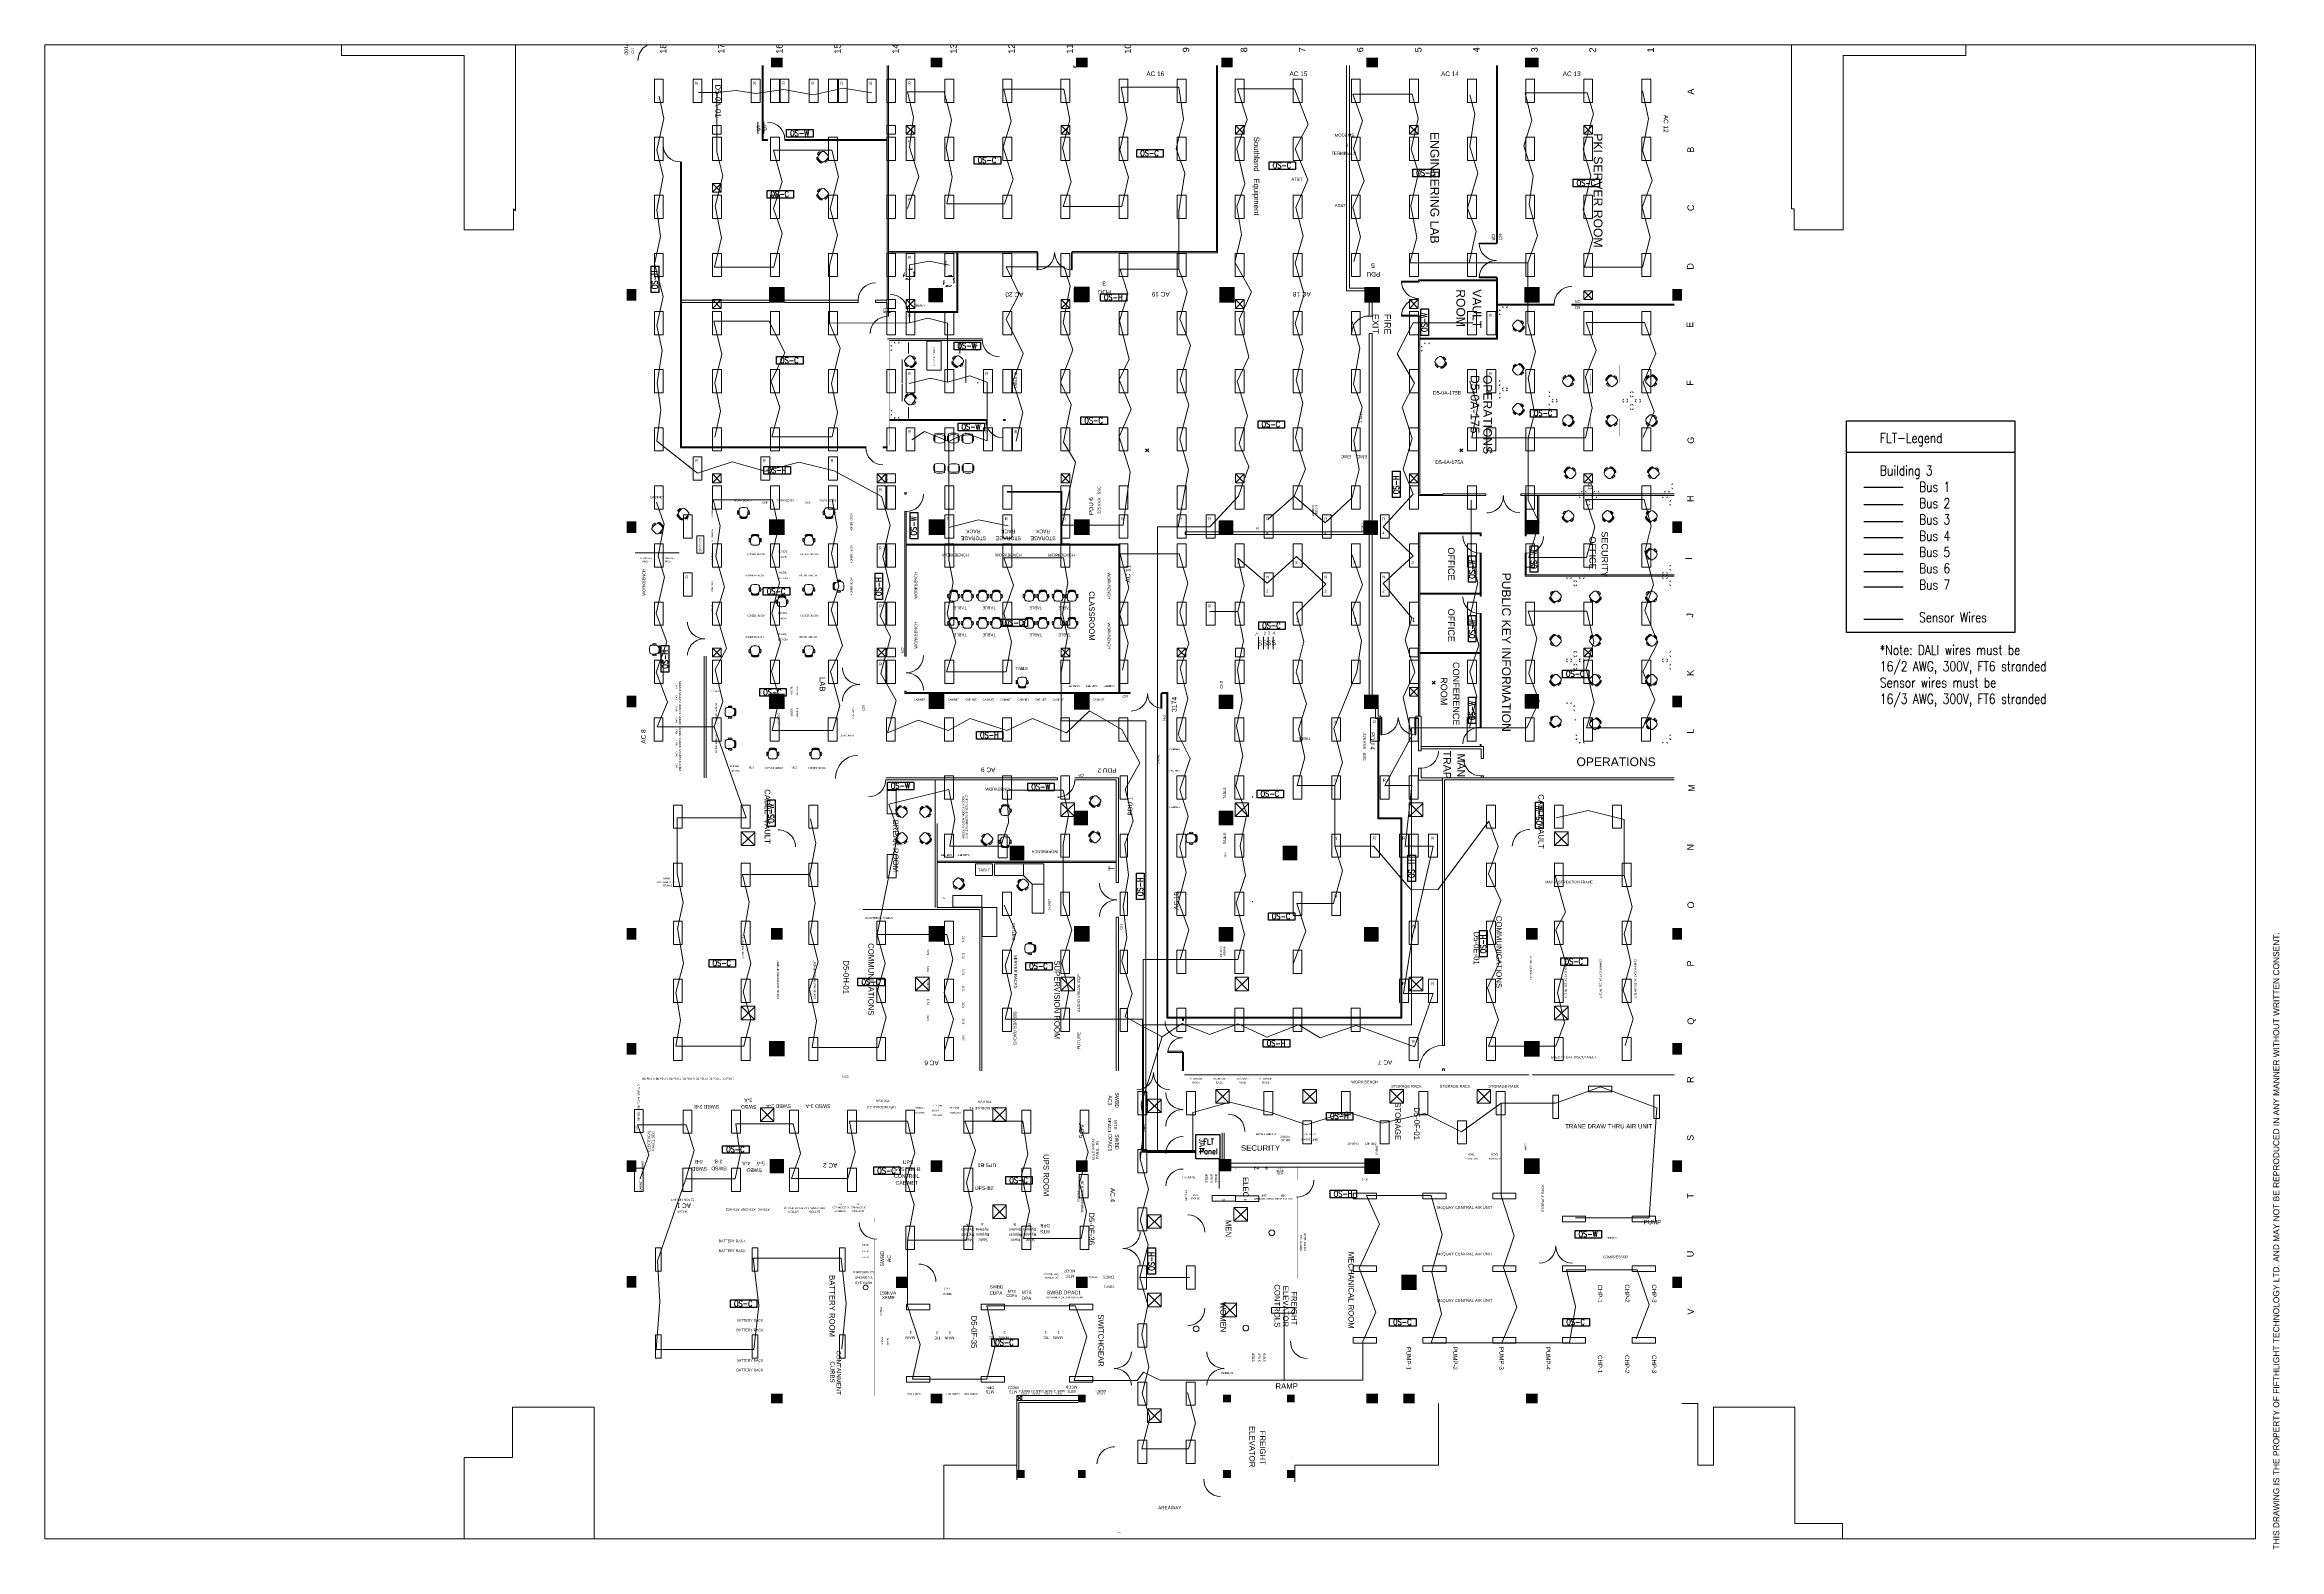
# Paper-space layout 'D Size' of a CAD drawing. Extents: x 0.5 to 29.1, y 1.7 to 20.9.
# The model-space entities are those that its viewports show. They can reach past a viewport. Long polylines and large blocks are cut down to what shows.
import ezdxf
from ezdxf.enums import TextEntityAlignment as Align

# ---------------------------------------------------------------- set-up
doc = ezdxf.new("R2010")
doc.units = 0
doc.header["$LTSCALE"] = 96
doc.header["$MEASUREMENT"] = 0
for name, pattern in [('DOT2', [0.125, 0, -0.125]), ('HIDDEN', [0.375, 0.25, -0.125]), ('SHORT_DASHES', [0.375, 0.25, -0.125])]:
    doc.linetypes.add(name, pattern=pattern)
doc.layers.get('0').update_dxf_attribs({"linetype": 'CONTINUOUS', "lineweight": 0})
doc.layers.get('DEFPOINTS').update_dxf_attribs({"linetype": 'CONTINUOUS', "lineweight": 0})
for name, color, linetype, lineweight in [('20', 7, 'CONTINUOUS', 0), ('21', 7, 'CONTINUOUS', 0), ('23', 7, 'CONTINUOUS', 0), ('29', 7, 'CONTINUOUS', 0), ('38', 7, 'CONTINUOUS', 0), ('A-ANNO-RMNA', 4, 'CONTINUOUS', 0), ('A-Anno-Ttlb', 7, 'CONTINUOUS', 0), ('A-DOOR', 2, 'CONTINUOUS', 0), ('A-FLOR-HRAL', 1, 'CONTINUOUS', 0), ('A-FLOR-RAIS', 2, 'DOT2', 0), ('A-FLOR-STRS', 2, 'CONTINUOUS', 0), ('A-FURN-BOOK', 2, 'CONTINUOUS', 0), ('A-FURN-CHAR', 3, 'CONTINUOUS', 0), ('A-FURN-FILE', 3, 'CONTINUOUS', 0), ('A-FURN-PNLS', 2, 'CONTINUOUS', 0), ('A-FURN-UPPR', 3, 'HIDDEN', 0), ('A-FURN-WKSF', 3, 'CONTINUOUS', 0), ('A-GRID-COLS', 2, 'CONTINUOUS', 0), ('A-GRID-IDEN', 2, 'CONTINUOUS', 0), ('A-MLWK-SURF', 3, 'CONTINUOUS', 0), ('A-PATT-WALL', 1, 'CONTINUOUS', 0), ('A-TPM-INACTIVE', 7, 'CONTINUOUS', 0), ('A-WALL-FULL', 6, 'CONTINUOUS', 0), ('FLT-Bus 1', 10, 'CONTINUOUS', 0), ('FLT-Bus 2', 40, 'CONTINUOUS', 0), ('FLT-Bus 3', 70, 'CONTINUOUS', 0), ('FLT-Bus 4', 120, 'CONTINUOUS', 0), ('FLT-Bus 5', 150, 'CONTINUOUS', 0), ('FLT-Bus 6', 190, 'CONTINUOUS', 0), ('FLT-Bus 7', 210, 'CONTINUOUS', 0), ('NTS_NOT_TO_STANDARDS', 7, 'CONTINUOUS', 0)]:
    doc.layers.add(name, color=color, linetype=linetype, lineweight=lineweight)
for name, color, linetype in [('FLT-Control-Panel', 232, 'CONTINUOUS'), ('FLT-Legend', 250, 'CONTINUOUS'), ('FLT-Occupancy-Sensor', 160, 'CONTINUOUS')]:
    doc.layers.add(name, color=color, linetype=linetype)
doc.styles.add('ARIAL', font='ARIAL', dxfattribs={"height": 0.2})
doc.styles.add('note', font='ROMANS.shx', dxfattribs={"width": 0.85, "height": 200})
doc.styles.add('SIM-00', font='SIMPLEX.SHX', dxfattribs={"width": 0.75})
doc.styles.add('SIMP', font='SIMPLEX', dxfattribs={"width": 0.8})
doc.styles.add('title1', font='ARIAL.TTF')

# ---------------------------------------------------------------- blocks, each defined once
blk = doc.blocks.new('24LITE')
at = {"layer": '21', "color": 7, "linetype": 'Continuous'}
for p, q in [((1.1, 81.8), (1.1, 9.8)), ((1.1, 81.8), (28.7, 81.8)), ((28.7, 81.8), (28.7, 9.8)), ((1.1, 9.8), (28.7, 9.8))]:
    blk.add_line(p, q, dxfattribs=at)
blk = doc.blocks.new('LITE')
at = {"layer": '20', "color": 7, "linetype": 'Continuous'}
for p, q in [((6, 81), (23.6, 81)), ((6, 9), (6, 81)), ((23.6, 81), (23.6, 9)), ((23.6, 9), (6.2, 9))]:
    blk.add_line(p, q, dxfattribs=at)
blk = doc.blocks.new('SGRILL')
at = {"layer": '21', "color": 1, "linetype": 'Continuous'}
for p, q in [((1.5, -1.5), (43.5, -43.5)), ((1.5, -43.5), (1.5, -1.5)), ((1.5, -1.5), (43.5, -1.5)), ((1.5, -43.5), (43.5, -3.6)), ((1.5, -43.5), (43.5, -43.5)), ((43.5, -43.5), (43.5, -1.5))]:
    blk.add_line(p, q, dxfattribs=at)
blk = doc.blocks.new('EXITL')
at = {"layer": '29', "color": 2, "linetype": 'Continuous'}
for p, q in [((-3.2, -3.2), (3.2, 3.2)), ((3.2, -3.2), (-3.2, 3.2))]:
    blk.add_line(p, q, dxfattribs=at)
at = {"layer": '29', "color": 2, "linetype": 'Continuous', "const_width": 0.0139}
blk.add_lwpolyline([(4.5, 0), (4.2, 1.7), (3.2, 3.2), (1.7, 4.2), (0, 4.5), (-1.7, 4.2), (-3.2, 3.2), (-4.2, 1.7), (-4.5, 0), (-4.2, -1.7), (-3.2, -3.2), (-1.7, -4.2), (0, -4.5), (1.7, -4.2), (3.2, -3.2), (4.2, -1.7)], close=True, dxfattribs=at)
blk = doc.blocks.new('ZZ000001')
at = {"layer": '20', "color": 7, "linetype": 'Continuous'}
for p, q in [((-142.9, -1461), (-142.9, -1413)), ((-142.9, -1413), (-131.1, -1413)), ((-131.1, -1413), (-131.1, -1461)), ((57.1, -1413), (68.9, -1413)), ((57.1, -1461), (57.1, -1413)), ((68.9, -1413), (68.9, -1461)), ((237.2, -1461), (237.2, -1413)), ((237.2, -1413), (248.9, -1413)), ((248.9, -1413), (248.9, -1461)), ((-131.1, -1461), (-142.7, -1461)), ((68.9, -1461), (57.3, -1461)), ((248.9, -1461), (237.3, -1461)), ((-142.9, -1593), (-131.1, -1593)), ((-142.9, -1641), (-142.9, -1593)), ((-131.1, -1593), (-131.1, -1641)), ((57.1, -1641), (57.1, -1593)), ((57.1, -1593), (68.9, -1593)), ((68.9, -1593), (68.9, -1641)), ((237.2, -1593), (248.9, -1593)), ((237.2, -1641), (237.2, -1593)), ((248.9, -1593), (248.9, -1641)), ((-131.1, -1641), (-142.7, -1641)), ((68.9, -1641), (57.3, -1641)), ((248.9, -1641), (237.3, -1641))]:
    blk.add_line(p, q, dxfattribs=at)
at = {"layer": '21', "color": 7, "linetype": 'SHORT_DASHES'}
for p, q in [((-145.1, 1001), (-145.1, 953)), ((-145.1, 1001), (-126.7, 1001)), ((-126.7, 1001), (-126.7, 953)), ((-65.1, 1001), (-65.1, 953)), ((-65.1, 1001), (-46.7, 1001)), ((-46.7, 1001), (-46.7, 953)), ((-25.1, 1001), (-25.1, 953)), ((-25.1, 1001), (-6.7, 1001)), ((-6.7, 1001), (-6.7, 953)), ((54.9, 1001), (54.9, 953)), ((54.9, 1001), (73.3, 1001)), ((73.3, 1001), (73.3, 953)), ((94.9, 1001), (94.9, 953)), ((94.9, 1001), (113.3, 1001)), ((113.3, 1001), (113.3, 953)), ((114.6, 1000.9), (114.6, 952.9)), ((114.6, 1000.9), (133, 1000.9)), ((133, 1000.9), (133, 952.9)), ((174.9, 1001), (174.9, 953)), ((174.9, 1001), (193.3, 1001)), ((193.3, 1001), (193.3, 953)), ((214.9, 1001), (214.9, 953)), ((214.9, 1001), (233.3, 1001)), ((233.3, 1001), (233.3, 953)), ((235.1, 1000.9), (235.1, 952.9)), ((235.1, 1000.9), (253.5, 1000.9)), ((253.5, 1000.9), (253.5, 952.9)), ((294.9, 1001), (294.9, 953)), ((294.9, 1001), (313.3, 1001)), ((313.3, 1001), (313.3, 953)), ((334.9, 1001), (334.9, 953)), ((334.9, 1001), (353.3, 1001)), ((353.3, 1001), (353.3, 953)), ((374.9, 1001), (374.9, 953)), ((374.9, 1001), (393.3, 1001)), ((393.3, 1001), (393.3, 953)), ((454.9, 1001), (454.9, 953)), ((454.9, 1001), (473.3, 1001)), ((473.3, 1001), (473.3, 953)), ((574.9, 1001), (574.9, 953)), ((574.9, 1001), (593.3, 1001)), ((593.3, 1001), (593.3, 953)), ((694.9, 1001), (694.9, 953)), ((694.9, 1001), (713.3, 1001)), ((713.3, 1001), (713.3, 953)), ((814.9, 1001), (814.9, 953)), ((814.9, 1001), (833.3, 1001)), ((833.3, 1001), (833.3, 953)), ((934.9, 1001), (934.9, 953)), ((934.9, 1001), (953.3, 1001)), ((953.3, 1001), (953.3, 953)), ((1054.9, 1001), (1054.9, 953)), ((1054.9, 1001), (1073.3, 1001)), ((1073.3, 1001), (1073.3, 953)), ((1174.9, 1001), (1174.9, 953)), ((1174.9, 1001), (1193.3, 1001)), ((1193.3, 1001), (1193.3, 953)), ((1294.9, 1001), (1294.9, 953)), ((1294.9, 1001), (1313.3, 1001)), ((1313.3, 1001), (1313.3, 953)), ((1415, 1001), (1415, 953)), ((1415, 1001), (1433.3, 1001)), ((1433.3, 1001), (1433.3, 953)), ((1535, 1001), (1535, 953)), ((1535, 1001), (1553.3, 1001)), ((1553.3, 1001), (1553.3, 953)), ((1655, 1001), (1655, 953)), ((1655, 1001), (1673.3, 1001)), ((1673.3, 1001), (1673.3, 953)), ((1775, 1001), (1775, 953)), ((1775, 1001), (1793.3, 1001)), ((1793.3, 1001), (1793.3, 953)), ((1895, 1001), (1895, 953)), ((1895, 1001), (1913.4, 1001)), ((1913.4, 1001), (1913.4, 953)), ((-145.1, 953), (-126.7, 953)), ((-65.1, 953), (-46.7, 953)), ((-25.1, 953), (-6.7, 953)), ((54.9, 953), (73.3, 953)), ((94.9, 953), (113.3, 953)), ((114.6, 952.9), (133, 952.9)), ((174.9, 953), (193.3, 953)), ((214.9, 953), (233.3, 953)), ((235.1, 952.9), (253.5, 952.9)), ((294.9, 953), (313.3, 953)), ((334.9, 953), (353.3, 953)), ((374.9, 953), (393.3, 953)), ((454.9, 953), (473.3, 953)), ((574.9, 953), (593.3, 953)), ((694.9, 953), (713.3, 953)), ((814.9, 953), (833.3, 953)), ((934.9, 953), (953.3, 953)), ((1054.9, 953), (1073.3, 953)), ((1174.9, 953), (1193.3, 953)), ((1294.9, 953), (1313.3, 953)), ((1415, 953), (1433.3, 953)), ((1535, 953), (1553.3, 953)), ((1655, 953), (1673.3, 953)), ((1775, 953), (1793.3, 953)), ((1895, 953), (1913.4, 953)), ((-145.1, 881), (-145.1, 833)), ((-145.1, 881), (-126.7, 881)), ((-126.7, 881), (-126.7, 833)), ((-25.1, 881), (-25.1, 833)), ((-25.1, 881), (-6.7, 881)), ((-24.9, 887.5), (-24.9, 905.5)), ((-24.9, 905.5), (-6.9, 905.5)), ((-24.9, 887.5), (-6.9, 887.5)), ((-6.9, 887.5), (-6.9, 905.5)), ((-6.7, 881), (-6.7, 833)), ((68.4, 902.9), (68.4, 912.2)), ((68.4, 888.9), (68.4, 902.9)), ((81.4, 901.5), (81.4, 913)), ((81.4, 888.4), (81.4, 901.5)), ((94.9, 881), (94.9, 833)), ((94.9, 881), (113.3, 881)), ((113.3, 881), (113.3, 833)), ((214.9, 881), (214.9, 833)), ((214.9, 881), (233.3, 881)), ((233.3, 881), (233.3, 833)), ((334.9, 881), (334.9, 833)), ((334.9, 881), (353.3, 881)), ((335.1, 887.5), (335.1, 905.5)), ((335.1, 905.5), (353.1, 905.5)), ((335.1, 887.5), (353.1, 887.5)), ((353.1, 887.5), (353.1, 905.5)), ((353.3, 881), (353.3, 833)), ((374.9, 881), (374.9, 833)), ((374.9, 881), (393.3, 881)), ((375.2, 887.5), (393.2, 905.5)), ((375.2, 905.5), (393.2, 887.5)), ((375.2, 887.5), (375.2, 905.5)), ((375.2, 905.5), (393.2, 905.5)), ((375.2, 887.5), (393.2, 887.5)), ((393.2, 887.5), (393.2, 905.5)), ((393.3, 881), (393.3, 833)), ((454.9, 881), (454.9, 833)), ((454.9, 881), (473.3, 881)), ((473.3, 881), (473.3, 833)), ((574.9, 881), (574.9, 833)), ((574.9, 881), (593.3, 881)), ((593.3, 881), (593.3, 833)), ((694.9, 881), (694.9, 833)), ((694.9, 881), (713.3, 881)), ((695.2, 887.5), (713.2, 905.5)), ((695.2, 905.5), (713.2, 887.5)), ((695.2, 887.5), (695.2, 905.5)), ((695.2, 905.5), (713.2, 905.5)), ((695.2, 887.5), (713.2, 887.5)), ((713.2, 887.5), (713.2, 905.5)), ((713.3, 881), (713.3, 833)), ((814.9, 881), (814.9, 833)), ((814.9, 881), (833.3, 881)), ((833.3, 881), (833.3, 833)), ((934.9, 881), (934.9, 833)), ((934.9, 881), (953.3, 881)), ((953.3, 881), (953.3, 833)), ((1054.9, 881), (1054.9, 833)), ((1054.9, 881), (1073.3, 881)), ((1055.2, 887.5), (1073.2, 905.5)), ((1055.2, 905.5), (1073.2, 887.5)), ((1055.2, 887.5), (1055.2, 905.5)), ((1055.2, 905.5), (1073.2, 905.5)), ((1055.2, 887.5), (1073.2, 887.5)), ((1073.2, 887.5), (1073.2, 905.5)), ((1073.3, 881), (1073.3, 833)), ((1174.9, 881), (1174.9, 833)), ((1174.9, 881), (1193.3, 881)), ((1193.3, 881), (1193.3, 833)), ((1294.9, 881), (1294.9, 833)), ((1294.9, 881), (1313.3, 881)), ((1313.3, 881), (1313.3, 833)), ((1415, 881), (1415, 833)), ((1415, 881), (1433.3, 881)), ((1415.2, 887.5), (1433.2, 905.5)), ((1415.2, 905.5), (1433.2, 887.5)), ((1415.2, 887.5), (1415.2, 905.5)), ((1415.2, 905.5), (1433.2, 905.5)), ((1415.2, 887.5), (1433.2, 887.5)), ((1433.2, 887.5), (1433.2, 905.5)), ((1433.3, 881), (1433.3, 833)), ((1535, 881), (1535, 833)), ((1535, 881), (1553.3, 881)), ((1553.3, 881), (1553.3, 833)), ((1655, 881), (1655, 833)), ((1655, 881), (1673.3, 881)), ((1673.3, 881), (1673.3, 833)), ((1775, 881), (1775, 833)), ((1775, 881), (1793.3, 881)), ((1775.2, 887.5), (1793.2, 905.5)), ((1775.2, 905.5), (1793.2, 887.5)), ((1775.2, 887.5), (1775.2, 905.5)), ((1775.2, 905.5), (1793.2, 905.5)), ((1775.2, 887.5), (1793.2, 887.5)), ((1793.2, 887.5), (1793.2, 905.5)), ((1793.3, 881), (1793.3, 833)), ((1895, 881), (1895, 833)), ((1895, 881), (1913.4, 881)), ((1913.4, 881), (1913.4, 833)), ((-145.1, 833), (-126.7, 833)), ((-25.1, 833), (-6.7, 833)), ((94.9, 833), (113.3, 833)), ((214.9, 833), (233.3, 833)), ((334.9, 833), (353.3, 833)), ((374.9, 833), (393.3, 833)), ((454.9, 833), (473.3, 833)), ((574.9, 833), (593.3, 833)), ((694.9, 833), (713.3, 833)), ((814.9, 833), (833.3, 833)), ((934.9, 833), (953.3, 833)), ((1054.9, 833), (1073.3, 833)), ((1174.9, 833), (1193.3, 833)), ((1294.9, 833), (1313.3, 833)), ((1415, 833), (1433.3, 833)), ((1535, 833), (1553.3, 833)), ((1655, 833), (1673.3, 833)), ((1775, 833), (1793.3, 833)), ((1895, 833), (1913.4, 833)), ((-24.9, 767.5), (-6.9, 785.5)), ((-24.9, 785.5), (-6.9, 767.5)), ((-24.9, 767.5), (-24.9, 785.5)), ((-24.9, 785.5), (-6.9, 785.5)), ((-6.9, 767.5), (-6.9, 785.5)), ((-145.1, 761), (-145.1, 713)), ((-145.1, 761), (-126.7, 761)), ((-126.7, 761), (-126.7, 713)), ((-25.1, 761), (-25.1, 713)), ((-25.1, 761), (-6.7, 761)), ((-24.9, 767.5), (-6.9, 767.5)), ((-6.7, 761), (-6.7, 713)), ((94.9, 761), (94.9, 713)), ((94.9, 761), (113.3, 761)), ((113.3, 761), (113.3, 713)), ((214.9, 761), (214.9, 713)), ((214.9, 761), (233.3, 761)), ((233.3, 761), (233.3, 713)), ((334.9, 761), (334.9, 713)), ((334.9, 761), (353.3, 761)), ((353.3, 761), (353.3, 713)), ((374.9, 761), (374.9, 713)), ((374.9, 761), (393.3, 761)), ((393.3, 761), (393.3, 713)), ((454.9, 761), (454.9, 713)), ((454.9, 761), (473.3, 761)), ((473.3, 761), (473.3, 713)), ((574.9, 761), (574.9, 713)), ((574.9, 761), (593.3, 761)), ((593.3, 761), (593.3, 713)), ((694.9, 761), (694.9, 713)), ((694.9, 761), (713.3, 761)), ((713.3, 761), (713.3, 713)), ((814.9, 761), (814.9, 713)), ((814.9, 761), (833.3, 761)), ((833.3, 761), (833.3, 713)), ((934.9, 761), (934.9, 713)), ((934.9, 761), (953.3, 761)), ((953.3, 761), (953.3, 713)), ((1054.9, 761), (1054.9, 713)), ((1054.9, 761), (1073.3, 761)), ((1073.3, 761), (1073.3, 713)), ((1174.9, 761), (1174.9, 713)), ((1174.9, 761), (1193.3, 761)), ((1193.3, 761), (1193.3, 713)), ((1294.9, 761), (1294.9, 713)), ((1294.9, 761), (1313.3, 761)), ((1313.3, 761), (1313.3, 713)), ((1415, 761), (1415, 713)), ((1415, 761), (1433.3, 761)), ((1433.3, 761), (1433.3, 713)), ((1535, 761), (1535, 713)), ((1535, 761), (1553.3, 761)), ((1655, 761), (1655, 713)), ((1655, 761), (1673.3, 761)), ((1673.3, 761), (1673.3, 713)), ((1775, 761), (1775, 713)), ((1775, 761), (1793.3, 761)), ((1793.3, 761), (1793.3, 713)), ((1895, 761), (1895, 713)), ((1895, 761), (1913.4, 761)), ((1913.4, 761), (1913.4, 713)), ((-145.1, 713), (-126.7, 713)), ((-25.1, 713), (-6.7, 713)), ((94.9, 713), (113.3, 713)), ((214.9, 713), (233.3, 713)), ((334.9, 713), (353.3, 713)), ((374.9, 713), (393.3, 713)), ((454.9, 713), (473.3, 713)), ((574.9, 713), (593.3, 713)), ((694.9, 713), (713.3, 713)), ((814.9, 713), (833.3, 713)), ((934.9, 713), (953.3, 713)), ((1054.9, 713), (1073.3, 713)), ((1174.9, 713), (1193.3, 713)), ((1294.9, 713), (1313.3, 713)), ((1415, 713), (1433.3, 713)), ((1535, 713), (1553.3, 713)), ((1655, 713), (1673.3, 713)), ((1775, 713), (1793.3, 713)), ((1895, 713), (1913.4, 713)), ((-145.1, 641), (-145.1, 593)), ((-145.1, 641), (-126.7, 641)), ((-126.7, 641), (-126.7, 593)), ((-25.1, 641), (-25.1, 593)), ((-25.1, 641), (-6.7, 641)), ((-6.7, 641), (-6.7, 593)), ((94.9, 641), (94.9, 593)), ((94.9, 641), (113.3, 641)), ((113.3, 641), (113.3, 593)), ((214.9, 641), (214.9, 593)), ((214.9, 641), (233.3, 641)), ((233.3, 641), (233.3, 593)), ((334.9, 641), (334.9, 593)), ((334.9, 641), (353.3, 641)), ((353.3, 641), (353.3, 593)), ((374.9, 641), (374.9, 593)), ((374.9, 641), (393.3, 641)), ((393.3, 641), (393.3, 593)), ((454.9, 641), (454.9, 593)), ((454.9, 641), (473.3, 641)), ((473.3, 641), (473.3, 593)), ((574.9, 641), (574.9, 593)), ((574.9, 641), (593.3, 641)), ((593.3, 641), (593.3, 593)), ((694.9, 641), (694.9, 593)), ((694.9, 641), (713.3, 641)), ((713.3, 641), (713.3, 593)), ((814.9, 641), (814.9, 593)), ((814.9, 641), (833.3, 641)), ((833.3, 641), (833.3, 593)), ((934.9, 641), (934.9, 593)), ((934.9, 641), (953.3, 641)), ((953.3, 641), (953.3, 593)), ((1054.9, 641), (1054.9, 593)), ((1054.9, 641), (1073.3, 641)), ((1073.3, 641), (1073.3, 593)), ((1174.9, 641), (1174.9, 593)), ((1174.9, 641), (1193.3, 641)), ((1193.3, 641), (1193.3, 593)), ((1294.9, 641), (1294.9, 593)), ((1294.9, 641), (1313.3, 641)), ((1313.3, 641), (1313.3, 593)), ((1415, 641), (1415, 593)), ((1415, 641), (1433.3, 641)), ((1433.3, 641), (1433.3, 593)), ((1535, 641), (1535, 593)), ((1535, 641), (1553.3, 641)), ((1553.3, 641), (1553.3, 593)), ((1655, 641), (1655, 593)), ((1655, 641), (1673.3, 641)), ((1673.3, 641), (1673.3, 593)), ((1775, 641), (1775, 593)), ((1775, 641), (1793.3, 641)), ((1793.3, 641), (1793.3, 593)), ((1895, 641), (1895, 593)), ((1895, 641), (1913.4, 641)), ((1913.4, 641), (1913.4, 593)), ((-145.1, 593), (-126.7, 593)), ((-25.1, 593), (-6.7, 593)), ((94.9, 593), (113.3, 593)), ((214.9, 593), (233.3, 593)), ((334.9, 593), (353.3, 593)), ((374.9, 593), (393.3, 593)), ((454.9, 593), (473.3, 593)), ((574.9, 593), (593.3, 593)), ((694.9, 593), (713.3, 593)), ((814.9, 593), (833.3, 593)), ((934.9, 593), (953.3, 593)), ((1054.9, 593), (1073.3, 593)), ((1174.9, 593), (1193.3, 593)), ((1294.9, 593), (1313.3, 593)), ((1415, 593), (1433.3, 593)), ((1535, 593), (1553.3, 593)), ((1655, 593), (1673.3, 593)), ((1775, 593), (1793.3, 593)), ((1775.2, 545.5), (1793.2, 563.5)), ((1775.2, 563.5), (1793.2, 545.5)), ((1775.2, 545.5), (1775.2, 563.5)), ((1775.2, 563.5), (1793.2, 563.5)), ((1793.2, 545.5), (1793.2, 563.5)), ((1895, 593), (1913.4, 593)), ((-145.1, 521), (-145.1, 473)), ((-145.1, 521), (-126.7, 521)), ((-126.7, 521), (-126.7, 473)), ((-25.1, 521), (-25.1, 473)), ((-25.1, 521), (-6.7, 521)), ((-24.9, 527.5), (-6.9, 545.5)), ((-24.9, 545.5), (-6.9, 527.5)), ((-24.9, 527.5), (-24.9, 545.5)), ((-24.9, 545.5), (-6.9, 545.5)), ((-24.9, 527.5), (-6.9, 527.5)), ((-6.9, 527.5), (-6.9, 545.5)), ((-6.7, 521), (-6.7, 473)), ((94.9, 521), (94.9, 473)), ((94.9, 521), (113.3, 521)), ((113.3, 521), (113.3, 473)), ((214.9, 521), (214.9, 473)), ((214.9, 521), (233.3, 521)), ((233.3, 521), (233.3, 473)), ((334.9, 521), (334.9, 473)), ((334.9, 521), (353.3, 521)), ((335.1, 527.5), (335.1, 545.5)), ((335.1, 545.5), (353.1, 545.5)), ((335.1, 527.5), (353.1, 527.5)), ((353.1, 527.5), (353.1, 545.5)), ((353.3, 521), (353.3, 473)), ((374.9, 521), (374.9, 473)), ((374.9, 521), (393.3, 521)), ((375.2, 527.5), (393.2, 545.5)), ((375.2, 545.5), (393.2, 527.5)), ((375.2, 527.5), (375.2, 545.5)), ((375.2, 545.5), (393.2, 545.5)), ((375.2, 527.5), (393.2, 527.5)), ((393.2, 527.5), (393.2, 545.5)), ((393.3, 521), (393.3, 473)), ((454.9, 521), (454.9, 473)), ((454.9, 521), (473.3, 521)), ((473.3, 521), (473.3, 473)), ((574.9, 521), (574.9, 473)), ((574.9, 521), (593.3, 521)), ((593.3, 521), (593.3, 473)), ((694.9, 521), (694.9, 473)), ((694.9, 521), (713.3, 521)), ((695.2, 527.5), (713.2, 545.5)), ((695.2, 545.5), (713.2, 527.5)), ((695.2, 527.5), (695.2, 545.5)), ((695.2, 545.5), (713.2, 545.5)), ((695.2, 527.5), (713.2, 527.5)), ((713.2, 527.5), (713.2, 545.5)), ((713.3, 521), (713.3, 473)), ((814.9, 521), (814.9, 473)), ((814.9, 521), (833.3, 521)), ((833.3, 521), (833.3, 473)), ((934.9, 521), (934.9, 473)), ((934.9, 521), (953.3, 521)), ((953.3, 521), (953.3, 473)), ((1054.9, 521), (1054.9, 473)), ((1054.9, 521), (1073.3, 521)), ((1055.2, 527.5), (1073.2, 545.5)), ((1055.2, 545.5), (1073.2, 527.5)), ((1055.2, 527.5), (1055.2, 545.5)), ((1055.2, 545.5), (1073.2, 545.5)), ((1055.2, 527.5), (1073.2, 527.5)), ((1073.2, 527.5), (1073.2, 545.5)), ((1073.3, 521), (1073.3, 473)), ((1174.9, 521), (1174.9, 473)), ((1174.9, 521), (1193.3, 521)), ((1193.3, 521), (1193.3, 473)), ((1294.9, 521), (1294.9, 473)), ((1294.9, 521), (1313.3, 521)), ((1313.3, 521), (1313.3, 473)), ((1415, 521), (1415, 473)), ((1415, 521), (1433.3, 521)), ((1415.2, 527.5), (1433.2, 545.5)), ((1415.2, 545.5), (1433.2, 527.5)), ((1415.2, 527.5), (1415.2, 545.5)), ((1415.2, 545.5), (1433.2, 545.5)), ((1415.2, 527.5), (1433.2, 527.5)), ((1433.2, 527.5), (1433.2, 545.5)), ((1433.3, 521), (1433.3, 473)), ((1535, 521), (1535, 473)), ((1535, 521), (1553.3, 521)), ((1553.3, 521), (1553.3, 473)), ((1575, 521), (1575, 473)), ((1575, 521), (1593.3, 521)), ((1593.3, 521), (1593.3, 473)), ((1655, 521), (1655, 473)), ((1655, 521), (1673.3, 521)), ((1673.3, 521), (1673.3, 473)), ((1775, 521), (1775, 473)), ((1775, 521), (1793.3, 521)), ((1775.2, 545.5), (1793.2, 545.5)), ((1793.3, 521), (1793.3, 473)), ((1895, 521), (1895, 473)), ((1895, 521), (1913.4, 521)), ((1913.4, 521), (1913.4, 473)), ((-145.1, 473), (-126.7, 473)), ((-25.1, 473), (-6.7, 473)), ((94.9, 473), (113.3, 473)), ((214.9, 473), (233.3, 473)), ((334.9, 473), (353.3, 473)), ((374.9, 473), (393.3, 473)), ((454.9, 473), (473.3, 473)), ((574.9, 473), (593.3, 473)), ((694.9, 473), (713.3, 473)), ((814.9, 473), (833.3, 473)), ((934.9, 473), (953.3, 473)), ((1054.9, 473), (1073.3, 473)), ((1174.9, 473), (1193.3, 473)), ((1294.9, 473), (1313.3, 473)), ((1415, 473), (1433.3, 473)), ((1535, 473), (1553.3, 473)), ((1575, 473), (1593.3, 473)), ((1655, 473), (1673.3, 473)), ((1775, 473), (1793.3, 473)), ((1895, 473), (1913.4, 473)), ((-145.1, 401), (-145.1, 353)), ((-145.1, 401), (-126.7, 401)), ((-126.7, 401), (-126.7, 353)), ((-25.1, 401), (-25.1, 353)), ((-25.1, 401), (-6.7, 401)), ((-6.7, 401), (-6.7, 353)), ((94.9, 401), (94.9, 353)), ((94.9, 401), (113.3, 401)), ((113.3, 401), (113.3, 353)), ((214.9, 401), (214.9, 353)), ((214.9, 401), (233.3, 401)), ((233.3, 401), (233.3, 353)), ((334.9, 401), (334.9, 353)), ((334.9, 401), (353.3, 401)), ((353.3, 401), (353.3, 353)), ((374.9, 401), (374.9, 353)), ((374.9, 401), (393.3, 401)), ((393.3, 401), (393.3, 353)), ((454.9, 401), (454.9, 353)), ((454.9, 401), (473.3, 401)), ((473.3, 401), (473.3, 353)), ((534.9, 401), (534.9, 353)), ((534.9, 401), (553.3, 401)), ((553.3, 401), (553.3, 353)), ((574.9, 401), (574.9, 353)), ((574.9, 401), (593.3, 401)), ((593.3, 401), (593.3, 353)), ((594.9, 401), (594.9, 353)), ((594.9, 401), (613.3, 401)), ((594.9, 401), (594.9, 353)), ((594.9, 401), (613.3, 401)), ((613.3, 401), (613.3, 353)), ((613.3, 401), (613.3, 353)), ((694.9, 401), (694.9, 353)), ((694.9, 401), (713.3, 401)), ((713.3, 401), (713.3, 353)), ((814.9, 401), (814.9, 353)), ((814.9, 401), (833.3, 401)), ((833.3, 401), (833.3, 353)), ((934.9, 401), (934.9, 353)), ((934.9, 401), (953.3, 401)), ((953.3, 401), (953.3, 353)), ((1054.9, 401), (1054.9, 353)), ((1054.9, 401), (1073.3, 401)), ((1073.3, 401), (1073.3, 353)), ((1174.9, 401), (1174.9, 353)), ((1174.9, 401), (1193.3, 401)), ((1193.3, 401), (1193.3, 353)), ((1294.9, 401), (1294.9, 353)), ((1294.9, 401), (1313.3, 401)), ((1313.3, 401), (1313.3, 353)), ((1415, 401), (1415, 353)), ((1415, 401), (1433.3, 401)), ((1433.3, 401), (1433.3, 353)), ((1535, 401), (1535, 353)), ((1535, 401), (1553.3, 401)), ((1553.3, 401), (1553.3, 353)), ((1575, 401), (1575, 353)), ((1575, 401), (1593.3, 401)), ((1593.3, 401), (1593.3, 353)), ((1655, 401), (1655, 353)), ((1655, 401), (1673.3, 401)), ((1673.3, 401), (1673.3, 353)), ((1775, 401), (1775, 353)), ((1775, 401), (1793.3, 401)), ((1793.3, 401), (1793.3, 353)), ((1895, 401), (1895, 353)), ((1895, 401), (1913.4, 401)), ((1913.4, 401), (1913.4, 353)), ((-145.1, 353), (-126.7, 353)), ((-25.1, 353), (-6.7, 353)), ((94.9, 353), (113.3, 353)), ((214.9, 353), (233.3, 353)), ((334.9, 353), (353.3, 353)), ((374.9, 353), (393.3, 353)), ((454.9, 353), (473.3, 353)), ((534.9, 353), (553.3, 353)), ((574.9, 353), (593.3, 353)), ((594.9, 353), (613.3, 353)), ((594.9, 353), (613.3, 353)), ((694.9, 353), (713.3, 353)), ((814.9, 353), (833.3, 353)), ((934.9, 353), (953.3, 353)), ((1054.9, 353), (1073.3, 353)), ((1174.9, 353), (1193.3, 353)), ((1294.9, 353), (1313.3, 353)), ((1415, 353), (1433.3, 353)), ((1535, 353), (1553.3, 353)), ((1575, 353), (1593.3, 353)), ((1655, 353), (1673.3, 353)), ((1775, 353), (1793.3, 353)), ((1895, 353), (1913.4, 353)), ((-145.1, 281), (-145.1, 233)), ((-145.1, 281), (-126.7, 281)), ((-126.7, 281), (-126.7, 233)), ((-25.1, 281), (-25.1, 233)), ((-25.1, 281), (-6.7, 281)), ((-6.7, 281), (-6.7, 233)), ((94.9, 281), (94.9, 233)), ((94.9, 281), (113.3, 281)), ((113.3, 281), (113.3, 233)), ((214.9, 281), (214.9, 233)), ((214.9, 281), (233.3, 281)), ((233.3, 281), (233.3, 233)), ((334.9, 281), (334.9, 233)), ((334.9, 281), (353.3, 281)), ((353.3, 281), (353.3, 233)), ((374.9, 281), (374.9, 233)), ((374.9, 281), (393.3, 281)), ((393.3, 281), (393.3, 233)), ((454.9, 281), (454.9, 233)), ((454.9, 281), (473.3, 281)), ((473.3, 281), (473.3, 233)), ((534.9, 281), (534.9, 233)), ((534.9, 281), (553.3, 281)), ((553.3, 281), (553.3, 233)), ((574.9, 281), (574.9, 233)), ((574.9, 281), (593.3, 281)), ((593.3, 281), (593.3, 233)), ((594.9, 281), (594.9, 233)), ((594.9, 281), (613.3, 281)), ((613.3, 281), (613.3, 233)), ((694.9, 281), (694.9, 233)), ((694.9, 281), (713.3, 281)), ((713.3, 281), (713.3, 233)), ((814.9, 281), (814.9, 233)), ((814.9, 281), (833.3, 281)), ((833.3, 281), (833.3, 233)), ((934.9, 281), (934.9, 233)), ((934.9, 281), (953.3, 281)), ((953.3, 281), (953.3, 233)), ((1054.9, 281), (1054.9, 233)), ((1054.9, 281), (1073.3, 281)), ((1073.3, 281), (1073.3, 233)), ((1174.9, 281), (1174.9, 233)), ((1174.9, 281), (1193.3, 281)), ((1193.3, 281), (1193.3, 233)), ((1294.9, 281), (1294.9, 233)), ((1294.9, 281), (1313.3, 281)), ((1313.3, 281), (1313.3, 233)), ((1415, 281), (1415, 233)), ((1415, 281), (1433.3, 281)), ((1433.3, 281), (1433.3, 233)), ((1535, 281), (1535, 233)), ((1535, 281), (1553.3, 281)), ((1553.3, 281), (1553.3, 233)), ((1575, 281), (1575, 233)), ((1575, 281), (1593.3, 281)), ((1593.3, 281), (1593.3, 233)), ((1655, 281), (1655, 233)), ((1655, 281), (1673.3, 281)), ((1673.3, 281), (1673.3, 233)), ((1775, 281), (1775, 233)), ((1775, 281), (1793.3, 281)), ((1793.3, 281), (1793.3, 233)), ((1895, 281), (1895, 233)), ((1895, 281), (1913.4, 281)), ((1913.4, 281), (1913.4, 233)), ((-145.1, 233), (-126.7, 233)), ((-25.1, 233), (-6.7, 233)), ((94.9, 233), (113.3, 233)), ((214.9, 233), (233.3, 233)), ((334.9, 233), (353.3, 233)), ((374.9, 233), (393.3, 233)), ((454.9, 233), (473.3, 233)), ((534.9, 233), (553.3, 233)), ((574.9, 233), (593.3, 233)), ((594.9, 233), (613.3, 233)), ((694.9, 233), (713.3, 233)), ((814.9, 233), (833.3, 233)), ((934.9, 233), (953.3, 233)), ((1054.9, 233), (1073.3, 233)), ((1174.9, 233), (1193.3, 233)), ((1294.9, 233), (1313.3, 233)), ((1415, 233), (1433.3, 233)), ((1535, 233), (1553.3, 233)), ((1575, 233), (1593.3, 233)), ((1655, 233), (1673.3, 233)), ((1775, 233), (1793.3, 233)), ((1895, 233), (1913.4, 233)), ((-65.1, 221), (-65.1, 172.9)), ((-65.1, 221), (-46.7, 221)), ((-46.7, 221), (-46.7, 172.9)), ((-24.9, 167.4), (-6.9, 185.4)), ((-24.9, 185.4), (-6.9, 167.4)), ((-24.9, 167.4), (-24.9, 185.4)), ((-24.9, 185.4), (-6.9, 185.4)), ((-6.9, 167.4), (-6.9, 185.4)), ((74.9, 221), (74.9, 172.9)), ((74.9, 221), (93.3, 221)), ((93.3, 221), (93.3, 172.9)), ((214.9, 221), (214.9, 172.9)), ((214.9, 221), (233.3, 221)), ((233.3, 221), (233.3, 172.9)), ((315.1, 167.4), (333.1, 185.4)), ((315.1, 185.4), (333.1, 167.4)), ((315.1, 167.4), (315.1, 185.4)), ((315.1, 185.4), (333.1, 185.4)), ((333.1, 167.4), (333.1, 185.4)), ((335.1, 167.4), (335.1, 185.4)), ((335.1, 185.4), (353.1, 185.4)), ((353.1, 167.4), (353.1, 185.4)), ((695.2, 167.4), (713.2, 185.4)), ((695.2, 185.4), (713.2, 167.4)), ((695.2, 167.4), (695.2, 185.4)), ((695.2, 185.4), (713.2, 185.4)), ((713.2, 167.4), (713.2, 185.4)), ((1055.2, 167.4), (1073.2, 185.4)), ((1055.2, 185.4), (1073.2, 167.4)), ((1055.2, 167.4), (1055.2, 185.4)), ((1055.2, 185.4), (1073.2, 185.4)), ((1073.2, 167.4), (1073.2, 185.4)), ((1415.2, 167.4), (1433.2, 185.4)), ((1415.2, 185.4), (1433.2, 167.4)), ((1415.2, 167.4), (1415.2, 185.4)), ((1415.2, 185.4), (1433.2, 185.4)), ((1433.2, 167.4), (1433.2, 185.4)), ((1775.2, 167.4), (1793.2, 185.4)), ((1775.2, 185.4), (1793.2, 167.4)), ((1775.2, 167.4), (1775.2, 185.4)), ((1775.2, 185.4), (1793.2, 185.4)), ((1793.2, 167.4), (1793.2, 185.4)), ((-145.1, 160.9), (-145.1, 112.9)), ((-145.1, 160.9), (-126.7, 160.9)), ((-126.7, 160.9), (-126.7, 112.9)), ((-65.1, 172.9), (-46.7, 172.9)), ((-25.1, 160.9), (-25.1, 112.9)), ((-25.1, 160.9), (-6.7, 160.9)), ((-24.9, 167.4), (-6.9, 167.4)), ((-6.7, 160.9), (-6.7, 112.9)), ((74.9, 172.9), (93.3, 172.9)), ((94.9, 160.9), (94.9, 112.9)), ((94.9, 160.9), (113.3, 160.9)), ((113.3, 160.9), (113.3, 112.9)), ((214.9, 172.9), (233.3, 172.9)), ((214.9, 160.9), (214.9, 112.9)), ((214.9, 160.9), (233.3, 160.9)), ((233.3, 160.9), (233.3, 112.9)), ((314.9, 160.9), (314.9, 112.9)), ((314.9, 160.9), (333.3, 160.9)), ((315.1, 167.4), (333.1, 167.4)), ((333.3, 160.9), (333.3, 112.9)), ((334.9, 160.9), (334.9, 112.9)), ((334.9, 160.9), (353.3, 160.9)), ((335.1, 167.4), (353.1, 167.4)), ((353.3, 160.9), (353.3, 112.9)), ((454.9, 160.9), (454.9, 112.9)), ((454.9, 160.9), (473.3, 160.9)), ((473.3, 160.9), (473.3, 112.9)), ((574.9, 160.9), (574.9, 112.9)), ((574.9, 160.9), (593.3, 160.9)), ((593.3, 160.9), (593.3, 112.9)), ((694.9, 160.9), (694.9, 112.9)), ((694.9, 160.9), (713.3, 160.9)), ((695.2, 167.4), (713.2, 167.4)), ((713.3, 160.9), (713.3, 112.9)), ((814.9, 160.9), (814.9, 112.9)), ((814.9, 160.9), (833.3, 160.9)), ((833.3, 160.9), (833.3, 112.9)), ((934.9, 160.9), (934.9, 112.9)), ((934.9, 160.9), (953.3, 160.9)), ((953.3, 160.9), (953.3, 112.9)), ((1054.9, 160.9), (1054.9, 112.9)), ((1054.9, 160.9), (1073.3, 160.9)), ((1055.2, 167.4), (1073.2, 167.4)), ((1073.3, 160.9), (1073.3, 112.9)), ((1174.9, 160.9), (1174.9, 112.9)), ((1174.9, 160.9), (1193.3, 160.9)), ((1193.3, 160.9), (1193.3, 112.9)), ((1294.9, 160.9), (1294.9, 112.9)), ((1294.9, 160.9), (1313.3, 160.9)), ((1313.3, 160.9), (1313.3, 112.9)), ((1415, 160.9), (1415, 112.9)), ((1415, 160.9), (1433.3, 160.9)), ((1415.2, 167.4), (1433.2, 167.4)), ((1433.3, 160.9), (1433.3, 112.9)), ((1535, 160.9), (1535, 112.9)), ((1535, 160.9), (1553.3, 160.9)), ((1553.3, 160.9), (1553.3, 112.9)), ((1655, 160.9), (1655, 112.9)), ((1655, 160.9), (1673.3, 160.9)), ((1673.3, 160.9), (1673.3, 112.9)), ((1775, 160.9), (1775, 112.9)), ((1775, 160.9), (1793.3, 160.9)), ((1775.2, 167.4), (1793.2, 167.4)), ((1793.3, 160.9), (1793.3, 112.9)), ((1895, 160.9), (1895, 112.9)), ((1895, 160.9), (1913.4, 160.9)), ((1913.4, 160.9), (1913.4, 112.9)), ((-145.1, 112.9), (-126.7, 112.9)), ((-85.1, 100.9), (-85.1, 52.9)), ((-85.1, 100.9), (-66.7, 100.9)), ((-66.7, 100.9), (-66.7, 52.9)), ((-25.1, 112.9), (-6.7, 112.9)), ((94.9, 112.9), (113.3, 112.9)), ((214.9, 112.9), (233.3, 112.9)), ((314.9, 112.9), (333.3, 112.9)), ((334.9, 112.9), (353.3, 112.9)), ((454.9, 112.9), (473.3, 112.9)), ((454.9, 100.9), (454.9, 52.9)), ((454.9, 100.9), (473.3, 100.9)), ((473.3, 100.9), (473.3, 52.9)), ((574.9, 112.9), (593.3, 112.9)), ((574.9, 100.9), (574.9, 52.9)), ((574.9, 100.9), (593.3, 100.9)), ((593.3, 100.9), (593.3, 52.9)), ((694.9, 112.9), (713.3, 112.9)), ((694.9, 100.9), (694.9, 52.9)), ((694.9, 100.9), (713.3, 100.9)), ((713.3, 100.9), (713.3, 52.9)), ((814.9, 112.9), (833.3, 112.9)), ((814.9, 100.9), (814.9, 52.9)), ((814.9, 100.9), (833.3, 100.9)), ((833.3, 100.9), (833.3, 52.9)), ((934.9, 112.9), (953.3, 112.9)), ((934.9, 100.9), (934.9, 52.9)), ((934.9, 100.9), (953.3, 100.9)), ((953.3, 100.9), (953.3, 52.9)), ((994.9, 100.9), (994.9, 52.9)), ((994.9, 100.9), (1013.3, 100.9)), ((1013.3, 100.9), (1013.3, 52.9)), ((1054.9, 112.9), (1073.3, 112.9)), ((1114.9, 100.9), (1114.9, 52.9)), ((1114.9, 100.9), (1133.3, 100.9)), ((1133.3, 100.9), (1133.3, 52.9)), ((1174.9, 112.9), (1193.3, 112.9)), ((1234.9, 100.9), (1234.9, 52.9)), ((1234.9, 100.9), (1253.3, 100.9)), ((1253.3, 100.9), (1253.3, 52.9)), ((1294.9, 112.9), (1313.3, 112.9)), ((1354.9, 100.9), (1354.9, 52.9)), ((1354.9, 100.9), (1373.3, 100.9)), ((1373.3, 100.9), (1373.3, 52.9)), ((1415, 112.9), (1433.3, 112.9)), ((1535, 112.9), (1553.3, 112.9)), ((1655, 112.9), (1673.3, 112.9)), ((1775, 112.9), (1793.3, 112.9)), ((1895, 112.9), (1913.4, 112.9)), ((-85.1, 52.9), (-66.7, 52.9)), ((454.9, 52.9), (473.3, 52.9)), ((574.9, 52.9), (593.3, 52.9)), ((694.9, 52.9), (713.3, 52.9)), ((814.9, 52.9), (833.3, 52.9)), ((934.9, 52.9), (953.3, 52.9)), ((994.9, 52.9), (1013.3, 52.9)), ((1114.9, 52.9), (1133.3, 52.9)), ((1234.9, 52.9), (1253.3, 52.9)), ((1354.9, 52.9), (1373.3, 52.9)), ((-145.1, 40.9), (-145.1, -7.1)), ((-145.1, 40.9), (-126.7, 40.9)), ((-126.7, 40.9), (-126.7, -7.1)), ((-25.1, 40.9), (-25.1, -7.1)), ((-25.1, 40.9), (-6.7, 40.9)), ((-6.7, 40.9), (-6.7, -7.1)), ((94.9, 40.9), (94.9, -7.1)), ((94.9, 40.9), (113.3, 40.9)), ((113.3, 40.9), (113.3, -7.1)), ((214.9, 40.9), (214.9, -7.1)), ((214.9, 40.9), (233.3, 40.9)), ((233.3, 40.9), (233.3, -7.1)), ((314.9, 40.9), (314.9, -7.1)), ((314.9, 40.9), (333.3, 40.9)), ((333.3, 40.9), (333.3, -7.1)), ((334.9, 40.9), (334.9, -7.1)), ((334.9, 40.9), (353.3, 40.9)), ((353.3, 40.9), (353.3, -7.1)), ((454.9, 40.9), (454.9, -7.1)), ((454.9, 40.9), (473.3, 40.9)), ((473.3, 40.9), (473.3, -7.1)), ((574.9, 40.9), (574.9, -7.1)), ((574.9, 40.9), (593.3, 40.9)), ((593.3, 40.9), (593.3, -7.1)), ((694.9, 40.9), (694.9, -7.1)), ((694.9, 40.9), (713.3, 40.9)), ((713.3, 40.9), (713.3, -7.1)), ((814.9, 40.9), (814.9, -7.1)), ((814.9, 40.9), (833.3, 40.9)), ((833.3, 40.9), (833.3, -7.1)), ((934.9, 40.9), (934.9, -7.1)), ((934.9, 40.9), (953.3, 40.9)), ((953.3, 40.9), (953.3, -7.1)), ((1054.9, 40.9), (1054.9, -7.1)), ((1054.9, 40.9), (1073.3, 40.9)), ((1073.3, 40.9), (1073.3, -7.1)), ((1174.9, 40.9), (1174.9, -7.1)), ((1174.9, 40.9), (1193.3, 40.9)), ((1193.3, 40.9), (1193.3, -7.1)), ((1294.9, 40.9), (1294.9, -7.1)), ((1294.9, 40.9), (1313.3, 40.9)), ((1313.3, 40.9), (1313.3, -7.1)), ((1415, 40.9), (1415, -7.1)), ((1415, 40.9), (1433.3, 40.9)), ((1433.3, 40.9), (1433.3, -7.1)), ((1535, 40.9), (1535, -7.1)), ((1535, 40.9), (1553.3, 40.9)), ((1553.3, 40.9), (1553.3, -7.1)), ((1655, 40.9), (1655, -7.1)), ((1655, 40.9), (1673.3, 40.9)), ((1673.3, 40.9), (1673.3, -7.1)), ((1775, 40.9), (1775, -7.1)), ((1775, 40.9), (1793.3, 40.9)), ((1793.3, 40.9), (1793.3, -7.1)), ((1895, 40.9), (1895, -7.1)), ((1895, 40.9), (1913.4, 40.9)), ((1913.4, 40.9), (1913.4, -7.1)), ((-145.1, -7.1), (-126.7, -7.1)), ((-85.1, -19.1), (-85.1, -67.1)), ((-85.1, -19.1), (-66.7, -19.1)), ((-66.7, -19.1), (-66.7, -67.1)), ((-25.1, -7.1), (-6.7, -7.1)), ((94.9, -7.1), (113.3, -7.1)), ((214.9, -7.1), (233.3, -7.1)), ((314.9, -7.1), (333.3, -7.1)), ((334.9, -7.1), (353.3, -7.1)), ((454.9, -7.1), (473.3, -7.1)), ((574.9, -7.1), (593.3, -7.1)), ((694.9, -7.1), (713.3, -7.1)), ((814.9, -7.1), (833.3, -7.1)), ((934.9, -7.1), (953.3, -7.1)), ((1054.9, -7.1), (1073.3, -7.1)), ((1114.9, -19.1), (1114.9, -67.1)), ((1114.9, -19.1), (1133.3, -19.1)), ((1133.3, -19.1), (1133.3, -67.1)), ((1174.9, -7.1), (1193.3, -7.1)), ((1234.9, -19.1), (1234.9, -67.1)), ((1234.9, -19.1), (1253.3, -19.1)), ((1253.3, -19.1), (1253.3, -67.1)), ((1294.9, -7.1), (1313.3, -7.1)), ((1354.9, -19.1), (1354.9, -67.1)), ((1354.9, -19.1), (1373.3, -19.1)), ((1373.3, -19.1), (1373.3, -67.1)), ((1415, -7.1), (1433.3, -7.1)), ((1535, -7.1), (1553.3, -7.1)), ((1655, -7.1), (1673.3, -7.1)), ((1775, -7.1), (1793.3, -7.1)), ((1895, -7.1), (1913.4, -7.1)), ((-145.1, -79.1), (-145.1, -127.1)), ((-145.1, -79.1), (-126.7, -79.1)), ((-126.7, -79.1), (-126.7, -127.1)), ((-85.1, -67.1), (-66.7, -67.1)), ((-25.1, -79.1), (-25.1, -127.1)), ((-25.1, -79.1), (-6.7, -79.1)), ((-6.7, -79.1), (-6.7, -127.1)), ((94.9, -79.1), (94.9, -127.1)), ((94.9, -79.1), (113.3, -79.1)), ((113.3, -79.1), (113.3, -127.1)), ((214.9, -79.1), (214.9, -127.1)), ((214.9, -79.1), (233.3, -79.1)), ((233.3, -79.1), (233.3, -127.1)), ((314.9, -79.1), (314.9, -127.1)), ((314.9, -79.1), (333.3, -79.1)), ((333.3, -79.1), (333.3, -127.1)), ((334.9, -79.1), (334.9, -127.1)), ((334.9, -79.1), (353.3, -79.1)), ((353.3, -79.1), (353.3, -127.1)), ((454.9, -79.1), (454.9, -127.1)), ((454.9, -79.1), (473.3, -79.1)), ((473.3, -79.1), (473.3, -127.1)), ((574.9, -79.1), (574.9, -127.1)), ((574.9, -79.1), (593.3, -79.1)), ((593.3, -79.1), (593.3, -127.1)), ((694.9, -79.1), (694.9, -127.1)), ((694.9, -79.1), (713.3, -79.1)), ((713.3, -79.1), (713.3, -127.1)), ((814.9, -79.1), (814.9, -127.1)), ((814.9, -79.1), (833.3, -79.1)), ((833.3, -79.1), (833.3, -127.1)), ((934.9, -79.1), (934.9, -127.1)), ((934.9, -79.1), (953.3, -79.1)), ((953.3, -79.1), (953.3, -127.1)), ((994.9, -79.1), (994.9, -127.1)), ((994.9, -79.1), (1013.3, -79.1)), ((1013.3, -79.1), (1013.3, -127.1)), ((1054.9, -79.1), (1054.9, -127.1)), ((1054.9, -79.1), (1073.3, -79.1)), ((1073.3, -79.1), (1073.3, -127.1)), ((1114.9, -67.1), (1133.3, -67.1)), ((1174.9, -79.1), (1174.9, -127.1)), ((1174.9, -79.1), (1193.3, -79.1)), ((1193.3, -79.1), (1193.3, -127.1)), ((1234.9, -67.1), (1253.3, -67.1)), ((1294.9, -79.1), (1294.9, -127.1)), ((1294.9, -79.1), (1313.3, -79.1)), ((1313.3, -79.1), (1313.3, -127.1)), ((1354.9, -67.1), (1373.3, -67.1)), ((1415, -79.1), (1415, -127.1)), ((1415, -79.1), (1433.3, -79.1)), ((1433.3, -79.1), (1433.3, -127.1)), ((1535, -79.1), (1535, -127.1)), ((1535, -79.1), (1553.3, -79.1)), ((1553.3, -79.1), (1553.3, -127.1)), ((1655, -79.1), (1655, -127.1)), ((1655, -79.1), (1673.3, -79.1)), ((1673.3, -79.1), (1673.3, -127.1)), ((1775, -79.1), (1775, -127.1)), ((1775, -79.1), (1793.3, -79.1)), ((1793.3, -79.1), (1793.3, -127.1)), ((1895, -79.1), (1895, -127.1)), ((1895, -79.1), (1913.4, -79.1)), ((1913.4, -79.1), (1913.4, -127.1)), ((-145.1, -127.1), (-126.7, -127.1)), ((-25.1, -127.1), (-6.7, -127.1)), ((94.9, -127.1), (113.3, -127.1)), ((214.9, -127.1), (233.3, -127.1)), ((314.9, -127.1), (333.3, -127.1)), ((334.9, -127.1), (353.3, -127.1)), ((454.9, -127.1), (473.3, -127.1)), ((574.9, -127.1), (593.3, -127.1)), ((694.9, -127.1), (713.3, -127.1)), ((814.9, -127.1), (833.3, -127.1)), ((934.9, -127.1), (953.3, -127.1)), ((994.9, -127.1), (1013.3, -127.1)), ((1054.9, -127.1), (1073.3, -127.1)), ((1174.9, -127.1), (1193.3, -127.1)), ((1294.9, -127.1), (1313.3, -127.1)), ((1415, -127.1), (1433.3, -127.1)), ((1535, -127.1), (1553.3, -127.1)), ((1655, -127.1), (1673.3, -127.1)), ((1775, -127.1), (1793.3, -127.1)), ((1895, -127.1), (1913.4, -127.1)), ((-24.9, -192.6), (-6.9, -174.6)), ((-24.9, -174.6), (-6.9, -192.6)), ((-24.9, -192.6), (-24.9, -174.6)), ((-24.9, -174.6), (-6.9, -174.6)), ((-6.9, -192.6), (-6.9, -174.6)), ((315.1, -192.6), (333.1, -174.6)), ((315.1, -174.6), (333.1, -192.6)), ((315.1, -192.6), (315.1, -174.6)), ((315.1, -174.6), (333.1, -174.6)), ((333.1, -192.6), (333.1, -174.6)), ((335.1, -192.6), (335.1, -174.6)), ((335.1, -174.6), (353.1, -174.6)), ((353.1, -192.6), (353.1, -174.6)), ((695.2, -192.6), (713.2, -174.6)), ((695.2, -174.6), (713.2, -192.6)), ((695.2, -192.6), (695.2, -174.6)), ((695.2, -174.6), (713.2, -174.6)), ((713.2, -192.6), (713.2, -174.6)), ((935.2, -192.6), (953.2, -174.6)), ((935.2, -174.6), (953.2, -192.6)), ((935.2, -192.6), (935.2, -174.6)), ((935.2, -174.6), (953.2, -174.6)), ((953.2, -192.6), (953.2, -174.6)), ((1055.2, -192.6), (1055.2, -174.6)), ((1055.2, -174.6), (1073.2, -174.6)), ((1073.2, -192.6), (1073.2, -174.6)), ((1103.1, -151.2), (1103.1, -176.6)), ((1113.1, -151.2), (1113.1, -176.6)), ((1123.1, -151.2), (1123.1, -176.6)), ((1133.1, -151.2), (1133.1, -176.6)), ((1415.2, -192.6), (1415.2, -174.6)), ((1415.2, -174.6), (1433.2, -174.6)), ((1433.2, -192.6), (1433.2, -174.6)), ((1775.2, -192.6), (1793.2, -174.6)), ((1775.2, -174.6), (1793.2, -192.6)), ((1775.2, -192.6), (1775.2, -174.6)), ((1775.2, -174.6), (1793.2, -174.6)), ((1793.2, -192.6), (1793.2, -174.6)), ((-145.1, -199.1), (-145.1, -247.1)), ((-145.1, -199.1), (-126.7, -199.1)), ((-126.7, -199.1), (-126.7, -247.1)), ((-25.1, -199.1), (-25.1, -247.1)), ((-25.1, -199.1), (-6.7, -199.1)), ((-24.9, -192.6), (-6.9, -192.6)), ((-6.7, -199.1), (-6.7, -247.1)), ((94.9, -199.1), (94.9, -247.1)), ((94.9, -199.1), (113.3, -199.1)), ((113.3, -199.1), (113.3, -247.1)), ((214.9, -199.1), (214.9, -247.1)), ((214.9, -199.1), (233.3, -199.1)), ((233.3, -199.1), (233.3, -247.1)), ((314.9, -199.1), (314.9, -247.1)), ((314.9, -199.1), (333.3, -199.1)), ((315.1, -192.6), (333.1, -192.6)), ((333.3, -199.1), (333.3, -247.1)), ((334.9, -199.1), (334.9, -247.1)), ((334.9, -199.1), (353.3, -199.1)), ((335.1, -192.6), (353.1, -192.6)), ((353.3, -199.1), (353.3, -247.1)), ((454.9, -199.1), (454.9, -247.1)), ((454.9, -199.1), (473.3, -199.1)), ((473.3, -199.1), (473.3, -247.1)), ((574.9, -199.1), (574.9, -247.1)), ((574.9, -199.1), (593.3, -199.1)), ((593.3, -199.1), (593.3, -247.1)), ((694.9, -199.1), (694.9, -247.1)), ((694.9, -199.1), (713.3, -199.1)), ((695.2, -192.6), (713.2, -192.6)), ((713.3, -199.1), (713.3, -247.1)), ((814.9, -199.1), (814.9, -247.1)), ((814.9, -199.1), (833.3, -199.1)), ((833.3, -199.1), (833.3, -247.1)), ((934.9, -199.1), (934.9, -247.1)), ((934.9, -199.1), (953.3, -199.1)), ((935.2, -192.6), (953.2, -192.6)), ((953.3, -199.1), (953.3, -247.1)), ((1054.9, -199.1), (1054.9, -247.1)), ((1054.9, -199.1), (1073.3, -199.1)), ((1055.2, -192.6), (1073.2, -192.6)), ((1073.3, -199.1), (1073.3, -247.1)), ((1174.9, -199.1), (1174.9, -247.1)), ((1174.9, -199.1), (1193.3, -199.1)), ((1193.3, -199.1), (1193.3, -247.1)), ((1294.9, -199.1), (1294.9, -247.1)), ((1294.9, -199.1), (1313.3, -199.1)), ((1313.3, -199.1), (1313.3, -247.1)), ((1415, -199.1), (1415, -247.1)), ((1415, -199.1), (1433.3, -199.1)), ((1415.2, -192.6), (1433.2, -192.6)), ((1433.3, -199.1), (1433.3, -247.1)), ((1535, -199.1), (1535, -247.1)), ((1535, -199.1), (1553.3, -199.1)), ((1553.3, -199.1), (1553.3, -247.1)), ((1655, -199.1), (1655, -247.1)), ((1655, -199.1), (1673.3, -199.1)), ((1673.3, -199.1), (1673.3, -247.1)), ((1775, -199.1), (1775, -247.1)), ((1775, -199.1), (1793.3, -199.1)), ((1775.2, -192.6), (1793.2, -192.6)), ((1793.3, -199.1), (1793.3, -247.1)), ((1895, -199.1), (1895, -247.1)), ((1895, -199.1), (1913.4, -199.1)), ((1913.4, -199.1), (1913.4, -247.1)), ((-145.1, -247.1), (-126.7, -247.1)), ((-25.1, -247.1), (-6.7, -247.1)), ((94.9, -247.1), (113.3, -247.1)), ((214.9, -247.1), (233.3, -247.1)), ((314.9, -247.1), (333.3, -247.1)), ((334.9, -247.1), (353.3, -247.1)), ((454.9, -247.1), (473.3, -247.1)), ((574.9, -247.1), (593.3, -247.1)), ((694.9, -247.1), (713.3, -247.1)), ((814.9, -247.1), (833.3, -247.1)), ((934.9, -247.1), (953.3, -247.1)), ((1054.9, -247.1), (1073.3, -247.1)), ((1174.9, -247.1), (1193.3, -247.1)), ((1294.9, -247.1), (1313.3, -247.1)), ((1415, -247.1), (1433.3, -247.1)), ((1415.2, -273.6), (1433.2, -255.6)), ((1415.2, -255.6), (1433.2, -273.6)), ((1415.2, -273.6), (1415.2, -255.6)), ((1415.2, -255.6), (1433.2, -255.6)), ((1415.2, -273.6), (1433.2, -273.6)), ((1433.2, -273.6), (1433.2, -255.6)), ((1535, -247.1), (1553.3, -247.1)), ((1655, -247.1), (1673.3, -247.1)), ((1775, -247.1), (1793.3, -247.1)), ((1895, -247.1), (1913.4, -247.1))]:
    blk.add_line(p, q, dxfattribs=at)
at = {"layer": '21', "color": 7, "linetype": 'Continuous'}
for p, q in [((1553.3, 761), (1553.3, 713)), ((817.3, -438.4), (817.3, -486.4)), ((817.3, -438.4), (832.7, -438.4)), ((832.7, -438.4), (832.7, -486.4)), ((817.3, -486.4), (832.7, -486.4)), ((1090.8, -483), (1090.8, -481)), ((817.3, -558.4), (817.3, -606.4)), ((817.3, -558.4), (832.7, -558.4)), ((832.7, -558.4), (832.7, -606.4)), ((1414.3, -558.4), (1414.3, -606.4)), ((1414.3, -558.4), (1432.7, -558.4)), ((1432.7, -558.4), (1432.7, -606.4)), ((817.3, -606.4), (832.7, -606.4)), ((1414.3, -606.4), (1432.7, -606.4)), ((817.3, -678.4), (817.3, -726.4)), ((817.3, -678.4), (832.7, -678.4)), ((832.7, -678.4), (832.7, -726.4)), ((817.3, -726.4), (832.7, -726.4)), ((1090.8, -699.1), (1090.8, -697.1)), ((817.3, -798.4), (817.3, -846.4)), ((817.3, -798.4), (832.7, -798.4)), ((832.7, -798.4), (832.7, -846.4)), ((817.3, -846.4), (832.7, -846.4)), ((817.3, -918.4), (817.3, -966.4)), ((817.3, -918.4), (832.7, -918.4)), ((832.7, -918.4), (832.7, -966.4)), ((817.3, -966.4), (832.7, -966.4))]:
    blk.add_line(p, q, dxfattribs=at)
at = {"layer": '21', "color": 7, "linetype": 'SHORT_DASHES', "const_width": 0.0139}
blk.add_lwpolyline([(1106.1, 54.2), (1106.7, 53.1), (1107.4, 51.9), (1108.3, 50.9), (1109.1, 49.9), (1109.8, 48.9), (1110.7, 48.1), (1111.6, 47.3), (1112.6, 46.7), (1113.4, 46.1), (1114.6, 45.7), (1115.7, 45.4), (1116.6, 45.3), (1117.4, 45.3), (1118.4, 45.3), (1119.3, 45.6), (1120.3, 45.8), (1121.2, 46.1), (1122.1, 46.4), (1122.9, 46.9), (1123.8, 47.4), (1124.4, 48.1), (1125.2, 48.8), (1125.7, 49.4), (1126.2, 50.3), (1126.6, 51.2), (1126.9, 52.1), (1127.2, 52.9), (1127.3, 53.9), (1127.4, 54.9), (1127.6, 55.9), (1127.7, 56.9), (1127.7, 57.9), (1127.8, 59.1)], dxfattribs=at)
at = {"layer": '23', "color": 7, "linetype": 'Continuous'}
for centre in [(1130.5, -1382), (974.3, -1580.6), (1076.8, -1578.7)]:
    blk.add_circle(centre, 6, dxfattribs=at)
at = {"layer": '38', "color": 7, "linetype": 'Continuous'}
blk.add_line((1414.3, -558.4), (1432.7, -558.4), dxfattribs=at)
at = {"color": 0, "linetype": 'ByBlock'}
for p in [(873, 234.2), (1521.9, 234.2), (1465.1, -245.5)]:
    blk.add_blockref('EXITL', p, dxfattribs=at)
at = {"color": 0, "linetype": 'ByBlock', "xscale": 0.6666977108052228, "yscale": 0.6666977108052228}
for name, p in [('24LITE', (-146.5, -372.9)), ('24LITE', (-26.5, -372.9)), ('24LITE', (93.5, -372.9)), ('24LITE', (213.5, -372.9)), ('24LITE', (333.5, -372.9)), ('24LITE', (453.5, -372.9)), ('24LITE', (573.5, -372.9)), ('24LITE', (693.6, -372.9)), ('24LITE', (813.6, -372.9)), ('24LITE', (933.6, -372.9)), ('24LITE', (1053.6, -372.9)), ('24LITE', (1173.6, -372.9)), ('24LITE', (1253.6, -372.9)), ('24LITE', (1333.6, -372.9)), ('24LITE', (1413.6, -372.9)), ('24LITE', (1533.6, -372.9)), ('24LITE', (1653.6, -372.9)), ('24LITE', (1773.6, -372.9)), ('24LITE', (1893.6, -372.9)), ('24LITE', (453.5, -492.9)), ('24LITE', (573.5, -492.9)), ('24LITE', (693.6, -492.9)), ('24LITE', (933.6, -492.9)), ('24LITE', (1053.6, -492.9)), ('24LITE', (1173.6, -492.9)), ('24LITE', (1253.6, -492.9)), ('24LITE', (1353.6, -492.9)), ('24LITE', (1413.6, -492.9)), ('24LITE', (-106.5, -552.9)), ('24LITE', (33.5, -552.9)), ('24LITE', (173.5, -552.9)), ('24LITE', (335.2, -522.8)), ('SGRILL', (693.6, -492.9)), ('SGRILL', (1053.6, -492.9)), ('SGRILL', (1413.6, -492.9)), ('24LITE', (1573.6, -552.9)), ('24LITE', (1713.6, -552.9)), ('24LITE', (1833.6, -552.9)), ('SGRILL', (33.5, -552.9)), ('SGRILL', (1713.6, -552.9)), ('24LITE', (453.5, -612.9)), ('24LITE', (564.6, -614.2)), ('24LITE', (693.6, -612.9)), ('24LITE', (933.6, -612.9)), ('24LITE', (1053.6, -612.9)), ('24LITE', (1253.6, -612.9)), ('24LITE', (1333.6, -612.9)), ('24LITE', (1393.6, -612.9)), ('24LITE', (1453.6, -612.9)), ('24LITE', (-106.5, -672.9)), ('24LITE', (33.5, -672.9)), ('24LITE', (173.5, -672.9)), ('24LITE', (335.2, -655)), ('24LITE', (1573.6, -672.9)), ('24LITE', (1713.6, -672.9)), ('24LITE', (1853.6, -672.9)), ('24LITE', (573.5, -732.9)), ('24LITE', (693.6, -732.9)), ('24LITE', (933.6, -732.9)), ('24LITE', (1053.6, -732.9)), ('24LITE', (1173.6, -732.9)), ('24LITE', (1253.6, -732.9)), ('24LITE', (-106.5, -792.9)), ('24LITE', (33.5, -792.9)), ('24LITE', (173.5, -792.9)), ('24LITE', (313.5, -792.9)), ('24LITE', (453.5, -792.9)), ('24LITE', (1413.6, -792.9)), ('24LITE', (1573.6, -792.9)), ('24LITE', (1713.6, -792.9)), ('24LITE', (1853.6, -792.9)), ('24LITE', (573.5, -852.9)), ('24LITE', (693.6, -852.9)), ('24LITE', (933.6, -852.9)), ('24LITE', (1053.6, -852.9)), ('24LITE', (1173.6, -852.9)), ('24LITE', (-106.5, -912.9)), ('24LITE', (33.5, -912.9)), ('24LITE', (173.5, -912.9)), ('24LITE', (313.5, -912.9)), ('SGRILL', (393.5, -852.9)), ('24LITE', (453.5, -912.9)), ('SGRILL', (693.6, -852.9)), ('SGRILL', (1053.6, -852.9)), ('24LITE', (1393.6, -912.9)), ('SGRILL', (1413.6, -852.9)), ('24LITE', (1453.6, -912.9)), ('24LITE', (1573.6, -912.9)), ('24LITE', (1713.6, -912.9)), ('24LITE', (1853.6, -912.9)), ('SGRILL', (33.5, -912.9)), ('24LITE', (573.5, -972.9)), ('24LITE', (693.6, -972.9)), ('24LITE', (933.6, -972.9)), ('24LITE', (1053.6, -972.9)), ('24LITE', (1173.6, -972.9)), ('24LITE', (1293.6, -972.9)), ('SGRILL', (1713.6, -912.9)), ('24LITE', (-106.5, -1032.9)), ('24LITE', (33.5, -1032.9)), ('24LITE', (173.5, -1032.9)), ('24LITE', (313.5, -1032.9)), ('24LITE', (453.5, -1032.9)), ('24LITE', (1413.6, -1032.9)), ('24LITE', (1573.6, -1032.9)), ('24LITE', (1713.6, -1032.9)), ('24LITE', (1853.6, -1032.9)), ('24LITE', (852.9, -1145)), ('SGRILL', (872.9, -1104.8)), ('24LITE', (953.6, -1145)), ('SGRILL', (1013.6, -1085)), ('24LITE', (1113.6, -1145)), ('SGRILL', (1193.6, -1085)), ('24LITE', (1273.6, -1145)), ('SGRILL', (1373.6, -1085)), ('24LITE', (1433.6, -1145)), ('SGRILL', (1553.6, -1085)), ('24LITE', (1593.6, -1145)), ('LITE', (1707.2, -1152)), ('LITE', (1915.5, -1152)), ('24LITE', (-187.1, -1181.6)), ('24LITE', (-86.5, -1183)), ('24LITE', (13.5, -1183)), ('SGRILL', (72.9, -1123)), ('SGRILL', (72.9, -1123)), ('24LITE', (133.5, -1183)), ('24LITE', (253.5, -1183)), ('24LITE', (373.5, -1183)), ('24LITE', (493.5, -1183)), ('SGRILL', (552.9, -1123)), ('24LITE', (613.5, -1183)), ('24LITE', (733.6, -1183)), ('24LITE', (1193.6, -1205)), ('24LITE', (1353.6, -1205)), ('24LITE', (1513.6, -1205)), ('24LITE', (852.9, -1264.8)), ('24LITE', (-187.1, -1303)), ('24LITE', (-87.1, -1303)), ('24LITE', (13.5, -1303)), ('24LITE', (133.5, -1303)), ('24LITE', (253.5, -1303)), ('24LITE', (373.5, -1303)), ('24LITE', (493.5, -1303)), ('24LITE', (613.5, -1303)), ('24LITE', (732, -1316.3)), ('SGRILL', (552.9, -1323.3)), ('24LITE', (852.9, -1384.8)), ('SGRILL', (1051.3, -1329)), ('24LITE', (373.5, -1423)), ('24LITE', (493.5, -1423)), ('24LITE', (613.5, -1423)), ('24LITE', (733.6, -1423)), ('SGRILL', (872.9, -1343.7)), ('24LITE', (852.7, -1504.8)), ('24LITE', (953.3, -1504.8)), ('SGRILL', (872.9, -1506)), ('SGRILL', (1028.8, -1526.6)), ('24LITE', (852.9, -1624.9)), ('24LITE', (852.9, -1744.9)), ('24LITE', (952.8, -1744.9)), ('SGRILL', (872.9, -1744.9)), ('24LITE', (852.9, -1864.9)), ('24LITE', (952.8, -1864.9))]:
    blk.add_blockref(name, p, dxfattribs=at)
at = {"color": 0, "linetype": 'ByBlock', "xscale": 0.6666977108052228, "yscale": 0.6666977108052228, "rotation": 90}
for p in [(1839, -1095), (1061.2, -1320.6), (1109.4, -1321.2), (1352.8, -1316), (1496.8, -1316), (1640.9, -1316), (1784.9, -1363.1), (1928.9, -1363.1), (1352.8, -1466.2), (1496.8, -1466.2), (1640.9, -1466.2), (1784.9, -1466.2), (1928.9, -1466.2), (430, -1544.9), (584, -1544.9), (766.7, -1544.9), (1183.6, -1551.9), (1352.8, -1613.9), (1496.8, -1613.9), (1640.9, -1613.9), (1784.9, -1613.9), (1928.9, -1613.9), (430, -1694.4), (584, -1694.4), (766.7, -1694.4)]:
    blk.add_blockref('LITE', p, dxfattribs=at)
at = {"layer": '21', "color": 7, "linetype": 'SHORT_DASHES', "style": 'ARIAL'}
for s, height, p in [('N', 6, (-61.1, 989.6)), ('N', 6, (58.9, 989.6)), ('R', 6, (118.6, 989.5)), ('N', 6, (178.9, 989.6)), ('R', 6, (239.1, 989.5)), ('N', 6, (298.9, 989.6)), ('R', 6, (378.9, 989.6)), ('S', 10, (65.3, 894.9)), ('S', 10, (78.6, 895.5)), ('R', 6, (378.9, 869.6)), ('R', 6, (378.9, 749.6)), ('R', 6, (378.9, 629.6)), ('R', 6, (378.9, 509.6)), ('R', 6, (1579, 509.6)), ('R', 6, (378.9, 389.6)), ('R', 6, (538.9, 389.6)), ('R', 6, (598.9, 389.6)), ('R', 6, (1579, 389.6)), ('R', 6, (378.9, 269.6)), ('R', 6, (538.9, 269.6)), ('R', 6, (598.9, 269.6)), ('R', 6, (1579, 269.6)), ('R', 6, (-61.1, 209.6)), ('R', 6, (78.9, 209.6)), ('R', 6, (218.9, 209.6)), ('R', 6, (318.9, 149.6)), ('R', 6, (-81.1, 89.6)), ('R', 6, (458.9, 89.6)), ('R', 6, (578.9, 89.6)), ('R', 6, (698.9, 89.6)), ('R', 6, (818.9, 89.6)), ('R', 6, (938.9, 89.6)), ('R', 6, (998.9, 89.6)), ('R', 6, (1118.9, 89.6)), ('R', 6, (1238.9, 89.6)), ('R', 6, (1358.9, 89.6)), ('R', 6, (1098.1, 70.2)), ('4', 6, (1118.8, 60.4)), ('4', 6, (1238.8, 60.4)), ('4', 6, (1358.8, 60.4)), ('R', 6, (318.9, 29.6)), ('3', 6, (1058.9, -0.4)), ('3', 6, (1178.9, -0.4)), ('3', 6, (1298.9, -0.4)), ('3', 6, (1419, -0.4)), ('R', 6, (-81.1, -30.4)), ('N', 6, (1118.9, -30.4)), ('N', 6, (1238.9, -30.4)), ('N', 6, (1358.9, -30.4)), ('R', 6, (318.9, -90.4)), ('R', 6, (998.9, -90.4)), ('2', 6, (1118.8, -59.6)), ('2', 6, (1238.8, -59.6)), ('2', 6, (1358.8, -59.6)), ('1', 9, (1059.9, -120.4)), ('1', 9, (1179.9, -120.4)), ('1', 9, (1299.9, -120.4)), ('1', 9, (1420, -120.4)), ('S', 10, (1101.3, -168.7)), ('S', 10, (1111.3, -168.7)), ('2', 6, (1113.7, -146.6)), ('S', 10, (1119.7, -168.1)), ('3', 6, (1122.1, -145.9)), ('S', 10, (1129.7, -168.1)), ('4', 6, (1132.1, -145.9)), ('R', 6, (318.9, -210.4))]:
    blk.add_text(s, height=height, dxfattribs=at).set_placement(p)
blk.add_text('1', height=6, rotation=135, dxfattribs=at).set_placement((1102.1, -145.2))
at = {"layer": '21', "color": 7, "linetype": 'Continuous', "style": 'ARIAL'}
for s, height, p in [('N', 6, (1259.8, -329.9)), ('R', 6, (1339.8, -329.9)), ('N', 6, (1259.8, -449.9)), ('R', 6, (1359.8, -449.9)), ('N', 6, (1259.8, -569.9)), ('R', 6, (1339.8, -569.9)), ('R', 6, (1399.8, -569.9)), ('N', 6, (1459.8, -569.9)), ('R', 6, (1259.8, -689.9)), ('N', 8, (1420.3, -753.4)), ('R', 6, (1399.8, -869.9)), ('N', 6, (1459.8, -869.9)), ('R', 6, (1419.8, -989.9))]:
    blk.add_text(s, height=height, dxfattribs=at).set_placement(p)
blk = doc.blocks.new('ZZ000002')
at = {"layer": 'A-GRID-COLS', "color": 250, "linetype": 'Continuous'}
for p, q in [((723.9, -778.4), (723.9, -750.4)), ((723.9, -750.4), (751.9, -750.4)), ((723.9, -778.4), (751.9, -750.4)), ((723.9, -750.4), (751.9, -778.4)), ((751.9, -778.4), (723.9, -778.4)), ((751.9, -750.4), (751.9, -778.4))]:
    blk.add_line(p, q, dxfattribs=at)
blk = doc.blocks.new('ZZ000003')
at = {"layer": 'A-GRID-COLS', "color": 250, "linetype": 'Continuous'}
for p, q in [((721.9, 540.7), (721.9, 568.7)), ((721.9, 568.7), (749.9, 568.7)), ((721.9, 540.7), (749.9, 568.7)), ((721.9, 568.7), (749.9, 540.7)), ((749.9, 568.7), (749.9, 540.7)), ((749.9, 540.7), (721.9, 540.7))]:
    blk.add_line(p, q, dxfattribs=at)
blk = doc.blocks.new('ZZ000004')
at = {"layer": 'A-DOOR', "color": 8, "linetype": 'Continuous', "const_width": 0.00174}
blk.add_lwpolyline([(849.9, -1050.9), (849.9, -1086.9), (851.7, -1086.9), (851.7, -1050.9), (849.9, -1050.9)], dxfattribs=at)
at = {"layer": 'A-DOOR', "color": 8, "linetype": 'Continuous'}
blk.add_arc((850.8, -1051.8), 35.1, 271.4368, 1.4348, dxfattribs=at)
blk = doc.blocks.new('ZZ000034')
at = {"layer": 'A-FURN-CHAR', "color": 8, "linetype": 'Continuous'}
for p, q in [((492.3, -666.1), (489, -669.3)), ((489.5, -671.6), (494.6, -666.6))]:
    blk.add_line(p, q, dxfattribs=at)
for centre, radius, start, end in [((477.2, -660), 5.3, 155.1727, 203.1288), ((505.8, -682.4), 41.5, 127.2404, 143.4682), ((491.8, -649), 23.4, 213.7952, 224.3789), ((473.7, -666.9), 0.891, 57.9938, 215.6769), ((483, -661.6), 11.6, 209.8601, 238.6697), ((468.5, -676.2), 11.6, 31.3325, 60.5354), ((492, -648.9), 23.6, 224.3846, 234.8979), ((477.3, -670.5), 1.08, 251.6789, 17.1039), ((492.2, -648.5), 24, 234.9022, 245.3038), ((482.9, -654), 5.14, 103.5538, 115.7376), ((482.9, -653.9), 5.04, 91.2029, 103.5516), ((484, -666), 4.73, 246.7202, 302.8365), ((482.9, -653.8), 4.96, 78.7158, 91.1974), ((482.9, -653.8), 4.91, 66.1507, 78.7063), ((485.6, -671.9), 1.17, 157.2402, 168.3667), ((485.6, -671.9), 1.17, 168.3666, 179.4923), ((485.6, -671.9), 1.16, 179.4866, 190.6376), ((485.5, -671.9), 1.16, 190.6342, 201.833), ((485.6, -671.9), 1.16, 146.0905, 157.244), ((485.5, -671.9), 1.15, 201.8329, 213.0952), ((485.5, -671.9), 1.16, 134.8912, 146.0941), ((485.5, -671.9), 1.14, 213.0972, 224.4295), ((485.5, -671.9), 1.15, 123.624, 134.8912), ((485.5, -672), 1.13, 224.4292, 235.8271), ((471.9, -668.8), 23.4, 45.6234, 56.2042), ((485.5, -671.9), 1.13, 112.2863, 123.6237), ((485.5, -672), 1.12, 235.8283, 247.2768), ((485.5, -671.9), 1.13, 100.8858, 112.2879), ((485.5, -672), 1.11, 247.2812, 258.7574), ((484.5, -663.3), 7.59, 276.2278, 286.3838), ((485.1, -665.4), 7.59, 270.9465, 282.2951), ((480.3, -657.5), 14.1, 296.7942, 333.9004), ((484.4, -663.1), 7.73, 286.3784, 296.4129), ((485.1, -665.3), 7.73, 282.288, 293.4973), ((484.4, -663), 7.82, 296.4065, 306.3662), ((485.1, -665.2), 7.8, 293.4885, 304.6235), ((471.7, -669), 23.6, 35.1071, 45.6174), ((489.6, -650.9), 0.891, 54.3254, 212.0085), ((499, -645.7), 11.6, 209.467, 238.6698), ((484.4, -660.2), 11.6, 31.3326, 60.1422), ((471.4, -669.2), 24, 24.7042, 35.1031), ((486, -661.4), 7.82, 323.6359, 333.5957), ((493.3, -654.6), 1.08, 252.8985, 18.3234), ((488.9, -661.1), 4.73, 327.1659, 23.2822), ((486.1, -661.5), 7.73, 333.5893, 343.6239), ((486.2, -661.5), 7.59, 343.6187, 353.7747), ((494.8, -662.6), 1.13, 157.7157, 169.1178), ((494.9, -662.6), 1.13, 146.3776, 157.715), ((494.9, -662.6), 1.15, 135.1134, 146.3806), ((494.9, -662.6), 1.16, 123.9075, 135.1105), ((494.9, -662.6), 1.16, 112.7588, 123.9124), ((494.9, -662.6), 1.17, 101.6334, 112.76), ((494.9, -662.6), 1.17, 90.5123, 101.6379), ((488.1, -662.1), 7.8, 325.379, 336.514), ((494.9, -662.6), 1.16, 79.3651, 90.5161), ((494.9, -662.6), 1.16, 68.1686, 79.3674), ((494.9, -662.6), 1.15, 56.9066, 68.1689), ((488.2, -662.2), 7.73, 336.5048, 347.7141), ((494.9, -662.6), 1.14, 45.5741, 56.9064), ((494.9, -662.6), 1.13, 34.1745, 45.5725), ((494.9, -662.6), 1.12, 22.7269, 34.1754), ((488.4, -662.2), 7.59, 347.7072, 359.0558), ((494.9, -662.6), 1.11, 11.2436, 22.7197)]:
    blk.add_arc(centre, radius, start, end, dxfattribs=at)
blk = doc.blocks.new('ZZ000036')
at = {"layer": 'A-FURN-CHAR', "color": 8, "linetype": 'Continuous'}
for p, q in [((531.3, -575.2), (536.4, -580.3)), ((536.8, -578), (533.6, -574.8))]:
    blk.add_line(p, q, dxfattribs=at)
for centre, radius, start, end in [((531, -571.3), 1.12, 145.8283, 157.2768), ((531, -571.3), 1.11, 157.2812, 168.7574), ((537.5, -570.9), 7.59, 180.9465, 192.2951), ((531, -571.3), 1.13, 134.4292, 145.8271), ((537.6, -570.8), 7.73, 192.288, 203.4973), ((531, -571.3), 1.14, 123.0972, 134.4295), ((531, -571.3), 1.15, 111.8329, 123.0952), ((531, -571.3), 1.16, 100.6343, 111.833), ((537.7, -570.8), 7.8, 203.4885, 214.6235), ((531, -571.3), 1.16, 89.4866, 100.6376), ((531, -571.3), 1.17, 78.3666, 89.4923), ((531, -571.3), 1.17, 67.2402, 78.3667), ((541.3, -568.8), 11.6, 119.8601, 148.6697), ((532.4, -563.1), 1.08, 161.6789, 287.1039), ((531, -571.3), 1.16, 56.0905, 67.244), ((531, -571.3), 1.16, 44.8912, 56.0941), ((531, -571.3), 1.15, 33.624, 44.8912), ((531, -571.3), 1.13, 22.2863, 33.6237), ((531, -571.3), 1.13, 10.8858, 22.2879), ((539.7, -570.2), 7.59, 186.2278, 196.3838), ((536.9, -569.8), 4.73, 156.7202, 212.8365), ((539.8, -570.2), 7.73, 196.3784, 206.4129), ((554.4, -577.9), 24, 144.9022, 155.3038), ((526.7, -554.2), 11.6, 301.3325, 330.5354), ((545.5, -566), 14.1, 206.7942, 243.9004), ((539.9, -570.1), 7.82, 206.4065, 216.3663), ((554.1, -577.7), 23.6, 134.3846, 144.8979), ((536.1, -559.5), 0.891, 327.9938, 125.6769), ((540.8, -573.9), 7.8, 235.379, 246.514), ((541.5, -571.7), 7.82, 233.6358, 243.5957), ((553.9, -577.6), 23.4, 123.7951, 134.3788), ((540.8, -574), 7.73, 246.5047, 257.7141), ((541.4, -571.8), 7.73, 243.5893, 253.6239), ((540.7, -574.1), 7.59, 257.7072, 269.0558), ((541.9, -574.7), 4.73, 237.1659, 293.2822), ((541.4, -571.9), 7.59, 253.6187, 263.7747), ((540.3, -580.6), 1.13, 67.7157, 79.1178), ((540.3, -580.6), 1.11, 281.2436, 292.7197), ((540.3, -580.6), 1.13, 56.3776, 67.715), ((540.3, -580.6), 1.12, 292.7269, 304.1754), ((543, -563), 5.3, 65.1727, 113.1288), ((540.3, -580.6), 1.15, 45.1134, 56.3806), ((540.3, -580.6), 1.13, 304.1746, 315.5725), ((540.3, -580.6), 1.16, 33.9075, 45.1105), ((540.3, -580.6), 1.14, 315.5741, 326.9064), ((540.3, -580.6), 1.16, 22.7588, 33.9123), ((540.3, -580.6), 1.15, 326.9066, 338.1689), ((540.3, -580.6), 1.17, 11.6334, 22.76), ((540.3, -580.6), 1.17, 0.5123, 11.6379), ((540.3, -580.6), 1.16, 338.1686, 349.3675), ((540.3, -580.6), 1.16, 349.3651, 0.5161), ((533.7, -557.2), 24, 294.7042, 305.1031), ((520.5, -591.5), 41.5, 37.2403, 53.4682), ((557.2, -584.7), 11.6, 119.467, 148.6698), ((548.4, -579), 1.08, 162.8985, 288.3234), ((534, -557.5), 23.6, 305.1071, 315.6174), ((542.7, -570.1), 11.6, 301.3326, 330.1422), ((534.1, -557.7), 23.4, 315.6234, 326.2042), ((552, -575.4), 0.891, 324.3254, 122.0085), ((548.9, -568.7), 5.14, 13.5538, 25.7377), ((549.1, -568.6), 4.91, 336.1507, 348.7063), ((549, -568.6), 5.04, 1.2029, 13.5516), ((549.1, -568.6), 4.96, 348.7158, 1.1974)]:
    blk.add_arc(centre, radius, start, end, dxfattribs=at)
blk = doc.blocks.new('ZZ000037')
at = {"layer": 'A-FURN-CHAR', "color": 8, "linetype": 'Continuous'}
for p, q in [((576.1, -586.4), (583.3, -586.5)), ((582, -584.5), (577.4, -584.5))]:
    blk.add_line(p, q, dxfattribs=at)
for centre, radius, start, end in [((578.7, -574.8), 11.6, 164.4495, 193.2591), ((568.4, -577), 1.08, 206.2683, 331.6933), ((568.4, -571.8), 0.891, 12.5832, 170.2663), ((558.1, -574.7), 11.6, 345.9219, 15.1247), ((593.8, -572.2), 23.4, 168.3845, 178.9682), ((594.1, -572.2), 23.6, 178.974, 189.4873), ((594.4, -572.2), 24, 189.4916, 199.8932), ((575.8, -569.5), 5.3, 109.7621, 157.7182), ((576.3, -578.6), 4.73, 201.3096, 257.4259), ((573.1, -583.8), 1.15, 156.4223, 167.6846), ((573.1, -583.8), 1.14, 167.6865, 179.0189), ((573.1, -583.8), 1.13, 179.0185, 190.4165), ((573.1, -583.8), 1.12, 190.4177, 201.8662), ((573.1, -583.8), 1.11, 201.8706, 213.3467), ((573.1, -583.8), 1.16, 145.2236, 156.4224), ((573.1, -583.8), 1.16, 134.076, 145.227), ((577.5, -579), 7.59, 225.5359, 236.8844), ((573.1, -583.9), 1.17, 122.956, 134.0817), ((573.1, -583.9), 1.17, 111.8296, 122.9561), ((573.1, -583.8), 1.16, 100.6798, 111.8334), ((573.1, -583.8), 1.16, 89.4806, 100.6835), ((573.1, -583.8), 1.15, 78.2134, 89.4806), ((577.6, -578.9), 7.73, 236.8773, 248.0867), ((573.1, -583.8), 1.13, 66.8757, 78.213), ((573.1, -583.8), 1.13, 55.4752, 66.8773), ((578.5, -577), 7.59, 230.8171, 240.9732), ((579.8, -605.6), 41.5, 81.8297, 98.0576), ((577.6, -578.8), 7.8, 248.0779, 259.2129), ((578.6, -576.9), 7.73, 240.9677, 251.0023), ((579.7, -569.9), 14.1, 251.3835, 288.4897), ((578.6, -576.8), 7.82, 250.9959, 260.9556), ((580.9, -576.8), 7.82, 278.2253, 288.1851), ((580.9, -576.9), 7.73, 288.1787, 298.2133), ((581.9, -578.8), 7.8, 279.9684, 291.1034), ((583.2, -578.6), 4.73, 281.7552, 337.8716), ((581, -577), 7.59, 298.2081, 308.3641), ((581.9, -578.9), 7.73, 291.0941, 302.3035), ((586.3, -583.9), 1.13, 112.3051, 123.7072), ((584, -569.4), 5.14, 58.1432, 70.327), ((586.3, -583.9), 1.13, 100.967, 112.3044), ((586.3, -583.9), 1.15, 89.7028, 100.97), ((582, -579), 7.59, 302.2965, 313.6451), ((586.3, -583.9), 1.16, 78.4969, 89.6999), ((586.3, -583.9), 1.16, 67.3482, 78.5017), ((584.1, -569.3), 5.04, 45.7922, 58.141), ((586.3, -583.9), 1.17, 56.2228, 67.3494), ((586.3, -583.9), 1.17, 45.1016, 56.2273), ((586.3, -583.9), 1.16, 33.9545, 45.1055), ((586.3, -583.9), 1.16, 22.758, 33.9568), ((586.3, -583.9), 1.11, 325.833, 337.3091), ((586.3, -583.9), 1.15, 11.4959, 22.7583), ((586.3, -583.9), 1.14, 0.1635, 11.4958), ((586.3, -583.9), 1.13, 348.764, 0.1619), ((586.3, -583.9), 1.12, 337.3163, 348.7648), ((584.1, -569.2), 4.96, 33.3052, 45.7868), ((565.2, -571.9), 24, 339.2936, 349.6925), ((584.2, -569.2), 4.91, 20.7401, 33.2957), ((565.8, -571.9), 23.4, 0.2128, 10.7936), ((565.5, -571.9), 23.6, 349.6965, 0.2068), ((601.2, -575), 11.6, 164.0564, 193.2592), ((590.9, -577.1), 1.08, 207.4878, 332.9128), ((591, -572), 0.891, 8.9148, 166.5979), ((580.6, -574.8), 11.6, 345.922, 14.7316)]:
    blk.add_arc(centre, radius, start, end, dxfattribs=at)
blk = doc.blocks.new('ZZ000038')
at = {"layer": 'A-FURN-CHAR', "color": 8, "linetype": 'Continuous'}
for p, q in [((583.7, -497.8), (576.5, -497.7)), ((577.8, -499.7), (582.4, -499.7))]:
    blk.add_line(p, q, dxfattribs=at)
for centre, radius, start, end in [((579.1, -509.4), 11.6, 165.922, 194.7316), ((568.9, -507.1), 1.08, 27.4878, 152.9128), ((558.6, -509.2), 11.6, 344.0564, 13.2592), ((594.6, -512.4), 24, 159.2936, 169.6925), ((576.5, -505.6), 4.73, 101.7552, 157.8716), ((573.4, -500.3), 1.12, 157.3163, 168.7648), ((573.4, -500.3), 1.13, 168.764, 180.1619), ((573.5, -500.3), 1.14, 180.1635, 191.4958), ((573.5, -500.3), 1.15, 191.496, 202.7583), ((573.4, -500.3), 1.11, 145.833, 157.3091), ((573.5, -500.3), 1.16, 202.758, 213.9568), ((577.8, -505.2), 7.59, 122.2965, 133.6452), ((573.5, -500.3), 1.16, 213.9545, 225.1055), ((573.5, -500.3), 1.17, 225.1017, 236.2273), ((573.5, -500.3), 1.17, 236.2228, 247.3494), ((573.5, -500.3), 1.16, 247.3482, 258.5017), ((573.5, -500.3), 1.16, 258.4969, 269.6999), ((573.5, -500.3), 1.15, 269.7028, 280.97), ((577.8, -505.3), 7.73, 111.0941, 122.3035), ((573.5, -500.3), 1.13, 280.967, 292.3044), ((573.5, -500.3), 1.13, 292.3051, 303.7072), ((578.8, -507.2), 7.59, 118.2081, 128.3641), ((577.9, -505.4), 7.8, 99.9683, 111.1034), ((578.9, -507.4), 7.73, 108.1787, 118.2132), ((580.1, -514.3), 14.1, 71.3835, 108.4897), ((578.9, -507.4), 7.82, 98.2253, 108.185), ((581.1, -507.5), 7.82, 70.9959, 80.9556), ((582.2, -505.4), 7.8, 68.0779, 79.2129), ((581.2, -507.4), 7.73, 60.9677, 71.0023), ((583.5, -505.6), 4.73, 21.3096, 77.4259), ((581.2, -507.3), 7.59, 50.8172, 60.9732), ((582.2, -505.4), 7.73, 56.8774, 68.0867), ((586.6, -500.4), 1.13, 235.4752, 246.8773), ((586.7, -500.4), 1.13, 246.8757, 258.213), ((586.7, -500.4), 1.15, 258.2134, 269.4806), ((582.3, -505.3), 7.59, 45.5359, 56.8844), ((586.7, -500.4), 1.16, 269.4806, 280.6835), ((586.7, -500.4), 1.16, 280.6798, 291.8334), ((586.7, -500.4), 1.17, 291.8296, 302.9561), ((586.7, -500.4), 1.17, 302.956, 314.0817), ((586.7, -500.4), 1.16, 314.076, 325.227), ((586.7, -500.4), 1.11, 21.8706, 33.3467), ((586.7, -500.4), 1.16, 325.2236, 336.4224), ((586.7, -500.4), 1.12, 10.4177, 21.8662), ((586.7, -500.4), 1.15, 336.4223, 347.6846), ((586.7, -500.4), 1.13, 359.0185, 10.4165), ((586.7, -500.4), 1.14, 347.6866, 359.0189), ((565.3, -512.1), 24, 9.4916, 19.8932), ((601.7, -509.5), 11.6, 165.9219, 195.1248), ((591.4, -507.2), 1.08, 26.2683, 151.6933), ((581.1, -509.4), 11.6, 344.4495, 13.2591), ((568.8, -512.2), 0.891, 188.9148, 346.5979), ((594.2, -512.3), 23.6, 169.6965, 180.2068), ((594, -512.3), 23.4, 180.2128, 190.7936), ((575.6, -515), 4.91, 200.7401, 213.2957), ((575.6, -515), 4.96, 213.3052, 225.7868), ((575.7, -514.9), 5.04, 225.7922, 238.141), ((575.7, -514.8), 5.14, 238.1432, 250.327), ((579.9, -478.6), 41.5, 261.8297, 278.0576), ((584, -514.7), 5.3, 289.7621, 337.7182), ((566, -512), 23.4, 348.3845, 358.9682), ((565.7, -512), 23.6, 358.974, 9.4873), ((591.4, -512.4), 0.891, 192.5832, 350.2663)]:
    blk.add_arc(centre, radius, start, end, dxfattribs=at)
blk = doc.blocks.new('ZZ000041')
at = {"layer": 'A-FURN-CHAR', "color": 8, "linetype": 'Continuous'}
for p, q in [((103.1, -381), (95.9, -381)), ((97.2, -383), (101.8, -383))]:
    blk.add_line(p, q, dxfattribs=at)
for centre, radius, start, end in [((98.6, -392.7), 11.6, 166.3326, 195.1422), ((88.3, -390.4), 1.08, 27.8985, 153.3234), ((88.3, -395.5), 0.891, 189.3254, 347.0085), ((78, -392.6), 11.6, 344.467, 13.6699), ((113.7, -395.4), 23.6, 170.1071, 180.6174), ((113.5, -395.4), 23.4, 180.6235, 191.2042), ((114.1, -395.5), 24, 159.7041, 170.1031), ((95.1, -398.3), 4.91, 201.1507, 213.7063), ((95.2, -398.3), 4.96, 213.7159, 226.1974), ((96, -388.9), 4.73, 102.1659, 158.2822), ((92.9, -383.6), 1.13, 169.1746, 180.5725), ((92.9, -383.6), 1.14, 180.5741, 191.9064), ((95.2, -398.2), 5.04, 226.2029, 238.5517), ((92.9, -383.6), 1.11, 146.2435, 157.7197), ((92.9, -383.6), 1.12, 157.7269, 169.1754), ((92.9, -383.6), 1.15, 191.9066, 203.169), ((92.9, -383.6), 1.16, 203.1686, 214.3674), ((97.2, -388.5), 7.59, 122.7072, 134.0557), ((92.9, -383.6), 1.16, 214.3651, 225.5162), ((92.9, -383.6), 1.17, 225.5123, 236.6379), ((92.9, -383.6), 1.17, 236.6334, 247.76), ((92.9, -383.6), 1.16, 247.7588, 258.9124), ((95.3, -398.1), 5.14, 238.5538, 250.7376), ((92.9, -383.6), 1.16, 258.9075, 270.1105), ((92.9, -383.6), 1.15, 270.1134, 281.3806), ((97.3, -388.6), 7.73, 111.5047, 122.7141), ((92.9, -383.6), 1.13, 281.3776, 292.715), ((92.9, -383.6), 1.13, 292.7157, 304.1178), ((98.3, -390.5), 7.59, 118.6188, 128.7747), ((99.2, -361.8), 41.5, 262.2404, 278.4682), ((97.3, -388.7), 7.8, 100.379, 111.514), ((98.3, -390.6), 7.73, 108.5893, 118.6239), ((99.6, -397.6), 14.1, 71.7942, 108.9004), ((98.4, -390.7), 7.82, 98.6359, 108.5957), ((100.6, -390.7), 7.82, 71.4066, 81.3663), ((101.7, -388.7), 7.8, 68.4885, 79.6235), ((100.7, -390.6), 7.73, 61.3784, 71.4129), ((103, -388.8), 4.73, 21.7202, 77.8365), ((100.7, -390.5), 7.59, 51.2278, 61.3838), ((101.7, -388.6), 7.73, 57.288, 68.4973), ((103.5, -397.9), 5.3, 290.1727, 338.1288), ((106.1, -383.6), 1.13, 235.8858, 247.2879), ((106.1, -383.6), 1.13, 247.2863, 258.6237), ((101.8, -388.5), 7.59, 45.9465, 57.2951), ((106.1, -383.6), 1.15, 258.624, 269.8912), ((106.1, -383.6), 1.16, 269.8912, 281.0941), ((106.1, -383.6), 1.16, 281.0905, 292.244), ((106.1, -383.6), 1.17, 292.2402, 303.3667), ((106.1, -383.6), 1.17, 303.3666, 314.4923), ((106.1, -383.6), 1.16, 314.4866, 325.6376), ((106.1, -383.6), 1.16, 325.6342, 336.833), ((106.1, -383.6), 1.11, 22.2813, 33.7574), ((106.1, -383.6), 1.12, 10.8283, 22.2768), ((106.1, -383.6), 1.13, 359.4292, 10.8271), ((106.1, -383.6), 1.14, 348.0972, 359.4295), ((106.1, -383.6), 1.15, 336.8329, 348.0953), ((84.8, -395.4), 24, 9.9022, 20.3038), ((85.5, -395.4), 23.4, 348.7952, 359.3789), ((85.2, -395.4), 23.6, 359.3847, 9.8979), ((121.2, -392.6), 11.6, 166.3325, 195.5354), ((110.9, -390.4), 1.08, 26.6789, 152.1039), ((110.9, -395.5), 0.891, 192.9938, 350.677), ((100.6, -392.7), 11.6, 344.8601, 13.6697)]:
    blk.add_arc(centre, radius, start, end, dxfattribs=at)
blk = doc.blocks.new('ZZ000042')
at = {"layer": 'A-FURN-CHAR', "color": 8, "linetype": 'Continuous'}
for p, q in [((191.6, -381), (184.4, -381)), ((185.7, -383), (190.3, -383))]:
    blk.add_line(p, q, dxfattribs=at)
for centre, radius, start, end in [((187.1, -392.7), 11.6, 166.3326, 195.1422), ((176.8, -390.4), 1.08, 27.8985, 153.3234), ((176.8, -395.5), 0.891, 189.3254, 347.0085), ((166.5, -392.6), 11.6, 344.467, 13.6699), ((202.2, -395.4), 23.6, 170.1071, 180.6174), ((202, -395.4), 23.4, 180.6235, 191.2042), ((202.6, -395.5), 24, 159.7041, 170.1031), ((183.6, -398.3), 4.91, 201.1507, 213.7063), ((183.7, -398.3), 4.96, 213.7159, 226.1974), ((184.5, -388.9), 4.73, 102.1659, 158.2822), ((181.3, -383.6), 1.12, 157.7269, 169.1754), ((181.4, -383.6), 1.13, 169.1746, 180.5725), ((181.4, -383.6), 1.14, 180.5741, 191.9064), ((183.7, -398.2), 5.04, 226.2029, 238.5517), ((181.3, -383.6), 1.11, 146.2435, 157.7197), ((181.4, -383.6), 1.15, 191.9066, 203.169), ((181.4, -383.6), 1.16, 203.1686, 214.3674), ((185.7, -388.5), 7.59, 122.7072, 134.0557), ((181.4, -383.6), 1.16, 214.3651, 225.5162), ((181.4, -383.6), 1.17, 225.5123, 236.6379), ((181.4, -383.6), 1.17, 236.6334, 247.76), ((181.4, -383.6), 1.16, 247.7588, 258.9124), ((183.8, -398.1), 5.14, 238.5538, 250.7376), ((181.4, -383.6), 1.16, 258.9075, 270.1105), ((181.4, -383.6), 1.15, 270.1134, 281.3806), ((185.8, -388.6), 7.73, 111.5047, 122.7141), ((181.4, -383.6), 1.13, 281.3776, 292.715), ((181.4, -383.6), 1.13, 292.7157, 304.1178), ((186.8, -390.5), 7.59, 118.6188, 128.7747), ((187.7, -361.8), 41.5, 262.2404, 278.4682), ((185.8, -388.7), 7.8, 100.379, 111.514), ((186.8, -390.6), 7.73, 108.5893, 118.6239), ((188.1, -397.6), 14.1, 71.7942, 108.9004), ((186.8, -390.7), 7.82, 98.6359, 108.5957), ((189.1, -390.7), 7.82, 71.4066, 81.3663), ((190.1, -388.7), 7.8, 68.4885, 79.6235), ((189.1, -390.6), 7.73, 61.3784, 71.4129), ((191.5, -388.8), 4.73, 21.7202, 77.8365), ((189.2, -390.5), 7.59, 51.2278, 61.3838), ((190.2, -388.6), 7.73, 57.288, 68.4973), ((192, -397.9), 5.3, 290.1727, 338.1288), ((194.6, -383.6), 1.13, 235.8858, 247.2879), ((194.6, -383.6), 1.13, 247.2863, 258.6237), ((194.6, -383.6), 1.15, 258.624, 269.8912), ((190.3, -388.5), 7.59, 45.9465, 57.2951), ((194.6, -383.6), 1.16, 269.8912, 281.0941), ((194.6, -383.6), 1.16, 281.0905, 292.244), ((194.6, -383.6), 1.17, 292.2402, 303.3667), ((194.6, -383.6), 1.17, 303.3666, 314.4923), ((194.6, -383.6), 1.16, 314.4866, 325.6376), ((194.6, -383.6), 1.11, 22.2813, 33.7574), ((194.6, -383.6), 1.16, 325.6342, 336.833), ((194.6, -383.6), 1.12, 10.8283, 22.2768), ((194.6, -383.6), 1.15, 336.8329, 348.0953), ((194.6, -383.6), 1.13, 359.4292, 10.8271), ((194.6, -383.6), 1.14, 348.0972, 359.4295), ((173.3, -395.4), 24, 9.9022, 20.3038), ((173.9, -395.4), 23.4, 348.7952, 359.3789), ((173.7, -395.4), 23.6, 359.3847, 9.8979), ((209.6, -392.6), 11.6, 166.3325, 195.5354), ((199.3, -390.4), 1.08, 26.6789, 152.1039), ((199.4, -395.5), 0.891, 192.9938, 350.677), ((189.1, -392.7), 11.6, 344.8601, 13.6697)]:
    blk.add_arc(centre, radius, start, end, dxfattribs=at)
blk = doc.blocks.new('ZZ000043')
at = {"layer": 'A-FURN-CHAR', "color": 8, "linetype": 'Continuous'}
for p, q in [((23.3, -376), (23.3, -368.8)), ((21.4, -370.1), (21.4, -374.7))]:
    blk.add_line(p, q, dxfattribs=at)
for centre, radius, start, end in [((42.5, -372.1), 41.5, 172.2404, 188.4682), ((6.2, -368.2), 5.14, 148.5539, 160.7376), ((6.1, -368.1), 5.04, 136.2029, 148.5517), ((6.1, -368.1), 4.96, 123.7159, 136.1974), ((6, -368), 4.91, 111.1507, 123.7063), ((8.9, -386.4), 23.4, 90.6235, 101.2042), ((8.8, -361.2), 0.891, 99.3254, 257.0085), ((11.7, -371.5), 11.6, 76.3326, 105.1422), ((11.7, -350.9), 11.6, 254.467, 283.6699), ((8.9, -386.7), 23.6, 80.1071, 90.6174), ((8.8, -387), 24, 69.7041, 80.1031), ((13.9, -361.2), 1.08, 297.8985, 63.3234), ((15.5, -368.9), 4.73, 12.1659, 68.2822), ((20.8, -365.8), 1.16, 157.7588, 168.9124), ((20.7, -365.8), 1.16, 168.9075, 180.1105), ((20.7, -365.8), 1.15, 180.1134, 191.3806), ((20.7, -365.8), 1.13, 191.3776, 202.715), ((20.8, -365.8), 1.17, 146.6334, 157.76), ((20.7, -365.8), 1.13, 202.7157, 214.1178), ((20.8, -365.8), 1.17, 135.5123, 146.6379), ((13.8, -371.2), 7.59, 28.6187, 38.7747), ((20.8, -365.8), 1.16, 124.3652, 135.5162), ((20.8, -365.8), 1.16, 113.1686, 124.3674), ((6.8, -372.5), 14.1, 341.7942, 18.9004), ((20.7, -365.8), 1.15, 101.9066, 113.169), ((20.7, -365.8), 1.14, 90.5741, 101.9064), ((13.7, -371.2), 7.73, 18.5893, 28.6238), ((20.7, -365.8), 1.13, 79.1746, 90.5725), ((20.7, -365.8), 1.12, 67.7269, 79.1754), ((13.6, -371.3), 7.82, 8.6359, 18.5957), ((20.7, -365.8), 1.11, 56.2435, 67.7197), ((15.8, -370.1), 7.59, 32.7071, 44.0557), ((15.7, -370.2), 7.73, 21.5047, 32.7141), ((15.7, -370.2), 7.8, 10.379, 21.514), ((6.4, -376.4), 5.3, 200.1727, 248.1288), ((9, -358.4), 23.4, 258.7952, 269.3788), ((8.8, -383.8), 0.891, 102.9938, 260.677), ((11.7, -394.1), 11.6, 76.3325, 105.5354), ((11.7, -373.5), 11.6, 254.8601, 283.6697), ((9, -358.1), 23.6, 269.3846, 279.8979), ((8.9, -357.8), 24, 279.9022, 290.3038), ((13.9, -383.8), 1.08, 296.6789, 62.1039), ((15.5, -375.9), 4.73, 291.7202, 347.8365), ((20.7, -379), 1.13, 157.2863, 168.6237), ((20.7, -379), 1.15, 168.624, 179.8912), ((20.7, -379), 1.16, 179.8912, 191.0941), ((20.8, -379), 1.16, 191.0905, 202.244), ((20.7, -379), 1.13, 145.8858, 157.2879), ((20.8, -379), 1.17, 202.2402, 213.3667), ((13.8, -373.6), 7.59, 321.2278, 331.3839), ((20.8, -379), 1.17, 213.3666, 224.4923), ((20.8, -379), 1.16, 224.4866, 235.6376), ((20.8, -379), 1.16, 235.6342, 246.833), ((20.7, -379), 1.15, 246.8329, 258.0953), ((13.7, -373.6), 7.73, 331.3784, 341.4129), ((20.7, -379), 1.14, 258.0972, 269.4295), ((20.7, -379), 1.13, 269.4292, 280.8271), ((13.6, -373.5), 7.82, 341.4066, 351.3663), ((20.7, -379), 1.12, 280.8283, 292.2768), ((20.7, -379), 1.11, 292.2812, 303.7574), ((15.8, -374.7), 7.59, 315.9465, 327.2951), ((15.7, -374.6), 7.73, 327.288, 338.4973), ((15.7, -374.6), 7.8, 338.4885, 349.6235)]:
    blk.add_arc(centre, radius, start, end, dxfattribs=at)
blk = doc.blocks.new('ZZ000044')
at = {"layer": 'A-FURN-CHAR', "color": 8, "linetype": 'Continuous'}
for p, q in [((21.4, -304.1), (21.4, -308.7)), ((23.3, -310), (23.3, -302.8))]:
    blk.add_line(p, q, dxfattribs=at)
for centre, radius, start, end in [((42.5, -306.1), 41.5, 172.2404, 188.4682), ((6.2, -302.2), 5.14, 148.5539, 160.7376), ((6.4, -310.4), 5.3, 200.1727, 248.1288), ((6.1, -302.1), 5.04, 136.2029, 148.5517), ((6.1, -302.1), 4.96, 123.7159, 136.1974), ((6, -302), 4.91, 111.1507, 123.7063), ((8.9, -320.4), 23.4, 90.6235, 101.2042), ((9, -292.4), 23.4, 258.7952, 269.3788), ((8.8, -295.2), 0.891, 99.3254, 257.0085), ((8.8, -317.8), 0.891, 102.9938, 260.677), ((11.7, -305.5), 11.6, 76.3326, 105.1422), ((11.7, -284.9), 11.6, 254.467, 283.6699), ((8.9, -320.7), 23.6, 80.1071, 90.6174), ((11.7, -328.1), 11.6, 76.3325, 105.5354), ((11.7, -307.5), 11.6, 254.8601, 283.6697), ((9, -292.1), 23.6, 269.3846, 279.8979), ((8.8, -321), 24, 69.7041, 80.1031), ((8.9, -291.8), 24, 279.9022, 290.3038), ((13.9, -295.2), 1.08, 297.8985, 63.3234), ((13.9, -317.8), 1.08, 296.6789, 62.1039), ((15.5, -302.9), 4.73, 12.1659, 68.2822), ((15.5, -309.9), 4.73, 291.7202, 347.8365), ((20.8, -299.8), 1.16, 157.7588, 168.9124), ((20.7, -299.8), 1.16, 168.9075, 180.1105), ((20.7, -299.8), 1.15, 180.1134, 191.3806), ((20.7, -299.8), 1.13, 191.3776, 202.715), ((20.7, -313), 1.13, 157.2863, 168.6237), ((20.7, -313), 1.15, 168.624, 179.8912), ((20.7, -313), 1.16, 179.8912, 191.0941), ((20.8, -313), 1.16, 191.0905, 202.244), ((20.8, -299.8), 1.17, 146.6334, 157.76), ((20.7, -299.8), 1.13, 202.7157, 214.1178), ((20.7, -313), 1.13, 145.8858, 157.2879), ((20.8, -313), 1.17, 202.2402, 213.3667), ((20.8, -299.8), 1.17, 135.5123, 146.6379), ((13.8, -305.2), 7.59, 28.6187, 38.7747), ((13.8, -307.6), 7.59, 321.2278, 331.3839), ((20.8, -313), 1.17, 213.3666, 224.4923), ((20.8, -299.8), 1.16, 124.3652, 135.5162), ((20.8, -313), 1.16, 224.4866, 235.6376), ((20.8, -299.8), 1.16, 113.1686, 124.3674), ((6.8, -306.5), 14.1, 341.7942, 18.9004), ((20.8, -313), 1.16, 235.6342, 246.833), ((20.7, -299.8), 1.15, 101.9066, 113.169), ((20.7, -313), 1.15, 246.8329, 258.0953), ((20.7, -299.8), 1.14, 90.5741, 101.9064), ((13.7, -305.2), 7.73, 18.5893, 28.6238), ((13.7, -307.6), 7.73, 331.3784, 341.4129), ((20.7, -313), 1.14, 258.0972, 269.4295), ((20.7, -299.8), 1.13, 79.1746, 90.5725), ((20.7, -313), 1.13, 269.4292, 280.8271), ((20.7, -299.8), 1.12, 67.7269, 79.1754), ((13.6, -305.3), 7.82, 8.6359, 18.5957), ((13.6, -307.5), 7.82, 341.4066, 351.3663), ((20.7, -313), 1.12, 280.8283, 292.2768), ((20.7, -299.8), 1.11, 56.2435, 67.7197), ((20.7, -313), 1.11, 292.2812, 303.7574), ((15.8, -304.1), 7.59, 32.7071, 44.0557), ((15.8, -308.7), 7.59, 315.9465, 327.2951), ((15.7, -304.2), 7.73, 21.5047, 32.7141), ((15.7, -308.6), 7.73, 327.288, 338.4973), ((15.7, -304.2), 7.8, 10.379, 21.514), ((15.7, -308.6), 7.8, 338.4885, 349.6235)]:
    blk.add_arc(centre, radius, start, end, dxfattribs=at)
blk = doc.blocks.new('ZZ000045')
at = {"layer": 'A-FURN-CHAR', "color": 8, "linetype": 'Continuous'}
for p, q in [((59.4, -192.2), (66.6, -192.2)), ((65.3, -190.2), (60.7, -190.2))]:
    blk.add_line(p, q, dxfattribs=at)
for centre, radius, start, end in [((62, -180.5), 11.6, 164.8601, 193.6697), ((51.7, -182.8), 1.08, 206.6789, 332.1039), ((51.7, -177.6), 0.891, 12.9938, 170.677), ((41.4, -180.5), 11.6, 346.3325, 15.5354), ((77.1, -177.8), 23.4, 168.7952, 179.3789), ((77.3, -177.8), 23.6, 179.3847, 189.8979), ((77.7, -177.8), 24, 189.9022, 200.3038), ((59, -175.2), 5.3, 110.1727, 158.1288), ((63.3, -211.3), 41.5, 82.2403, 98.4682), ((67.2, -175.1), 5.14, 58.5538, 70.7376), ((67.3, -175), 5.04, 46.2029, 58.5517), ((67.4, -174.9), 4.96, 33.7159, 46.1974), ((48.4, -177.7), 24, 339.7042, 350.1031), ((67.4, -174.9), 4.91, 21.1507, 33.7063), ((49, -177.7), 23.4, 0.6235, 11.2042), ((48.8, -177.7), 23.6, 350.1071, 0.6174), ((84.5, -180.5), 11.6, 164.467, 193.6699), ((74.2, -182.8), 1.08, 207.8985, 333.3234), ((74.2, -177.6), 0.891, 9.3254, 167.0085), ((63.9, -180.5), 11.6, 346.3326, 15.1422), ((59.5, -184.3), 4.73, 201.7202, 257.8365), ((56.4, -189.6), 1.15, 156.8329, 168.0953), ((56.4, -189.6), 1.14, 168.0972, 179.4295), ((56.4, -189.6), 1.13, 179.4292, 190.8271), ((56.4, -189.6), 1.12, 190.8283, 202.2768), ((56.4, -189.6), 1.16, 145.6342, 156.833), ((56.4, -189.6), 1.11, 202.2812, 213.7574), ((56.4, -189.6), 1.16, 134.4866, 145.6376), ((60.8, -184.7), 7.59, 225.9465, 237.2951), ((56.4, -189.6), 1.17, 123.3666, 134.4923), ((56.4, -189.6), 1.17, 112.2402, 123.3667), ((56.4, -189.6), 1.16, 101.0905, 112.244), ((56.4, -189.6), 1.16, 89.8912, 101.0941), ((56.4, -189.6), 1.15, 78.624, 89.8912), ((56.4, -189.6), 1.13, 67.2863, 78.6237), ((60.8, -184.6), 7.73, 237.288, 248.4973), ((56.5, -189.6), 1.13, 55.8858, 67.2879), ((61.8, -182.7), 7.59, 231.2278, 241.3838), ((60.9, -184.5), 7.8, 248.4885, 259.6235), ((61.9, -182.6), 7.73, 241.3784, 251.4129), ((62.9, -175.6), 14.1, 251.7942, 288.9004), ((61.9, -182.5), 7.82, 251.4066, 261.3663), ((64.2, -182.5), 7.82, 278.6359, 288.5956), ((65.2, -184.5), 7.8, 280.379, 291.514), ((64.2, -182.6), 7.73, 288.5893, 298.6238), ((66.5, -184.3), 4.73, 282.1659, 338.2822), ((64.3, -182.7), 7.59, 298.6187, 308.7747), ((65.2, -184.6), 7.73, 291.5047, 302.7141), ((69.6, -189.6), 1.13, 112.7157, 124.1178), ((69.6, -189.6), 1.13, 101.3776, 112.715), ((69.6, -189.6), 1.15, 90.1134, 101.3806), ((65.3, -184.7), 7.59, 302.7072, 314.0557), ((69.6, -189.6), 1.16, 78.9075, 90.1105), ((69.6, -189.6), 1.16, 67.7588, 78.9124), ((69.6, -189.6), 1.17, 56.6334, 67.76), ((69.6, -189.6), 1.17, 45.5123, 56.6379), ((69.6, -189.6), 1.16, 34.3651, 45.5162), ((69.6, -189.6), 1.16, 23.1686, 34.3674), ((69.7, -189.6), 1.11, 326.2436, 337.7197), ((69.6, -189.6), 1.15, 11.9066, 23.169), ((69.7, -189.6), 1.12, 337.7269, 349.1754), ((69.6, -189.6), 1.14, 0.5741, 11.9064), ((69.7, -189.6), 1.13, 349.1746, 0.5725)]:
    blk.add_arc(centre, radius, start, end, dxfattribs=at)
blk = doc.blocks.new('ZZ000046')
at = {"layer": 'A-FURN-CHAR', "color": 8, "linetype": 'Continuous'}
for p, q in [((170.4, -192.2), (177.6, -192.2)), ((176.3, -190.2), (171.7, -190.2))]:
    blk.add_line(p, q, dxfattribs=at)
for centre, radius, start, end in [((173, -180.5), 11.6, 164.8601, 193.6697), ((162.7, -182.8), 1.08, 206.6789, 332.1039), ((162.7, -177.6), 0.891, 12.9938, 170.677), ((152.4, -180.5), 11.6, 346.3325, 15.5354), ((188.1, -177.8), 23.4, 168.7952, 179.3789), ((188.3, -177.8), 23.6, 179.3847, 189.8979), ((188.7, -177.8), 24, 189.9022, 200.3038), ((170, -175.2), 5.3, 110.1727, 158.1288), ((174.3, -211.3), 41.5, 82.2403, 98.4682), ((178.2, -175.1), 5.14, 58.5538, 70.7376), ((178.3, -175), 5.04, 46.2029, 58.5517), ((178.4, -174.9), 4.96, 33.7159, 46.1974), ((159.4, -177.7), 24, 339.7042, 350.1031), ((178.4, -174.9), 4.91, 21.1507, 33.7063), ((160, -177.7), 23.4, 0.6235, 11.2042), ((159.8, -177.7), 23.6, 350.1071, 0.6174), ((195.5, -180.5), 11.6, 164.467, 193.6699), ((185.2, -182.8), 1.08, 207.8985, 333.3234), ((185.2, -177.6), 0.891, 9.3254, 167.0085), ((174.9, -180.5), 11.6, 346.3326, 15.1422), ((170.5, -184.3), 4.73, 201.7202, 257.8365), ((167.4, -189.6), 1.15, 156.8329, 168.0953), ((167.4, -189.6), 1.14, 168.0972, 179.4295), ((167.4, -189.6), 1.13, 179.4292, 190.8271), ((167.4, -189.6), 1.12, 190.8283, 202.2768), ((167.4, -189.6), 1.16, 145.6342, 156.833), ((167.4, -189.6), 1.11, 202.2812, 213.7574), ((167.4, -189.6), 1.16, 134.4866, 145.6376), ((171.8, -184.7), 7.59, 225.9465, 237.2951), ((167.4, -189.6), 1.17, 123.3666, 134.4923), ((167.4, -189.6), 1.17, 112.2402, 123.3667), ((167.4, -189.6), 1.16, 101.0905, 112.244), ((167.4, -189.6), 1.16, 89.8912, 101.0941), ((167.4, -189.6), 1.15, 78.624, 89.8912), ((167.4, -189.6), 1.13, 67.2863, 78.6237), ((171.8, -184.6), 7.73, 237.288, 248.4973), ((167.4, -189.6), 1.13, 55.8858, 67.2879), ((172.8, -182.7), 7.59, 231.2278, 241.3838), ((171.9, -184.5), 7.8, 248.4885, 259.6235), ((172.9, -182.6), 7.73, 241.3784, 251.4129), ((173.9, -175.6), 14.1, 251.7942, 288.9004), ((172.9, -182.5), 7.82, 251.4066, 261.3663), ((175.2, -182.5), 7.82, 278.6359, 288.5956), ((175.2, -182.6), 7.73, 288.5893, 298.6238), ((176.2, -184.5), 7.8, 280.379, 291.514), ((177.5, -184.3), 4.73, 282.1659, 338.2822), ((175.3, -182.7), 7.59, 298.6187, 308.7747), ((176.2, -184.6), 7.73, 291.5047, 302.7141), ((180.6, -189.6), 1.13, 112.7157, 124.1178), ((180.6, -189.6), 1.13, 101.3776, 112.715), ((180.6, -189.6), 1.15, 90.1134, 101.3806), ((176.3, -184.7), 7.59, 302.7072, 314.0557), ((180.6, -189.6), 1.16, 78.9075, 90.1105), ((180.6, -189.6), 1.16, 67.7588, 78.9124), ((180.6, -189.6), 1.17, 56.6334, 67.76), ((180.6, -189.6), 1.17, 45.5123, 56.6379), ((180.6, -189.6), 1.16, 34.3651, 45.5162), ((180.6, -189.6), 1.16, 23.1686, 34.3674), ((180.7, -189.6), 1.11, 326.2436, 337.7197), ((180.6, -189.6), 1.15, 11.9066, 23.169), ((180.7, -189.6), 1.12, 337.7269, 349.1754), ((180.6, -189.6), 1.14, 0.5741, 11.9064), ((180.7, -189.6), 1.13, 349.1746, 0.5725)]:
    blk.add_arc(centre, radius, start, end, dxfattribs=at)
blk = doc.blocks.new('ZZ000047')
at = {"layer": 'A-FURN-CHAR', "color": 8, "linetype": 'Continuous'}
for p, q in [((170.4, -65.2), (177.6, -65.2)), ((176.3, -63.2), (171.7, -63.2))]:
    blk.add_line(p, q, dxfattribs=at)
for centre, radius, start, end in [((170, -48.3), 5.3, 110.1727, 158.1288), ((174.3, -84.4), 41.5, 82.2403, 98.4682), ((178.2, -48.1), 5.14, 58.5538, 70.7376), ((178.3, -48), 5.04, 46.2029, 58.5517), ((178.3, -47.9), 4.96, 33.7159, 46.1974), ((178.4, -47.9), 4.91, 21.1507, 33.7063), ((172.9, -53.5), 11.6, 164.8601, 193.6697), ((162.7, -55.8), 1.08, 206.6789, 332.1039), ((162.6, -50.7), 0.891, 12.9938, 170.677), ((152.4, -53.6), 11.6, 346.3325, 15.5354), ((188.1, -50.8), 23.4, 168.7952, 179.3789), ((188.3, -50.8), 23.6, 179.3847, 189.8979), ((188.7, -50.8), 24, 189.9022, 200.3038), ((170.5, -57.4), 4.73, 201.7202, 257.8365), ((167.4, -62.6), 1.15, 156.8329, 168.0953), ((167.4, -62.6), 1.14, 168.0972, 179.4295), ((167.4, -62.6), 1.13, 179.4292, 190.8271), ((167.4, -62.6), 1.12, 190.8283, 202.2768), ((167.4, -62.6), 1.16, 145.6342, 156.833), ((167.4, -62.6), 1.11, 202.2812, 213.7574), ((167.4, -62.6), 1.16, 134.4866, 145.6376), ((171.7, -57.7), 7.59, 225.9465, 237.2951), ((167.4, -62.6), 1.17, 123.3666, 134.4923), ((167.4, -62.6), 1.17, 112.2402, 123.3667), ((167.4, -62.6), 1.16, 101.0905, 112.244), ((167.4, -62.6), 1.16, 89.8912, 101.0941), ((167.4, -62.6), 1.15, 78.624, 89.8912), ((171.8, -57.6), 7.73, 237.288, 248.4973), ((167.4, -62.6), 1.13, 67.2863, 78.6237), ((167.4, -62.6), 1.13, 55.8858, 67.2879), ((172.8, -55.7), 7.59, 231.2278, 241.3838), ((171.9, -57.5), 7.8, 248.4885, 259.6235), ((172.9, -55.6), 7.73, 241.3784, 251.4129), ((173.9, -48.6), 14.1, 251.7942, 288.9004), ((172.9, -55.5), 7.82, 251.4066, 261.3663), ((175.2, -55.5), 7.82, 278.6359, 288.5956), ((175.2, -55.6), 7.73, 288.5893, 298.6238), ((176.2, -57.5), 7.8, 280.379, 291.514), ((177.5, -57.3), 4.73, 282.1659, 338.2822), ((175.2, -55.7), 7.59, 298.6187, 308.7747), ((176.2, -57.6), 7.73, 291.5047, 302.7141), ((180.6, -62.6), 1.13, 112.7157, 124.1178), ((180.6, -62.6), 1.13, 101.3776, 112.715), ((180.6, -62.6), 1.15, 90.1134, 101.3806), ((176.3, -57.7), 7.59, 302.7072, 314.0557), ((180.6, -62.6), 1.16, 78.9075, 90.1105), ((180.6, -62.6), 1.16, 67.7588, 78.9124), ((180.6, -62.6), 1.17, 56.6334, 67.76), ((180.6, -62.6), 1.17, 45.5123, 56.6379), ((180.6, -62.6), 1.16, 34.3651, 45.5162), ((180.6, -62.6), 1.16, 23.1686, 34.3674), ((180.7, -62.6), 1.11, 326.2436, 337.7197), ((180.6, -62.6), 1.15, 11.9066, 23.169), ((180.6, -62.6), 1.14, 0.5741, 11.9064), ((180.7, -62.6), 1.12, 337.7269, 349.1754), ((180.6, -62.6), 1.13, 349.1746, 0.5725), ((159.4, -50.7), 24, 339.7042, 350.1031), ((160, -50.7), 23.4, 0.6235, 11.2042), ((159.8, -50.7), 23.6, 350.1071, 0.6174), ((195.5, -53.6), 11.6, 164.467, 193.6699), ((185.2, -55.8), 1.08, 207.8985, 333.3234), ((185.2, -50.7), 0.891, 9.3254, 167.0085), ((174.9, -53.5), 11.6, 346.3326, 15.1422)]:
    blk.add_arc(centre, radius, start, end, dxfattribs=at)
blk = doc.blocks.new('ZZ000048')
at = {"layer": 'A-FURN-CHAR', "color": 8, "linetype": 'Continuous'}
for p, q in [((59.4, -65.2), (66.6, -65.2)), ((65.3, -63.2), (60.7, -63.2))]:
    blk.add_line(p, q, dxfattribs=at)
for centre, radius, start, end in [((59, -48.3), 5.3, 110.1727, 158.1288), ((63.3, -84.4), 41.5, 82.2403, 98.4682), ((67.2, -48.1), 5.14, 58.5538, 70.7376), ((67.3, -48), 5.04, 46.2029, 58.5517), ((67.4, -47.9), 4.96, 33.7159, 46.1974), ((67.4, -47.9), 4.91, 21.1507, 33.7063), ((62, -53.5), 11.6, 164.8601, 193.6697), ((51.7, -55.8), 1.08, 206.6789, 332.1039), ((51.7, -50.7), 0.891, 12.9938, 170.677), ((41.4, -53.6), 11.6, 346.3325, 15.5354), ((77.1, -50.8), 23.4, 168.7952, 179.3789), ((77.3, -50.8), 23.6, 179.3847, 189.8979), ((77.7, -50.8), 24, 189.9022, 200.3038), ((59.5, -57.4), 4.73, 201.7202, 257.8365), ((56.4, -62.6), 1.15, 156.8329, 168.0953), ((56.4, -62.6), 1.14, 168.0972, 179.4295), ((56.4, -62.6), 1.13, 179.4292, 190.8271), ((56.4, -62.6), 1.12, 190.8283, 202.2768), ((56.4, -62.6), 1.16, 145.6342, 156.833), ((56.4, -62.6), 1.11, 202.2812, 213.7574), ((56.4, -62.6), 1.16, 134.4866, 145.6376), ((60.8, -57.7), 7.59, 225.9465, 237.2951), ((56.4, -62.6), 1.17, 123.3666, 134.4923), ((56.4, -62.6), 1.17, 112.2402, 123.3667), ((56.4, -62.6), 1.16, 101.0905, 112.244), ((56.4, -62.6), 1.16, 89.8912, 101.0941), ((56.4, -62.6), 1.15, 78.624, 89.8912), ((56.4, -62.6), 1.13, 67.2863, 78.6237), ((60.8, -57.6), 7.73, 237.288, 248.4973), ((56.4, -62.6), 1.13, 55.8858, 67.2879), ((61.8, -55.7), 7.59, 231.2278, 241.3838), ((60.9, -57.5), 7.8, 248.4885, 259.6235), ((61.9, -55.6), 7.73, 241.3784, 251.4129), ((62.9, -48.6), 14.1, 251.7942, 288.9004), ((61.9, -55.5), 7.82, 251.4066, 261.3663), ((64.2, -55.5), 7.82, 278.6359, 288.5956), ((64.2, -55.6), 7.73, 288.5893, 298.6238), ((65.2, -57.5), 7.8, 280.379, 291.514), ((66.5, -57.3), 4.73, 282.1659, 338.2822), ((64.3, -55.7), 7.59, 298.6187, 308.7747), ((65.2, -57.6), 7.73, 291.5047, 302.7141), ((69.6, -62.6), 1.13, 112.7157, 124.1178), ((69.6, -62.6), 1.13, 101.3776, 112.715), ((69.6, -62.6), 1.15, 90.1134, 101.3806), ((65.3, -57.7), 7.59, 302.7072, 314.0557), ((69.6, -62.6), 1.16, 78.9075, 90.1105), ((69.6, -62.6), 1.16, 67.7588, 78.9124), ((69.6, -62.6), 1.17, 56.6334, 67.76), ((69.6, -62.6), 1.17, 45.5123, 56.6379), ((69.6, -62.6), 1.16, 34.3651, 45.5162), ((69.6, -62.6), 1.16, 23.1686, 34.3674), ((69.7, -62.6), 1.11, 326.2436, 337.7197), ((69.6, -62.6), 1.15, 11.9066, 23.169), ((69.7, -62.6), 1.12, 337.7269, 349.1754), ((69.6, -62.6), 1.14, 0.5741, 11.9064), ((69.7, -62.6), 1.13, 349.1746, 0.5725), ((48.4, -50.7), 24, 339.7042, 350.1031), ((49, -50.7), 23.4, 0.6235, 11.2042), ((48.8, -50.7), 23.6, 350.1071, 0.6174), ((84.5, -53.6), 11.6, 164.467, 193.6699), ((74.2, -55.8), 1.08, 207.8985, 333.3234), ((74.2, -50.7), 0.891, 9.3254, 167.0085), ((63.9, -53.5), 11.6, 346.3326, 15.1422)]:
    blk.add_arc(centre, radius, start, end, dxfattribs=at)
blk = doc.blocks.new('ZZ000049')
at = {"layer": 'A-FURN-CHAR', "color": 8, "linetype": 'Continuous'}
for p, q in [((122.2, -66.5), (115, -66.5)), ((116.3, -68.4), (120.9, -68.4))]:
    blk.add_line(p, q, dxfattribs=at)
for centre, radius, start, end in [((117.7, -78.1), 11.6, 166.3326, 195.1422), ((107.5, -75.9), 1.08, 27.8985, 153.3234), ((107.4, -81), 0.891, 189.3254, 347.0085), ((97.2, -78.1), 11.6, 344.467, 13.6699), ((132.9, -80.9), 23.6, 170.1071, 180.6174), ((132.6, -80.9), 23.4, 180.6235, 191.2042), ((133.2, -81), 24, 159.7041, 170.1031), ((114.2, -83.8), 4.91, 201.1507, 213.7063), ((114.3, -83.7), 4.96, 213.7159, 226.1974), ((115.1, -74.3), 4.73, 102.1659, 158.2822), ((114.3, -83.7), 5.04, 226.2029, 238.5517), ((112, -69.1), 1.11, 146.2435, 157.7197), ((112, -69.1), 1.12, 157.7269, 169.1754), ((112, -69.1), 1.13, 169.1746, 180.5725), ((112, -69.1), 1.14, 180.5741, 191.9064), ((112, -69.1), 1.15, 191.9066, 203.169), ((112, -69.1), 1.16, 203.1686, 214.3674), ((116.3, -74), 7.59, 122.7072, 134.0557), ((112, -69), 1.16, 214.3651, 225.5162), ((112, -69), 1.17, 225.5123, 236.6379), ((112, -69), 1.17, 236.6334, 247.76), ((112, -69), 1.16, 247.7588, 258.9124), ((114.4, -83.6), 5.14, 238.5538, 250.7376), ((112, -69.1), 1.16, 258.9075, 270.1105), ((112, -69.1), 1.15, 270.1134, 281.3806), ((116.4, -74.1), 7.73, 111.5047, 122.7141), ((112, -69.1), 1.13, 281.3776, 292.715), ((112, -69.1), 1.13, 292.7157, 304.1178), ((117.4, -76), 7.59, 118.6188, 128.7747), ((118.3, -47.3), 41.5, 262.2404, 278.4682), ((116.4, -74.1), 7.8, 100.379, 111.514), ((117.4, -76.1), 7.73, 108.5893, 118.6239), ((118.7, -83), 14.1, 71.7942, 108.9004), ((117.5, -76.2), 7.82, 98.6359, 108.5957), ((119.7, -76.2), 7.82, 71.4066, 81.3663), ((120.8, -74.1), 7.8, 68.4885, 79.6235), ((119.8, -76.1), 7.73, 61.3784, 71.4129), ((122.1, -74.3), 4.73, 21.7202, 77.8365), ((119.8, -76), 7.59, 51.2278, 61.3838), ((120.8, -74.1), 7.73, 57.288, 68.4973), ((122.6, -83.4), 5.3, 290.1727, 338.1288), ((125.2, -69.1), 1.13, 235.8858, 247.2879), ((125.2, -69.1), 1.13, 247.2863, 258.6237), ((120.9, -74), 7.59, 45.9465, 57.2951), ((125.2, -69.1), 1.15, 258.624, 269.8912), ((125.2, -69.1), 1.16, 269.8912, 281.0941), ((125.2, -69), 1.16, 281.0905, 292.244), ((125.2, -69), 1.17, 292.2402, 303.3667), ((125.2, -69), 1.17, 303.3666, 314.4923), ((125.2, -69), 1.16, 314.4866, 325.6376), ((125.2, -69.1), 1.11, 22.2813, 33.7574), ((125.2, -69.1), 1.16, 325.6342, 336.833), ((125.2, -69.1), 1.12, 10.8283, 22.2768), ((125.2, -69.1), 1.13, 359.4292, 10.8271), ((125.2, -69.1), 1.14, 348.0972, 359.4295), ((125.2, -69.1), 1.15, 336.8329, 348.0953), ((104, -80.9), 24, 9.9022, 20.3038), ((104.6, -80.8), 23.4, 348.7952, 359.3789), ((104.3, -80.8), 23.6, 359.3847, 9.8979), ((140.3, -78.1), 11.6, 166.3325, 195.5354), ((130, -75.9), 1.08, 26.6789, 152.1039), ((130, -81), 0.891, 192.9938, 350.677), ((119.7, -78.1), 11.6, 344.8601, 13.6697)]:
    blk.add_arc(centre, radius, start, end, dxfattribs=at)
blk = doc.blocks.new('ZZ000050')
at = {"layer": 'A-FURN-CHAR', "color": 8, "linetype": 'Continuous'}
for p, q in [((177.7, 60.5), (170.5, 60.5)), ((171.8, 58.5), (176.4, 58.5))]:
    blk.add_line(p, q, dxfattribs=at)
for centre, radius, start, end in [((173.2, 48.8), 11.6, 166.3326, 195.1422), ((162.9, 51.1), 1.08, 27.8985, 153.3234), ((152.6, 48.9), 11.6, 344.467, 13.6699), ((188.3, 46.1), 23.6, 170.1071, 180.6174), ((188.7, 46), 24, 159.7041, 170.1031), ((170.6, 52.6), 4.73, 102.1659, 158.2822), ((167.5, 57.9), 1.13, 169.1746, 180.5725), ((167.5, 57.9), 1.14, 180.5741, 191.9064), ((167.5, 57.9), 1.11, 146.2435, 157.7197), ((167.5, 57.9), 1.12, 157.7269, 169.1754), ((167.5, 57.9), 1.15, 191.9066, 203.169), ((167.5, 57.9), 1.16, 203.1686, 214.3674), ((171.8, 53), 7.59, 122.7072, 134.0557), ((167.5, 57.9), 1.16, 214.3651, 225.5162), ((167.5, 57.9), 1.17, 225.5123, 236.6379), ((167.5, 57.9), 1.17, 236.6334, 247.76), ((167.5, 57.9), 1.16, 247.7588, 258.9124), ((167.5, 57.9), 1.16, 258.9075, 270.1105), ((167.5, 57.9), 1.15, 270.1134, 281.3806), ((171.9, 52.9), 7.73, 111.5047, 122.7141), ((167.5, 57.9), 1.13, 281.3776, 292.715), ((167.5, 57.9), 1.13, 292.7157, 304.1178), ((172.9, 51), 7.59, 118.6188, 128.7747), ((171.9, 52.8), 7.8, 100.379, 111.514), ((172.9, 50.9), 7.73, 108.5893, 118.6239), ((174.2, 44), 14.1, 71.7942, 108.9004), ((173, 50.8), 7.82, 98.6359, 108.5957), ((175.2, 50.8), 7.82, 71.4066, 81.3663), ((176.3, 52.8), 7.8, 68.4885, 79.6235), ((175.2, 50.9), 7.73, 61.3784, 71.4129), ((177.6, 52.7), 4.73, 21.7202, 77.8365), ((175.3, 51), 7.59, 51.2278, 61.3838), ((176.3, 52.9), 7.73, 57.288, 68.4973), ((180.7, 57.9), 1.13, 235.8858, 247.2879), ((180.7, 57.9), 1.13, 247.2863, 258.6237), ((176.4, 53), 7.59, 45.9465, 57.2951), ((180.7, 57.9), 1.15, 258.624, 269.8912), ((180.7, 57.9), 1.16, 269.8912, 281.0941), ((180.7, 57.9), 1.16, 281.0905, 292.244), ((180.7, 57.9), 1.17, 292.2402, 303.3667), ((180.7, 57.9), 1.17, 303.3666, 314.4923), ((180.7, 57.9), 1.16, 314.4866, 325.6376), ((180.7, 57.9), 1.16, 325.6342, 336.833), ((180.7, 57.9), 1.11, 22.2813, 33.7574), ((180.7, 57.9), 1.15, 336.8329, 348.0953), ((180.7, 57.9), 1.12, 10.8283, 22.2768), ((180.7, 57.9), 1.13, 359.4292, 10.8271), ((180.7, 57.9), 1.14, 348.0972, 359.4295), ((159.4, 46.1), 24, 9.9022, 20.3038), ((159.8, 46.2), 23.6, 359.3847, 9.8979), ((195.8, 48.9), 11.6, 166.3325, 195.5354), ((185.5, 51.1), 1.08, 26.6789, 152.1039), ((175.2, 48.8), 11.6, 344.8601, 13.6697), ((162.9, 46), 0.891, 189.3254, 347.0085), ((188.1, 46.1), 23.4, 180.6235, 191.2042), ((169.7, 43.2), 4.91, 201.1507, 213.7063), ((169.8, 43.2), 4.96, 213.7159, 226.1974), ((169.8, 43.3), 5.04, 226.2029, 238.5517), ((169.9, 43.4), 5.14, 238.5538, 250.7376), ((173.8, 79.7), 41.5, 262.2404, 278.4682), ((178.1, 43.6), 5.3, 290.1727, 338.1288), ((160.1, 46.2), 23.4, 348.7952, 359.3789), ((185.5, 46), 0.891, 192.9938, 350.677)]:
    blk.add_arc(centre, radius, start, end, dxfattribs=at)
blk = doc.blocks.new('ZZ000051')
at = {"layer": 'A-FURN-CHAR', "color": 8, "linetype": 'Continuous'}
for p, q in [((66.7, 60.5), (59.5, 60.5)), ((60.8, 58.5), (65.4, 58.5))]:
    blk.add_line(p, q, dxfattribs=at)
for centre, radius, start, end in [((62.2, 48.8), 11.6, 166.3326, 195.1422), ((51.9, 51.1), 1.08, 27.8985, 153.3234), ((41.6, 48.9), 11.6, 344.467, 13.6699), ((77.4, 46.1), 23.6, 170.1071, 180.6174), ((77.7, 46), 24, 159.7041, 170.1031), ((59.6, 52.6), 4.73, 102.1659, 158.2822), ((56.5, 57.9), 1.13, 169.1746, 180.5725), ((56.5, 57.9), 1.14, 180.5741, 191.9064), ((56.5, 57.9), 1.11, 146.2435, 157.7197), ((56.5, 57.9), 1.12, 157.7269, 169.1754), ((56.5, 57.9), 1.15, 191.9066, 203.169), ((56.5, 57.9), 1.16, 203.1686, 214.3674), ((60.8, 53), 7.59, 122.7072, 134.0557), ((56.5, 57.9), 1.16, 214.3651, 225.5162), ((56.5, 57.9), 1.17, 225.5123, 236.6379), ((56.5, 57.9), 1.17, 236.6334, 247.76), ((56.5, 57.9), 1.16, 247.7588, 258.9124), ((56.5, 57.9), 1.16, 258.9075, 270.1105), ((56.5, 57.9), 1.15, 270.1134, 281.3806), ((60.9, 52.9), 7.73, 111.5047, 122.7141), ((56.5, 57.9), 1.13, 281.3776, 292.715), ((56.5, 57.9), 1.13, 292.7157, 304.1178), ((61.9, 51), 7.59, 118.6188, 128.7747), ((60.9, 52.8), 7.8, 100.379, 111.514), ((61.9, 50.9), 7.73, 108.5893, 118.6239), ((63.2, 44), 14.1, 71.7942, 108.9004), ((62, 50.8), 7.82, 98.6359, 108.5957), ((64.2, 50.8), 7.82, 71.4066, 81.3663), ((65.3, 52.8), 7.8, 68.4885, 79.6235), ((64.3, 50.9), 7.73, 61.3784, 71.4129), ((66.6, 52.7), 4.73, 21.7202, 77.8365), ((64.3, 51), 7.59, 51.2278, 61.3838), ((65.3, 52.9), 7.73, 57.288, 68.4973), ((69.7, 57.9), 1.13, 235.8858, 247.2879), ((69.7, 57.9), 1.13, 247.2863, 258.6237), ((65.4, 53), 7.59, 45.9465, 57.2951), ((69.7, 57.9), 1.15, 258.624, 269.8912), ((69.7, 57.9), 1.16, 269.8912, 281.0941), ((69.7, 57.9), 1.16, 281.0905, 292.244), ((69.7, 57.9), 1.17, 292.2402, 303.3667), ((69.7, 57.9), 1.17, 303.3666, 314.4923), ((69.7, 57.9), 1.16, 314.4866, 325.6376), ((69.7, 57.9), 1.16, 325.6342, 336.833), ((69.7, 57.9), 1.11, 22.2813, 33.7574), ((69.7, 57.9), 1.12, 10.8283, 22.2768), ((69.7, 57.9), 1.13, 359.4292, 10.8271), ((69.7, 57.9), 1.14, 348.0972, 359.4295), ((69.7, 57.9), 1.15, 336.8329, 348.0953), ((48.5, 46.1), 24, 9.9022, 20.3038), ((48.8, 46.2), 23.6, 359.3847, 9.8979), ((84.8, 48.9), 11.6, 166.3325, 195.5354), ((74.5, 51.1), 1.08, 26.6789, 152.1039), ((64.2, 48.8), 11.6, 344.8601, 13.6697), ((51.9, 46), 0.891, 189.3254, 347.0085), ((77.1, 46.1), 23.4, 180.6235, 191.2042), ((58.7, 43.2), 4.91, 201.1507, 213.7063), ((58.8, 43.2), 4.96, 213.7159, 226.1974), ((58.8, 43.3), 5.04, 226.2029, 238.5517), ((58.9, 43.4), 5.14, 238.5538, 250.7376), ((62.8, 79.7), 41.5, 262.2404, 278.4682), ((67.1, 43.6), 5.3, 290.1727, 338.1288), ((49.1, 46.2), 23.4, 348.7952, 359.3789), ((74.5, 46), 0.891, 192.9938, 350.677)]:
    blk.add_arc(centre, radius, start, end, dxfattribs=at)
blk = doc.blocks.new('ZZ000052')
at = {"layer": 'A-FURN-CHAR', "color": 8, "linetype": 'Continuous'}
for p, q in [((35.5, 93.7), (42.7, 93.7)), ((41.4, 95.7), (36.8, 95.7))]:
    blk.add_line(p, q, dxfattribs=at)
for centre, radius, start, end in [((38, 105.4), 11.6, 164.8601, 193.6697), ((27.7, 108.3), 0.891, 12.9938, 170.677), ((27.7, 103.1), 1.08, 206.6789, 332.1039), ((17.4, 105.4), 11.6, 346.3325, 15.5354), ((53.1, 108.1), 23.4, 168.7952, 179.3789), ((53.4, 108.1), 23.6, 179.3847, 189.8979), ((53.7, 108.2), 24, 189.9022, 200.3038), ((35.1, 110.7), 5.3, 110.1727, 158.1288), ((35.6, 101.6), 4.73, 201.7202, 257.8365), ((32.5, 96.3), 1.14, 168.0972, 179.4295), ((32.5, 96.3), 1.13, 179.4292, 190.8271), ((32.5, 96.3), 1.16, 145.6342, 156.833), ((32.5, 96.3), 1.15, 156.8329, 168.0953), ((32.5, 96.3), 1.12, 190.8283, 202.2768), ((32.5, 96.3), 1.11, 202.2812, 213.7574), ((32.5, 96.3), 1.16, 134.4866, 145.6376), ((36.8, 101.2), 7.59, 225.9465, 237.2951), ((32.5, 96.3), 1.17, 123.3666, 134.4923), ((32.5, 96.3), 1.17, 112.2402, 123.3667), ((32.5, 96.3), 1.16, 101.0905, 112.244), ((32.5, 96.3), 1.16, 89.8912, 101.0941), ((32.5, 96.3), 1.15, 78.624, 89.8912), ((32.5, 96.3), 1.13, 67.2863, 78.6237), ((36.9, 101.3), 7.73, 237.288, 248.4973), ((32.5, 96.3), 1.13, 55.8858, 67.2879), ((37.9, 103.2), 7.59, 231.2278, 241.3838), ((39.4, 74.6), 41.5, 82.2403, 98.4682), ((36.9, 101.4), 7.8, 248.4885, 259.6235), ((37.9, 103.3), 7.73, 241.3784, 251.4129), ((39, 110.3), 14.1, 251.7942, 288.9004), ((38, 103.4), 7.82, 251.4066, 261.3663), ((40.2, 103.4), 7.82, 278.6359, 288.5956), ((40.2, 103.3), 7.73, 288.5893, 298.6238), ((41.3, 101.4), 7.8, 280.379, 291.514), ((42.6, 101.6), 4.73, 282.1659, 338.2822), ((40.3, 103.2), 7.59, 298.6187, 308.7747), ((41.3, 101.3), 7.73, 291.5047, 302.7141), ((43.3, 110.8), 5.14, 58.5538, 70.7376), ((45.7, 96.3), 1.13, 112.7157, 124.1178), ((45.7, 96.3), 1.13, 101.3776, 112.715), ((45.7, 96.3), 1.15, 90.1134, 101.3806), ((41.4, 101.2), 7.59, 302.7072, 314.0557), ((45.7, 96.3), 1.16, 78.9075, 90.1105), ((45.7, 96.3), 1.16, 67.7588, 78.9124), ((43.4, 110.9), 5.04, 46.2029, 58.5517), ((45.7, 96.3), 1.17, 56.6334, 67.76), ((45.7, 96.3), 1.17, 45.5123, 56.6379), ((45.7, 96.3), 1.16, 34.3651, 45.5162), ((45.7, 96.3), 1.16, 23.1686, 34.3674), ((45.7, 96.3), 1.15, 11.9066, 23.169), ((45.7, 96.3), 1.11, 326.2436, 337.7197), ((43.4, 111), 4.96, 33.7159, 46.1974), ((45.7, 96.3), 1.14, 0.5741, 11.9064), ((45.7, 96.3), 1.13, 349.1746, 0.5725), ((45.7, 96.3), 1.12, 337.7269, 349.1754), ((24.5, 108.2), 24, 339.7042, 350.1031), ((43.4, 111), 4.91, 21.1507, 33.7063), ((25.1, 108.2), 23.4, 0.6235, 11.2042), ((24.8, 108.2), 23.6, 350.1071, 0.6174), ((60.5, 105.4), 11.6, 164.467, 193.6699), ((50.2, 103.1), 1.08, 207.8985, 333.3234), ((50.2, 108.3), 0.891, 9.3254, 167.0085), ((39.9, 105.4), 11.6, 346.3326, 15.1422)]:
    blk.add_arc(centre, radius, start, end, dxfattribs=at)
blk = doc.blocks.new('ZZ000053')
at = {"layer": 'A-FURN-CHAR', "color": 8, "linetype": 'Continuous'}
for p, q in [((212.3, 93.5), (219.5, 93.5)), ((218.2, 95.5), (213.6, 95.5))]:
    blk.add_line(p, q, dxfattribs=at)
for centre, radius, start, end in [((214.8, 105.2), 11.6, 164.8601, 193.6697), ((204.5, 108.1), 0.891, 12.9938, 170.677), ((204.5, 102.9), 1.08, 206.6789, 332.1039), ((194.2, 105.2), 11.6, 346.3325, 15.5354), ((229.9, 107.9), 23.4, 168.7952, 179.3789), ((230.2, 107.9), 23.6, 179.3847, 189.8979), ((230.5, 107.9), 24, 189.9022, 200.3038), ((211.9, 110.4), 5.3, 110.1727, 158.1288), ((212.4, 101.4), 4.73, 201.7202, 257.8365), ((209.3, 96.1), 1.14, 168.0972, 179.4295), ((209.3, 96.1), 1.13, 179.4292, 190.8271), ((209.3, 96.1), 1.16, 145.6342, 156.833), ((209.3, 96.1), 1.15, 156.8329, 168.0953), ((209.3, 96.1), 1.12, 190.8283, 202.2768), ((209.3, 96.1), 1.11, 202.2812, 213.7574), ((209.3, 96.1), 1.16, 134.4866, 145.6376), ((213.6, 101), 7.59, 225.9465, 237.2951), ((209.3, 96.1), 1.17, 123.3666, 134.4923), ((209.3, 96.1), 1.17, 112.2402, 123.3667), ((209.3, 96.1), 1.16, 101.0905, 112.244), ((209.3, 96.1), 1.16, 89.8912, 101.0941), ((209.3, 96.1), 1.15, 78.624, 89.8912), ((209.3, 96.1), 1.13, 67.2863, 78.6237), ((213.7, 101.1), 7.73, 237.288, 248.4973), ((209.3, 96.1), 1.13, 55.8858, 67.2879), ((214.7, 103), 7.59, 231.2278, 241.3838), ((216.2, 74.4), 41.5, 82.2403, 98.4682), ((213.7, 101.2), 7.8, 248.4885, 259.6235), ((214.7, 103.1), 7.73, 241.3784, 251.4129), ((215.8, 110.1), 14.1, 251.7942, 288.9004), ((214.8, 103.2), 7.82, 251.4066, 261.3663), ((217, 103.2), 7.82, 278.6359, 288.5956), ((217, 103.1), 7.73, 288.5893, 298.6238), ((218.1, 101.2), 7.8, 280.379, 291.514), ((219.4, 101.4), 4.73, 282.1659, 338.2822), ((217.1, 103), 7.59, 298.6187, 308.7747), ((218.1, 101.1), 7.73, 291.5047, 302.7141), ((220.1, 110.6), 5.14, 58.5538, 70.7376), ((222.5, 96.1), 1.13, 112.7157, 124.1178), ((222.5, 96.1), 1.13, 101.3776, 112.715), ((222.5, 96.1), 1.15, 90.1134, 101.3806), ((218.2, 101), 7.59, 302.7072, 314.0557), ((222.5, 96.1), 1.16, 78.9075, 90.1105), ((222.5, 96.1), 1.16, 67.7588, 78.9124), ((220.2, 110.7), 5.04, 46.2029, 58.5517), ((222.5, 96.1), 1.17, 56.6334, 67.76), ((222.5, 96.1), 1.17, 45.5123, 56.6379), ((222.5, 96.1), 1.16, 34.3651, 45.5162), ((222.5, 96.1), 1.16, 23.1686, 34.3674), ((222.5, 96.1), 1.15, 11.9066, 23.169), ((222.5, 96.1), 1.11, 326.2436, 337.7197), ((220.2, 110.8), 4.96, 33.7159, 46.1974), ((222.5, 96.1), 1.14, 0.5741, 11.9064), ((222.5, 96.1), 1.13, 349.1746, 0.5725), ((222.5, 96.1), 1.12, 337.7269, 349.1754), ((201.3, 108), 24, 339.7042, 350.1031), ((220.3, 110.8), 4.91, 21.1507, 33.7063), ((201.9, 108), 23.4, 0.6235, 11.2042), ((201.6, 108), 23.6, 350.1071, 0.6174), ((237.3, 105.2), 11.6, 164.467, 193.6699), ((227, 102.9), 1.08, 207.8985, 333.3234), ((227, 108.1), 0.891, 9.3254, 167.0085), ((216.8, 105.2), 11.6, 346.3326, 15.1422)]:
    blk.add_arc(centre, radius, start, end, dxfattribs=at)
blk = doc.blocks.new('ZZ000054')
at = {"layer": 'A-FURN-CHAR', "color": 8, "linetype": 'Continuous'}
for p, q in [((224.1, -42.8), (224.1, -50)), ((226, -48.7), (226, -44.1))]:
    blk.add_line(p, q, dxfattribs=at)
for centre, radius, start, end in [((231.7, -44.2), 7.8, 158.4885, 169.6235), ((231.7, -44.2), 7.73, 147.288, 158.4973), ((231.6, -44.1), 7.59, 135.9465, 147.2951), ((226.7, -39.7), 1.11, 112.2813, 123.7574), ((233.8, -45.2), 7.82, 161.4066, 171.3663), ((226.7, -39.7), 1.12, 100.8283, 112.2768), ((233.7, -45.2), 7.73, 151.3784, 161.4129), ((226.7, -39.8), 1.13, 89.4292, 100.8271), ((240.6, -46.3), 14.1, 161.7942, 198.9004), ((226.7, -39.8), 1.14, 78.0972, 89.4295), ((226.7, -39.8), 1.15, 66.8329, 78.0953), ((233.6, -45.2), 7.59, 141.2278, 151.3838), ((226.7, -39.8), 1.16, 55.6342, 66.833), ((231.9, -42.9), 4.73, 111.7202, 167.8365), ((226.7, -39.8), 1.16, 44.4866, 55.6376), ((226.6, -39.8), 1.17, 33.3666, 44.4923), ((226.6, -39.8), 1.17, 22.2402, 33.3667), ((226.7, -39.8), 1.13, 325.8858, 337.2879), ((226.7, -39.8), 1.16, 11.0905, 22.244), ((226.7, -39.8), 1.13, 337.2863, 348.6237), ((226.7, -39.8), 1.16, 359.8912, 11.0941), ((226.7, -39.8), 1.15, 348.624, 359.8912), ((238.5, -61), 24, 99.9022, 110.3038), ((233.5, -35), 1.08, 116.6789, 242.1039), ((235.7, -45.3), 11.6, 74.8601, 103.6697), ((235.7, -24.7), 11.6, 256.3325, 285.5354), ((238.4, -60.6), 23.6, 89.3847, 99.8979), ((238.4, -60.4), 23.4, 78.7952, 89.3789), ((238.6, -35), 0.891, 282.9938, 80.677), ((241, -42.4), 5.3, 20.1727, 68.1288), ((204.9, -46.7), 41.5, 352.2404, 8.4682), ((231.7, -48.5), 7.8, 190.379, 201.514), ((231.7, -48.6), 7.73, 201.5047, 212.7141), ((231.6, -48.7), 7.59, 212.7072, 224.0557), ((233.8, -47.5), 7.82, 188.6359, 198.5957), ((226.7, -53), 1.11, 236.2435, 247.7197), ((226.7, -53), 1.12, 247.7269, 259.1754), ((233.7, -47.5), 7.73, 198.5893, 208.6239), ((226.7, -53), 1.13, 259.1746, 270.5725), ((226.7, -53), 1.14, 270.5741, 281.9064), ((233.6, -47.6), 7.59, 208.6187, 218.7747), ((226.7, -53), 1.15, 281.9066, 293.1689), ((226.7, -53), 1.16, 293.1686, 304.3674), ((231.9, -49.9), 4.73, 192.1659, 248.2822), ((226.7, -53), 1.16, 304.3651, 315.5162), ((226.6, -53), 1.17, 315.5123, 326.6379), ((226.7, -53), 1.13, 22.7157, 34.1178), ((226.6, -53), 1.17, 326.6334, 337.76), ((226.7, -53), 1.13, 11.3776, 22.715), ((226.7, -53), 1.16, 337.7589, 348.9124), ((226.7, -53), 1.15, 0.1134, 11.3806), ((226.7, -53), 1.16, 348.9075, 0.1105), ((238.6, -31.7), 24, 249.7041, 260.1031), ((233.5, -57.5), 1.08, 117.8985, 243.3234), ((235.7, -67.8), 11.6, 74.467, 103.6699), ((235.7, -47.2), 11.6, 256.3326, 285.1422), ((238.5, -32.1), 23.6, 260.1071, 270.6174), ((238.5, -32.4), 23.4, 270.6235, 281.2042), ((238.6, -57.5), 0.891, 279.3254, 77.0085), ((241.4, -50.7), 4.91, 291.1507, 303.7063), ((241.3, -50.7), 4.96, 303.7159, 316.1974), ((241.3, -50.6), 5.04, 316.2029, 328.5517), ((241.2, -50.6), 5.14, 328.5538, 340.7376)]:
    blk.add_arc(centre, radius, start, end, dxfattribs=at)
blk = doc.blocks.new('ZZ000055')
at = {"layer": 'A-FURN-CHAR', "color": 8, "linetype": 'Continuous'}
for p, q in [((-134.6, -175.1), (-134.6, -179.7)), ((-132.7, -181), (-132.7, -173.8))]:
    blk.add_line(p, q, dxfattribs=at)
for centre, radius, start, end in [((-113.5, -177.1), 41.5, 172.2404, 188.4682), ((-149.8, -173.1), 5.14, 148.5538, 160.7376), ((-149.6, -181.4), 5.3, 200.1727, 248.1288), ((-149.9, -173.1), 5.04, 136.2029, 148.5517), ((-149.9, -173), 4.96, 123.7159, 136.1974), ((-150, -173), 4.91, 111.1507, 123.7063), ((-147.1, -191.4), 23.4, 90.6234, 101.2042), ((-147.2, -166.2), 0.891, 99.3254, 257.0085), ((-144.3, -176.5), 11.6, 76.3326, 105.1422), ((-144.3, -155.9), 11.6, 254.467, 283.6699), ((-147.1, -191.6), 23.6, 80.1071, 90.6174), ((-147.2, -192), 24, 69.7041, 80.1031), ((-142.1, -166.2), 1.08, 297.8985, 63.3234), ((-140.6, -173.9), 4.73, 12.1659, 68.2822), ((-140.5, -180.9), 4.73, 291.7202, 347.8365), ((-135.3, -170.8), 1.16, 157.7588, 168.9124), ((-135.3, -170.8), 1.16, 168.9075, 180.1105), ((-135.3, -170.8), 1.15, 180.1134, 191.3806), ((-135.3, -170.8), 1.13, 191.3776, 202.715), ((-135.3, -184), 1.13, 157.2863, 168.6237), ((-135.3, -184), 1.15, 168.624, 179.8912), ((-135.3, -184), 1.16, 179.8912, 191.0941), ((-135.3, -184), 1.16, 191.0905, 202.244), ((-135.3, -170.8), 1.17, 146.6334, 157.76), ((-135.3, -170.8), 1.13, 202.7157, 214.1178), ((-142.2, -176.1), 7.59, 28.6187, 38.7747), ((-142.2, -178.6), 7.59, 321.2278, 331.3839), ((-135.3, -183.9), 1.13, 145.8858, 157.2879), ((-135.3, -184), 1.17, 202.2402, 213.3667), ((-135.3, -170.8), 1.17, 135.5123, 146.6379), ((-135.3, -184), 1.17, 213.3666, 224.4923), ((-135.3, -170.8), 1.16, 124.3652, 135.5162), ((-135.3, -170.8), 1.16, 113.1686, 124.3674), ((-149.2, -177.5), 14.1, 341.7942, 18.9004), ((-135.3, -170.8), 1.15, 101.9066, 113.169), ((-135.3, -170.8), 1.14, 90.5741, 101.9064), ((-142.3, -176.2), 7.73, 18.5893, 28.6238), ((-142.3, -178.5), 7.73, 331.3784, 341.4129), ((-135.3, -170.7), 1.13, 79.1746, 90.5725), ((-135.3, -170.7), 1.12, 67.7269, 79.1754), ((-142.4, -176.2), 7.82, 8.6359, 18.5957), ((-142.4, -178.5), 7.82, 341.4066, 351.3663), ((-135.3, -170.7), 1.11, 56.2435, 67.7197), ((-140.2, -175.1), 7.59, 32.7071, 44.0557), ((-140.2, -179.6), 7.59, 315.9465, 327.2951), ((-140.3, -175.2), 7.73, 21.5047, 32.7141), ((-140.3, -179.6), 7.73, 327.288, 338.4973), ((-140.4, -175.2), 7.8, 10.379, 21.514), ((-140.4, -179.5), 7.8, 338.4885, 349.6235), ((-147, -163.3), 23.4, 258.7952, 269.3789), ((-147.2, -188.7), 0.891, 102.9938, 260.677), ((-144.3, -199), 11.6, 76.3325, 105.5354), ((-144.3, -178.4), 11.6, 254.8601, 283.6697), ((-147, -163.1), 23.6, 269.3846, 279.8979), ((-147.1, -162.7), 24, 279.9022, 290.3038), ((-142.1, -188.7), 1.08, 296.6789, 62.1039), ((-135.3, -184), 1.16, 224.4866, 235.6376), ((-135.3, -184), 1.16, 235.6342, 246.833), ((-135.3, -184), 1.15, 246.8329, 258.0952), ((-135.3, -184), 1.14, 258.0972, 269.4295), ((-135.3, -184), 1.13, 269.4292, 280.8271), ((-135.3, -184), 1.12, 280.8283, 292.2768), ((-135.3, -184), 1.11, 292.2812, 303.7574)]:
    blk.add_arc(centre, radius, start, end, dxfattribs=at)
blk = doc.blocks.new('ZZ000058')
at = {"layer": 'A-FURN-WKSF', "color": 8, "linetype": 'Continuous'}
for p, q in [((532.4, -770.3), (532.4, -710.3)), ((532.4, -710.3), (562.4, -710.3)), ((562.4, -710.3), (562.4, -770.3)), ((562.4, -770.3), (532.4, -770.3))]:
    blk.add_line(p, q, dxfattribs=at)
blk = doc.blocks.new('ZZ000059')
at = {"layer": 'A-FURN-CHAR', "color": 8, "linetype": 'Continuous'}
for p, q in [((640.8, -792.4), (640.7, -797)), ((642.7, -798.3), (642.8, -791.1))]:
    blk.add_line(p, q, dxfattribs=at)
for centre, radius, start, end in [((628.3, -783.3), 0.891, 98.6049, 256.288), ((631.3, -773.1), 11.6, 253.7465, 282.9493), ((631.1, -793.7), 11.6, 75.6121, 104.4217), ((633.5, -783.4), 1.08, 297.1779, 62.6029), ((661.9, -794.6), 41.5, 171.5198, 187.7477), ((625.7, -790.3), 5.14, 147.8333, 160.0171), ((625.7, -798.5), 5.3, 199.4522, 247.4082), ((625.6, -790.2), 5.04, 135.4823, 147.8311), ((625.5, -790.1), 4.96, 122.9953, 135.4769), ((625.5, -790.1), 4.91, 110.4302, 122.9858), ((628.5, -780.5), 23.4, 258.0746, 268.6583), ((628.1, -808.5), 23.4, 89.9029, 100.4837), ((628, -805.9), 0.891, 102.2733, 259.9564), ((630.8, -816.2), 11.6, 75.612, 104.8148), ((631, -795.6), 11.6, 254.1396, 282.9492), ((628.5, -780.2), 23.6, 268.6641, 279.1774), ((628.1, -808.8), 23.6, 79.3866, 89.8969), ((628.5, -779.9), 24, 279.1817, 289.5833), ((628, -809.1), 24, 68.9837, 79.3826), ((633.2, -805.9), 1.08, 295.9584, 61.3834), ((634.8, -798.1), 4.73, 290.9997, 347.116), ((634.9, -791.1), 4.73, 11.4453, 67.5617), ((640, -801.2), 1.13, 156.5658, 167.9031), ((640, -801.2), 1.15, 167.9035, 179.1707), ((640.1, -801.2), 1.16, 179.1707, 190.3736), ((640.1, -801.2), 1.16, 190.3699, 201.5235), ((640, -801.2), 1.13, 145.1653, 156.5674), ((640.1, -801.2), 1.17, 201.5197, 212.6462), ((640.2, -788.1), 1.16, 157.0383, 168.1918), ((640.2, -788.1), 1.16, 168.187, 179.39), ((640.2, -788.1), 1.15, 179.3929, 190.6601), ((640.2, -788.1), 1.13, 190.6571, 201.9945), ((640.2, -788.1), 1.13, 201.9952, 213.3973), ((633.2, -795.8), 7.59, 320.5073, 330.6633), ((640.1, -801.2), 1.17, 212.6461, 223.7718), ((640.2, -788.1), 1.17, 145.9129, 157.0394), ((633.2, -793.3), 7.59, 27.8982, 38.0542), ((640.1, -801.2), 1.16, 223.7661, 234.9171), ((640.2, -788.1), 1.17, 134.7918, 145.9174), ((640.2, -788.1), 1.16, 123.6446, 134.7956), ((640.1, -801.2), 1.16, 234.9137, 246.1125), ((626.2, -794.6), 14.1, 341.0736, 18.1798), ((640.2, -788.1), 1.16, 112.4481, 123.6469), ((640.1, -801.3), 1.15, 246.1124, 257.3747), ((640.2, -788), 1.15, 101.1861, 112.4484), ((633.1, -795.7), 7.73, 330.6579, 340.6924), ((640.1, -801.3), 1.14, 257.3766, 268.709), ((640.2, -788), 1.14, 89.8536, 101.1859), ((633.1, -793.4), 7.73, 17.8687, 27.9033), ((640.1, -801.3), 1.13, 268.7086, 280.1066), ((640.2, -788), 1.13, 78.454, 89.852), ((640.1, -801.3), 1.12, 280.1078, 291.5563), ((640.2, -788), 1.12, 67.0064, 78.4549), ((633, -795.7), 7.82, 340.686, 350.6458), ((633, -793.4), 7.82, 7.9153, 17.8751), ((640.1, -801.3), 1.11, 291.5607, 303.0368), ((635.2, -796.9), 7.59, 315.226, 326.5746), ((640.2, -788), 1.11, 55.523, 66.9992), ((635.3, -792.3), 7.59, 31.9866, 43.3352), ((635.1, -796.8), 7.73, 326.5675, 337.7768), ((635.1, -792.4), 7.73, 20.7842, 31.9936), ((635, -796.8), 7.8, 337.768, 348.903), ((635.1, -792.4), 7.8, 9.6584, 20.7935)]:
    blk.add_arc(centre, radius, start, end, dxfattribs=at)
blk = doc.blocks.new('ZZ000060')
at = {"layer": 'A-FURN-WKSF', "color": 8, "linetype": 'Continuous'}
for p, q in [((557.7, -644), (557.7, -620)), ((557.7, -620), (617.7, -620)), ((617.7, -644), (557.7, -644)), ((617.7, -620), (617.7, -644))]:
    blk.add_line(p, q, dxfattribs=at)
blk = doc.blocks.new('ZZ000061')
at = {"layer": 'A-FURN-WKSF', "color": 8, "linetype": 'Continuous'}
for p, q in [((635.7, -662), (659.7, -662)), ((635.7, -722), (635.7, -662)), ((659.7, -662), (659.7, -722)), ((659.7, -722), (635.7, -722))]:
    blk.add_line(p, q, dxfattribs=at)
blk = doc.blocks.new('ZZ000062')
at = {"layer": 'A-FURN-WKSF', "color": 8, "linetype": 'Continuous'}
for p, q in [((659.7, -620), (617.7, -620)), ((617.7, -620), (617.7, -644)), ((635.7, -662), (617.7, -644)), ((659.7, -662), (659.7, -620)), ((659.7, -662), (635.7, -662))]:
    blk.add_line(p, q, dxfattribs=at)
blk = doc.blocks.new('ZZ000063')
at = {"layer": 'A-FURN-CHAR', "color": 8, "linetype": 'Continuous'}
for p, q in [((605.3, -668.9), (610.3, -674)), ((610.8, -671.7), (607.6, -668.4))]:
    blk.add_line(p, q, dxfattribs=at)
for centre, radius, start, end in [((605, -664.9), 1.11, 156.5607, 168.0368), ((605, -664.9), 1.12, 145.1078, 156.5563), ((611.6, -664.6), 7.59, 180.226, 191.5746), ((605, -664.9), 1.13, 133.7086, 145.1066), ((611.7, -664.6), 7.73, 191.5674, 202.7768), ((605, -664.9), 1.14, 122.3767, 133.709), ((605, -664.9), 1.15, 111.1124, 122.3747), ((605, -664.9), 1.16, 99.9137, 111.1125), ((611.8, -664.5), 7.8, 202.768, 213.903), ((605, -664.9), 1.16, 88.7661, 99.9171), ((605, -664.9), 1.17, 77.6461, 88.7718), ((605, -664.9), 1.17, 66.5197, 77.6462), ((606.6, -656.7), 1.08, 160.9584, 286.3834), ((605, -664.9), 1.16, 55.3699, 66.5235), ((615.4, -662.5), 11.6, 119.1396, 147.9492), ((605, -664.9), 1.16, 44.1706, 55.3736), ((605.1, -664.9), 1.15, 32.9035, 44.1707), ((605.1, -664.9), 1.13, 21.5658, 32.9031), ((605.1, -664.9), 1.13, 10.1653, 21.5674), ((611, -663.5), 4.73, 155.9996, 212.116), ((613.7, -663.9), 7.59, 185.5073, 195.6633), ((613.9, -663.9), 7.73, 195.6579, 205.6924), ((628.3, -671.9), 24, 144.1816, 154.5833), ((601, -647.8), 11.6, 300.612, 329.8148), ((619.6, -659.8), 14.1, 206.0736, 243.1798), ((614, -663.9), 7.82, 205.686, 215.6457), ((628, -671.6), 23.6, 133.6641, 144.1774), ((610.3, -653.1), 0.891, 327.2733, 124.9564), ((614.8, -667.6), 7.8, 234.6584, 245.7935), ((615.5, -665.5), 7.82, 232.9153, 242.8751), ((614.8, -667.7), 7.73, 245.7842, 256.9935), ((627.9, -671.5), 23.4, 123.0747, 133.6584), ((615.5, -665.6), 7.73, 242.8687, 252.9033), ((614.7, -667.8), 7.59, 256.9866, 268.3352), ((615.4, -665.7), 7.59, 252.8982, 263.0542), ((615.9, -668.4), 4.73, 236.4453, 292.5617), ((614.3, -674.3), 1.13, 66.9952, 78.3973), ((614.3, -674.4), 1.11, 280.523, 291.9992), ((614.3, -674.3), 1.13, 55.6571, 66.9945), ((614.3, -674.4), 1.12, 292.0064, 303.4549), ((614.3, -674.3), 1.15, 44.3929, 55.6601), ((614.3, -674.4), 1.13, 303.454, 314.852), ((617.1, -656.8), 5.3, 64.4522, 112.4082), ((614.3, -674.4), 1.16, 33.187, 44.3899), ((614.3, -674.4), 1.14, 314.8536, 326.1859), ((614.2, -674.4), 1.16, 22.0383, 33.1918), ((614.3, -674.4), 1.15, 326.1861, 337.4485), ((614.2, -674.4), 1.17, 10.9129, 22.0394), ((614.3, -674.4), 1.16, 337.4481, 348.6469), ((614.2, -674.4), 1.17, 359.7917, 10.9174), ((614.2, -674.4), 1.16, 348.6446, 359.7957), ((608, -650.8), 24, 293.9837, 304.3826), ((594.3, -685), 41.5, 36.5198, 52.7477), ((622.3, -672.9), 1.08, 162.1779, 287.6029), ((631.1, -678.7), 11.6, 118.7465, 147.9493), ((608.2, -651.1), 23.6, 304.3866, 314.8969), ((616.7, -663.9), 11.6, 300.6121, 329.4218), ((608.4, -651.3), 23.4, 314.9029, 325.4837), ((626, -669.3), 0.891, 323.6049, 121.288), ((623, -662.5), 5.14, 12.8333, 25.0171), ((623.2, -662.5), 4.91, 335.4302, 347.9858), ((623.1, -662.5), 5.04, 0.4824, 12.8311), ((623.2, -662.5), 4.96, 347.9953, 0.4769)]:
    blk.add_arc(centre, radius, start, end, dxfattribs=at)
blk = doc.blocks.new('ZZ000065')
at = {"layer": 'A-FURN-CHAR', "color": 8, "linetype": 'Continuous', "const_width": 0.00174}
for points in [[(380.1, 608), (371.7, 601)], [(390.7, 601.2), (385.7, 607.5)], [(390.3, 602.2), (386.4, 606.8)], [(392.6, 604.1), (388.7, 608.7)], [(373.4, 588.1), (369.6, 592.6)], [(371.3, 595.4), (376.6, 589.4)], [(375.7, 590), (371.9, 594.6)], [(385.2, 588.8), (389.8, 592.7)]]:
    blk.add_lwpolyline(points, dxfattribs=at)
at = {"layer": 'A-FURN-CHAR', "color": 8, "linetype": 'Continuous'}
for centre, radius, start, end in [((374.3, 598), 3.95, 130.8011, 220.8034), ((382.6, 605), 3.95, 39.1992, 129.2148), ((387.6, 607.8), 1.5, 40.0325, 220.0053), ((385.9, 597.4), 6.08, 309.2184, 39.211), ((391.4, 603.2), 1.5, 219.9873, 40.013), ((370.7, 593.6), 1.5, 40.0336, 219.9694), ((374.6, 589), 1.5, 219.9816, 39.9963), ((381.2, 593.4), 6.08, 220.7884, 310.7825)]:
    blk.add_arc(centre, radius, start, end, dxfattribs=at)
blk = doc.blocks.new('ZZ000066')
at = {"layer": 'A-FURN-CHAR', "color": 8, "linetype": 'Continuous', "const_width": 0.00174}
for points in [[(456.9, 573), (452.5, 577.2)], [(453.7, 585.7), (461.3, 593.6)], [(459.9, 574.7), (453.9, 580.1)], [(458.9, 575.2), (454.6, 579.3)], [(466.9, 593.7), (472.5, 588)], [(472, 588.9), (467.7, 593.1)], [(472.6, 579.4), (468.5, 575.1)], [(474.1, 591.1), (469.8, 595.2)]]:
    blk.add_lwpolyline(points, dxfattribs=at)
at = {"layer": 'A-FURN-CHAR', "color": 8, "linetype": 'Continuous'}
for centre, radius, start, end in [((453.6, 578.2), 1.5, 46.3628, 226.3355), ((456.6, 583), 3.95, 137.1533, 227.1689), ((456.6, 583), 3.95, 137.1533, 227.1689), ((456.6, 583), 3.95, 137.1533, 227.1689), ((457.9, 574.1), 1.5, 226.3551, 46.3808), ((464, 579.2), 6.08, 227.1571, 317.1497), ((464.1, 590.9), 3.95, 45.5647, 135.567), ((468.7, 594.2), 1.5, 46.3987, 226.3345), ((473.1, 590), 1.5, 226.3718, 46.3865), ((468.3, 583.7), 6.08, 315.5856, 45.5797), ((468.3, 583.7), 6.08, 315.5856, 45.5797)]:
    blk.add_arc(centre, radius, start, end, dxfattribs=at)
blk = doc.blocks.new('ZZ000067')
at = {"layer": 'A-FURN-CHAR', "color": 8, "linetype": 'Continuous'}
for p, q in [((1705.9, -246.1), (1711, -251.2)), ((1711.5, -248.9), (1708.2, -245.6))]:
    blk.add_line(p, q, dxfattribs=at)
for centre, radius, start, end in [((1715.9, -239.6), 11.6, 119.8601, 148.6697), ((1701.4, -225.1), 11.6, 301.3325, 330.5354), ((1710.7, -230.3), 0.891, 327.9938, 125.677), ((1728.5, -248.4), 23.4, 123.7952, 134.3789), ((1717.6, -233.8), 5.3, 65.1727, 113.1288), ((1695.1, -262.4), 41.5, 37.2403, 53.4682), ((1705.6, -242.1), 1.11, 157.2813, 168.7574), ((1712.1, -241.7), 7.59, 180.9465, 192.2951), ((1705.6, -242.1), 1.12, 145.8284, 157.2769), ((1705.6, -242.1), 1.13, 134.4292, 145.8271), ((1712.3, -241.7), 7.73, 192.288, 203.4973), ((1705.6, -242.1), 1.14, 123.0972, 134.4296), ((1705.6, -242.2), 1.15, 111.8329, 123.0953), ((1705.6, -242.2), 1.16, 100.6343, 111.8331), ((1712.3, -241.7), 7.8, 203.4885, 214.6235), ((1705.6, -242.2), 1.16, 89.4866, 100.6376), ((1705.6, -242.2), 1.17, 78.3666, 89.4923), ((1705.6, -242.2), 1.17, 67.2402, 78.3667), ((1707.1, -234), 1.08, 161.6789, 287.1039), ((1705.6, -242.2), 1.16, 56.0904, 67.244), ((1705.6, -242.2), 1.16, 44.8912, 56.0941), ((1705.6, -242.2), 1.15, 33.624, 44.8912), ((1705.6, -242.1), 1.13, 22.2863, 33.6237), ((1705.6, -242.1), 1.13, 10.8858, 22.2879), ((1714.3, -241.1), 7.59, 186.2278, 196.3838), ((1711.5, -240.6), 4.73, 156.7202, 212.8365), ((1714.4, -241), 7.73, 196.3784, 206.4129), ((1729, -248.8), 24, 144.9022, 155.3039), ((1720.1, -236.9), 14.1, 206.7942, 243.9004), ((1714.5, -241), 7.82, 206.4066, 216.3663), ((1728.7, -248.6), 23.6, 134.3847, 144.8979), ((1715.4, -244.8), 7.8, 235.379, 246.514), ((1716.1, -242.6), 7.82, 233.6358, 243.5956), ((1715.4, -244.8), 7.73, 246.5047, 257.7141), ((1716.1, -242.7), 7.73, 243.5893, 253.6238), ((1715.3, -245), 7.59, 257.7071, 269.0557), ((1716.5, -245.6), 4.73, 237.1659, 293.2822), ((1716, -242.8), 7.59, 253.6187, 263.7747), ((1715, -251.5), 1.13, 67.7157, 79.1178), ((1715, -251.5), 1.11, 281.2436, 292.7197), ((1714.9, -251.5), 1.13, 56.3776, 67.715), ((1715, -251.5), 1.12, 292.7269, 304.1754), ((1714.9, -251.5), 1.15, 45.1134, 56.3806), ((1715, -251.5), 1.13, 304.1746, 315.5725), ((1714.9, -251.5), 1.16, 33.9075, 45.1105), ((1715, -251.5), 1.14, 315.5741, 326.9064), ((1714.9, -251.5), 1.16, 22.7588, 33.9124), ((1714.9, -251.5), 1.15, 326.9066, 338.169), ((1714.9, -251.5), 1.17, 11.6334, 22.76), ((1714.9, -251.5), 1.16, 338.1686, 349.3675), ((1714.9, -251.5), 1.17, 0.5123, 11.638), ((1714.9, -251.5), 1.16, 349.3652, 0.5162), ((1708.4, -228), 24, 294.7042, 305.1031), ((1723, -249.9), 1.08, 162.8985, 288.3234), ((1731.8, -255.6), 11.6, 119.467, 148.6699), ((1708.6, -228.4), 23.6, 305.1071, 315.6174), ((1717.3, -241), 11.6, 301.3326, 330.1422), ((1708.7, -228.5), 23.4, 315.6235, 326.2042), ((1726.6, -246.3), 0.891, 324.3254, 122.0086), ((1723.5, -239.5), 5.14, 13.5539, 25.7377), ((1723.8, -239.5), 4.91, 336.1507, 348.7063), ((1723.6, -239.5), 5.04, 1.2029, 13.5517), ((1723.7, -239.5), 4.96, 348.7159, 1.1974)]:
    blk.add_arc(centre, radius, start, end, dxfattribs=at)
blk = doc.blocks.new('ZZ000068')
at = {"layer": 'A-FURN-CHAR', "color": 8, "linetype": 'Continuous'}
for p, q in [((1711, -147.5), (1706, -152.6)), ((1708.2, -153), (1711.5, -149.8))]:
    blk.add_line(p, q, dxfattribs=at)
for centre, radius, start, end in [((1705.6, -156.5), 1.11, 191.2436, 202.7197), ((1712.2, -156.9), 7.59, 167.7071, 179.0557), ((1705.6, -156.5), 1.12, 202.7269, 214.1754), ((1705.6, -156.5), 1.13, 214.1746, 225.5725), ((1712.3, -156.9), 7.73, 156.5047, 167.7141), ((1705.6, -156.5), 1.14, 225.5741, 236.9064), ((1705.6, -156.5), 1.15, 236.9066, 248.1689), ((1712.4, -157), 7.8, 145.379, 156.514), ((1705.7, -156.5), 1.16, 248.1686, 259.3674), ((1705.7, -156.5), 1.16, 259.3651, 270.5162), ((1705.7, -156.5), 1.17, 270.5123, 281.638), ((1705.7, -156.5), 1.17, 281.6334, 292.76), ((1705.7, -156.5), 1.16, 292.7589, 303.9124), ((1707.3, -164.6), 1.08, 72.8985, 198.3234), ((1716.1, -158.9), 11.6, 211.3326, 240.1422), ((1705.7, -156.5), 1.16, 303.9075, 315.1105), ((1705.7, -156.5), 1.15, 315.1134, 326.3806), ((1705.7, -156.5), 1.13, 326.3776, 337.715), ((1705.7, -156.5), 1.13, 337.7158, 349.1178), ((1714.3, -157.6), 7.59, 163.6188, 173.7747), ((1711.6, -158.1), 4.73, 147.1659, 203.2822), ((1714.5, -157.6), 7.73, 153.5893, 163.6238), ((1729.1, -149.9), 24, 204.7042, 215.1031), ((1714.5, -157.7), 7.82, 143.6359, 153.5956), ((1720.3, -161.7), 14.1, 116.7942, 153.9004), ((1701.6, -173.4), 11.6, 29.467, 58.6699), ((1728.8, -150.2), 23.6, 215.1071, 225.6174), ((1710.9, -168.2), 0.891, 234.3254, 32.0086), ((1715.4, -153.9), 7.8, 113.4885, 124.6235), ((1716.1, -156.1), 7.82, 116.4066, 126.3663), ((1728.6, -150.3), 23.4, 225.6235, 236.2042), ((1715.4, -153.8), 7.73, 102.288, 113.4973), ((1716.1, -156), 7.73, 106.3784, 116.4129), ((1715.4, -153.7), 7.59, 90.9465, 102.2951), ((1716.1, -155.9), 7.59, 96.2278, 106.3838), ((1716.5, -153.1), 4.73, 66.7202, 122.8365), ((1715, -147.2), 1.11, 67.2813, 78.7574), ((1715, -147.2), 1.13, 280.8858, 292.2879), ((1715, -147.2), 1.12, 55.8284, 67.2768), ((1715, -147.2), 1.13, 292.2863, 303.6237), ((1715, -147.2), 1.13, 44.4292, 55.8271), ((1715, -147.2), 1.15, 303.624, 314.8912), ((1717.6, -165.3), 4.91, 246.1507, 258.7063), ((1715, -147.2), 1.14, 33.0972, 44.4295), ((1715, -147.2), 1.16, 314.8912, 326.0941), ((1715, -147.2), 1.15, 21.8329, 33.0953), ((1715, -147.2), 1.16, 326.0905, 337.244), ((1715, -147.2), 1.17, 337.2402, 348.3668), ((1715, -147.2), 1.16, 10.6343, 21.8331), ((1715, -147.2), 1.16, 359.4866, 10.6376), ((1715, -147.2), 1.17, 348.3666, 359.4923), ((1717.6, -165.3), 4.96, 258.7159, 271.1974), ((1717.6, -165.2), 5.04, 271.2029, 283.5517), ((1708.3, -170.6), 24, 54.9022, 65.3039), ((1717.6, -165.1), 5.14, 283.5539, 295.7377), ((1694.7, -136.7), 41.5, 307.2404, 323.4682), ((1723.2, -148.6), 1.08, 71.6789, 197.1039), ((1732, -142.9), 11.6, 211.3325, 240.5354), ((1708.5, -170.3), 23.6, 44.3847, 54.8979), ((1717.5, -157.5), 11.6, 29.8601, 58.6697), ((1708.7, -170.1), 23.4, 33.7952, 44.3789), ((1726.8, -152.3), 0.891, 237.9938, 35.677), ((1723.3, -159.1), 5.3, 335.1727, 23.1288)]:
    blk.add_arc(centre, radius, start, end, dxfattribs=at)
blk = doc.blocks.new('ZZ000069')
at = {"layer": 'A-FURN-CHAR', "color": 8, "linetype": 'Continuous'}
for p, q in [((1705.9, -74.1), (1711, -79.2)), ((1711.5, -76.9), (1708.2, -73.6))]:
    blk.add_line(p, q, dxfattribs=at)
for centre, radius, start, end in [((1705.6, -70.1), 1.11, 157.2813, 168.7574), ((1712.1, -69.7), 7.59, 180.9465, 192.2951), ((1705.6, -70.1), 1.12, 145.8284, 157.2769), ((1705.6, -70.1), 1.13, 134.4292, 145.8271), ((1712.3, -69.7), 7.73, 192.288, 203.4973), ((1705.6, -70.1), 1.14, 123.0972, 134.4296), ((1705.6, -70.2), 1.15, 111.8329, 123.0953), ((1705.6, -70.2), 1.16, 100.6343, 111.8331), ((1712.3, -69.7), 7.8, 203.4885, 214.6235), ((1705.6, -70.2), 1.16, 89.4866, 100.6376), ((1705.6, -70.2), 1.17, 78.3666, 89.4923), ((1705.6, -70.2), 1.17, 67.2402, 78.3667), ((1715.9, -67.6), 11.6, 119.8601, 148.6697), ((1707.1, -62), 1.08, 161.6789, 287.1039), ((1705.6, -70.2), 1.16, 56.0904, 67.244), ((1705.6, -70.2), 1.16, 44.8912, 56.0941), ((1705.6, -70.2), 1.15, 33.624, 44.8912), ((1705.6, -70.1), 1.13, 22.2863, 33.6237), ((1705.6, -70.1), 1.13, 10.8858, 22.2879), ((1714.3, -69.1), 7.59, 186.2278, 196.3838), ((1711.5, -68.6), 4.73, 156.7202, 212.8365), ((1714.4, -69), 7.73, 196.3784, 206.4129), ((1729, -76.8), 24, 144.9022, 155.3039), ((1701.4, -53.1), 11.6, 301.3325, 330.5354), ((1720.1, -64.9), 14.1, 206.7942, 243.9004), ((1714.5, -69), 7.82, 206.4066, 216.3663), ((1728.7, -76.6), 23.6, 134.3847, 144.8979), ((1710.7, -58.3), 0.891, 327.9938, 125.677), ((1715.4, -72.8), 7.8, 235.379, 246.514), ((1716.1, -70.6), 7.82, 233.6358, 243.5956), ((1728.5, -76.4), 23.4, 123.7952, 134.3789), ((1715.4, -72.8), 7.73, 246.5047, 257.7141), ((1716.1, -70.7), 7.73, 243.5893, 253.6238), ((1715.3, -73), 7.59, 257.7071, 269.0557), ((1716.5, -73.6), 4.73, 237.1659, 293.2822), ((1716, -70.8), 7.59, 253.6187, 263.7747), ((1714.9, -79.5), 1.13, 67.7157, 79.1178), ((1715, -79.5), 1.11, 281.2436, 292.7197), ((1714.9, -79.5), 1.13, 56.3776, 67.715), ((1715, -79.5), 1.12, 292.7269, 304.1754), ((1717.6, -61.8), 5.3, 65.1727, 113.1288), ((1714.9, -79.5), 1.15, 45.1134, 56.3806), ((1715, -79.5), 1.13, 304.1746, 315.5725), ((1714.9, -79.5), 1.16, 33.9075, 45.1105), ((1714.9, -79.5), 1.14, 315.5741, 326.9064), ((1714.9, -79.5), 1.16, 22.7588, 33.9124), ((1714.9, -79.5), 1.15, 326.9066, 338.169), ((1714.9, -79.5), 1.17, 11.6334, 22.76), ((1714.9, -79.5), 1.16, 338.1686, 349.3675), ((1714.9, -79.5), 1.17, 0.5123, 11.638), ((1714.9, -79.5), 1.16, 349.3652, 0.5162), ((1708.4, -56), 24, 294.7042, 305.1031), ((1695.1, -90.4), 41.5, 37.2403, 53.4682), ((1723, -77.9), 1.08, 162.8985, 288.3234), ((1731.8, -83.6), 11.6, 119.467, 148.6699), ((1708.6, -56.4), 23.6, 305.1071, 315.6174), ((1717.3, -69), 11.6, 301.3326, 330.1422), ((1708.7, -56.5), 23.4, 315.6235, 326.2042), ((1726.6, -74.3), 0.891, 324.3254, 122.0086), ((1723.5, -67.5), 5.14, 13.5539, 25.7377), ((1723.8, -67.5), 4.91, 336.1507, 348.7063), ((1723.6, -67.5), 5.04, 1.2029, 13.5517), ((1723.7, -67.5), 4.96, 348.7159, 1.1974)]:
    blk.add_arc(centre, radius, start, end, dxfattribs=at)
blk = doc.blocks.new('ZZ000070')
at = {"layer": 'A-FURN-CHAR', "color": 8, "linetype": 'Continuous'}
for p, q in [((1909.5, 89.4), (1906.2, 92.6)), ((1903.9, 92.2), (1909, 87.1))]:
    blk.add_line(p, q, dxfattribs=at)
for centre, radius, start, end in [((1903.6, 96.1), 1.11, 157.2813, 168.7574), ((1903.6, 96.1), 1.12, 145.8284, 157.2769), ((1910.2, 96.5), 7.59, 180.9465, 192.2951), ((1903.6, 96.1), 1.13, 134.4292, 145.8271), ((1903.6, 96.1), 1.14, 123.0972, 134.4296), ((1910.3, 96.5), 7.73, 192.288, 203.4973), ((1903.6, 96.1), 1.15, 111.8329, 123.0953), ((1903.6, 96.1), 1.16, 100.6343, 111.8331), ((1910.4, 96.6), 7.8, 203.4885, 214.6235), ((1903.7, 96.1), 1.16, 89.4866, 100.6376), ((1903.7, 96.1), 1.17, 78.3666, 89.4923), ((1903.7, 96.1), 1.17, 67.2402, 78.3667), ((1905.1, 104.3), 1.08, 161.679, 287.1039), ((1914, 98.6), 11.6, 119.8601, 148.6697), ((1903.7, 96.1), 1.16, 56.0905, 67.244), ((1903.7, 96.1), 1.16, 44.8912, 56.0941), ((1903.7, 96.1), 1.15, 33.624, 44.8912), ((1903.7, 96.1), 1.13, 22.2863, 33.6237), ((1903.7, 96.1), 1.13, 10.8858, 22.2879), ((1909.6, 97.6), 4.73, 156.7202, 212.8365), ((1912.3, 97.2), 7.59, 186.2278, 196.3838), ((1912.5, 97.2), 7.73, 196.3784, 206.4129), ((1927, 89.5), 24, 144.9022, 155.3038), ((1899.4, 113.2), 11.6, 301.3325, 330.5354), ((1912.5, 97.3), 7.82, 206.4066, 216.3663), ((1918.1, 101.4), 14.1, 206.7942, 243.9004), ((1926.7, 89.7), 23.6, 134.3847, 144.8979), ((1908.7, 107.9), 0.891, 327.9938, 125.677), ((1926.6, 89.8), 23.4, 123.7952, 134.3789), ((1915.6, 104.4), 5.3, 65.1727, 113.1288), ((1893.1, 75.9), 41.5, 37.2403, 53.4682), ((1929.9, 82.7), 11.6, 119.467, 148.6699), ((1906.6, 109.9), 23.6, 305.1071, 315.6174), ((1906.8, 109.7), 23.4, 315.6235, 326.2042), ((1924.7, 92), 0.891, 324.3254, 122.0086), ((1921.6, 98.7), 5.14, 13.5539, 25.7377), ((1921.8, 98.8), 4.91, 336.1507, 348.7063), ((1921.7, 98.8), 5.04, 1.2029, 13.5517), ((1921.8, 98.8), 4.96, 348.7159, 1.1974), ((1913.4, 93.5), 7.8, 235.379, 246.514), ((1914.1, 95.7), 7.82, 233.6358, 243.5956), ((1913.4, 93.4), 7.73, 246.5047, 257.7141), ((1914.1, 95.6), 7.73, 243.5893, 253.6238), ((1913.4, 93.3), 7.59, 257.7071, 269.0557), ((1914.1, 95.5), 7.59, 253.6187, 263.7747), ((1914.5, 92.7), 4.73, 237.1659, 293.2822), ((1913, 86.8), 1.13, 67.7157, 79.1178), ((1913, 86.8), 1.11, 281.2436, 292.7197), ((1913, 86.8), 1.13, 56.3776, 67.715), ((1913, 86.8), 1.12, 292.7269, 304.1754), ((1913, 86.8), 1.15, 45.1134, 56.3806), ((1913, 86.8), 1.13, 304.1746, 315.5725), ((1913, 86.8), 1.16, 33.9075, 45.1105), ((1913, 86.8), 1.14, 315.5741, 326.9064), ((1913, 86.8), 1.16, 22.7588, 33.9124), ((1913, 86.8), 1.15, 326.9066, 338.169), ((1913, 86.8), 1.17, 11.6334, 22.76), ((1913, 86.8), 1.17, 0.5123, 11.638), ((1913, 86.8), 1.16, 349.3652, 0.5162), ((1913, 86.8), 1.16, 338.1686, 349.3675), ((1906.4, 110.2), 24, 294.7042, 305.1031), ((1921, 88.4), 1.08, 162.8985, 288.3234), ((1915.3, 97.3), 11.6, 301.3326, 330.1422)]:
    blk.add_arc(centre, radius, start, end, dxfattribs=at)
blk = doc.blocks.new('ZZ000071')
at = {"layer": 'A-FURN-CHAR', "color": 8, "linetype": 'Continuous'}
for p, q in [((1833.4, 92.6), (1830.1, 89.3)), ((1830.6, 87), (1835.7, 92.1))]:
    blk.add_line(p, q, dxfattribs=at)
for centre, radius, start, end in [((1818.3, 98.7), 5.3, 155.1727, 203.1288), ((1832.9, 109.6), 23.4, 213.7952, 224.3789), ((1846.9, 76.2), 41.5, 127.2404, 143.4682), ((1814.8, 91.8), 0.891, 57.9938, 215.677), ((1809.6, 82.5), 11.6, 31.3325, 60.5354), ((1833.1, 109.8), 23.6, 224.3847, 234.8979), ((1824, 104.7), 5.14, 103.5539, 115.7377), ((1824, 104.8), 5.04, 91.2029, 103.5517), ((1824, 104.8), 4.96, 78.7159, 91.1974), ((1824, 104.9), 4.91, 66.1507, 78.7063), ((1813, 89.9), 23.4, 45.6235, 56.2042), ((1821.4, 101.2), 14.1, 296.7942, 333.9004), ((1812.8, 89.7), 23.6, 35.1071, 45.6174), ((1830.7, 107.7), 0.891, 54.3254, 212.0086), ((1840.1, 113), 11.6, 209.467, 238.6699), ((1825.5, 98.4), 11.6, 31.3326, 60.1422), ((1812.5, 89.5), 24, 24.7042, 35.1031), ((1827.1, 97.2), 7.82, 323.6359, 333.5956), ((1834.3, 104.1), 1.08, 252.8985, 18.3234), ((1830, 97.6), 4.73, 327.1659, 23.2822), ((1827.1, 97.2), 7.73, 333.5893, 343.6238), ((1827.3, 97.2), 7.59, 343.6187, 353.7747), ((1835.9, 96.1), 1.13, 157.7157, 169.1178), ((1835.9, 96.1), 1.13, 146.3776, 157.715), ((1835.9, 96.1), 1.15, 135.1134, 146.3806), ((1836, 96.1), 1.16, 123.9075, 135.1105), ((1836, 96.1), 1.16, 112.7589, 123.9124), ((1836, 96.1), 1.17, 101.6334, 112.76), ((1836, 96.1), 1.17, 90.5123, 101.638), ((1829.2, 96.5), 7.8, 325.379, 336.514), ((1836, 96.1), 1.16, 79.3652, 90.5162), ((1836, 96.1), 1.16, 68.1686, 79.3674), ((1836, 96.1), 1.15, 56.9066, 68.169), ((1829.3, 96.5), 7.73, 336.5047, 347.7141), ((1836, 96.1), 1.14, 45.5741, 56.9064), ((1836, 96.1), 1.13, 34.1745, 45.5725), ((1829.4, 96.5), 7.59, 347.7072, 359.0557), ((1836, 96.1), 1.12, 22.7269, 34.1754), ((1836, 96.1), 1.11, 11.2436, 22.7197), ((1824.1, 97.1), 11.6, 209.8601, 238.6697), ((1818.4, 88.2), 1.08, 251.6789, 17.1039), ((1833.3, 110.1), 24, 234.9022, 245.3039), ((1825.1, 92.6), 4.73, 246.7202, 302.8365), ((1826.6, 86.7), 1.17, 157.2402, 168.3668), ((1826.6, 86.7), 1.17, 168.3666, 179.4923), ((1826.6, 86.7), 1.16, 179.4866, 190.6376), ((1826.6, 86.7), 1.16, 190.6342, 201.8331), ((1826.6, 86.7), 1.16, 146.0904, 157.244), ((1826.6, 86.7), 1.15, 201.8329, 213.0953), ((1826.6, 86.7), 1.16, 134.8912, 146.0941), ((1826.6, 86.7), 1.14, 213.0972, 224.4295), ((1826.6, 86.7), 1.15, 123.624, 134.8912), ((1826.6, 86.7), 1.13, 224.4292, 235.8271), ((1826.6, 86.8), 1.13, 112.2863, 123.6237), ((1826.6, 86.7), 1.12, 235.8284, 247.2768), ((1826.6, 86.8), 1.13, 100.8858, 112.2879), ((1826.6, 86.7), 1.11, 247.2813, 258.7574), ((1826.2, 93.3), 7.59, 270.9465, 282.2951), ((1825.5, 95.4), 7.59, 276.2278, 286.3838), ((1825.5, 95.6), 7.73, 286.3784, 296.4129), ((1826.2, 93.4), 7.73, 282.288, 293.4973), ((1825.5, 95.6), 7.82, 296.4066, 306.3662), ((1826.2, 93.5), 7.8, 293.4885, 304.6235)]:
    blk.add_arc(centre, radius, start, end, dxfattribs=at)
blk = doc.blocks.new('ZZ000072')
at = {"layer": 'A-FURN-CHAR', "color": 8, "linetype": 'Continuous'}
for p, q in [((1737.5, 89.4), (1734.2, 92.6)), ((1731.9, 92.2), (1737, 87.1))]:
    blk.add_line(p, q, dxfattribs=at)
for centre, radius, start, end in [((1731.6, 96.1), 1.11, 157.2813, 168.7574), ((1731.6, 96.1), 1.12, 145.8284, 157.2769), ((1738.2, 96.5), 7.59, 180.9465, 192.2951), ((1731.6, 96.1), 1.13, 134.4292, 145.8271), ((1731.6, 96.1), 1.14, 123.0972, 134.4296), ((1738.3, 96.5), 7.73, 192.288, 203.4973), ((1731.6, 96.1), 1.15, 111.8329, 123.0953), ((1731.6, 96.1), 1.16, 100.6343, 111.8331), ((1738.4, 96.6), 7.8, 203.4885, 214.6235), ((1731.7, 96.1), 1.16, 89.4866, 100.6376), ((1731.7, 96.1), 1.17, 78.3666, 89.4923), ((1731.7, 96.1), 1.17, 67.2402, 78.3667), ((1733.1, 104.3), 1.08, 161.679, 287.1039), ((1742, 98.6), 11.6, 119.8601, 148.6697), ((1731.7, 96.1), 1.16, 56.0905, 67.244), ((1731.7, 96.1), 1.16, 44.8912, 56.0941), ((1731.7, 96.1), 1.15, 33.624, 44.8912), ((1731.7, 96.1), 1.13, 22.2863, 33.6237), ((1731.7, 96.1), 1.13, 10.8858, 22.2879), ((1737.6, 97.6), 4.73, 156.7202, 212.8365), ((1740.3, 97.2), 7.59, 186.2278, 196.3838), ((1740.5, 97.2), 7.73, 196.3784, 206.4129), ((1755, 89.5), 24, 144.9022, 155.3038), ((1727.4, 113.2), 11.6, 301.3325, 330.5354), ((1740.5, 97.3), 7.82, 206.4066, 216.3663), ((1746.1, 101.4), 14.1, 206.7942, 243.9004), ((1754.7, 89.7), 23.6, 134.3847, 144.8979), ((1736.7, 107.9), 0.891, 327.9938, 125.677), ((1754.6, 89.8), 23.4, 123.7952, 134.3789), ((1743.6, 104.4), 5.3, 65.1727, 113.1288), ((1721.1, 75.9), 41.5, 37.2403, 53.4682), ((1757.9, 82.7), 11.6, 119.467, 148.6699), ((1734.6, 109.9), 23.6, 305.1071, 315.6174), ((1734.8, 109.7), 23.4, 315.6235, 326.2042), ((1752.7, 92), 0.891, 324.3254, 122.0086), ((1749.6, 98.7), 5.14, 13.5539, 25.7377), ((1749.8, 98.8), 4.91, 336.1507, 348.7063), ((1749.7, 98.8), 5.04, 1.2029, 13.5517), ((1749.8, 98.8), 4.96, 348.7159, 1.1974), ((1741.4, 93.5), 7.8, 235.379, 246.514), ((1742.1, 95.7), 7.82, 233.6358, 243.5956), ((1741.4, 93.4), 7.73, 246.5047, 257.7141), ((1742.1, 95.6), 7.73, 243.5893, 253.6238), ((1741.4, 93.3), 7.59, 257.7071, 269.0557), ((1742.1, 95.5), 7.59, 253.6187, 263.7747), ((1742.5, 92.7), 4.73, 237.1659, 293.2822), ((1741, 86.8), 1.13, 67.7157, 79.1178), ((1741, 86.8), 1.11, 281.2436, 292.7197), ((1741, 86.8), 1.13, 56.3776, 67.715), ((1741, 86.8), 1.12, 292.7269, 304.1754), ((1741, 86.8), 1.15, 45.1134, 56.3806), ((1741, 86.8), 1.13, 304.1746, 315.5725), ((1741, 86.8), 1.16, 33.9075, 45.1105), ((1741, 86.8), 1.14, 315.5741, 326.9064), ((1741, 86.8), 1.16, 22.7588, 33.9124), ((1741, 86.8), 1.15, 326.9066, 338.169), ((1741, 86.8), 1.17, 11.6334, 22.76), ((1741, 86.8), 1.17, 0.5123, 11.638), ((1741, 86.8), 1.16, 349.3652, 0.5162), ((1741, 86.8), 1.16, 338.1686, 349.3675), ((1734.4, 110.2), 24, 294.7042, 305.1031), ((1749, 88.4), 1.08, 162.8985, 288.3234), ((1743.3, 97.3), 11.6, 301.3326, 330.1422)]:
    blk.add_arc(centre, radius, start, end, dxfattribs=at)
blk = doc.blocks.new('ZZ000073')
at = {"layer": 'A-FURN-CHAR', "color": 8, "linetype": 'Continuous'}
for p, q in [((1909.1, 30.8), (1904, 25.7)), ((1906.3, 25.2), (1909.6, 28.5))]:
    blk.add_line(p, q, dxfattribs=at)
for centre, radius, start, end in [((1910.2, 21.3), 7.59, 167.7071, 179.0557), ((1903.7, 21.7), 1.11, 191.2436, 202.7197), ((1903.7, 21.7), 1.12, 202.7269, 214.1754), ((1903.7, 21.7), 1.13, 214.1746, 225.5725), ((1910.4, 21.3), 7.73, 156.5047, 167.7141), ((1903.7, 21.7), 1.14, 225.5741, 236.9064), ((1903.7, 21.8), 1.15, 236.9066, 248.1689), ((1910.4, 21.3), 7.8, 145.379, 156.514), ((1903.7, 21.8), 1.16, 248.1686, 259.3674), ((1903.7, 21.8), 1.16, 259.3651, 270.5162), ((1903.7, 21.8), 1.17, 270.5123, 281.638), ((1903.7, 21.8), 1.17, 281.6334, 292.76), ((1903.7, 21.8), 1.16, 292.7589, 303.9124), ((1905.3, 13.7), 1.08, 72.8985, 198.3234), ((1903.7, 21.8), 1.16, 303.9075, 315.1105), ((1914.2, 19.4), 11.6, 211.3326, 240.1422), ((1903.7, 21.8), 1.15, 315.1134, 326.3806), ((1903.7, 21.7), 1.13, 326.3776, 337.715), ((1912.4, 20.7), 7.59, 163.6188, 173.7747), ((1903.7, 21.7), 1.13, 337.7158, 349.1178), ((1909.6, 20.2), 4.73, 147.1659, 203.2822), ((1912.5, 20.6), 7.73, 153.5893, 163.6238), ((1927.1, 28.3), 24, 204.7042, 215.1031), ((1912.6, 20.6), 7.82, 143.6359, 153.5956), ((1899.6, 4.8), 11.6, 29.467, 58.6699), ((1918.3, 16.6), 14.1, 116.7942, 153.9004), ((1926.8, 28.1), 23.6, 215.1071, 225.6174), ((1908.9, 10.1), 0.891, 234.3254, 32.0086), ((1913.5, 24.4), 7.8, 113.4885, 124.6235), ((1914.2, 22.2), 7.82, 116.4066, 126.3663), ((1926.7, 27.9), 23.4, 225.6235, 236.2042), ((1913.5, 24.4), 7.73, 102.288, 113.4973), ((1914.1, 22.3), 7.73, 106.3784, 116.4129), ((1913.4, 24.6), 7.59, 90.9465, 102.2951), ((1914.5, 25.2), 4.73, 66.7202, 122.8365), ((1914.1, 22.4), 7.59, 96.2278, 106.3838), ((1913, 31.1), 1.13, 280.8858, 292.2879), ((1913.1, 31.1), 1.11, 67.2813, 78.7574), ((1913, 31.1), 1.12, 55.8284, 67.2768), ((1913, 31.1), 1.13, 292.2863, 303.6237), ((1913, 31.1), 1.13, 44.4292, 55.8271), ((1913, 31.1), 1.15, 303.624, 314.8912), ((1915.7, 12.9), 4.91, 246.1507, 258.7063), ((1913, 31.1), 1.14, 33.0972, 44.4295), ((1913, 31.1), 1.16, 314.8912, 326.0941), ((1913, 31.1), 1.15, 21.8329, 33.0953), ((1913, 31.1), 1.16, 326.0905, 337.244), ((1913, 31.1), 1.16, 10.6343, 21.8331), ((1913, 31.1), 1.17, 337.2402, 348.3668), ((1913, 31.1), 1.16, 359.4866, 10.6376), ((1913, 31.1), 1.17, 348.3666, 359.4923), ((1915.7, 13), 4.96, 258.7159, 271.1974), ((1915.7, 13.1), 5.04, 271.2029, 283.5517), ((1906.4, 7.7), 24, 54.9022, 65.3039), ((1915.7, 13.2), 5.14, 283.5539, 295.7377), ((1892.8, 41.6), 41.5, 307.2404, 323.4682), ((1921.2, 29.6), 1.08, 71.6789, 197.1039), ((1930.1, 35.3), 11.6, 211.3325, 240.5354), ((1906.6, 8), 23.6, 44.3847, 54.8979), ((1915.5, 20.8), 11.6, 29.8601, 58.6697), ((1906.8, 8.2), 23.4, 33.7952, 44.3789), ((1924.9, 26), 0.891, 237.9938, 35.677), ((1921.3, 19.1), 5.3, 335.1727, 23.1288)]:
    blk.add_arc(centre, radius, start, end, dxfattribs=at)
blk = doc.blocks.new('ZZ000074')
at = {"layer": 'A-FURN-CHAR', "color": 8, "linetype": 'Continuous'}
for p, q in [((1909.1, -319.5), (1904, -324.6)), ((1906.3, -325), (1909.6, -321.8))]:
    blk.add_line(p, q, dxfattribs=at)
for centre, radius, start, end in [((1918.3, -333.7), 14.1, 116.7942, 153.9004), ((1913.5, -325.9), 7.8, 113.4885, 124.6235), ((1914.2, -328.1), 7.82, 116.4066, 126.3663), ((1913.5, -325.8), 7.73, 102.288, 113.4973), ((1914.1, -328), 7.73, 106.3784, 116.4129), ((1913.4, -325.7), 7.59, 90.9465, 102.2951), ((1914.1, -327.9), 7.59, 96.2278, 106.3838), ((1914.5, -325.1), 4.73, 66.7202, 122.8365), ((1913, -319.2), 1.13, 280.8858, 292.2879), ((1913.1, -319.2), 1.11, 67.2813, 78.7574), ((1913.1, -319.2), 1.12, 55.8284, 67.2768), ((1913, -319.2), 1.13, 292.2863, 303.6237), ((1913, -319.2), 1.13, 44.4292, 55.8271), ((1913, -319.2), 1.15, 303.624, 314.8912), ((1913, -319.2), 1.16, 314.8912, 326.0941), ((1913, -319.2), 1.14, 33.0972, 44.4295), ((1913, -319.2), 1.15, 21.8329, 33.0953), ((1913, -319.2), 1.16, 326.0905, 337.244), ((1913, -319.2), 1.16, 10.6343, 21.8331), ((1913, -319.2), 1.17, 337.2402, 348.3668), ((1913, -319.2), 1.16, 359.4866, 10.6376), ((1913, -319.2), 1.17, 348.3666, 359.4923), ((1906.4, -342.6), 24, 54.9022, 65.3039), ((1921.2, -320.6), 1.08, 71.6789, 197.1039), ((1930.1, -314.9), 11.6, 211.3325, 240.5354), ((1906.6, -342.3), 23.6, 44.3847, 54.8979), ((1915.5, -329.5), 11.6, 29.8601, 58.6697), ((1910.2, -328.9), 7.59, 167.7071, 179.0557), ((1903.7, -328.5), 1.11, 191.2436, 202.7197), ((1903.7, -328.5), 1.12, 202.7269, 214.1754), ((1903.7, -328.5), 1.13, 214.1746, 225.5725), ((1910.4, -328.9), 7.73, 156.5047, 167.7141), ((1903.7, -328.5), 1.14, 225.5741, 236.9064), ((1903.7, -328.5), 1.15, 236.9066, 248.1689), ((1910.4, -329), 7.8, 145.379, 156.514), ((1903.7, -328.5), 1.16, 248.1686, 259.3674), ((1903.7, -328.5), 1.16, 259.3651, 270.5162), ((1903.7, -328.5), 1.17, 270.5123, 281.638), ((1903.7, -328.5), 1.17, 281.6334, 292.76), ((1903.7, -328.5), 1.16, 292.7589, 303.9124), ((1905.3, -336.6), 1.08, 72.8985, 198.3234), ((1903.7, -328.5), 1.16, 303.9075, 315.1105), ((1914.2, -330.9), 11.6, 211.3326, 240.1422), ((1903.7, -328.5), 1.15, 315.1134, 326.3806), ((1903.7, -328.5), 1.13, 326.3776, 337.715), ((1912.4, -329.6), 7.59, 163.6188, 173.7747), ((1903.7, -328.5), 1.13, 337.7158, 349.1178), ((1909.6, -330.1), 4.73, 147.1659, 203.2822), ((1912.5, -329.6), 7.73, 153.5893, 163.6238), ((1927.1, -321.9), 24, 204.7042, 215.1031), ((1912.6, -329.7), 7.82, 143.6359, 153.5956), ((1899.6, -345.4), 11.6, 29.467, 58.6699), ((1926.8, -322.2), 23.6, 215.1071, 225.6174), ((1908.9, -340.2), 0.891, 234.3254, 32.0086), ((1926.7, -322.3), 23.4, 225.6235, 236.2042), ((1915.7, -337.3), 4.91, 246.1507, 258.7063), ((1915.7, -337.3), 4.96, 258.7159, 271.1974), ((1915.7, -337.2), 5.04, 271.2029, 283.5517), ((1915.7, -337.1), 5.14, 283.5539, 295.7377), ((1892.8, -308.7), 41.5, 307.2404, 323.4682), ((1906.8, -342.1), 23.4, 33.7952, 44.3789), ((1924.9, -324.3), 0.891, 237.9938, 35.677), ((1921.3, -331.1), 5.3, 335.1727, 23.1288)]:
    blk.add_arc(centre, radius, start, end, dxfattribs=at)
blk = doc.blocks.new('ZZ000075')
at = {"layer": 'A-FURN-CHAR', "color": 8, "linetype": 'Continuous'}
for p, q in [((1903.9, -246.1), (1909, -251.2)), ((1909.5, -248.9), (1906.2, -245.6))]:
    blk.add_line(p, q, dxfattribs=at)
for centre, radius, start, end in [((1914, -239.6), 11.6, 119.8601, 148.6697), ((1899.4, -225.1), 11.6, 301.3325, 330.5354), ((1908.7, -230.3), 0.891, 327.9938, 125.677), ((1926.6, -248.4), 23.4, 123.7952, 134.3789), ((1915.6, -233.8), 5.3, 65.1727, 113.1288), ((1893.1, -262.4), 41.5, 37.2403, 53.4682), ((1903.6, -242.1), 1.11, 157.2813, 168.7574), ((1903.6, -242.1), 1.12, 145.8284, 157.2769), ((1910.2, -241.7), 7.59, 180.9465, 192.2951), ((1903.6, -242.1), 1.13, 134.4292, 145.8271), ((1903.6, -242.1), 1.14, 123.0972, 134.4296), ((1910.3, -241.7), 7.73, 192.288, 203.4973), ((1903.6, -242.2), 1.15, 111.8329, 123.0953), ((1903.6, -242.2), 1.16, 100.6343, 111.8331), ((1910.4, -241.7), 7.8, 203.4885, 214.6235), ((1903.7, -242.2), 1.16, 89.4866, 100.6376), ((1903.7, -242.2), 1.17, 78.3666, 89.4923), ((1903.7, -242.2), 1.17, 67.2402, 78.3667), ((1905.1, -234), 1.08, 161.6789, 287.1039), ((1903.7, -242.2), 1.16, 56.0904, 67.244), ((1903.7, -242.2), 1.16, 44.8912, 56.0941), ((1903.7, -242.2), 1.15, 33.624, 44.8912), ((1903.7, -242.1), 1.13, 22.2863, 33.6237), ((1903.7, -242.1), 1.13, 10.8858, 22.2879), ((1909.6, -240.6), 4.73, 156.7202, 212.8365), ((1912.3, -241.1), 7.59, 186.2278, 196.3838), ((1912.5, -241), 7.73, 196.3784, 206.4129), ((1927, -248.8), 24, 144.9022, 155.3039), ((1912.5, -241), 7.82, 206.4066, 216.3663), ((1918.1, -236.9), 14.1, 206.7942, 243.9004), ((1926.7, -248.6), 23.6, 134.3847, 144.8979), ((1913.4, -244.8), 7.8, 235.379, 246.514), ((1914.1, -242.6), 7.82, 233.6358, 243.5956), ((1913.4, -244.8), 7.73, 246.5047, 257.7141), ((1914.1, -242.7), 7.73, 243.5893, 253.6238), ((1913.4, -245), 7.59, 257.7071, 269.0557), ((1914.1, -242.8), 7.59, 253.6187, 263.7747), ((1914.5, -245.6), 4.73, 237.1659, 293.2822), ((1913, -251.5), 1.13, 67.7157, 79.1178), ((1913, -251.5), 1.11, 281.2436, 292.7197), ((1913, -251.5), 1.13, 56.3776, 67.715), ((1913, -251.5), 1.12, 292.7269, 304.1754), ((1913, -251.5), 1.15, 45.1134, 56.3806), ((1913, -251.5), 1.13, 304.1746, 315.5725), ((1913, -251.5), 1.16, 33.9075, 45.1105), ((1913, -251.5), 1.14, 315.5741, 326.9064), ((1913, -251.5), 1.16, 22.7588, 33.9124), ((1913, -251.5), 1.15, 326.9066, 338.169), ((1913, -251.5), 1.17, 11.6334, 22.76), ((1913, -251.5), 1.16, 338.1686, 349.3675), ((1913, -251.5), 1.17, 0.5123, 11.638), ((1913, -251.5), 1.16, 349.3652, 0.5162), ((1906.4, -228), 24, 294.7042, 305.1031), ((1921, -249.9), 1.08, 162.8985, 288.3234), ((1929.9, -255.6), 11.6, 119.467, 148.6699), ((1906.6, -228.4), 23.6, 305.1071, 315.6174), ((1915.3, -241), 11.6, 301.3326, 330.1422), ((1906.8, -228.5), 23.4, 315.6235, 326.2042), ((1924.7, -246.3), 0.891, 324.3254, 122.0086), ((1921.6, -239.5), 5.14, 13.5539, 25.7377), ((1921.8, -239.5), 4.91, 336.1507, 348.7063), ((1921.7, -239.5), 5.04, 1.2029, 13.5517), ((1921.8, -239.5), 4.96, 348.7159, 1.1974)]:
    blk.add_arc(centre, radius, start, end, dxfattribs=at)
blk = doc.blocks.new('ZZ000076')
at = {"layer": 'A-FURN-CHAR', "color": 8, "linetype": 'Continuous'}
for p, q in [((1909.1, -147.5), (1904, -152.6)), ((1906.3, -153), (1909.6, -149.8))]:
    blk.add_line(p, q, dxfattribs=at)
for centre, radius, start, end in [((1910.2, -156.9), 7.59, 167.7071, 179.0557), ((1903.7, -156.5), 1.11, 191.2436, 202.7197), ((1903.7, -156.5), 1.12, 202.7269, 214.1754), ((1903.7, -156.5), 1.13, 214.1746, 225.5725), ((1910.4, -156.9), 7.73, 156.5047, 167.7141), ((1903.7, -156.5), 1.14, 225.5741, 236.9064), ((1903.7, -156.5), 1.15, 236.9066, 248.1689), ((1910.4, -157), 7.8, 145.379, 156.514), ((1903.7, -156.5), 1.16, 248.1686, 259.3674), ((1903.7, -156.5), 1.16, 259.3651, 270.5162), ((1903.7, -156.5), 1.17, 270.5123, 281.638), ((1903.7, -156.5), 1.17, 281.6334, 292.76), ((1903.7, -156.5), 1.16, 292.7589, 303.9124), ((1905.3, -164.6), 1.08, 72.8985, 198.3234), ((1903.7, -156.5), 1.16, 303.9075, 315.1105), ((1914.2, -158.9), 11.6, 211.3326, 240.1422), ((1903.7, -156.5), 1.15, 315.1134, 326.3806), ((1903.7, -156.5), 1.13, 326.3776, 337.715), ((1912.4, -157.6), 7.59, 163.6188, 173.7747), ((1903.7, -156.5), 1.13, 337.7158, 349.1178), ((1909.6, -158.1), 4.73, 147.1659, 203.2822), ((1912.5, -157.6), 7.73, 153.5893, 163.6238), ((1927.1, -149.9), 24, 204.7042, 215.1031), ((1912.6, -157.7), 7.82, 143.6359, 153.5956), ((1899.6, -173.4), 11.6, 29.467, 58.6699), ((1918.3, -161.7), 14.1, 116.7942, 153.9004), ((1926.8, -150.2), 23.6, 215.1071, 225.6174), ((1908.9, -168.2), 0.891, 234.3254, 32.0086), ((1913.5, -153.9), 7.8, 113.4885, 124.6235), ((1914.2, -156.1), 7.82, 116.4066, 126.3663), ((1926.7, -150.3), 23.4, 225.6235, 236.2042), ((1913.5, -153.8), 7.73, 102.288, 113.4973), ((1914.1, -156), 7.73, 106.3784, 116.4129), ((1913.4, -153.7), 7.59, 90.9465, 102.2951), ((1914.1, -155.9), 7.59, 96.2278, 106.3838), ((1914.5, -153.1), 4.73, 66.7202, 122.8365), ((1913, -147.2), 1.13, 280.8858, 292.2879), ((1913, -147.2), 1.11, 67.2813, 78.7574), ((1913, -147.2), 1.12, 55.8284, 67.2768), ((1913, -147.2), 1.13, 292.2863, 303.6237), ((1913, -147.2), 1.13, 44.4292, 55.8271), ((1913, -147.2), 1.15, 303.624, 314.8912), ((1915.7, -165.3), 4.91, 246.1507, 258.7063), ((1913, -147.2), 1.14, 33.0972, 44.4295), ((1913, -147.2), 1.16, 314.8912, 326.0941), ((1913, -147.2), 1.15, 21.8329, 33.0953), ((1913, -147.2), 1.16, 326.0905, 337.244), ((1913, -147.2), 1.16, 10.6343, 21.8331), ((1913, -147.2), 1.17, 337.2402, 348.3668), ((1913, -147.2), 1.16, 359.4866, 10.6376), ((1913, -147.2), 1.17, 348.3666, 359.4923), ((1915.7, -165.3), 4.96, 258.7159, 271.1974), ((1915.7, -165.2), 5.04, 271.2029, 283.5517), ((1906.4, -170.6), 24, 54.9022, 65.3039), ((1915.7, -165.1), 5.14, 283.5539, 295.7377), ((1892.8, -136.7), 41.5, 307.2404, 323.4682), ((1921.2, -148.6), 1.08, 71.6789, 197.1039), ((1930.1, -142.9), 11.6, 211.3325, 240.5354), ((1906.6, -170.3), 23.6, 44.3847, 54.8979), ((1915.5, -157.5), 11.6, 29.8601, 58.6697), ((1906.8, -170.1), 23.4, 33.7952, 44.3789), ((1924.9, -152.3), 0.891, 237.9938, 35.677), ((1921.3, -159.1), 5.3, 335.1727, 23.1288)]:
    blk.add_arc(centre, radius, start, end, dxfattribs=at)
blk = doc.blocks.new('ZZ000077')
at = {"layer": 'A-FURN-CHAR', "color": 8, "linetype": 'Continuous'}
for p, q in [((1903.9, -74.1), (1909, -79.2)), ((1909.5, -76.9), (1906.2, -73.6))]:
    blk.add_line(p, q, dxfattribs=at)
for centre, radius, start, end in [((1903.6, -70.1), 1.11, 157.2813, 168.7574), ((1903.6, -70.1), 1.12, 145.8284, 157.2769), ((1910.2, -69.7), 7.59, 180.9465, 192.2951), ((1903.6, -70.1), 1.13, 134.4292, 145.8271), ((1903.6, -70.1), 1.14, 123.0972, 134.4296), ((1910.3, -69.7), 7.73, 192.288, 203.4973), ((1903.6, -70.2), 1.15, 111.8329, 123.0953), ((1903.6, -70.2), 1.16, 100.6343, 111.8331), ((1910.4, -69.7), 7.8, 203.4885, 214.6235), ((1903.6, -70.2), 1.16, 89.4866, 100.6376), ((1903.6, -70.2), 1.17, 78.3666, 89.4923), ((1903.6, -70.2), 1.17, 67.2402, 78.3667), ((1905.1, -62), 1.08, 161.6789, 287.1039), ((1914, -67.6), 11.6, 119.8601, 148.6697), ((1903.6, -70.2), 1.16, 56.0904, 67.244), ((1903.7, -70.2), 1.16, 44.8912, 56.0941), ((1903.7, -70.2), 1.15, 33.624, 44.8912), ((1903.7, -70.1), 1.13, 22.2863, 33.6237), ((1903.7, -70.1), 1.13, 10.8858, 22.2879), ((1909.6, -68.6), 4.73, 156.7202, 212.8365), ((1912.3, -69.1), 7.59, 186.2278, 196.3838), ((1912.5, -69), 7.73, 196.3784, 206.4129), ((1927, -76.8), 24, 144.9022, 155.3039), ((1899.4, -53.1), 11.6, 301.3325, 330.5354), ((1912.5, -69), 7.82, 206.4066, 216.3663), ((1918.1, -64.9), 14.1, 206.7942, 243.9004), ((1926.7, -76.6), 23.6, 134.3847, 144.8979), ((1908.7, -58.3), 0.891, 327.9938, 125.677), ((1913.4, -72.8), 7.8, 235.379, 246.514), ((1914.1, -70.6), 7.82, 233.6358, 243.5956), ((1926.6, -76.4), 23.4, 123.7952, 134.3789), ((1913.4, -72.8), 7.73, 246.5047, 257.7141), ((1914.1, -70.7), 7.73, 243.5893, 253.6238), ((1913.4, -73), 7.59, 257.7071, 269.0557), ((1914.1, -70.8), 7.59, 253.6187, 263.7747), ((1914.5, -73.6), 4.73, 237.1659, 293.2822), ((1913, -79.5), 1.13, 67.7157, 79.1178), ((1913, -79.5), 1.11, 281.2436, 292.7197), ((1913, -79.5), 1.13, 56.3776, 67.715), ((1913, -79.5), 1.12, 292.7269, 304.1754), ((1915.6, -61.8), 5.3, 65.1727, 113.1288), ((1913, -79.5), 1.15, 45.1134, 56.3806), ((1913, -79.5), 1.13, 304.1746, 315.5725), ((1913, -79.5), 1.16, 33.9075, 45.1105), ((1913, -79.5), 1.14, 315.5741, 326.9064), ((1913, -79.5), 1.16, 22.7588, 33.9124), ((1913, -79.5), 1.15, 326.9066, 338.169), ((1913, -79.5), 1.17, 11.6334, 22.76), ((1913, -79.5), 1.16, 338.1686, 349.3675), ((1913, -79.5), 1.17, 0.5123, 11.638), ((1913, -79.5), 1.16, 349.3652, 0.5162), ((1906.4, -56), 24, 294.7042, 305.1031), ((1893.1, -90.4), 41.5, 37.2403, 53.4682), ((1921, -77.9), 1.08, 162.8985, 288.3234), ((1929.9, -83.6), 11.6, 119.467, 148.6699), ((1906.6, -56.4), 23.6, 305.1071, 315.6174), ((1915.3, -69), 11.6, 301.3326, 330.1422), ((1906.8, -56.5), 23.4, 315.6235, 326.2042), ((1924.7, -74.3), 0.891, 324.3254, 122.0086), ((1921.6, -67.5), 5.14, 13.5539, 25.7377), ((1921.8, -67.5), 4.91, 336.1507, 348.7063), ((1921.7, -67.5), 5.04, 1.2029, 13.5517), ((1921.7, -67.5), 4.96, 348.7159, 1.1974)]:
    blk.add_arc(centre, radius, start, end, dxfattribs=at)
blk = doc.blocks.new('ZZ000078')
at = {"layer": 'A-FURN-CHAR', "color": 8, "linetype": 'Continuous'}
for p, q in [((1807.3, -325), (1804.1, -321.8)), ((1804.5, -319.5), (1809.6, -324.6))]:
    blk.add_line(p, q, dxfattribs=at)
for centre, radius, start, end in [((1798.1, -329.5), 11.6, 121.3303, 150.1399), ((1783.5, -314.9), 11.6, 299.4646, 328.6675), ((1807, -342.3), 23.6, 125.1021, 135.6153), ((1792.4, -320.6), 1.08, 342.8961, 108.321), ((1807.2, -342.6), 24, 114.6962, 125.0978), ((1799.1, -325.1), 4.73, 57.1635, 113.2798), ((1800.6, -319.2), 1.16, 169.3624, 180.5134), ((1800.6, -319.2), 1.17, 180.5077, 191.6334), ((1800.6, -319.2), 1.15, 146.9047, 158.1671), ((1800.6, -319.2), 1.16, 158.1669, 169.3658), ((1800.6, -319.2), 1.17, 191.6333, 202.7598), ((1800.6, -319.2), 1.16, 202.756, 213.9095), ((1800.6, -319.2), 1.14, 135.5705, 146.9028), ((1800.6, -319.2), 1.16, 213.9059, 225.1088), ((1800.6, -319.2), 1.13, 124.1729, 135.5708), ((1800.6, -319.2), 1.15, 225.1088, 236.376), ((1800.6, -319.2), 1.12, 112.7232, 124.1717), ((1800.6, -319.2), 1.13, 236.3763, 247.7137), ((1800.6, -319.2), 1.11, 101.2426, 112.7187), ((1800.6, -319.2), 1.13, 247.7121, 259.1142), ((1800.2, -325.7), 7.59, 77.7049, 89.0535), ((1799.5, -327.9), 7.59, 73.6162, 83.7722), ((1799.5, -328), 7.73, 63.5871, 73.6216), ((1795.3, -333.7), 14.1, 26.0996, 63.2059), ((1800.2, -325.8), 7.73, 66.5027, 77.712), ((1799.4, -328.1), 7.82, 53.6338, 63.5935), ((1800.1, -325.9), 7.8, 55.3765, 66.5115), ((1792.3, -331.1), 5.3, 156.8712, 204.8273), ((1806.9, -342.1), 23.4, 135.6211, 146.2048), ((1820.8, -308.7), 41.5, 216.5318, 232.7596), ((1788.8, -324.3), 0.891, 144.323, 302.0062), ((1798, -337.1), 5.14, 244.2623, 256.4461), ((1797.9, -337.2), 5.04, 256.4483, 268.7971), ((1797.9, -337.3), 4.96, 268.8026, 281.2841), ((1797.9, -337.3), 4.91, 281.2937, 293.8493), ((1787, -322.3), 23.4, 303.7958, 314.3765), ((1786.8, -322.2), 23.6, 314.3826, 324.8929), ((1804.7, -340.2), 0.891, 147.9914, 305.6746), ((1814, -345.4), 11.6, 121.3301, 150.533), ((1799.4, -330.9), 11.6, 299.8578, 328.6674), ((1786.5, -321.9), 24, 324.8969, 335.2958), ((1801, -329.7), 7.82, 26.4044, 36.3641), ((1801.1, -329.6), 7.73, 16.3762, 26.4107), ((1804, -330.1), 4.73, 336.7178, 32.8341), ((1808.3, -336.6), 1.08, 341.6766, 107.1015), ((1801.2, -329.6), 7.59, 6.2253, 16.3813), ((1809.9, -328.5), 1.13, 190.8822, 202.2843), ((1809.9, -328.5), 1.13, 202.285, 213.6224), ((1809.9, -328.5), 1.15, 213.6194, 224.8866), ((1809.9, -328.5), 1.16, 224.8895, 236.0925), ((1809.9, -328.5), 1.16, 236.0876, 247.2411), ((1809.9, -328.5), 1.17, 247.24, 258.3666), ((1803.2, -329), 7.8, 23.486, 34.6211), ((1809.9, -328.5), 1.17, 258.362, 269.4877), ((1809.9, -328.5), 1.16, 269.4839, 280.6349), ((1809.9, -328.5), 1.16, 280.6326, 291.8314), ((1803.3, -328.9), 7.73, 12.2859, 23.4953), ((1809.9, -328.5), 1.15, 291.831, 303.0934), ((1809.9, -328.5), 1.14, 303.0936, 314.4259), ((1809.9, -328.5), 1.13, 314.4275, 325.8255), ((1803.4, -328.9), 7.59, 0.9443, 12.2929), ((1809.9, -328.5), 1.12, 325.8246, 337.2731), ((1809.9, -328.5), 1.11, 337.2803, 348.7564)]:
    blk.add_arc(centre, radius, start, end, dxfattribs=at)
blk = doc.blocks.new('ZZ000079')
at = {"layer": 'A-FURN-CHAR', "color": 8, "linetype": 'Continuous'}
for p, q in [((1804.1, -248.9), (1807.4, -245.6)), ((1809.7, -246.1), (1804.6, -251.2))]:
    blk.add_line(p, q, dxfattribs=at)
for centre, radius, start, end in [((1820.5, -262.4), 41.5, 126.5318, 142.7597), ((1798, -233.8), 5.3, 66.8712, 114.8273), ((1787.1, -248.4), 23.4, 45.6211, 56.2048), ((1804.9, -230.3), 0.891, 54.323, 212.0062), ((1814.2, -225.1), 11.6, 209.4646, 238.6675), ((1799.6, -239.6), 11.6, 31.3303, 60.1399), ((1791.9, -239.5), 5.04, 166.4483, 178.7971), ((1791.9, -239.5), 4.96, 178.8026, 191.2841), ((1792, -239.5), 5.14, 154.2623, 166.4462), ((1791.8, -239.5), 4.91, 191.2937, 203.8493), ((1806.8, -228.5), 23.4, 213.7958, 224.3765), ((1789, -246.3), 0.891, 57.9914, 215.6746), ((1798.3, -241), 11.6, 209.8578, 238.6674), ((1783.7, -255.6), 11.6, 31.3301, 60.533), ((1807, -228.4), 23.6, 224.3826, 234.8929), ((1792.6, -249.9), 1.08, 251.6766, 17.1015), ((1807.2, -228), 24, 234.8969, 245.2958), ((1799.1, -245.6), 4.73, 246.7178, 302.8341), ((1800.7, -251.5), 1.17, 157.24, 168.3666), ((1800.7, -251.5), 1.17, 168.362, 179.4877), ((1800.6, -251.5), 1.16, 179.4838, 190.6349), ((1800.6, -251.5), 1.16, 190.6326, 201.8314), ((1800.6, -251.5), 1.16, 146.0876, 157.2412), ((1800.6, -251.5), 1.15, 201.831, 213.0934), ((1800.6, -251.5), 1.16, 134.8895, 146.0925), ((1800.6, -251.5), 1.14, 213.0936, 224.4259), ((1800.6, -251.5), 1.15, 123.6194, 134.8866), ((1800.6, -251.5), 1.13, 224.4275, 235.8254), ((1800.6, -251.5), 1.13, 112.285, 123.6224), ((1800.6, -251.5), 1.12, 235.8246, 247.2731), ((1800.6, -251.5), 1.13, 100.8822, 112.2843), ((1800.6, -251.5), 1.11, 247.2803, 258.7564), ((1799.6, -242.8), 7.59, 276.2253, 286.3813), ((1800.2, -245), 7.59, 270.9443, 282.2929), ((1795.5, -236.9), 14.1, 296.0996, 333.2059), ((1799.5, -242.7), 7.73, 286.3762, 296.4107), ((1800.2, -244.8), 7.73, 282.2859, 293.4953), ((1799.5, -242.6), 7.82, 296.4044, 306.3641), ((1800.2, -244.8), 7.8, 293.486, 304.6211), ((1786.9, -248.6), 23.6, 35.1021, 45.6153), ((1786.6, -248.8), 24, 24.6961, 35.0978), ((1801.1, -241), 7.82, 323.6338, 333.5935), ((1804.1, -240.6), 4.73, 327.1635, 23.2798), ((1801.2, -241), 7.73, 333.5871, 343.6216), ((1808.5, -234), 1.08, 252.8961, 18.3211), ((1801.3, -241.1), 7.59, 343.6162, 353.7722), ((1809.9, -242.1), 1.13, 157.7121, 169.1142), ((1809.9, -242.1), 1.13, 146.3763, 157.7137), ((1810, -242.2), 1.15, 135.1088, 146.376), ((1810, -242.2), 1.16, 123.9059, 135.1088), ((1810, -242.2), 1.16, 112.756, 123.9096), ((1810, -242.2), 1.17, 101.6332, 112.7598), ((1810, -242.2), 1.17, 90.5077, 101.6334), ((1803.2, -241.7), 7.8, 325.3765, 336.5115), ((1810, -242.2), 1.16, 79.3624, 90.5134), ((1810, -242.2), 1.16, 68.1669, 79.3658), ((1810, -242.2), 1.15, 56.9047, 68.1671), ((1803.3, -241.7), 7.73, 336.5027, 347.712), ((1810, -242.1), 1.14, 45.5705, 56.9028), ((1810, -242.1), 1.13, 34.1729, 45.5708), ((1810, -242.1), 1.12, 22.7232, 34.1716), ((1803.4, -241.7), 7.59, 347.7049, 359.0535), ((1810, -242.1), 1.11, 11.2426, 22.7187)]:
    blk.add_arc(centre, radius, start, end, dxfattribs=at)
blk = doc.blocks.new('ZZ000080')
at = {"layer": 'A-FURN-CHAR', "color": 8, "linetype": 'Continuous'}
for p, q in [((1807.3, -153), (1804.1, -149.8)), ((1804.6, -147.5), (1809.6, -152.6))]:
    blk.add_line(p, q, dxfattribs=at)
for centre, radius, start, end in [((1792.3, -159.1), 5.3, 156.8712, 204.8273), ((1806.9, -170.1), 23.4, 135.6211, 146.2048), ((1820.8, -136.7), 41.5, 216.5318, 232.7596), ((1788.8, -152.3), 0.891, 144.323, 302.0062), ((1798.1, -157.5), 11.6, 121.3303, 150.1399), ((1783.5, -142.9), 11.6, 299.4646, 328.6675), ((1807, -170.3), 23.6, 125.1021, 135.6153), ((1792.4, -148.6), 1.08, 342.8961, 108.321), ((1807.2, -170.6), 24, 114.6962, 125.0978), ((1798, -165.1), 5.14, 244.2623, 256.4461), ((1797.9, -165.2), 5.04, 256.4483, 268.7971), ((1799.1, -153.1), 4.73, 57.1635, 113.2798), ((1797.9, -165.3), 4.96, 268.8026, 281.2841), ((1797.9, -165.3), 4.91, 281.2937, 293.8493), ((1800.6, -147.2), 1.16, 169.3624, 180.5134), ((1800.6, -147.2), 1.17, 180.5077, 191.6334), ((1800.6, -147.2), 1.15, 146.9047, 158.1671), ((1800.6, -147.2), 1.16, 158.1669, 169.3658), ((1800.6, -147.2), 1.17, 191.6333, 202.7598), ((1800.6, -147.2), 1.16, 202.756, 213.9095), ((1800.6, -147.2), 1.14, 135.5705, 146.9028), ((1800.6, -147.2), 1.16, 213.9059, 225.1088), ((1800.6, -147.2), 1.13, 124.1729, 135.5708), ((1800.6, -147.2), 1.15, 225.1088, 236.376), ((1800.6, -147.2), 1.12, 112.7232, 124.1717), ((1800.6, -147.2), 1.13, 236.3763, 247.7137), ((1787, -150.3), 23.4, 303.7958, 314.3765), ((1800.6, -147.2), 1.11, 101.2426, 112.7187), ((1800.6, -147.2), 1.13, 247.7121, 259.1142), ((1800.2, -153.7), 7.59, 77.7049, 89.0535), ((1799.5, -155.9), 7.59, 73.6162, 83.7722), ((1799.5, -156), 7.73, 63.5871, 73.6216), ((1795.3, -161.7), 14.1, 26.0996, 63.2059), ((1800.2, -153.8), 7.73, 66.5027, 77.712), ((1799.4, -156.1), 7.82, 53.6338, 63.5935), ((1800.1, -153.9), 7.8, 55.3765, 66.5115), ((1786.8, -150.2), 23.6, 314.3826, 324.8929), ((1804.7, -168.2), 0.891, 147.9914, 305.6746), ((1814, -173.4), 11.6, 121.3301, 150.533), ((1799.4, -158.9), 11.6, 299.8578, 328.6674), ((1786.5, -149.9), 24, 324.8969, 335.2958), ((1801, -157.7), 7.82, 26.4044, 36.3641), ((1801.1, -157.6), 7.73, 16.3762, 26.4107), ((1804, -158.1), 4.73, 336.7178, 32.8341), ((1808.3, -164.6), 1.08, 341.6766, 107.1015), ((1801.2, -157.6), 7.59, 6.2253, 16.3813), ((1809.9, -156.5), 1.13, 190.8822, 202.2843), ((1809.9, -156.5), 1.13, 202.285, 213.6224), ((1809.9, -156.5), 1.15, 213.6194, 224.8866), ((1809.9, -156.5), 1.16, 224.8895, 236.0925), ((1809.9, -156.5), 1.16, 236.0876, 247.2411), ((1809.9, -156.5), 1.17, 247.24, 258.3666), ((1803.2, -157), 7.8, 23.486, 34.6211), ((1809.9, -156.5), 1.17, 258.362, 269.4877), ((1809.9, -156.5), 1.16, 269.4839, 280.6349), ((1809.9, -156.5), 1.16, 280.6326, 291.8314), ((1803.3, -156.9), 7.73, 12.2859, 23.4953), ((1809.9, -156.5), 1.15, 291.831, 303.0934), ((1809.9, -156.5), 1.14, 303.0936, 314.4259), ((1809.9, -156.5), 1.13, 314.4275, 325.8255), ((1803.4, -156.9), 7.59, 0.9443, 12.2929), ((1809.9, -156.5), 1.12, 325.8246, 337.2731), ((1810, -156.5), 1.11, 337.2803, 348.7564)]:
    blk.add_arc(centre, radius, start, end, dxfattribs=at)
blk = doc.blocks.new('ZZ000081')
at = {"layer": 'A-FURN-CHAR', "color": 8, "linetype": 'Continuous'}
for p, q in [((1804.1, -76.9), (1807.4, -73.6)), ((1809.7, -74.1), (1804.6, -79.2))]:
    blk.add_line(p, q, dxfattribs=at)
for centre, radius, start, end in [((1791.9, -67.5), 5.04, 166.4483, 178.7971), ((1791.9, -67.5), 4.96, 178.8026, 191.2841), ((1792, -67.5), 5.14, 154.2623, 166.4462), ((1791.8, -67.5), 4.91, 191.2937, 203.8493), ((1820.5, -90.4), 41.5, 126.5318, 142.7597), ((1806.8, -56.5), 23.4, 213.7958, 224.3765), ((1789, -74.3), 0.891, 57.9914, 215.6746), ((1798.3, -69), 11.6, 209.8578, 238.6674), ((1783.7, -83.6), 11.6, 31.3301, 60.533), ((1807, -56.4), 23.6, 224.3826, 234.8929), ((1792.6, -77.9), 1.08, 251.6766, 17.1015), ((1807.2, -56), 24, 234.8969, 245.2958), ((1798, -61.8), 5.3, 66.8712, 114.8273), ((1799.1, -73.6), 4.73, 246.7178, 302.8341), ((1800.7, -79.5), 1.17, 157.24, 168.3666), ((1800.7, -79.5), 1.17, 168.362, 179.4877), ((1800.6, -79.5), 1.16, 179.4838, 190.6349), ((1800.6, -79.5), 1.16, 190.6326, 201.8314), ((1800.6, -79.5), 1.16, 146.0876, 157.2412), ((1800.6, -79.5), 1.15, 201.831, 213.0934), ((1800.6, -79.5), 1.16, 134.8895, 146.0925), ((1800.6, -79.5), 1.14, 213.0936, 224.4259), ((1800.6, -79.5), 1.15, 123.6194, 134.8866), ((1800.6, -79.5), 1.13, 224.4275, 235.8254), ((1800.6, -79.5), 1.13, 112.285, 123.6224), ((1800.6, -79.5), 1.12, 235.8246, 247.2731), ((1787.1, -76.4), 23.4, 45.6211, 56.2048), ((1800.6, -79.5), 1.13, 100.8822, 112.2843), ((1800.6, -79.5), 1.11, 247.2803, 258.7564), ((1799.6, -70.8), 7.59, 276.2253, 286.3813), ((1800.2, -73), 7.59, 270.9443, 282.2929), ((1795.5, -64.9), 14.1, 296.0996, 333.2059), ((1799.5, -70.7), 7.73, 286.3762, 296.4107), ((1800.2, -72.8), 7.73, 282.2859, 293.4953), ((1799.5, -70.6), 7.82, 296.4044, 306.3641), ((1800.2, -72.8), 7.8, 293.486, 304.6211), ((1786.9, -76.6), 23.6, 35.1021, 45.6153), ((1804.9, -58.3), 0.891, 54.323, 212.0062), ((1814.2, -53.1), 11.6, 209.4646, 238.6675), ((1799.6, -67.6), 11.6, 31.3303, 60.1399), ((1786.6, -76.8), 24, 24.6961, 35.0978), ((1801.1, -69), 7.82, 323.6338, 333.5935), ((1804.1, -68.6), 4.73, 327.1635, 23.2798), ((1801.2, -69), 7.73, 333.5871, 343.6216), ((1808.5, -62), 1.08, 252.8961, 18.3211), ((1801.3, -69.1), 7.59, 343.6162, 353.7722), ((1809.9, -70.1), 1.13, 157.7121, 169.1142), ((1809.9, -70.1), 1.13, 146.3763, 157.7137), ((1810, -70.2), 1.15, 135.1088, 146.376), ((1810, -70.2), 1.16, 123.9059, 135.1088), ((1810, -70.2), 1.16, 112.756, 123.9096), ((1810, -70.2), 1.17, 101.6332, 112.7598), ((1810, -70.2), 1.17, 90.5077, 101.6334), ((1803.2, -69.7), 7.8, 325.3765, 336.5115), ((1810, -70.2), 1.16, 79.3624, 90.5134), ((1810, -70.2), 1.16, 68.1669, 79.3658), ((1810, -70.2), 1.15, 56.9047, 68.1671), ((1803.3, -69.7), 7.73, 336.5027, 347.712), ((1810, -70.1), 1.14, 45.5705, 56.9028), ((1810, -70.1), 1.13, 34.1729, 45.5708), ((1810, -70.1), 1.12, 22.7232, 34.1716), ((1803.4, -69.7), 7.59, 347.7049, 359.0535), ((1810, -70.1), 1.11, 11.2426, 22.7187)]:
    blk.add_arc(centre, radius, start, end, dxfattribs=at)
blk = doc.blocks.new('ZZ000082')
at = {"layer": 'A-FURN-CHAR', "color": 8, "linetype": 'Continuous'}
for p, q in [((611.2, -256.6), (618.3, -256.6)), ((617.1, -254.6), (612.5, -254.6))]:
    blk.add_line(p, q, dxfattribs=at)
for centre, radius, start, end in [((613.7, -244.9), 11.6, 164.8601, 193.6697), ((603.4, -247.2), 1.08, 206.6789, 332.1039), ((603.4, -242.1), 0.891, 12.9938, 170.677), ((593.1, -245), 11.6, 346.3325, 15.5354), ((628.8, -242.3), 23.4, 168.7952, 179.3789), ((629, -242.3), 23.6, 179.3847, 189.8979), ((629.4, -242.2), 24, 189.9022, 200.3038), ((610.8, -239.7), 5.3, 110.1727, 158.1288), ((611.3, -248.8), 4.73, 201.7202, 257.8365), ((608.2, -254), 1.15, 156.8329, 168.0953), ((608.1, -254), 1.14, 168.0972, 179.4295), ((608.1, -254), 1.13, 179.4292, 190.8271), ((608.1, -254), 1.12, 190.8283, 202.2768), ((608.2, -254), 1.16, 145.6342, 156.833), ((608.1, -254), 1.11, 202.2812, 213.7574), ((608.2, -254), 1.16, 134.4866, 145.6376), ((612.5, -249.1), 7.59, 225.9465, 237.2951), ((608.2, -254), 1.17, 123.3666, 134.4923), ((608.2, -254), 1.17, 112.2402, 123.3667), ((608.2, -254), 1.16, 101.0905, 112.244), ((608.2, -254), 1.16, 89.8912, 101.0941), ((608.2, -254), 1.15, 78.624, 89.8912), ((608.2, -254), 1.13, 67.2863, 78.6237), ((612.6, -249), 7.73, 237.288, 248.4973), ((608.2, -254), 1.13, 55.8858, 67.2879), ((613.5, -247.1), 7.59, 231.2278, 241.3838), ((615.1, -275.8), 41.5, 82.2403, 98.4682), ((612.6, -248.9), 7.8, 248.4885, 259.6235), ((613.6, -247), 7.73, 241.3784, 251.4129), ((614.7, -240.1), 14.1, 251.7942, 288.9004), ((613.6, -246.9), 7.82, 251.4066, 261.3663), ((615.9, -246.9), 7.82, 278.6359, 288.5956), ((616.9, -248.9), 7.8, 280.379, 291.514), ((615.9, -247), 7.73, 288.5893, 298.6238), ((618.3, -248.7), 4.73, 282.1659, 338.2822), ((616, -247.1), 7.59, 298.6187, 308.7747), ((617, -249), 7.73, 291.5047, 302.7141), ((619, -239.5), 5.14, 58.5538, 70.7376), ((621.3, -254), 1.13, 112.7157, 124.1178), ((621.4, -254), 1.13, 101.3776, 112.715), ((621.4, -254), 1.15, 90.1134, 101.3806), ((617, -249.1), 7.59, 302.7072, 314.0557), ((621.4, -254), 1.16, 78.9075, 90.1105), ((621.4, -254), 1.16, 67.7588, 78.9124), ((619, -239.4), 5.04, 46.2029, 58.5517), ((621.4, -254), 1.17, 56.6334, 67.76), ((621.4, -254), 1.17, 45.5123, 56.6379), ((621.4, -254), 1.16, 34.3651, 45.5162), ((621.4, -254), 1.16, 23.1686, 34.3674), ((621.4, -254), 1.11, 326.2436, 337.7197), ((621.4, -254), 1.15, 11.9066, 23.169), ((621.4, -254), 1.12, 337.7269, 349.1754), ((619.1, -239.4), 4.96, 33.7159, 46.1974), ((621.4, -254), 1.14, 0.5741, 11.9064), ((621.4, -254), 1.13, 349.1746, 0.5725), ((600.1, -242.1), 24, 339.7042, 350.1031), ((619.1, -239.3), 4.91, 21.1507, 33.7063), ((600.7, -242.2), 23.4, 0.6235, 11.2042), ((600.5, -242.2), 23.6, 350.1071, 0.6174), ((636.2, -245), 11.6, 164.467, 193.6699), ((625.9, -247.2), 1.08, 207.8985, 333.3234), ((625.9, -242.1), 0.891, 9.3254, 167.0085), ((615.6, -244.9), 11.6, 346.3326, 15.1422)]:
    blk.add_arc(centre, radius, start, end, dxfattribs=at)
blk = doc.blocks.new('ZZ000103')
at = {"layer": 'A-FURN-WKSF', "color": 8, "linetype": 'Continuous'}
for p, q in [((417.7, 399.8), (417.7, 459.8)), ((417.7, 459.8), (447.7, 459.8)), ((447.7, 459.8), (447.7, 399.8)), ((447.7, 399.8), (417.7, 399.8))]:
    blk.add_line(p, q, dxfattribs=at)
blk = doc.blocks.new('ZZ000107')
at = {"layer": 'A-FURN-CHAR', "color": 8, "linetype": 'Continuous'}
for centre, radius, start, end in [((961.8, -553.2), 23.4, 258.3774, 268.9611), ((961.8, -552.9), 23.6, 268.9669, 279.4802), ((961.7, -552.6), 24, 279.4844, 289.8861)]:
    blk.add_arc(centre, radius, start, end, dxfattribs=at)
blk = doc.blocks.new('ZZ000108')
at = {"layer": 'A-FURN-CHAR', "color": 8, "linetype": 'Continuous'}
for centre, radius, start, end in [((959, -563), 5.14, 148.1361, 160.3199), ((958.9, -562.9), 5.04, 135.7851, 148.1339), ((958.8, -562.9), 4.96, 123.2981, 135.7797), ((958.8, -562.8), 4.91, 110.7329, 123.2886)]:
    blk.add_arc(centre, radius, start, end, dxfattribs=at)
blk = doc.blocks.new('ZZ000109')
at = {"layer": 'A-FURN-CHAR', "color": 8, "linetype": 'Continuous'}
for centre, radius, start, end in [((961.5, -581.2), 23.4, 90.2057, 100.7864), ((961.5, -581.5), 23.6, 79.6894, 90.1997), ((961.4, -581.8), 24, 69.2864, 79.6853)]:
    blk.add_arc(centre, radius, start, end, dxfattribs=at)
blk = doc.blocks.new('ZZ000110')
at = {"layer": 'A-FURN-CHAR', "color": 8, "linetype": 'Continuous'}
for centre, radius, start, end in [((968.6, -569.5), 7.59, 315.5287, 326.8773), ((968.4, -569.5), 7.73, 326.8703, 338.0796), ((968.4, -569.4), 7.8, 338.0708, 349.2058)]:
    blk.add_arc(centre, radius, start, end, dxfattribs=at)
blk = doc.blocks.new('ZZ000111')
at = {"layer": 'A-FURN-CHAR', "color": 8, "linetype": 'Continuous'}
for radius, start, end in [(1.13, 156.8686, 168.2059), (1.15, 168.2063, 179.4735), (1.16, 179.4734, 190.6764), (1.16, 190.6727, 201.8263), (1.13, 145.4681, 156.8702), (1.17, 201.8225, 212.949), (1.17, 212.9489, 224.0745), (1.16, 224.0689, 235.2199), (1.16, 235.2165, 246.4153), (1.15, 246.4151, 257.6775), (1.14, 257.6794, 269.0117), (1.13, 269.0114, 280.4094), (1.12, 280.4106, 291.8591), (1.11, 291.8635, 303.3396)]:
    blk.add_arc((973.4, -573.9), radius, start, end, dxfattribs=at)
blk = doc.blocks.new('ZZ000112')
at = {"layer": 'A-FURN-CHAR', "color": 8, "linetype": 'Continuous'}
for centre, radius, start, end in [((966.6, -568.5), 7.59, 320.8101, 330.9661), ((966.4, -568.4), 7.73, 330.9607, 340.9952), ((966.4, -568.4), 7.82, 340.9888, 350.9485)]:
    blk.add_arc(centre, radius, start, end, dxfattribs=at)
blk = doc.blocks.new('ZZ000113')
at = {"layer": 'A-FURN-CHAR', "color": 8, "linetype": 'Continuous'}
for centre, radius, start, end in [((968.6, -565), 7.59, 32.2894, 43.638), ((968.5, -565.1), 7.73, 21.087, 32.2963), ((968.4, -565.1), 7.8, 9.9612, 21.0963)]:
    blk.add_arc(centre, radius, start, end, dxfattribs=at)
blk = doc.blocks.new('ZZ000114')
at = {"layer": 'A-FURN-CHAR', "color": 8, "linetype": 'Continuous'}
for centre, radius, start, end in [((966.6, -566), 7.59, 28.201, 38.357), ((966.5, -566.1), 7.73, 18.1716, 28.2061), ((966.4, -566.1), 7.82, 8.2181, 18.1779)]:
    blk.add_arc(centre, radius, start, end, dxfattribs=at)
blk = doc.blocks.new('ZZ000115')
at = {"layer": 'A-FURN-CHAR', "color": 8, "linetype": 'Continuous'}
for radius, start, end in [(1.16, 157.3411, 168.4946), (1.16, 168.4898, 179.6928), (1.15, 179.6957, 190.9629), (1.13, 190.9599, 202.2973), (1.17, 146.2157, 157.3422), (1.13, 202.298, 213.7001), (1.17, 135.0945, 146.2202), (1.16, 123.9474, 135.0984), (1.16, 112.7509, 123.9497), (1.15, 101.4888, 112.7512), (1.14, 90.1563, 101.4887), (1.13, 78.7568, 90.1548), (1.12, 67.3091, 78.7576), (1.11, 55.8258, 67.3019)]:
    blk.add_arc((973.5, -560.7), radius, start, end, dxfattribs=at)
blk = doc.blocks.new('ZZ000116')
at = {"layer": 'A-FURN-CHAR', "color": 8, "linetype": 'Continuous'}
for p, q in [((661.1, -110.9), (653.9, -110.9)), ((655.2, -112.9), (659.8, -112.9))]:
    blk.add_line(p, q, dxfattribs=at)
for centre, radius, start, end in [((656.6, -122.6), 11.6, 166.3326, 195.1423), ((646.3, -120.3), 1.08, 27.8985, 153.3234), ((646.3, -125.5), 0.891, 189.3254, 347.0085), ((636, -122.6), 11.6, 344.467, 13.6699), ((671.7, -125.4), 23.6, 170.1071, 180.6174), ((671.5, -125.4), 23.4, 180.6235, 191.2042), ((672.1, -125.4), 24, 159.7041, 170.1031), ((653.1, -128.2), 4.91, 201.1507, 213.7063), ((653.1, -128.2), 4.96, 213.7158, 226.1974), ((654, -118.8), 4.73, 102.1659, 158.2822), ((650.8, -113.5), 1.12, 157.7269, 169.1754), ((650.8, -113.5), 1.13, 169.1746, 180.5725), ((650.9, -113.5), 1.14, 180.5741, 191.9064), ((650.9, -113.5), 1.15, 191.9066, 203.169), ((653.2, -128.1), 5.04, 226.2029, 238.5517), ((650.8, -113.5), 1.11, 146.2435, 157.7197), ((650.9, -113.5), 1.16, 203.1686, 214.3674), ((655.2, -118.4), 7.59, 122.7072, 134.0557), ((650.9, -113.5), 1.16, 214.3651, 225.5162), ((650.9, -113.5), 1.17, 225.5123, 236.6379), ((650.9, -113.5), 1.17, 236.6334, 247.76), ((650.9, -113.5), 1.16, 247.7588, 258.9124), ((653.3, -128), 5.14, 238.5538, 250.7376), ((650.9, -113.5), 1.16, 258.9075, 270.1105), ((650.9, -113.5), 1.15, 270.1134, 281.3806), ((655.3, -118.5), 7.73, 111.5047, 122.7141), ((650.9, -113.5), 1.13, 281.3776, 292.715), ((650.9, -113.5), 1.13, 292.7157, 304.1178), ((656.2, -120.4), 7.59, 118.6188, 128.7747), ((657.2, -91.7), 41.5, 262.2404, 278.4682), ((655.3, -118.6), 7.8, 100.379, 111.514), ((656.3, -120.5), 7.73, 108.5893, 118.6239), ((657.6, -127.5), 14.1, 71.7942, 108.9004), ((656.3, -120.6), 7.82, 98.6359, 108.5957), ((658.6, -120.6), 7.82, 71.4066, 81.3663), ((659.6, -118.6), 7.8, 68.4885, 79.6235), ((658.6, -120.5), 7.73, 61.3784, 71.4129), ((661, -118.8), 4.73, 21.7202, 77.8365), ((658.7, -120.4), 7.59, 51.2278, 61.3838), ((659.7, -118.5), 7.73, 57.288, 68.4973), ((661.5, -127.8), 5.3, 290.1727, 338.1288), ((664.1, -113.5), 1.13, 235.8858, 247.2879), ((664.1, -113.5), 1.13, 247.2863, 258.6237), ((659.7, -118.4), 7.59, 45.9465, 57.2951), ((664.1, -113.5), 1.15, 258.624, 269.8912), ((664.1, -113.5), 1.16, 269.8912, 281.0941), ((664.1, -113.5), 1.16, 281.0905, 292.244), ((664.1, -113.5), 1.17, 292.2402, 303.3667), ((664.1, -113.5), 1.17, 303.3666, 314.4923), ((664.1, -113.5), 1.16, 314.4866, 325.6376), ((664.1, -113.5), 1.11, 22.2813, 33.7574), ((664.1, -113.5), 1.16, 325.6342, 336.833), ((664.1, -113.5), 1.12, 10.8283, 22.2768), ((664.1, -113.5), 1.15, 336.8329, 348.0953), ((664.1, -113.5), 1.13, 359.4292, 10.8271), ((664.1, -113.5), 1.14, 348.0972, 359.4295), ((642.8, -125.3), 24, 9.9022, 20.3038), ((643.4, -125.3), 23.4, 348.7952, 359.3789), ((643.2, -125.3), 23.6, 359.3847, 9.8979), ((679.1, -122.6), 11.6, 166.3325, 195.5354), ((668.8, -120.3), 1.08, 26.6789, 152.1039), ((668.8, -125.5), 0.891, 192.9938, 350.677), ((658.5, -122.6), 11.6, 344.8601, 13.6697)]:
    blk.add_arc(centre, radius, start, end, dxfattribs=at)
blk = doc.blocks.new('ZZ000117')
at = {"layer": 'A-FURN-CHAR', "color": 8, "linetype": 'Continuous'}
for p, q in [((632.8, -110.8), (625.6, -110.8)), ((626.9, -112.8), (631.5, -112.8))]:
    blk.add_line(p, q, dxfattribs=at)
for centre, radius, start, end in [((628.3, -122.5), 11.6, 166.3326, 195.1423), ((618.1, -120.2), 1.08, 27.8985, 153.3234), ((618, -125.4), 0.891, 189.3254, 347.0085), ((607.8, -122.5), 11.6, 344.467, 13.6699), ((643.5, -125.3), 23.6, 170.1071, 180.6174), ((643.2, -125.3), 23.4, 180.6235, 191.2042), ((643.8, -125.3), 24, 159.7041, 170.1031), ((624.8, -128.1), 4.91, 201.1507, 213.7063), ((624.9, -128.1), 4.96, 213.7158, 226.1974), ((625.7, -118.7), 4.73, 102.1659, 158.2822), ((624.9, -128), 5.04, 226.2029, 238.5517), ((622.6, -113.4), 1.11, 146.2435, 157.7197), ((622.6, -113.4), 1.12, 157.7269, 169.1754), ((622.6, -113.4), 1.13, 169.1746, 180.5725), ((622.6, -113.4), 1.14, 180.5741, 191.9064), ((622.6, -113.4), 1.15, 191.9066, 203.169), ((622.6, -113.4), 1.16, 203.1686, 214.3674), ((626.9, -118.3), 7.59, 122.7072, 134.0557), ((622.6, -113.4), 1.16, 214.3651, 225.5162), ((622.6, -113.4), 1.17, 225.5123, 236.6379), ((622.6, -113.4), 1.17, 236.6334, 247.76), ((622.6, -113.4), 1.16, 247.7588, 258.9124), ((625, -127.9), 5.14, 238.5538, 250.7376), ((622.6, -113.4), 1.16, 258.9075, 270.1105), ((622.6, -113.4), 1.15, 270.1134, 281.3806), ((627, -118.4), 7.73, 111.5047, 122.7141), ((622.6, -113.4), 1.13, 281.3776, 292.715), ((622.6, -113.4), 1.13, 292.7157, 304.1178), ((628, -120.3), 7.59, 118.6188, 128.7747), ((628.9, -91.7), 41.5, 262.2404, 278.4682), ((627, -118.5), 7.8, 100.379, 111.514), ((628, -120.4), 7.73, 108.5893, 118.6239), ((629.3, -127.4), 14.1, 71.7942, 108.9004), ((628.1, -120.5), 7.82, 98.6359, 108.5957), ((630.3, -120.5), 7.82, 71.4066, 81.3663), ((631.4, -118.5), 7.8, 68.4885, 79.6235), ((630.4, -120.4), 7.73, 61.3784, 71.4129), ((632.7, -118.7), 4.73, 21.7202, 77.8365), ((630.4, -120.3), 7.59, 51.2278, 61.3838), ((631.4, -118.4), 7.73, 57.288, 68.4973), ((633.2, -127.8), 5.3, 290.1727, 338.1288), ((635.8, -113.4), 1.13, 235.8858, 247.2879), ((635.8, -113.4), 1.13, 247.2863, 258.6237), ((631.5, -118.3), 7.59, 45.9465, 57.2951), ((635.8, -113.4), 1.15, 258.624, 269.8912), ((635.8, -113.4), 1.16, 269.8912, 281.0941), ((635.8, -113.4), 1.16, 281.0905, 292.244), ((635.8, -113.4), 1.17, 292.2402, 303.3667), ((635.8, -113.4), 1.17, 303.3666, 314.4923), ((635.8, -113.4), 1.16, 314.4866, 325.6376), ((635.8, -113.4), 1.11, 22.2813, 33.7574), ((635.8, -113.4), 1.16, 325.6342, 336.833), ((635.8, -113.4), 1.12, 10.8283, 22.2768), ((635.8, -113.4), 1.13, 359.4292, 10.8271), ((635.8, -113.4), 1.14, 348.0972, 359.4295), ((635.8, -113.4), 1.15, 336.8329, 348.0953), ((614.6, -125.3), 24, 9.9022, 20.3038), ((615.2, -125.2), 23.4, 348.7952, 359.3789), ((614.9, -125.2), 23.6, 359.3847, 9.8979), ((650.9, -122.5), 11.6, 166.3325, 195.5354), ((640.6, -120.2), 1.08, 26.6789, 152.1039), ((640.6, -125.4), 0.891, 192.9938, 350.677), ((630.3, -122.5), 11.6, 344.8601, 13.6697)]:
    blk.add_arc(centre, radius, start, end, dxfattribs=at)
blk = doc.blocks.new('ZZ000120')
at = {"layer": 'A-FURN-CHAR', "color": 8, "linetype": 'Continuous'}
for p, q in [((721.1, -110.9), (713.9, -110.9)), ((715.2, -112.9), (719.8, -112.9))]:
    blk.add_line(p, q, dxfattribs=at)
for centre, radius, start, end in [((716.6, -122.6), 11.6, 166.3326, 195.1423), ((706.3, -120.3), 1.08, 27.8985, 153.3234), ((706.3, -125.5), 0.891, 189.3254, 347.0085), ((696, -122.6), 11.6, 344.467, 13.6699), ((731.7, -125.4), 23.6, 170.1071, 180.6174), ((731.5, -125.4), 23.4, 180.6235, 191.2042), ((732.1, -125.4), 24, 159.7041, 170.1031), ((713.1, -128.2), 4.91, 201.1507, 213.7063), ((713.1, -128.2), 4.96, 213.7158, 226.1974), ((714, -118.8), 4.73, 102.1659, 158.2822), ((710.8, -113.5), 1.12, 157.7269, 169.1754), ((710.8, -113.5), 1.13, 169.1746, 180.5725), ((710.9, -113.5), 1.14, 180.5741, 191.9064), ((710.9, -113.5), 1.15, 191.9066, 203.169), ((713.2, -128.1), 5.04, 226.2029, 238.5517), ((710.8, -113.5), 1.11, 146.2435, 157.7197), ((710.9, -113.5), 1.16, 203.1686, 214.3674), ((715.2, -118.4), 7.59, 122.7072, 134.0557), ((710.9, -113.5), 1.16, 214.3651, 225.5162), ((710.9, -113.5), 1.17, 225.5123, 236.6379), ((710.9, -113.5), 1.17, 236.6334, 247.76), ((710.9, -113.5), 1.16, 247.7588, 258.9124), ((713.3, -128), 5.14, 238.5538, 250.7376), ((710.9, -113.5), 1.16, 258.9075, 270.1105), ((710.9, -113.5), 1.15, 270.1134, 281.3806), ((715.3, -118.5), 7.73, 111.5047, 122.7141), ((710.9, -113.5), 1.13, 281.3776, 292.715), ((710.9, -113.5), 1.13, 292.7157, 304.1178), ((716.2, -120.4), 7.59, 118.6188, 128.7747), ((717.2, -91.7), 41.5, 262.2404, 278.4682), ((715.3, -118.6), 7.8, 100.379, 111.514), ((716.3, -120.5), 7.73, 108.5893, 118.6239), ((717.6, -127.5), 14.1, 71.7942, 108.9004), ((716.3, -120.6), 7.82, 98.6359, 108.5957), ((718.6, -120.6), 7.82, 71.4066, 81.3663), ((719.6, -118.6), 7.8, 68.4885, 79.6235), ((718.6, -120.5), 7.73, 61.3784, 71.4129), ((721, -118.8), 4.73, 21.7202, 77.8365), ((718.7, -120.4), 7.59, 51.2278, 61.3838), ((719.7, -118.5), 7.73, 57.288, 68.4973), ((721.5, -127.8), 5.3, 290.1727, 338.1288), ((724.1, -113.5), 1.13, 235.8858, 247.2879), ((724.1, -113.5), 1.13, 247.2863, 258.6237), ((719.7, -118.4), 7.59, 45.9465, 57.2951), ((724.1, -113.5), 1.15, 258.624, 269.8912), ((724.1, -113.5), 1.16, 269.8912, 281.0941), ((724.1, -113.5), 1.16, 281.0905, 292.244), ((724.1, -113.5), 1.17, 292.2402, 303.3667), ((724.1, -113.5), 1.17, 303.3666, 314.4923), ((724.1, -113.5), 1.16, 314.4866, 325.6376), ((724.1, -113.5), 1.11, 22.2813, 33.7574), ((724.1, -113.5), 1.16, 325.6342, 336.833), ((724.1, -113.5), 1.12, 10.8283, 22.2768), ((724.1, -113.5), 1.15, 336.8329, 348.0953), ((724.1, -113.5), 1.13, 359.4292, 10.8271), ((724.1, -113.5), 1.14, 348.0972, 359.4295), ((702.8, -125.3), 24, 9.9022, 20.3038), ((703.4, -125.3), 23.4, 348.7952, 359.3789), ((703.2, -125.3), 23.6, 359.3847, 9.8979), ((739.1, -122.6), 11.6, 166.3325, 195.5354), ((728.8, -120.3), 1.08, 26.6789, 152.1039), ((728.8, -125.5), 0.891, 192.9938, 350.677), ((718.5, -122.6), 11.6, 344.8601, 13.6697)]:
    blk.add_arc(centre, radius, start, end, dxfattribs=at)
blk = doc.blocks.new('ZZ000121')
at = {"layer": 'A-FURN-CHAR', "color": 8, "linetype": 'Continuous'}
for p, q in [((692.8, -110.8), (685.6, -110.8)), ((686.9, -112.8), (691.5, -112.8))]:
    blk.add_line(p, q, dxfattribs=at)
for centre, radius, start, end in [((688.3, -122.5), 11.6, 166.3326, 195.1423), ((678.1, -120.2), 1.08, 27.8985, 153.3234), ((678, -125.4), 0.891, 189.3254, 347.0085), ((667.8, -122.5), 11.6, 344.467, 13.6699), ((703.5, -125.3), 23.6, 170.1071, 180.6174), ((703.2, -125.3), 23.4, 180.6235, 191.2042), ((703.8, -125.3), 24, 159.7041, 170.1031), ((684.8, -128.1), 4.91, 201.1507, 213.7063), ((684.9, -128.1), 4.96, 213.7158, 226.1974), ((685.7, -118.7), 4.73, 102.1659, 158.2822), ((684.9, -128), 5.04, 226.2029, 238.5517), ((682.6, -113.4), 1.11, 146.2435, 157.7197), ((682.6, -113.4), 1.12, 157.7269, 169.1754), ((682.6, -113.4), 1.13, 169.1746, 180.5725), ((682.6, -113.4), 1.14, 180.5741, 191.9064), ((682.6, -113.4), 1.15, 191.9066, 203.169), ((682.6, -113.4), 1.16, 203.1686, 214.3674), ((686.9, -118.3), 7.59, 122.7072, 134.0557), ((682.6, -113.4), 1.16, 214.3651, 225.5162), ((682.6, -113.4), 1.17, 225.5123, 236.6379), ((682.6, -113.4), 1.17, 236.6334, 247.76), ((682.6, -113.4), 1.16, 247.7588, 258.9124), ((685, -127.9), 5.14, 238.5538, 250.7376), ((682.6, -113.4), 1.16, 258.9075, 270.1105), ((682.6, -113.4), 1.15, 270.1134, 281.3806), ((687, -118.4), 7.73, 111.5047, 122.7141), ((682.6, -113.4), 1.13, 281.3776, 292.715), ((682.6, -113.4), 1.13, 292.7157, 304.1178), ((688, -120.3), 7.59, 118.6188, 128.7747), ((688.9, -91.7), 41.5, 262.2404, 278.4682), ((687, -118.5), 7.8, 100.379, 111.514), ((688, -120.4), 7.73, 108.5893, 118.6239), ((689.3, -127.4), 14.1, 71.7942, 108.9004), ((688.1, -120.5), 7.82, 98.6359, 108.5957), ((690.3, -120.5), 7.82, 71.4066, 81.3663), ((691.4, -118.5), 7.8, 68.4885, 79.6235), ((690.4, -120.4), 7.73, 61.3784, 71.4129), ((692.7, -118.7), 4.73, 21.7202, 77.8365), ((690.4, -120.3), 7.59, 51.2278, 61.3838), ((691.4, -118.4), 7.73, 57.288, 68.4973), ((693.2, -127.8), 5.3, 290.1727, 338.1288), ((695.8, -113.4), 1.13, 235.8858, 247.2879), ((695.8, -113.4), 1.13, 247.2863, 258.6237), ((691.5, -118.3), 7.59, 45.9465, 57.2951), ((695.8, -113.4), 1.15, 258.624, 269.8912), ((695.8, -113.4), 1.16, 269.8912, 281.0941), ((695.8, -113.4), 1.16, 281.0905, 292.244), ((695.8, -113.4), 1.17, 292.2402, 303.3667), ((695.8, -113.4), 1.17, 303.3666, 314.4923), ((695.8, -113.4), 1.16, 314.4866, 325.6376), ((695.8, -113.4), 1.11, 22.2813, 33.7574), ((695.8, -113.4), 1.16, 325.6342, 336.833), ((695.8, -113.4), 1.12, 10.8283, 22.2768), ((695.8, -113.4), 1.13, 359.4292, 10.8271), ((695.8, -113.4), 1.14, 348.0972, 359.4295), ((695.8, -113.4), 1.15, 336.8329, 348.0953), ((674.6, -125.3), 24, 9.9022, 20.3038), ((675.2, -125.2), 23.4, 348.7952, 359.3789), ((674.9, -125.2), 23.6, 359.3847, 9.8979), ((710.9, -122.5), 11.6, 166.3325, 195.5354), ((700.6, -120.2), 1.08, 26.6789, 152.1039), ((700.6, -125.4), 0.891, 192.9938, 350.677), ((690.3, -122.5), 11.6, 344.8601, 13.6697)]:
    blk.add_arc(centre, radius, start, end, dxfattribs=at)
blk = doc.blocks.new('ZZ000122')
at = {"layer": 'A-FURN-CHAR', "color": 8, "linetype": 'Continuous'}
for p, q in [((661.1, -54.9), (653.9, -54.9)), ((655.2, -56.9), (659.8, -56.9))]:
    blk.add_line(p, q, dxfattribs=at)
for centre, radius, start, end in [((656.6, -66.6), 11.6, 166.3326, 195.1423), ((646.3, -64.3), 1.08, 27.8985, 153.3234), ((646.3, -69.5), 0.891, 189.3254, 347.0085), ((636, -66.6), 11.6, 344.467, 13.6699), ((671.7, -69.4), 23.6, 170.1071, 180.6174), ((671.5, -69.4), 23.4, 180.6235, 191.2042), ((672.1, -69.4), 24, 159.7041, 170.1031), ((653.1, -72.2), 4.91, 201.1507, 213.7063), ((653.1, -72.2), 4.96, 213.7158, 226.1974), ((654, -62.8), 4.73, 102.1659, 158.2822), ((650.8, -57.5), 1.12, 157.7269, 169.1754), ((650.8, -57.5), 1.13, 169.1746, 180.5725), ((650.9, -57.5), 1.14, 180.5741, 191.9064), ((650.9, -57.5), 1.15, 191.9066, 203.169), ((653.2, -72.1), 5.04, 226.2029, 238.5517), ((650.8, -57.5), 1.11, 146.2435, 157.7197), ((650.9, -57.5), 1.16, 203.1686, 214.3674), ((655.2, -62.4), 7.59, 122.7072, 134.0557), ((650.9, -57.5), 1.16, 214.3651, 225.5162), ((650.9, -57.5), 1.17, 225.5123, 236.6379), ((650.9, -57.5), 1.17, 236.6334, 247.76), ((650.9, -57.5), 1.16, 247.7588, 258.9124), ((653.3, -72), 5.14, 238.5538, 250.7376), ((650.9, -57.5), 1.16, 258.9075, 270.1105), ((650.9, -57.5), 1.15, 270.1134, 281.3806), ((655.3, -62.5), 7.73, 111.5047, 122.7141), ((650.9, -57.5), 1.13, 281.3776, 292.715), ((650.9, -57.5), 1.13, 292.7157, 304.1178), ((656.2, -64.4), 7.59, 118.6188, 128.7747), ((657.2, -35.7), 41.5, 262.2404, 278.4682), ((655.3, -62.6), 7.8, 100.379, 111.514), ((656.3, -64.5), 7.73, 108.5893, 118.6239), ((657.6, -71.5), 14.1, 71.7942, 108.9004), ((656.3, -64.6), 7.82, 98.6359, 108.5957), ((658.6, -64.6), 7.82, 71.4066, 81.3663), ((659.6, -62.6), 7.8, 68.4885, 79.6235), ((658.6, -64.5), 7.73, 61.3784, 71.4129), ((661, -62.8), 4.73, 21.7202, 77.8365), ((658.7, -64.4), 7.59, 51.2278, 61.3838), ((659.7, -62.5), 7.73, 57.288, 68.4973), ((661.5, -71.8), 5.3, 290.1727, 338.1288), ((664.1, -57.5), 1.13, 235.8858, 247.2879), ((664.1, -57.5), 1.13, 247.2863, 258.6237), ((659.7, -62.4), 7.59, 45.9465, 57.2951), ((664.1, -57.5), 1.15, 258.624, 269.8912), ((664.1, -57.5), 1.16, 269.8912, 281.0941), ((664.1, -57.5), 1.16, 281.0905, 292.244), ((664.1, -57.5), 1.17, 292.2402, 303.3667), ((664.1, -57.5), 1.17, 303.3666, 314.4923), ((664.1, -57.5), 1.16, 314.4866, 325.6376), ((664.1, -57.5), 1.11, 22.2813, 33.7574), ((664.1, -57.5), 1.16, 325.6342, 336.833), ((664.1, -57.5), 1.12, 10.8283, 22.2768), ((664.1, -57.5), 1.15, 336.8329, 348.0953), ((664.1, -57.5), 1.13, 359.4292, 10.8271), ((664.1, -57.5), 1.14, 348.0972, 359.4295), ((642.8, -69.3), 24, 9.9022, 20.3038), ((643.4, -69.3), 23.4, 348.7952, 359.3789), ((643.2, -69.3), 23.6, 359.3847, 9.8979), ((679.1, -66.6), 11.6, 166.3325, 195.5354), ((668.8, -64.3), 1.08, 26.6789, 152.1039), ((668.8, -69.5), 0.891, 192.9938, 350.677), ((658.5, -66.6), 11.6, 344.8601, 13.6697)]:
    blk.add_arc(centre, radius, start, end, dxfattribs=at)
blk = doc.blocks.new('ZZ000123')
at = {"layer": 'A-FURN-CHAR', "color": 8, "linetype": 'Continuous'}
for p, q in [((632.8, -54.8), (625.6, -54.8)), ((626.9, -56.8), (631.5, -56.8))]:
    blk.add_line(p, q, dxfattribs=at)
for centre, radius, start, end in [((628.3, -66.5), 11.6, 166.3326, 195.1423), ((618.1, -64.2), 1.08, 27.8985, 153.3234), ((618, -69.4), 0.891, 189.3254, 347.0085), ((607.8, -66.5), 11.6, 344.467, 13.6699), ((643.5, -69.3), 23.6, 170.1071, 180.6174), ((643.2, -69.3), 23.4, 180.6235, 191.2042), ((643.8, -69.3), 24, 159.7041, 170.1031), ((624.8, -72.1), 4.91, 201.1507, 213.7063), ((624.9, -72.1), 4.96, 213.7158, 226.1974), ((625.7, -62.7), 4.73, 102.1659, 158.2822), ((624.9, -72), 5.04, 226.2029, 238.5517), ((622.6, -57.4), 1.11, 146.2435, 157.7197), ((622.6, -57.4), 1.12, 157.7269, 169.1754), ((622.6, -57.4), 1.13, 169.1746, 180.5725), ((622.6, -57.4), 1.14, 180.5741, 191.9064), ((622.6, -57.4), 1.15, 191.9066, 203.169), ((622.6, -57.4), 1.16, 203.1686, 214.3674), ((626.9, -62.3), 7.59, 122.7072, 134.0557), ((622.6, -57.4), 1.16, 214.3651, 225.5162), ((622.6, -57.4), 1.17, 225.5123, 236.6379), ((622.6, -57.4), 1.17, 236.6334, 247.76), ((622.6, -57.4), 1.16, 247.7588, 258.9124), ((625, -71.9), 5.14, 238.5538, 250.7376), ((622.6, -57.4), 1.16, 258.9075, 270.1105), ((622.6, -57.4), 1.15, 270.1134, 281.3806), ((627, -62.4), 7.73, 111.5047, 122.7141), ((622.6, -57.4), 1.13, 281.3776, 292.715), ((622.6, -57.4), 1.13, 292.7157, 304.1178), ((628, -64.3), 7.59, 118.6188, 128.7747), ((628.9, -35.7), 41.5, 262.2404, 278.4682), ((627, -62.5), 7.8, 100.379, 111.514), ((628, -64.4), 7.73, 108.5893, 118.6239), ((629.3, -71.4), 14.1, 71.7942, 108.9004), ((628.1, -64.5), 7.82, 98.6359, 108.5957), ((630.3, -64.5), 7.82, 71.4066, 81.3663), ((631.4, -62.5), 7.8, 68.4885, 79.6235), ((630.4, -64.4), 7.73, 61.3784, 71.4129), ((632.7, -62.7), 4.73, 21.7202, 77.8365), ((630.4, -64.3), 7.59, 51.2278, 61.3838), ((631.4, -62.4), 7.73, 57.288, 68.4973), ((633.2, -71.8), 5.3, 290.1727, 338.1288), ((635.8, -57.4), 1.13, 235.8858, 247.2879), ((635.8, -57.4), 1.13, 247.2863, 258.6237), ((631.5, -62.3), 7.59, 45.9465, 57.2951), ((635.8, -57.4), 1.15, 258.624, 269.8912), ((635.8, -57.4), 1.16, 269.8912, 281.0941), ((635.8, -57.4), 1.16, 281.0905, 292.244), ((635.8, -57.4), 1.17, 292.2402, 303.3667), ((635.8, -57.4), 1.17, 303.3666, 314.4923), ((635.8, -57.4), 1.16, 314.4866, 325.6376), ((635.8, -57.4), 1.11, 22.2813, 33.7574), ((635.8, -57.4), 1.16, 325.6342, 336.833), ((635.8, -57.4), 1.12, 10.8283, 22.2768), ((635.8, -57.4), 1.13, 359.4292, 10.8271), ((635.8, -57.4), 1.14, 348.0972, 359.4295), ((635.8, -57.4), 1.15, 336.8329, 348.0953), ((614.6, -69.3), 24, 9.9022, 20.3038), ((615.2, -69.2), 23.4, 348.7952, 359.3789), ((614.9, -69.2), 23.6, 359.3847, 9.8979), ((650.9, -66.5), 11.6, 166.3325, 195.5354), ((640.6, -64.2), 1.08, 26.6789, 152.1039), ((640.6, -69.4), 0.891, 192.9938, 350.677), ((630.3, -66.5), 11.6, 344.8601, 13.6697)]:
    blk.add_arc(centre, radius, start, end, dxfattribs=at)
blk = doc.blocks.new('ZZ000125')
at = {"layer": 'A-FURN-CHAR', "color": 8, "linetype": 'Continuous'}
for p, q in [((721.1, -54.9), (713.9, -54.9)), ((715.2, -56.9), (719.8, -56.9))]:
    blk.add_line(p, q, dxfattribs=at)
for centre, radius, start, end in [((716.6, -66.6), 11.6, 166.3326, 195.1423), ((706.3, -64.3), 1.08, 27.8985, 153.3234), ((706.3, -69.5), 0.891, 189.3254, 347.0085), ((696, -66.6), 11.6, 344.467, 13.6699), ((731.7, -69.4), 23.6, 170.1071, 180.6174), ((731.5, -69.4), 23.4, 180.6235, 191.2042), ((732.1, -69.4), 24, 159.7041, 170.1031), ((713.1, -72.2), 4.91, 201.1507, 213.7063), ((713.1, -72.2), 4.96, 213.7158, 226.1974), ((714, -62.8), 4.73, 102.1659, 158.2822), ((710.8, -57.5), 1.12, 157.7269, 169.1754), ((710.8, -57.5), 1.13, 169.1746, 180.5725), ((710.9, -57.5), 1.14, 180.5741, 191.9064), ((710.9, -57.5), 1.15, 191.9066, 203.169), ((713.2, -72.1), 5.04, 226.2029, 238.5517), ((710.8, -57.5), 1.11, 146.2435, 157.7197), ((710.9, -57.5), 1.16, 203.1686, 214.3674), ((715.2, -62.4), 7.59, 122.7072, 134.0557), ((710.9, -57.5), 1.16, 214.3651, 225.5162), ((710.9, -57.5), 1.17, 225.5123, 236.6379), ((710.9, -57.5), 1.17, 236.6334, 247.76), ((710.9, -57.5), 1.16, 247.7588, 258.9124), ((713.3, -72), 5.14, 238.5538, 250.7376), ((710.9, -57.5), 1.16, 258.9075, 270.1105), ((710.9, -57.5), 1.15, 270.1134, 281.3806), ((715.3, -62.5), 7.73, 111.5047, 122.7141), ((710.9, -57.5), 1.13, 281.3776, 292.715), ((710.9, -57.5), 1.13, 292.7157, 304.1178), ((716.2, -64.4), 7.59, 118.6188, 128.7747), ((717.2, -35.7), 41.5, 262.2404, 278.4682), ((715.3, -62.6), 7.8, 100.379, 111.514), ((716.3, -64.5), 7.73, 108.5893, 118.6239), ((717.6, -71.5), 14.1, 71.7942, 108.9004), ((716.3, -64.6), 7.82, 98.6359, 108.5957), ((718.6, -64.6), 7.82, 71.4066, 81.3663), ((719.6, -62.6), 7.8, 68.4885, 79.6235), ((718.6, -64.5), 7.73, 61.3784, 71.4129), ((721, -62.8), 4.73, 21.7202, 77.8365), ((718.7, -64.4), 7.59, 51.2278, 61.3838), ((719.7, -62.5), 7.73, 57.288, 68.4973), ((721.5, -71.8), 5.3, 290.1727, 338.1288), ((724.1, -57.5), 1.13, 235.8858, 247.2879), ((724.1, -57.5), 1.13, 247.2863, 258.6237), ((719.7, -62.4), 7.59, 45.9465, 57.2951), ((724.1, -57.5), 1.15, 258.624, 269.8912), ((724.1, -57.5), 1.16, 269.8912, 281.0941), ((724.1, -57.5), 1.16, 281.0905, 292.244), ((724.1, -57.5), 1.17, 292.2402, 303.3667), ((724.1, -57.5), 1.17, 303.3666, 314.4923), ((724.1, -57.5), 1.16, 314.4866, 325.6376), ((724.1, -57.5), 1.11, 22.2813, 33.7574), ((724.1, -57.5), 1.16, 325.6342, 336.833), ((724.1, -57.5), 1.12, 10.8283, 22.2768), ((724.1, -57.5), 1.15, 336.8329, 348.0953), ((724.1, -57.5), 1.13, 359.4292, 10.8271), ((724.1, -57.5), 1.14, 348.0972, 359.4295), ((702.8, -69.3), 24, 9.9022, 20.3038), ((703.4, -69.3), 23.4, 348.7952, 359.3789), ((703.2, -69.3), 23.6, 359.3847, 9.8979), ((739.1, -66.6), 11.6, 166.3325, 195.5354), ((728.8, -64.3), 1.08, 26.6789, 152.1039), ((728.8, -69.5), 0.891, 192.9938, 350.677), ((718.5, -66.6), 11.6, 344.8601, 13.6697)]:
    blk.add_arc(centre, radius, start, end, dxfattribs=at)
blk = doc.blocks.new('ZZ000126')
at = {"layer": 'A-FURN-CHAR', "color": 8, "linetype": 'Continuous'}
for p, q in [((692.8, -54.8), (685.6, -54.8)), ((686.9, -56.8), (691.5, -56.8))]:
    blk.add_line(p, q, dxfattribs=at)
for centre, radius, start, end in [((688.3, -66.5), 11.6, 166.3326, 195.1423), ((678.1, -64.2), 1.08, 27.8985, 153.3234), ((678, -69.4), 0.891, 189.3254, 347.0085), ((667.8, -66.5), 11.6, 344.467, 13.6699), ((703.5, -69.3), 23.6, 170.1071, 180.6174), ((703.2, -69.3), 23.4, 180.6235, 191.2042), ((703.8, -69.3), 24, 159.7041, 170.1031), ((684.8, -72.1), 4.91, 201.1507, 213.7063), ((684.9, -72.1), 4.96, 213.7158, 226.1974), ((685.7, -62.7), 4.73, 102.1659, 158.2822), ((684.9, -72), 5.04, 226.2029, 238.5517), ((682.6, -57.4), 1.11, 146.2435, 157.7197), ((682.6, -57.4), 1.12, 157.7269, 169.1754), ((682.6, -57.4), 1.13, 169.1746, 180.5725), ((682.6, -57.4), 1.14, 180.5741, 191.9064), ((682.6, -57.4), 1.15, 191.9066, 203.169), ((682.6, -57.4), 1.16, 203.1686, 214.3674), ((686.9, -62.3), 7.59, 122.7072, 134.0557), ((682.6, -57.4), 1.16, 214.3651, 225.5162), ((682.6, -57.4), 1.17, 225.5123, 236.6379), ((682.6, -57.4), 1.17, 236.6334, 247.76), ((682.6, -57.4), 1.16, 247.7588, 258.9124), ((685, -71.9), 5.14, 238.5538, 250.7376), ((682.6, -57.4), 1.16, 258.9075, 270.1105), ((682.6, -57.4), 1.15, 270.1134, 281.3806), ((687, -62.4), 7.73, 111.5047, 122.7141), ((682.6, -57.4), 1.13, 281.3776, 292.715), ((682.6, -57.4), 1.13, 292.7157, 304.1178), ((688, -64.3), 7.59, 118.6188, 128.7747), ((688.9, -35.7), 41.5, 262.2404, 278.4682), ((687, -62.5), 7.8, 100.379, 111.514), ((688, -64.4), 7.73, 108.5893, 118.6239), ((689.3, -71.4), 14.1, 71.7942, 108.9004), ((688.1, -64.5), 7.82, 98.6359, 108.5957), ((690.3, -64.5), 7.82, 71.4066, 81.3663), ((691.4, -62.5), 7.8, 68.4885, 79.6235), ((690.4, -64.4), 7.73, 61.3784, 71.4129), ((692.7, -62.7), 4.73, 21.7202, 77.8365), ((690.4, -64.3), 7.59, 51.2278, 61.3838), ((691.4, -62.4), 7.73, 57.288, 68.4973), ((693.2, -71.8), 5.3, 290.1727, 338.1288), ((695.8, -57.4), 1.13, 235.8858, 247.2879), ((695.8, -57.4), 1.13, 247.2863, 258.6237), ((691.5, -62.3), 7.59, 45.9465, 57.2951), ((695.8, -57.4), 1.15, 258.624, 269.8912), ((695.8, -57.4), 1.16, 269.8912, 281.0941), ((695.8, -57.4), 1.16, 281.0905, 292.244), ((695.8, -57.4), 1.17, 292.2402, 303.3667), ((695.8, -57.4), 1.17, 303.3666, 314.4923), ((695.8, -57.4), 1.16, 314.4866, 325.6376), ((695.8, -57.4), 1.11, 22.2813, 33.7574), ((695.8, -57.4), 1.16, 325.6342, 336.833), ((695.8, -57.4), 1.12, 10.8283, 22.2768), ((695.8, -57.4), 1.13, 359.4292, 10.8271), ((695.8, -57.4), 1.14, 348.0972, 359.4295), ((695.8, -57.4), 1.15, 336.8329, 348.0953), ((674.6, -69.3), 24, 9.9022, 20.3038), ((675.2, -69.2), 23.4, 348.7952, 359.3789), ((674.9, -69.2), 23.6, 359.3847, 9.8979), ((710.9, -66.5), 11.6, 166.3325, 195.5354), ((700.6, -64.2), 1.08, 26.6789, 152.1039), ((700.6, -69.4), 0.891, 192.9938, 350.677), ((690.3, -66.5), 11.6, 344.8601, 13.6697)]:
    blk.add_arc(centre, radius, start, end, dxfattribs=at)
blk = doc.blocks.new('ZZ000128')
at = {"layer": 'A-FURN-CHAR', "color": 8, "linetype": 'Continuous'}
for p, q in [((505.1, -110.9), (497.9, -110.9)), ((499.2, -112.9), (503.8, -112.9))]:
    blk.add_line(p, q, dxfattribs=at)
for centre, radius, start, end in [((500.6, -122.6), 11.6, 166.3326, 195.1423), ((490.3, -120.3), 1.08, 27.8985, 153.3234), ((490.3, -125.5), 0.891, 189.3254, 347.0085), ((480, -122.6), 11.6, 344.467, 13.6699), ((515.7, -125.4), 23.6, 170.1071, 180.6174), ((515.5, -125.4), 23.4, 180.6235, 191.2042), ((516.1, -125.4), 24, 159.7041, 170.1031), ((497.1, -128.2), 4.91, 201.1507, 213.7063), ((497.1, -128.2), 4.96, 213.7158, 226.1974), ((498, -118.8), 4.73, 102.1659, 158.2822), ((494.8, -113.5), 1.12, 157.7269, 169.1754), ((494.8, -113.5), 1.13, 169.1746, 180.5725), ((494.9, -113.5), 1.14, 180.5741, 191.9064), ((494.9, -113.5), 1.15, 191.9066, 203.169), ((497.2, -128.1), 5.04, 226.2029, 238.5517), ((494.8, -113.5), 1.11, 146.2435, 157.7197), ((494.9, -113.5), 1.16, 203.1686, 214.3674), ((499.2, -118.4), 7.59, 122.7072, 134.0557), ((494.9, -113.5), 1.16, 214.3651, 225.5162), ((494.9, -113.5), 1.17, 225.5123, 236.6379), ((494.9, -113.5), 1.17, 236.6334, 247.76), ((494.9, -113.5), 1.16, 247.7588, 258.9124), ((497.3, -128), 5.14, 238.5538, 250.7376), ((494.9, -113.5), 1.16, 258.9075, 270.1105), ((494.9, -113.5), 1.15, 270.1134, 281.3806), ((499.3, -118.5), 7.73, 111.5047, 122.7141), ((494.9, -113.5), 1.13, 281.3776, 292.715), ((494.9, -113.5), 1.13, 292.7157, 304.1178), ((500.2, -120.4), 7.59, 118.6188, 128.7747), ((501.2, -91.7), 41.5, 262.2404, 278.4682), ((499.3, -118.6), 7.8, 100.379, 111.514), ((500.3, -120.5), 7.73, 108.5893, 118.6239), ((501.6, -127.5), 14.1, 71.7942, 108.9004), ((500.3, -120.6), 7.82, 98.6359, 108.5957), ((502.6, -120.6), 7.82, 71.4066, 81.3663), ((503.6, -118.6), 7.8, 68.4885, 79.6235), ((502.6, -120.5), 7.73, 61.3784, 71.4129), ((505, -118.8), 4.73, 21.7202, 77.8365), ((502.7, -120.4), 7.59, 51.2278, 61.3838), ((503.7, -118.5), 7.73, 57.288, 68.4973), ((505.5, -127.8), 5.3, 290.1727, 338.1288), ((508.1, -113.5), 1.13, 235.8858, 247.2879), ((508.1, -113.5), 1.13, 247.2863, 258.6237), ((503.7, -118.4), 7.59, 45.9465, 57.2951), ((508.1, -113.5), 1.15, 258.624, 269.8912), ((508.1, -113.5), 1.16, 269.8912, 281.0941), ((508.1, -113.5), 1.16, 281.0905, 292.244), ((508.1, -113.5), 1.17, 292.2402, 303.3667), ((508.1, -113.5), 1.17, 303.3666, 314.4923), ((508.1, -113.5), 1.16, 314.4866, 325.6376), ((508.1, -113.5), 1.11, 22.2813, 33.7574), ((508.1, -113.5), 1.16, 325.6342, 336.833), ((508.1, -113.5), 1.12, 10.8283, 22.2768), ((508.1, -113.5), 1.15, 336.8329, 348.0953), ((508.1, -113.5), 1.13, 359.4292, 10.8271), ((508.1, -113.5), 1.14, 348.0972, 359.4295), ((486.8, -125.3), 24, 9.9022, 20.3038), ((487.4, -125.3), 23.4, 348.7952, 359.3789), ((487.2, -125.3), 23.6, 359.3847, 9.8979), ((523.1, -122.6), 11.6, 166.3325, 195.5354), ((512.8, -120.3), 1.08, 26.6789, 152.1039), ((512.8, -125.5), 0.891, 192.9938, 350.677), ((502.5, -122.6), 11.6, 344.8601, 13.6697)]:
    blk.add_arc(centre, radius, start, end, dxfattribs=at)
blk = doc.blocks.new('ZZ000129')
at = {"layer": 'A-FURN-CHAR', "color": 8, "linetype": 'Continuous'}
for p, q in [((476.8, -110.8), (469.6, -110.8)), ((470.9, -112.8), (475.5, -112.8))]:
    blk.add_line(p, q, dxfattribs=at)
for centre, radius, start, end in [((472.3, -122.5), 11.6, 166.3326, 195.1423), ((462.1, -120.2), 1.08, 27.8985, 153.3234), ((462, -125.4), 0.891, 189.3254, 347.0085), ((451.8, -122.5), 11.6, 344.467, 13.6699), ((487.5, -125.3), 23.6, 170.1071, 180.6174), ((487.2, -125.3), 23.4, 180.6235, 191.2042), ((487.8, -125.3), 24, 159.7041, 170.1031), ((468.8, -128.1), 4.91, 201.1507, 213.7063), ((468.9, -128.1), 4.96, 213.7158, 226.1974), ((469.7, -118.7), 4.73, 102.1659, 158.2822), ((468.9, -128), 5.04, 226.2029, 238.5517), ((466.6, -113.4), 1.11, 146.2435, 157.7197), ((466.6, -113.4), 1.12, 157.7269, 169.1754), ((466.6, -113.4), 1.13, 169.1746, 180.5725), ((466.6, -113.4), 1.14, 180.5741, 191.9064), ((466.6, -113.4), 1.15, 191.9066, 203.169), ((466.6, -113.4), 1.16, 203.1686, 214.3674), ((470.9, -118.3), 7.59, 122.7072, 134.0557), ((466.6, -113.4), 1.16, 214.3651, 225.5162), ((466.6, -113.4), 1.17, 225.5123, 236.6379), ((466.6, -113.4), 1.17, 236.6334, 247.76), ((466.6, -113.4), 1.16, 247.7588, 258.9124), ((469, -127.9), 5.14, 238.5538, 250.7376), ((466.6, -113.4), 1.16, 258.9075, 270.1105), ((466.6, -113.4), 1.15, 270.1134, 281.3806), ((471, -118.4), 7.73, 111.5047, 122.7141), ((466.6, -113.4), 1.13, 281.3776, 292.715), ((466.6, -113.4), 1.13, 292.7157, 304.1178), ((472, -120.3), 7.59, 118.6188, 128.7747), ((472.9, -91.7), 41.5, 262.2404, 278.4682), ((471, -118.5), 7.8, 100.379, 111.514), ((472, -120.4), 7.73, 108.5893, 118.6239), ((473.3, -127.4), 14.1, 71.7942, 108.9004), ((472.1, -120.5), 7.82, 98.6359, 108.5957), ((474.3, -120.5), 7.82, 71.4066, 81.3663), ((475.4, -118.5), 7.8, 68.4885, 79.6235), ((474.4, -120.4), 7.73, 61.3784, 71.4129), ((476.7, -118.7), 4.73, 21.7202, 77.8365), ((474.4, -120.3), 7.59, 51.2278, 61.3838), ((475.4, -118.4), 7.73, 57.288, 68.4973), ((477.2, -127.8), 5.3, 290.1727, 338.1288), ((479.8, -113.4), 1.13, 235.8858, 247.2879), ((479.8, -113.4), 1.13, 247.2863, 258.6237), ((475.5, -118.3), 7.59, 45.9465, 57.2951), ((479.8, -113.4), 1.15, 258.624, 269.8912), ((479.8, -113.4), 1.16, 269.8912, 281.0941), ((479.8, -113.4), 1.16, 281.0905, 292.244), ((479.8, -113.4), 1.17, 292.2402, 303.3667), ((479.8, -113.4), 1.17, 303.3666, 314.4923), ((479.8, -113.4), 1.16, 314.4866, 325.6376), ((479.8, -113.4), 1.11, 22.2813, 33.7574), ((479.8, -113.4), 1.16, 325.6342, 336.833), ((479.8, -113.4), 1.12, 10.8283, 22.2768), ((479.8, -113.4), 1.13, 359.4292, 10.8271), ((479.8, -113.4), 1.14, 348.0972, 359.4295), ((479.8, -113.4), 1.15, 336.8329, 348.0953), ((458.6, -125.3), 24, 9.9022, 20.3038), ((459.2, -125.2), 23.4, 348.7952, 359.3789), ((458.9, -125.2), 23.6, 359.3847, 9.8979), ((494.9, -122.5), 11.6, 166.3325, 195.5354), ((484.6, -120.2), 1.08, 26.6789, 152.1039), ((484.6, -125.4), 0.891, 192.9938, 350.677), ((474.3, -122.5), 11.6, 344.8601, 13.6697)]:
    blk.add_arc(centre, radius, start, end, dxfattribs=at)
blk = doc.blocks.new('ZZ000132')
at = {"layer": 'A-FURN-CHAR', "color": 8, "linetype": 'Continuous'}
for p, q in [((565.1, -110.9), (557.9, -110.9)), ((559.2, -112.9), (563.8, -112.9))]:
    blk.add_line(p, q, dxfattribs=at)
for centre, radius, start, end in [((560.6, -122.6), 11.6, 166.3326, 195.1423), ((550.3, -120.3), 1.08, 27.8985, 153.3234), ((550.3, -125.5), 0.891, 189.3254, 347.0085), ((540, -122.6), 11.6, 344.467, 13.6699), ((575.7, -125.4), 23.6, 170.1071, 180.6174), ((575.5, -125.4), 23.4, 180.6235, 191.2042), ((576.1, -125.4), 24, 159.7041, 170.1031), ((557.1, -128.2), 4.91, 201.1507, 213.7063), ((557.1, -128.2), 4.96, 213.7158, 226.1974), ((558, -118.8), 4.73, 102.1659, 158.2822), ((554.8, -113.5), 1.12, 157.7269, 169.1754), ((554.8, -113.5), 1.13, 169.1746, 180.5725), ((554.9, -113.5), 1.14, 180.5741, 191.9064), ((554.9, -113.5), 1.15, 191.9066, 203.169), ((557.2, -128.1), 5.04, 226.2029, 238.5517), ((554.8, -113.5), 1.11, 146.2435, 157.7197), ((554.9, -113.5), 1.16, 203.1686, 214.3674), ((559.2, -118.4), 7.59, 122.7072, 134.0557), ((554.9, -113.5), 1.16, 214.3651, 225.5162), ((554.9, -113.5), 1.17, 225.5123, 236.6379), ((554.9, -113.5), 1.17, 236.6334, 247.76), ((554.9, -113.5), 1.16, 247.7588, 258.9124), ((557.3, -128), 5.14, 238.5538, 250.7376), ((554.9, -113.5), 1.16, 258.9075, 270.1105), ((554.9, -113.5), 1.15, 270.1134, 281.3806), ((559.3, -118.5), 7.73, 111.5047, 122.7141), ((554.9, -113.5), 1.13, 281.3776, 292.715), ((554.9, -113.5), 1.13, 292.7157, 304.1178), ((560.2, -120.4), 7.59, 118.6188, 128.7747), ((561.2, -91.7), 41.5, 262.2404, 278.4682), ((559.3, -118.6), 7.8, 100.379, 111.514), ((560.3, -120.5), 7.73, 108.5893, 118.6239), ((561.6, -127.5), 14.1, 71.7942, 108.9004), ((560.3, -120.6), 7.82, 98.6359, 108.5957), ((562.6, -120.6), 7.82, 71.4066, 81.3663), ((563.6, -118.6), 7.8, 68.4885, 79.6235), ((562.6, -120.5), 7.73, 61.3784, 71.4129), ((565, -118.8), 4.73, 21.7202, 77.8365), ((562.7, -120.4), 7.59, 51.2278, 61.3838), ((563.7, -118.5), 7.73, 57.288, 68.4973), ((565.5, -127.8), 5.3, 290.1727, 338.1288), ((568.1, -113.5), 1.13, 235.8858, 247.2879), ((568.1, -113.5), 1.13, 247.2863, 258.6237), ((563.7, -118.4), 7.59, 45.9465, 57.2951), ((568.1, -113.5), 1.15, 258.624, 269.8912), ((568.1, -113.5), 1.16, 269.8912, 281.0941), ((568.1, -113.5), 1.16, 281.0905, 292.244), ((568.1, -113.5), 1.17, 292.2402, 303.3667), ((568.1, -113.5), 1.17, 303.3666, 314.4923), ((568.1, -113.5), 1.16, 314.4866, 325.6376), ((568.1, -113.5), 1.11, 22.2813, 33.7574), ((568.1, -113.5), 1.16, 325.6342, 336.833), ((568.1, -113.5), 1.12, 10.8283, 22.2768), ((568.1, -113.5), 1.15, 336.8329, 348.0953), ((568.1, -113.5), 1.13, 359.4292, 10.8271), ((568.1, -113.5), 1.14, 348.0972, 359.4295), ((546.8, -125.3), 24, 9.9022, 20.3038), ((547.4, -125.3), 23.4, 348.7952, 359.3789), ((547.2, -125.3), 23.6, 359.3847, 9.8979), ((583.1, -122.6), 11.6, 166.3325, 195.5354), ((572.8, -120.3), 1.08, 26.6789, 152.1039), ((572.8, -125.5), 0.891, 192.9938, 350.677), ((562.5, -122.6), 11.6, 344.8601, 13.6697)]:
    blk.add_arc(centre, radius, start, end, dxfattribs=at)
blk = doc.blocks.new('ZZ000133')
at = {"layer": 'A-FURN-CHAR', "color": 8, "linetype": 'Continuous'}
for p, q in [((536.8, -110.8), (529.6, -110.8)), ((530.9, -112.8), (535.5, -112.8))]:
    blk.add_line(p, q, dxfattribs=at)
for centre, radius, start, end in [((532.3, -122.5), 11.6, 166.3326, 195.1423), ((522.1, -120.2), 1.08, 27.8985, 153.3234), ((522, -125.4), 0.891, 189.3254, 347.0085), ((511.8, -122.5), 11.6, 344.467, 13.6699), ((547.5, -125.3), 23.6, 170.1071, 180.6174), ((547.2, -125.3), 23.4, 180.6235, 191.2042), ((547.8, -125.3), 24, 159.7041, 170.1031), ((528.8, -128.1), 4.91, 201.1507, 213.7063), ((528.9, -128.1), 4.96, 213.7158, 226.1974), ((529.7, -118.7), 4.73, 102.1659, 158.2822), ((528.9, -128), 5.04, 226.2029, 238.5517), ((526.6, -113.4), 1.11, 146.2435, 157.7197), ((526.6, -113.4), 1.12, 157.7269, 169.1754), ((526.6, -113.4), 1.13, 169.1746, 180.5725), ((526.6, -113.4), 1.14, 180.5741, 191.9064), ((526.6, -113.4), 1.15, 191.9066, 203.169), ((526.6, -113.4), 1.16, 203.1686, 214.3674), ((530.9, -118.3), 7.59, 122.7072, 134.0557), ((526.6, -113.4), 1.16, 214.3651, 225.5162), ((526.6, -113.4), 1.17, 225.5123, 236.6379), ((526.6, -113.4), 1.17, 236.6334, 247.76), ((526.6, -113.4), 1.16, 247.7588, 258.9124), ((529, -127.9), 5.14, 238.5538, 250.7376), ((526.6, -113.4), 1.16, 258.9075, 270.1105), ((526.6, -113.4), 1.15, 270.1134, 281.3806), ((531, -118.4), 7.73, 111.5047, 122.7141), ((526.6, -113.4), 1.13, 281.3776, 292.715), ((526.6, -113.4), 1.13, 292.7157, 304.1178), ((532, -120.3), 7.59, 118.6188, 128.7747), ((532.9, -91.7), 41.5, 262.2404, 278.4682), ((531, -118.5), 7.8, 100.379, 111.514), ((532, -120.4), 7.73, 108.5893, 118.6239), ((533.3, -127.4), 14.1, 71.7942, 108.9004), ((532.1, -120.5), 7.82, 98.6359, 108.5957), ((534.3, -120.5), 7.82, 71.4066, 81.3663), ((535.4, -118.5), 7.8, 68.4885, 79.6235), ((534.4, -120.4), 7.73, 61.3784, 71.4129), ((536.7, -118.7), 4.73, 21.7202, 77.8365), ((534.4, -120.3), 7.59, 51.2278, 61.3838), ((535.4, -118.4), 7.73, 57.288, 68.4973), ((537.2, -127.8), 5.3, 290.1727, 338.1288), ((539.8, -113.4), 1.13, 235.8858, 247.2879), ((539.8, -113.4), 1.13, 247.2863, 258.6237), ((535.5, -118.3), 7.59, 45.9465, 57.2951), ((539.8, -113.4), 1.15, 258.624, 269.8912), ((539.8, -113.4), 1.16, 269.8912, 281.0941), ((539.8, -113.4), 1.16, 281.0905, 292.244), ((539.8, -113.4), 1.17, 292.2402, 303.3667), ((539.8, -113.4), 1.17, 303.3666, 314.4923), ((539.8, -113.4), 1.16, 314.4866, 325.6376), ((539.8, -113.4), 1.11, 22.2813, 33.7574), ((539.8, -113.4), 1.16, 325.6342, 336.833), ((539.8, -113.4), 1.12, 10.8283, 22.2768), ((539.8, -113.4), 1.13, 359.4292, 10.8271), ((539.8, -113.4), 1.14, 348.0972, 359.4295), ((539.8, -113.4), 1.15, 336.8329, 348.0953), ((518.6, -125.3), 24, 9.9022, 20.3038), ((519.2, -125.2), 23.4, 348.7952, 359.3789), ((518.9, -125.2), 23.6, 359.3847, 9.8979), ((554.9, -122.5), 11.6, 166.3325, 195.5354), ((544.6, -120.2), 1.08, 26.6789, 152.1039), ((544.6, -125.4), 0.891, 192.9938, 350.677), ((534.3, -122.5), 11.6, 344.8601, 13.6697)]:
    blk.add_arc(centre, radius, start, end, dxfattribs=at)
blk = doc.blocks.new('ZZ000134')
at = {"layer": 'A-FURN-CHAR', "color": 8, "linetype": 'Continuous'}
for p, q in [((505.1, -54.9), (497.9, -54.9)), ((499.2, -56.9), (503.8, -56.9))]:
    blk.add_line(p, q, dxfattribs=at)
for centre, radius, start, end in [((500.6, -66.6), 11.6, 166.3326, 195.1423), ((490.3, -64.3), 1.08, 27.8985, 153.3234), ((490.3, -69.5), 0.891, 189.3254, 347.0085), ((480, -66.6), 11.6, 344.467, 13.6699), ((515.7, -69.4), 23.6, 170.1071, 180.6174), ((515.5, -69.4), 23.4, 180.6235, 191.2042), ((516.1, -69.4), 24, 159.7041, 170.1031), ((497.1, -72.2), 4.91, 201.1507, 213.7063), ((497.1, -72.2), 4.96, 213.7158, 226.1974), ((498, -62.8), 4.73, 102.1659, 158.2822), ((494.8, -57.5), 1.12, 157.7269, 169.1754), ((494.8, -57.5), 1.13, 169.1746, 180.5725), ((494.9, -57.5), 1.14, 180.5741, 191.9064), ((494.9, -57.5), 1.15, 191.9066, 203.169), ((497.2, -72.1), 5.04, 226.2029, 238.5517), ((494.8, -57.5), 1.11, 146.2435, 157.7197), ((494.9, -57.5), 1.16, 203.1686, 214.3674), ((499.2, -62.4), 7.59, 122.7072, 134.0557), ((494.9, -57.5), 1.16, 214.3651, 225.5162), ((494.9, -57.5), 1.17, 225.5123, 236.6379), ((494.9, -57.5), 1.17, 236.6334, 247.76), ((494.9, -57.5), 1.16, 247.7588, 258.9124), ((497.3, -72), 5.14, 238.5538, 250.7376), ((494.9, -57.5), 1.16, 258.9075, 270.1105), ((494.9, -57.5), 1.15, 270.1134, 281.3806), ((499.3, -62.5), 7.73, 111.5047, 122.7141), ((494.9, -57.5), 1.13, 281.3776, 292.715), ((494.9, -57.5), 1.13, 292.7157, 304.1178), ((500.2, -64.4), 7.59, 118.6188, 128.7747), ((501.2, -35.7), 41.5, 262.2404, 278.4682), ((499.3, -62.6), 7.8, 100.379, 111.514), ((500.3, -64.5), 7.73, 108.5893, 118.6239), ((501.6, -71.5), 14.1, 71.7942, 108.9004), ((500.3, -64.6), 7.82, 98.6359, 108.5957), ((502.6, -64.6), 7.82, 71.4066, 81.3663), ((503.6, -62.6), 7.8, 68.4885, 79.6235), ((502.6, -64.5), 7.73, 61.3784, 71.4129), ((505, -62.8), 4.73, 21.7202, 77.8365), ((502.7, -64.4), 7.59, 51.2278, 61.3838), ((503.7, -62.5), 7.73, 57.288, 68.4973), ((505.5, -71.8), 5.3, 290.1727, 338.1288), ((508.1, -57.5), 1.13, 235.8858, 247.2879), ((508.1, -57.5), 1.13, 247.2863, 258.6237), ((503.7, -62.4), 7.59, 45.9465, 57.2951), ((508.1, -57.5), 1.15, 258.624, 269.8912), ((508.1, -57.5), 1.16, 269.8912, 281.0941), ((508.1, -57.5), 1.16, 281.0905, 292.244), ((508.1, -57.5), 1.17, 292.2402, 303.3667), ((508.1, -57.5), 1.17, 303.3666, 314.4923), ((508.1, -57.5), 1.16, 314.4866, 325.6376), ((508.1, -57.5), 1.11, 22.2813, 33.7574), ((508.1, -57.5), 1.16, 325.6342, 336.833), ((508.1, -57.5), 1.12, 10.8283, 22.2768), ((508.1, -57.5), 1.15, 336.8329, 348.0953), ((508.1, -57.5), 1.13, 359.4292, 10.8271), ((508.1, -57.5), 1.14, 348.0972, 359.4295), ((486.8, -69.3), 24, 9.9022, 20.3038), ((487.4, -69.3), 23.4, 348.7952, 359.3789), ((487.2, -69.3), 23.6, 359.3847, 9.8979), ((523.1, -66.6), 11.6, 166.3325, 195.5354), ((512.8, -64.3), 1.08, 26.6789, 152.1039), ((512.8, -69.5), 0.891, 192.9938, 350.677), ((502.5, -66.6), 11.6, 344.8601, 13.6697)]:
    blk.add_arc(centre, radius, start, end, dxfattribs=at)
blk = doc.blocks.new('ZZ000135')
at = {"layer": 'A-FURN-CHAR', "color": 8, "linetype": 'Continuous'}
for p, q in [((476.8, -54.8), (469.6, -54.8)), ((470.9, -56.8), (475.5, -56.8))]:
    blk.add_line(p, q, dxfattribs=at)
for centre, radius, start, end in [((472.3, -66.5), 11.6, 166.3326, 195.1423), ((462.1, -64.2), 1.08, 27.8985, 153.3234), ((462, -69.4), 0.891, 189.3254, 347.0085), ((451.8, -66.5), 11.6, 344.467, 13.6699), ((487.5, -69.3), 23.6, 170.1071, 180.6174), ((487.2, -69.3), 23.4, 180.6235, 191.2042), ((487.8, -69.3), 24, 159.7041, 170.1031), ((468.8, -72.1), 4.91, 201.1507, 213.7063), ((468.9, -72.1), 4.96, 213.7158, 226.1974), ((469.7, -62.7), 4.73, 102.1659, 158.2822), ((468.9, -72), 5.04, 226.2029, 238.5517), ((466.6, -57.4), 1.11, 146.2435, 157.7197), ((466.6, -57.4), 1.12, 157.7269, 169.1754), ((466.6, -57.4), 1.13, 169.1746, 180.5725), ((466.6, -57.4), 1.14, 180.5741, 191.9064), ((466.6, -57.4), 1.15, 191.9066, 203.169), ((466.6, -57.4), 1.16, 203.1686, 214.3674), ((470.9, -62.3), 7.59, 122.7072, 134.0557), ((466.6, -57.4), 1.16, 214.3651, 225.5162), ((466.6, -57.4), 1.17, 225.5123, 236.6379), ((466.6, -57.4), 1.17, 236.6334, 247.76), ((466.6, -57.4), 1.16, 247.7588, 258.9124), ((469, -71.9), 5.14, 238.5538, 250.7376), ((466.6, -57.4), 1.16, 258.9075, 270.1105), ((466.6, -57.4), 1.15, 270.1134, 281.3806), ((471, -62.4), 7.73, 111.5047, 122.7141), ((466.6, -57.4), 1.13, 281.3776, 292.715), ((466.6, -57.4), 1.13, 292.7157, 304.1178), ((472, -64.3), 7.59, 118.6188, 128.7747), ((472.9, -35.7), 41.5, 262.2404, 278.4682), ((471, -62.5), 7.8, 100.379, 111.514), ((472, -64.4), 7.73, 108.5893, 118.6239), ((473.3, -71.4), 14.1, 71.7942, 108.9004), ((472.1, -64.5), 7.82, 98.6359, 108.5957), ((474.3, -64.5), 7.82, 71.4066, 81.3663), ((475.4, -62.5), 7.8, 68.4885, 79.6235), ((474.4, -64.4), 7.73, 61.3784, 71.4129), ((476.7, -62.7), 4.73, 21.7202, 77.8365), ((474.4, -64.3), 7.59, 51.2278, 61.3838), ((475.4, -62.4), 7.73, 57.288, 68.4973), ((477.2, -71.8), 5.3, 290.1727, 338.1288), ((479.8, -57.4), 1.13, 235.8858, 247.2879), ((479.8, -57.4), 1.13, 247.2863, 258.6237), ((475.5, -62.3), 7.59, 45.9465, 57.2951), ((479.8, -57.4), 1.15, 258.624, 269.8912), ((479.8, -57.4), 1.16, 269.8912, 281.0941), ((479.8, -57.4), 1.16, 281.0905, 292.244), ((479.8, -57.4), 1.17, 292.2402, 303.3667), ((479.8, -57.4), 1.17, 303.3666, 314.4923), ((479.8, -57.4), 1.16, 314.4866, 325.6376), ((479.8, -57.4), 1.11, 22.2813, 33.7574), ((479.8, -57.4), 1.16, 325.6342, 336.833), ((479.8, -57.4), 1.12, 10.8283, 22.2768), ((479.8, -57.4), 1.13, 359.4292, 10.8271), ((479.8, -57.4), 1.14, 348.0972, 359.4295), ((479.8, -57.4), 1.15, 336.8329, 348.0953), ((458.6, -69.3), 24, 9.9022, 20.3038), ((459.2, -69.2), 23.4, 348.7952, 359.3789), ((458.9, -69.2), 23.6, 359.3847, 9.8979), ((494.9, -66.5), 11.6, 166.3325, 195.5354), ((484.6, -64.2), 1.08, 26.6789, 152.1039), ((484.6, -69.4), 0.891, 192.9938, 350.677), ((474.3, -66.5), 11.6, 344.8601, 13.6697)]:
    blk.add_arc(centre, radius, start, end, dxfattribs=at)
blk = doc.blocks.new('ZZ000137')
at = {"layer": 'A-FURN-CHAR', "color": 8, "linetype": 'Continuous'}
for p, q in [((565.1, -54.9), (557.9, -54.9)), ((559.2, -56.9), (563.8, -56.9))]:
    blk.add_line(p, q, dxfattribs=at)
for centre, radius, start, end in [((560.6, -66.6), 11.6, 166.3326, 195.1423), ((550.3, -64.3), 1.08, 27.8985, 153.3234), ((550.3, -69.5), 0.891, 189.3254, 347.0085), ((540, -66.6), 11.6, 344.467, 13.6699), ((575.7, -69.4), 23.6, 170.1071, 180.6174), ((575.5, -69.4), 23.4, 180.6235, 191.2042), ((576.1, -69.4), 24, 159.7041, 170.1031), ((557.1, -72.2), 4.91, 201.1507, 213.7063), ((557.1, -72.2), 4.96, 213.7158, 226.1974), ((558, -62.8), 4.73, 102.1659, 158.2822), ((554.8, -57.5), 1.12, 157.7269, 169.1754), ((554.8, -57.5), 1.13, 169.1746, 180.5725), ((554.9, -57.5), 1.14, 180.5741, 191.9064), ((554.9, -57.5), 1.15, 191.9066, 203.169), ((557.2, -72.1), 5.04, 226.2029, 238.5517), ((554.8, -57.5), 1.11, 146.2435, 157.7197), ((554.9, -57.5), 1.16, 203.1686, 214.3674), ((559.2, -62.4), 7.59, 122.7072, 134.0557), ((554.9, -57.5), 1.16, 214.3651, 225.5162), ((554.9, -57.5), 1.17, 225.5123, 236.6379), ((554.9, -57.5), 1.17, 236.6334, 247.76), ((554.9, -57.5), 1.16, 247.7588, 258.9124), ((557.3, -72), 5.14, 238.5538, 250.7376), ((554.9, -57.5), 1.16, 258.9075, 270.1105), ((554.9, -57.5), 1.15, 270.1134, 281.3806), ((559.3, -62.5), 7.73, 111.5047, 122.7141), ((554.9, -57.5), 1.13, 281.3776, 292.715), ((554.9, -57.5), 1.13, 292.7157, 304.1178), ((560.2, -64.4), 7.59, 118.6188, 128.7747), ((561.2, -35.7), 41.5, 262.2404, 278.4682), ((559.3, -62.6), 7.8, 100.379, 111.514), ((560.3, -64.5), 7.73, 108.5893, 118.6239), ((561.6, -71.5), 14.1, 71.7942, 108.9004), ((560.3, -64.6), 7.82, 98.6359, 108.5957), ((562.6, -64.6), 7.82, 71.4066, 81.3663), ((563.6, -62.6), 7.8, 68.4885, 79.6235), ((562.6, -64.5), 7.73, 61.3784, 71.4129), ((565, -62.8), 4.73, 21.7202, 77.8365), ((562.7, -64.4), 7.59, 51.2278, 61.3838), ((563.7, -62.5), 7.73, 57.288, 68.4973), ((565.5, -71.8), 5.3, 290.1727, 338.1288), ((568.1, -57.5), 1.13, 235.8858, 247.2879), ((568.1, -57.5), 1.13, 247.2863, 258.6237), ((563.7, -62.4), 7.59, 45.9465, 57.2951), ((568.1, -57.5), 1.15, 258.624, 269.8912), ((568.1, -57.5), 1.16, 269.8912, 281.0941), ((568.1, -57.5), 1.16, 281.0905, 292.244), ((568.1, -57.5), 1.17, 292.2402, 303.3667), ((568.1, -57.5), 1.17, 303.3666, 314.4923), ((568.1, -57.5), 1.16, 314.4866, 325.6376), ((568.1, -57.5), 1.11, 22.2813, 33.7574), ((568.1, -57.5), 1.16, 325.6342, 336.833), ((568.1, -57.5), 1.12, 10.8283, 22.2768), ((568.1, -57.5), 1.15, 336.8329, 348.0953), ((568.1, -57.5), 1.13, 359.4292, 10.8271), ((568.1, -57.5), 1.14, 348.0972, 359.4295), ((546.8, -69.3), 24, 9.9022, 20.3038), ((547.4, -69.3), 23.4, 348.7952, 359.3789), ((547.2, -69.3), 23.6, 359.3847, 9.8979), ((583.1, -66.6), 11.6, 166.3325, 195.5354), ((572.8, -64.3), 1.08, 26.6789, 152.1039), ((572.8, -69.5), 0.891, 192.9938, 350.677), ((562.5, -66.6), 11.6, 344.8601, 13.6697)]:
    blk.add_arc(centre, radius, start, end, dxfattribs=at)
blk = doc.blocks.new('ZZ000138')
at = {"layer": 'A-FURN-CHAR', "color": 8, "linetype": 'Continuous'}
for p, q in [((536.8, -54.8), (529.6, -54.8)), ((530.9, -56.8), (535.5, -56.8))]:
    blk.add_line(p, q, dxfattribs=at)
for centre, radius, start, end in [((532.3, -66.5), 11.6, 166.3326, 195.1423), ((522.1, -64.2), 1.08, 27.8985, 153.3234), ((522, -69.4), 0.891, 189.3254, 347.0085), ((511.8, -66.5), 11.6, 344.467, 13.6699), ((547.5, -69.3), 23.6, 170.1071, 180.6174), ((547.2, -69.3), 23.4, 180.6235, 191.2042), ((547.8, -69.3), 24, 159.7041, 170.1031), ((528.8, -72.1), 4.91, 201.1507, 213.7063), ((528.9, -72.1), 4.96, 213.7158, 226.1974), ((529.7, -62.7), 4.73, 102.1659, 158.2822), ((528.9, -72), 5.04, 226.2029, 238.5517), ((526.6, -57.4), 1.11, 146.2435, 157.7197), ((526.6, -57.4), 1.12, 157.7269, 169.1754), ((526.6, -57.4), 1.13, 169.1746, 180.5725), ((526.6, -57.4), 1.14, 180.5741, 191.9064), ((526.6, -57.4), 1.15, 191.9066, 203.169), ((526.6, -57.4), 1.16, 203.1686, 214.3674), ((530.9, -62.3), 7.59, 122.7072, 134.0557), ((526.6, -57.4), 1.16, 214.3651, 225.5162), ((526.6, -57.4), 1.17, 225.5123, 236.6379), ((526.6, -57.4), 1.17, 236.6334, 247.76), ((526.6, -57.4), 1.16, 247.7588, 258.9124), ((529, -71.9), 5.14, 238.5538, 250.7376), ((526.6, -57.4), 1.16, 258.9075, 270.1105), ((526.6, -57.4), 1.15, 270.1134, 281.3806), ((531, -62.4), 7.73, 111.5047, 122.7141), ((526.6, -57.4), 1.13, 281.3776, 292.715), ((526.6, -57.4), 1.13, 292.7157, 304.1178), ((532, -64.3), 7.59, 118.6188, 128.7747), ((532.9, -35.7), 41.5, 262.2404, 278.4682), ((531, -62.5), 7.8, 100.379, 111.514), ((532, -64.4), 7.73, 108.5893, 118.6239), ((533.3, -71.4), 14.1, 71.7942, 108.9004), ((532.1, -64.5), 7.82, 98.6359, 108.5957), ((534.3, -64.5), 7.82, 71.4066, 81.3663), ((535.4, -62.5), 7.8, 68.4885, 79.6235), ((534.4, -64.4), 7.73, 61.3784, 71.4129), ((536.7, -62.7), 4.73, 21.7202, 77.8365), ((534.4, -64.3), 7.59, 51.2278, 61.3838), ((535.4, -62.4), 7.73, 57.288, 68.4973), ((537.2, -71.8), 5.3, 290.1727, 338.1288), ((539.8, -57.4), 1.13, 235.8858, 247.2879), ((539.8, -57.4), 1.13, 247.2863, 258.6237), ((535.5, -62.3), 7.59, 45.9465, 57.2951), ((539.8, -57.4), 1.15, 258.624, 269.8912), ((539.8, -57.4), 1.16, 269.8912, 281.0941), ((539.8, -57.4), 1.16, 281.0905, 292.244), ((539.8, -57.4), 1.17, 292.2402, 303.3667), ((539.8, -57.4), 1.17, 303.3666, 314.4923), ((539.8, -57.4), 1.16, 314.4866, 325.6376), ((539.8, -57.4), 1.11, 22.2813, 33.7574), ((539.8, -57.4), 1.16, 325.6342, 336.833), ((539.8, -57.4), 1.12, 10.8283, 22.2768), ((539.8, -57.4), 1.13, 359.4292, 10.8271), ((539.8, -57.4), 1.14, 348.0972, 359.4295), ((539.8, -57.4), 1.15, 336.8329, 348.0953), ((518.6, -69.3), 24, 9.9022, 20.3038), ((519.2, -69.2), 23.4, 348.7952, 359.3789), ((518.9, -69.2), 23.6, 359.3847, 9.8979), ((554.9, -66.5), 11.6, 166.3325, 195.5354), ((544.6, -64.2), 1.08, 26.6789, 152.1039), ((544.6, -69.4), 0.891, 192.9938, 350.677), ((534.3, -66.5), 11.6, 344.8601, 13.6697)]:
    blk.add_arc(centre, radius, start, end, dxfattribs=at)
blk = doc.blocks.new('ZZ000142')
at = {"layer": 'NTS_NOT_TO_STANDARDS', "color": 92, "linetype": 'Continuous', "const_width": 0.00174}
blk.add_lwpolyline([(384.7, 539.9), (420.7, 539.9), (420.7, 521.9), (384.7, 521.9), (384.7, 539.9)], dxfattribs=at)
at = {"layer": 'NTS_NOT_TO_STANDARDS', "color": 92, "linetype": 'Continuous', "style": 'ARIAL'}
blk.add_text('CABINET', height=3.87, rotation=180, dxfattribs=at).set_placement((402.8, 535.2), align=Align.CENTER)
blk = doc.blocks.new('ZZ000144')
at = {"layer": 'A-FURN-CHAR', "color": 8, "linetype": 'Continuous'}
for p, q in [((754.5, -496.7), (759.6, -501.8)), ((760.1, -499.5), (756.8, -496.2))]:
    blk.add_line(p, q, dxfattribs=at)
for centre, radius, start, end in [((754.2, -492.7), 1.11, 157.2812, 168.7574), ((754.2, -492.7), 1.12, 145.8283, 157.2768), ((760.7, -492.4), 7.59, 180.9465, 192.2951), ((754.2, -492.7), 1.13, 134.4292, 145.8271), ((760.9, -492.3), 7.73, 192.288, 203.4973), ((754.2, -492.7), 1.14, 123.0972, 134.4295), ((754.2, -492.8), 1.15, 111.8329, 123.0952), ((754.2, -492.8), 1.16, 100.6343, 111.833), ((761, -492.3), 7.8, 203.4885, 214.6235), ((754.2, -492.8), 1.16, 89.4866, 100.6376), ((754.2, -492.8), 1.17, 78.3666, 89.4923), ((754.2, -492.8), 1.17, 67.2402, 78.3667), ((755.7, -484.6), 1.08, 161.6789, 287.1039), ((764.6, -490.2), 11.6, 119.8601, 148.6697), ((754.2, -492.8), 1.16, 56.0905, 67.244), ((754.2, -492.8), 1.16, 44.8912, 56.0941), ((754.2, -492.8), 1.15, 33.624, 44.8912), ((754.3, -492.8), 1.13, 22.2863, 33.6237), ((754.3, -492.8), 1.13, 10.8858, 22.2879), ((760.1, -491.2), 4.73, 156.7202, 212.8365), ((762.9, -491.7), 7.59, 186.2278, 196.3838), ((763, -491.6), 7.73, 196.3784, 206.4129), ((777.6, -499.4), 24, 144.9022, 155.3038), ((750, -475.7), 11.6, 301.3325, 330.5354), ((768.7, -487.5), 14.1, 206.7942, 243.9004), ((763.1, -491.6), 7.82, 206.4065, 216.3663), ((777.3, -499.2), 23.6, 134.3846, 144.8979), ((759.3, -480.9), 0.891, 327.9938, 125.6769), ((764, -495.4), 7.8, 235.379, 246.514), ((764.7, -493.2), 7.82, 233.6358, 243.5957), ((777.1, -499), 23.4, 123.7951, 134.3788), ((764, -495.4), 7.73, 246.5047, 257.7141), ((764.7, -493.3), 7.73, 243.5893, 253.6239), ((764, -495.6), 7.59, 257.7072, 269.0558), ((765.1, -496.2), 4.73, 237.1659, 293.2822), ((764.6, -493.4), 7.59, 253.6187, 263.7747), ((763.6, -502.1), 1.13, 67.7157, 79.1178), ((763.6, -502.1), 1.11, 281.2436, 292.7197), ((763.6, -502.1), 1.13, 56.3776, 67.715), ((763.6, -502.1), 1.12, 292.7269, 304.1754), ((766.2, -484.5), 5.3, 65.1727, 113.1288), ((763.6, -502.1), 1.15, 45.1134, 56.3806), ((763.6, -502.1), 1.13, 304.1746, 315.5725), ((763.6, -502.1), 1.16, 33.9075, 45.1105), ((763.6, -502.1), 1.14, 315.5741, 326.9064), ((763.5, -502.1), 1.16, 22.7588, 33.9123), ((763.6, -502.1), 1.15, 326.9066, 338.1689), ((763.5, -502.1), 1.17, 11.6334, 22.76), ((763.6, -502.1), 1.16, 338.1686, 349.3675), ((763.5, -502.1), 1.17, 0.5123, 11.6379), ((763.5, -502.1), 1.16, 349.3651, 0.5161), ((757, -478.6), 24, 294.7042, 305.1031), ((743.7, -513), 41.5, 37.2403, 53.4682), ((771.6, -500.5), 1.08, 162.8985, 288.3234), ((780.5, -506.2), 11.6, 119.467, 148.6698), ((757.2, -479), 23.6, 305.1071, 315.6174), ((765.9, -491.6), 11.6, 301.3326, 330.1422), ((757.4, -479.1), 23.4, 315.6234, 326.2042), ((775.2, -496.9), 0.891, 324.3254, 122.0085), ((772.2, -490.1), 5.14, 13.5538, 25.7377), ((772.4, -490.1), 4.91, 336.1507, 348.7063), ((772.3, -490.1), 5.04, 1.2029, 13.5516), ((772.3, -490.1), 4.96, 348.7158, 1.1974)]:
    blk.add_arc(centre, radius, start, end, dxfattribs=at)
blk = doc.blocks.new('ZZ000145')
at = {"layer": 'A-FURN-CHAR', "color": 8, "linetype": 'Continuous'}
for p, q in [((758.8, -553.8), (753.7, -558.8)), ((756, -559.3), (759.3, -556.1))]:
    blk.add_line(p, q, dxfattribs=at)
for centre, radius, start, end in [((763.2, -560.2), 7.8, 113.4885, 124.6235), ((763.2, -560.1), 7.73, 102.288, 113.4973), ((763.2, -560), 7.59, 90.9465, 102.2951), ((762.8, -553.4), 1.11, 67.2812, 78.7573), ((762.8, -553.4), 1.12, 55.8283, 67.2768), ((762.8, -553.4), 1.13, 44.4291, 55.8271), ((762.8, -553.5), 1.14, 33.0972, 44.4295), ((762.8, -553.5), 1.15, 21.8329, 33.0952), ((762.7, -553.5), 1.16, 326.0905, 337.244), ((762.8, -553.5), 1.16, 10.6343, 21.833), ((762.7, -553.5), 1.17, 337.2402, 348.3668), ((762.7, -553.5), 1.16, 359.4866, 10.6376), ((762.7, -553.5), 1.17, 348.3666, 359.4923), ((771, -554.9), 1.08, 71.6789, 197.1039), ((765.3, -563.8), 11.6, 29.8601, 58.6697), ((753.4, -562.8), 1.11, 191.2436, 202.7197), ((759.9, -563.2), 7.59, 167.7072, 179.0558), ((753.4, -562.8), 1.12, 202.7269, 214.1754), ((760.1, -563.2), 7.73, 156.5048, 167.7141), ((753.4, -562.8), 1.13, 214.1746, 225.5725), ((753.4, -562.8), 1.14, 225.5741, 236.9064), ((753.4, -562.8), 1.15, 236.9066, 248.1689), ((760.2, -563.3), 7.8, 145.379, 156.514), ((753.4, -562.8), 1.16, 248.1686, 259.3674), ((753.4, -562.8), 1.16, 259.3651, 270.5161), ((753.4, -562.8), 1.17, 270.5123, 281.6379), ((753.4, -562.8), 1.17, 281.6334, 292.76), ((753.4, -562.8), 1.16, 292.7589, 303.9124), ((755, -570.8), 1.08, 72.8985, 198.3234), ((763.9, -565.2), 11.6, 211.3326, 240.1422), ((753.4, -562.8), 1.16, 303.9075, 315.1105), ((753.4, -562.8), 1.15, 315.1134, 326.3806), ((753.4, -562.8), 1.13, 326.3776, 337.715), ((753.5, -562.8), 1.13, 337.7158, 349.1178), ((762.1, -563.9), 7.59, 163.6188, 173.7747), ((759.4, -564.3), 4.73, 147.1659, 203.2822), ((762.2, -563.9), 7.73, 153.5893, 163.6239), ((776.9, -556.2), 24, 204.7042, 215.1031), ((762.3, -564), 7.82, 143.6359, 153.5957), ((768, -567.9), 14.1, 116.7942, 153.9004), ((749.3, -579.7), 11.6, 29.467, 58.6698), ((776.6, -556.4), 23.6, 215.1071, 225.6174), ((758.7, -574.5), 0.891, 234.3254, 32.0085), ((763.9, -562.4), 7.82, 116.4065, 126.3663), ((776.4, -556.6), 23.4, 225.6234, 236.2042), ((763.9, -562.3), 7.73, 106.3784, 116.4129), ((764.3, -559.4), 4.73, 66.7202, 122.8365), ((763.8, -562.1), 7.59, 96.2278, 106.3838), ((762.8, -553.5), 1.13, 280.8858, 292.2879), ((762.8, -553.5), 1.13, 292.2863, 303.6237), ((762.8, -553.5), 1.15, 303.624, 314.8912), ((765.4, -571.6), 4.91, 246.1507, 258.7063), ((762.8, -553.5), 1.16, 314.8912, 326.0941), ((765.4, -571.6), 4.96, 258.7158, 271.1974), ((765.4, -571.5), 5.04, 271.2029, 283.5516), ((756.1, -576.9), 24, 54.9022, 65.3038), ((765.4, -571.4), 5.14, 283.5538, 295.7377), ((742.5, -543), 41.5, 307.2404, 323.4682), ((779.8, -549.2), 11.6, 211.3325, 240.5354), ((756.3, -576.5), 23.6, 44.3846, 54.8979), ((756.5, -576.4), 23.4, 33.7951, 44.3788), ((774.6, -558.5), 0.891, 237.9938, 35.6769), ((771.1, -565.4), 5.3, 335.1727, 23.1288)]:
    blk.add_arc(centre, radius, start, end, dxfattribs=at)
blk = doc.blocks.new('ZZ000146')
at = {"layer": 'A-FURN-CHAR', "color": 8, "linetype": 'Continuous'}
for p, q in [((-133, 81.7), (-129.7, 78.5)), ((-127.4, 78.9), (-132.5, 84))]:
    blk.add_line(p, q, dxfattribs=at)
for centre, radius, start, end in [((-145.2, 72.3), 4.96, 168.7158, 181.1974), ((-145.1, 72.3), 5.04, 181.2029, 193.5517), ((-145.3, 72.3), 4.91, 156.1507, 168.7063), ((-145, 72.4), 5.14, 193.5538, 205.7377), ((-130.3, 61.3), 23.4, 135.6234, 146.2042), ((-116.6, 95.2), 41.5, 217.2404, 233.4682), ((-148.1, 79.1), 0.891, 144.3254, 302.0085), ((-138.8, 73.8), 11.6, 121.3326, 150.1422), ((-153.4, 88.4), 11.6, 299.467, 328.6699), ((-130.1, 61.2), 23.6, 125.1071, 135.6174), ((-144.5, 82.7), 1.08, 342.8985, 108.3234), ((-129.9, 60.9), 24, 114.7042, 125.1031), ((-139.1, 66.7), 5.3, 245.1727, 293.1288), ((-138, 78.4), 4.73, 57.1659, 113.2822), ((-136.4, 84.3), 1.16, 158.1686, 169.3674), ((-136.4, 84.3), 1.16, 169.3651, 180.5161), ((-136.4, 84.3), 1.17, 180.5123, 191.6379), ((-136.4, 84.3), 1.17, 191.6334, 202.76), ((-136.5, 84.3), 1.15, 146.9066, 158.1689), ((-136.4, 84.3), 1.16, 202.7589, 213.9124), ((-136.5, 84.3), 1.14, 135.5741, 146.9064), ((-136.4, 84.3), 1.16, 213.9075, 225.1105), ((-136.5, 84.3), 1.13, 124.1745, 135.5725), ((-136.5, 84.3), 1.15, 225.1134, 236.3806), ((-136.5, 84.3), 1.12, 112.7269, 124.1754), ((-136.5, 84.3), 1.13, 236.3776, 247.715), ((-150, 81.2), 23.4, 303.7951, 314.3788), ((-136.5, 84.3), 1.11, 101.2436, 112.7197), ((-136.5, 84.3), 1.13, 247.7157, 259.1178), ((-136.9, 77.8), 7.59, 77.7072, 89.0558), ((-137.5, 75.6), 7.59, 73.6188, 83.7747), ((-137.6, 75.5), 7.73, 63.5893, 73.6239), ((-141.6, 69.7), 14.1, 26.7941, 63.9004), ((-136.9, 77.7), 7.73, 66.5048, 77.7141), ((-137.6, 75.4), 7.82, 53.6359, 63.5957), ((-136.9, 77.6), 7.8, 55.379, 66.514), ((-150.2, 81.4), 23.6, 314.3846, 324.8979), ((-132.2, 63.1), 0.891, 147.9938, 305.6769), ((-122.9, 57.9), 11.6, 121.3325, 150.5354), ((-137.4, 72.5), 11.6, 299.8601, 328.6697), ((-150.5, 81.6), 24, 324.9022, 335.3038), ((-136, 73.8), 7.82, 26.4065, 36.3662), ((-133, 73.5), 4.73, 336.7202, 32.8365), ((-135.9, 73.9), 7.73, 16.3784, 26.4129), ((-128.6, 66.8), 1.08, 341.6789, 107.1039), ((-135.8, 73.9), 7.59, 6.2278, 16.3838), ((-127.1, 75), 1.13, 190.8858, 202.2879), ((-127.1, 75), 1.13, 202.2863, 213.6237), ((-127.1, 75), 1.15, 213.624, 224.8912), ((-127.1, 75), 1.16, 224.8912, 236.0941), ((-127.1, 75), 1.16, 236.0905, 247.244), ((-127.1, 75), 1.17, 247.2402, 258.3667), ((-133.8, 74.5), 7.8, 23.4885, 34.6235), ((-127.1, 75), 1.17, 258.3666, 269.4923), ((-127.1, 75), 1.16, 269.4866, 280.6377), ((-127.1, 75), 1.16, 280.6342, 291.833), ((-133.8, 74.5), 7.73, 12.288, 23.4973), ((-127.1, 75), 1.15, 291.8329, 303.0952), ((-127.1, 75), 1.14, 303.0972, 314.4295), ((-127.1, 75), 1.13, 314.4291, 325.8271), ((-133.6, 74.6), 7.59, 0.9465, 12.2951), ((-127.1, 75), 1.12, 325.8283, 337.2768), ((-127.1, 75), 1.11, 337.2812, 348.7574)]:
    blk.add_arc(centre, radius, start, end, dxfattribs=at)
blk = doc.blocks.new('ZZ000147')
at = {"layer": 'A-FURN-CHAR', "color": 8, "linetype": 'Continuous'}
for p, q in [((-96.8, 97.3), (-91.7, 92.2)), ((-91.2, 94.5), (-94.5, 97.7))]:
    blk.add_line(p, q, dxfattribs=at)
for centre, radius, start, end in [((-97.1, 101.2), 1.11, 157.2812, 168.7574), ((-97.1, 101.2), 1.12, 145.8283, 157.2768), ((-90.5, 101.6), 7.59, 180.9465, 192.2951), ((-97.1, 101.2), 1.13, 134.4292, 145.8271), ((-90.4, 101.6), 7.73, 192.288, 203.4973), ((-97.1, 101.2), 1.14, 123.0972, 134.4295), ((-97.1, 101.2), 1.15, 111.8329, 123.0952), ((-97.1, 101.2), 1.16, 100.6343, 111.833), ((-90.3, 101.7), 7.8, 203.4885, 214.6235), ((-97.1, 101.2), 1.16, 89.4866, 100.6376), ((-97.1, 101.2), 1.17, 78.3666, 89.4923), ((-97.1, 101.2), 1.17, 67.2402, 78.3667), ((-95.6, 109.4), 1.08, 161.6789, 287.1039), ((-86.7, 103.7), 11.6, 119.8601, 148.6697), ((-97.1, 101.2), 1.16, 56.0905, 67.244), ((-97.1, 101.2), 1.16, 44.8912, 56.0941), ((-97.1, 101.2), 1.15, 33.624, 44.8912), ((-97, 101.2), 1.13, 22.2863, 33.6237), ((-97, 101.2), 1.13, 10.8858, 22.2879), ((-91.2, 102.7), 4.73, 156.7202, 212.8365), ((-88.4, 102.3), 7.59, 186.2278, 196.3838), ((-88.3, 102.3), 7.73, 196.3784, 206.4129), ((-73.7, 94.6), 24, 144.9022, 155.3038), ((-101.3, 118.3), 11.6, 301.3325, 330.5354), ((-82.6, 106.5), 14.1, 206.7942, 243.9004), ((-88.2, 102.4), 7.82, 206.4065, 216.3663), ((-74, 94.8), 23.6, 134.3846, 144.8979), ((-92, 113), 0.891, 327.9938, 125.6769), ((-86.6, 100.8), 7.82, 233.6358, 243.5957), ((-74.2, 94.9), 23.4, 123.7951, 134.3788), ((-86.6, 100.7), 7.73, 243.5893, 253.6239), ((-86.2, 97.8), 4.73, 237.1659, 293.2822), ((-86.7, 100.6), 7.59, 253.6187, 263.7747), ((-87.7, 91.9), 1.13, 67.7157, 79.1178), ((-87.7, 91.9), 1.13, 56.3776, 67.715), ((-85.1, 109.5), 5.3, 65.1727, 113.1288), ((-87.7, 91.9), 1.15, 45.1134, 56.3806), ((-87.7, 91.9), 1.16, 33.9075, 45.1105), ((-87.7, 91.9), 1.16, 22.7588, 33.9123), ((-87.8, 91.9), 1.17, 11.6334, 22.76), ((-94.3, 115.3), 24, 294.7042, 305.1031), ((-107.6, 81), 41.5, 37.2403, 53.4682), ((-79.7, 93.5), 1.08, 162.8985, 288.3234), ((-70.8, 87.8), 11.6, 119.467, 148.6698), ((-94.1, 115), 23.6, 305.1071, 315.6174), ((-85.4, 102.4), 11.6, 301.3326, 330.1422), ((-93.9, 114.8), 23.4, 315.6234, 326.2042), ((-76.1, 97.1), 0.891, 324.3254, 122.0085), ((-79.1, 103.8), 5.14, 13.5538, 25.7377), ((-78.9, 103.9), 4.91, 336.1507, 348.7063), ((-79, 103.9), 5.04, 1.2029, 13.5516), ((-79, 103.9), 4.96, 348.7158, 1.1974), ((-87.3, 98.6), 7.8, 235.379, 246.514), ((-87.3, 98.5), 7.73, 246.5047, 257.7141), ((-87.3, 98.4), 7.59, 257.7072, 269.0558), ((-87.7, 91.9), 1.11, 281.2436, 292.7197), ((-87.7, 91.9), 1.12, 292.7269, 304.1754), ((-87.7, 91.9), 1.13, 304.1746, 315.5725), ((-87.7, 91.9), 1.14, 315.5741, 326.9064), ((-87.7, 91.9), 1.15, 326.9066, 338.1689), ((-87.7, 91.9), 1.16, 338.1686, 349.3675), ((-87.8, 91.9), 1.17, 0.5123, 11.6379), ((-87.7, 91.9), 1.16, 349.3651, 0.5161)]:
    blk.add_arc(centre, radius, start, end, dxfattribs=at)
blk = doc.blocks.new('ZZ000148')
at = {"layer": 'A-FURN-CHAR', "color": 8, "linetype": 'Continuous'}
for p, q in [((1487.7, 411), (1484.4, 407.7)), ((1484.9, 405.4), (1490, 410.5))]:
    blk.add_line(p, q, dxfattribs=at)
for centre, radius, start, end in [((1472.6, 417.1), 5.3, 155.1727, 203.1288), ((1501.2, 394.6), 41.5, 127.2404, 143.4682), ((1478.3, 423.1), 5.14, 103.5539, 115.7377), ((1478.3, 423.2), 5.04, 91.2029, 103.5517), ((1478.3, 423.2), 4.96, 78.7159, 91.1974), ((1478.3, 423.3), 4.91, 66.1507, 78.7063), ((1467.3, 408.3), 23.4, 45.6235, 56.2042), ((1467.1, 408.1), 23.6, 35.1071, 45.6174), ((1485, 426.2), 0.891, 54.3254, 212.0086), ((1494.4, 431.4), 11.6, 209.467, 238.6699), ((1479.8, 416.8), 11.6, 31.3326, 60.1422), ((1466.8, 407.9), 24, 24.7042, 35.1031), ((1484.3, 416), 4.73, 327.1659, 23.2822), ((1488.7, 422.5), 1.08, 252.8985, 18.3234), ((1490.3, 414.5), 1.16, 112.7589, 123.9124), ((1490.3, 414.5), 1.17, 101.6334, 112.76), ((1490.3, 414.5), 1.17, 90.5123, 101.638), ((1490.3, 414.5), 1.16, 79.3652, 90.5162), ((1490.3, 414.5), 1.16, 68.1686, 79.3674), ((1490.3, 414.5), 1.15, 56.9066, 68.169), ((1487.2, 428.1), 23.4, 213.7952, 224.3789), ((1469.1, 410.2), 0.891, 57.9938, 215.677), ((1478.4, 415.5), 11.6, 209.8601, 238.6697), ((1463.9, 400.9), 11.6, 31.3325, 60.5354), ((1487.4, 428.2), 23.6, 224.3847, 234.8979), ((1472.7, 406.6), 1.08, 251.6789, 17.1039), ((1487.6, 428.5), 24, 234.9022, 245.3038), ((1479.4, 411.1), 4.73, 246.7202, 302.8365), ((1481, 405.1), 1.17, 157.2402, 168.3667), ((1481, 405.1), 1.17, 168.3666, 179.4923), ((1481, 405.1), 1.16, 179.4866, 190.6376), ((1480.9, 405.1), 1.16, 190.6342, 201.8331), ((1481, 405.1), 1.16, 146.0905, 157.244), ((1480.9, 405.1), 1.15, 201.8329, 213.0953), ((1480.9, 405.2), 1.16, 134.8912, 146.0941), ((1480.9, 405.1), 1.14, 213.0972, 224.4295), ((1480.9, 405.2), 1.15, 123.624, 134.8912), ((1480.9, 405.1), 1.13, 224.4292, 235.8271), ((1480.9, 405.2), 1.13, 112.2863, 123.6237), ((1480.9, 405.1), 1.12, 235.8283, 247.2768), ((1480.9, 405.2), 1.13, 100.8858, 112.2879), ((1480.9, 405.1), 1.11, 247.2813, 258.7574), ((1479.9, 413.8), 7.59, 276.2278, 286.3838), ((1480.5, 411.7), 7.59, 270.9465, 282.2951), ((1475.7, 419.6), 14.1, 296.7942, 333.9004), ((1479.8, 414), 7.73, 286.3784, 296.4129), ((1480.5, 411.8), 7.73, 282.288, 293.4973), ((1479.8, 414), 7.82, 296.4066, 306.3662), ((1480.5, 411.9), 7.8, 293.4885, 304.6235), ((1481.4, 415.6), 7.82, 323.6359, 333.5956), ((1481.5, 415.6), 7.73, 333.5893, 343.6238), ((1481.6, 415.6), 7.59, 343.6187, 353.7747), ((1490.2, 414.5), 1.13, 157.7157, 169.1178), ((1490.3, 414.5), 1.13, 146.3776, 157.715), ((1490.3, 414.5), 1.15, 135.1134, 146.3806), ((1490.3, 414.5), 1.16, 123.9075, 135.1105), ((1483.5, 414.9), 7.8, 325.379, 336.514), ((1483.6, 414.9), 7.73, 336.5047, 347.7141), ((1490.3, 414.5), 1.14, 45.5741, 56.9064), ((1490.3, 414.5), 1.13, 34.1746, 45.5725), ((1490.3, 414.5), 1.12, 22.7269, 34.1754), ((1483.8, 414.9), 7.59, 347.7072, 359.0557), ((1490.3, 414.5), 1.11, 11.2436, 22.7197)]:
    blk.add_arc(centre, radius, start, end, dxfattribs=at)
blk = doc.blocks.new('ZZ000149')
at = {"layer": 'A-FURN-CHAR', "color": 8, "linetype": 'Continuous'}
for p, q in [((1648.4, 486), (1645.2, 482.7)), ((1645.6, 480.4), (1650.7, 485.5))]:
    blk.add_line(p, q, dxfattribs=at)
for centre, radius, start, end in [((1633.4, 492.1), 5.3, 155.1727, 203.1288), ((1648, 503), 23.4, 213.7952, 224.3789), ((1661.9, 469.6), 41.5, 127.2404, 143.4682), ((1629.9, 485.2), 0.891, 57.9938, 215.677), ((1639.2, 490.4), 11.6, 209.8601, 238.6697), ((1624.6, 475.8), 11.6, 31.3325, 60.5354), ((1648.1, 503.2), 23.6, 224.3847, 234.8979), ((1633.5, 481.6), 1.08, 251.6789, 17.1039), ((1648.3, 503.5), 24, 234.9022, 245.3038), ((1639.1, 498), 5.14, 103.5539, 115.7377), ((1639, 498.1), 5.04, 91.2029, 103.5517), ((1640.2, 486), 4.73, 246.7202, 302.8365), ((1639, 498.2), 4.96, 78.7159, 91.1974), ((1639, 498.2), 4.91, 66.1507, 78.7063), ((1641.7, 480.1), 1.17, 168.3666, 179.4923), ((1641.7, 480.1), 1.16, 179.4866, 190.6376), ((1641.7, 480.1), 1.16, 146.0905, 157.244), ((1641.7, 480.1), 1.17, 157.2402, 168.3667), ((1641.7, 480.1), 1.16, 190.6342, 201.8331), ((1641.7, 480.1), 1.15, 201.8329, 213.0953), ((1641.7, 480.1), 1.16, 134.8912, 146.0941), ((1641.7, 480.1), 1.14, 213.0972, 224.4295), ((1641.7, 480.1), 1.15, 123.624, 134.8912), ((1641.7, 480.1), 1.13, 224.4292, 235.8271), ((1641.7, 480.1), 1.12, 235.8283, 247.2768), ((1628.1, 483.2), 23.4, 45.6235, 56.2042), ((1641.7, 480.1), 1.13, 112.2863, 123.6237), ((1641.7, 480.1), 1.13, 100.8858, 112.2879), ((1641.7, 480.1), 1.11, 247.2813, 258.7574), ((1640.6, 488.8), 7.59, 276.2278, 286.3838), ((1641.3, 486.6), 7.59, 270.9465, 282.2951), ((1640.6, 488.9), 7.73, 286.3784, 296.4129), ((1636.4, 494.6), 14.1, 296.7942, 333.9004), ((1641.3, 486.8), 7.73, 282.288, 293.4973), ((1640.5, 489), 7.82, 296.4066, 306.3662), ((1641.2, 486.8), 7.8, 293.4885, 304.6235), ((1627.9, 483.1), 23.6, 35.1071, 45.6174), ((1645.8, 501.1), 0.891, 54.3254, 212.0086), ((1655.1, 506.3), 11.6, 209.467, 238.6699), ((1640.5, 491.8), 11.6, 31.3326, 60.1422), ((1627.6, 482.9), 24, 24.7042, 35.1031), ((1642.1, 490.6), 7.82, 323.6359, 333.5956), ((1649.4, 497.5), 1.08, 252.8985, 18.3234), ((1645.1, 491), 4.73, 327.1659, 23.2822), ((1642.2, 490.6), 7.73, 333.5893, 343.6238), ((1642.3, 490.5), 7.59, 343.6187, 353.7747), ((1651, 489.4), 1.13, 146.3776, 157.715), ((1651, 489.4), 1.13, 157.7157, 169.1178), ((1651, 489.4), 1.15, 135.1134, 146.3806), ((1651, 489.4), 1.16, 123.9075, 135.1105), ((1651, 489.4), 1.16, 112.7589, 123.9124), ((1651, 489.4), 1.17, 101.6334, 112.76), ((1644.3, 489.9), 7.8, 325.379, 336.514), ((1651, 489.4), 1.17, 90.5123, 101.638), ((1651, 489.4), 1.16, 79.3652, 90.5162), ((1651, 489.4), 1.16, 68.1686, 79.3674), ((1651, 489.4), 1.15, 56.9066, 68.169), ((1644.4, 489.9), 7.73, 336.5047, 347.7141), ((1651, 489.4), 1.14, 45.5741, 56.9064), ((1651, 489.4), 1.13, 34.1746, 45.5725), ((1644.5, 489.8), 7.59, 347.7072, 359.0557), ((1651, 489.5), 1.12, 22.7269, 34.1754), ((1651, 489.5), 1.11, 11.2436, 22.7197)]:
    blk.add_arc(centre, radius, start, end, dxfattribs=at)
blk = doc.blocks.new('ZZ000150')
at = {"layer": 'A-FURN-CHAR', "color": 8, "linetype": 'Continuous'}
for p, q in [((1645.2, 409.8), (1648.5, 406.5)), ((1650.8, 407), (1645.7, 412.1))]:
    blk.add_line(p, q, dxfattribs=at)
for centre, radius, start, end in [((1633, 400.4), 4.96, 168.7159, 181.1974), ((1633, 400.4), 5.04, 181.2029, 193.5517), ((1632.9, 400.4), 4.91, 156.1507, 168.7063), ((1633.1, 400.4), 5.14, 193.5539, 205.7377), ((1647.9, 389.4), 23.4, 135.6235, 146.2042), ((1661.6, 423.3), 41.5, 217.2404, 233.4682), ((1630.1, 407.2), 0.891, 144.3254, 302.0086), ((1639.4, 401.9), 11.6, 121.3326, 150.1422), ((1624.8, 416.5), 11.6, 299.467, 328.6699), ((1648.1, 389.3), 23.6, 125.1071, 135.6174), ((1633.7, 410.8), 1.08, 342.8985, 108.3234), ((1648.3, 389), 24, 114.7042, 125.1031), ((1639.1, 394.8), 5.3, 245.1727, 293.1288), ((1640.2, 406.5), 4.73, 57.1659, 113.2822), ((1641.7, 412.4), 1.16, 158.1686, 169.3674), ((1641.7, 412.4), 1.16, 169.3652, 180.5162), ((1641.7, 412.4), 1.17, 180.5123, 191.638), ((1641.7, 412.4), 1.17, 191.6334, 202.76), ((1641.7, 412.4), 1.15, 146.9066, 158.169), ((1641.7, 412.4), 1.16, 202.7589, 213.9124), ((1641.7, 412.4), 1.14, 135.5741, 146.9064), ((1641.7, 412.4), 1.16, 213.9075, 225.1105), ((1641.7, 412.4), 1.13, 124.1746, 135.5725), ((1641.7, 412.4), 1.15, 225.1134, 236.3806), ((1641.7, 412.4), 1.12, 112.7269, 124.1754), ((1641.7, 412.4), 1.13, 236.3776, 247.715), ((1628.2, 409.3), 23.4, 303.7952, 314.3789), ((1641.7, 412.4), 1.11, 101.2436, 112.7197), ((1641.7, 412.4), 1.13, 247.7157, 259.1178), ((1641.3, 405.9), 7.59, 77.7071, 89.0557), ((1640.6, 403.7), 7.59, 73.6188, 83.7747), ((1640.6, 403.6), 7.73, 63.5893, 73.6238), ((1636.6, 397.8), 14.1, 26.7941, 63.9004), ((1641.3, 405.7), 7.73, 66.5047, 77.7141), ((1640.6, 403.5), 7.82, 53.6359, 63.5956), ((1641.3, 405.7), 7.8, 55.379, 66.514), ((1628, 409.5), 23.6, 314.3847, 324.8979), ((1646, 391.2), 0.891, 147.9938, 305.677), ((1655.3, 386), 11.6, 121.3325, 150.5354), ((1640.7, 400.6), 11.6, 299.8601, 328.6697), ((1627.7, 409.7), 24, 324.9022, 335.3039), ((1642.2, 401.9), 7.82, 26.4065, 36.3662), ((1645.2, 401.6), 4.73, 336.7202, 32.8365), ((1642.2, 401.9), 7.73, 16.3784, 26.4129), ((1649.6, 394.9), 1.08, 341.6789, 107.1039), ((1642.4, 402), 7.59, 6.2278, 16.3839), ((1651, 403.1), 1.13, 190.8858, 202.2879), ((1651, 403.1), 1.13, 202.2863, 213.6237), ((1651.1, 403.1), 1.15, 213.624, 224.8912), ((1651.1, 403.1), 1.16, 224.8912, 236.0941), ((1651.1, 403.1), 1.16, 236.0904, 247.244), ((1651.1, 403.1), 1.17, 247.2402, 258.3667), ((1644.3, 402.6), 7.8, 23.4885, 34.6235), ((1651.1, 403.1), 1.17, 258.3666, 269.4923), ((1651.1, 403.1), 1.16, 269.4866, 280.6377), ((1651.1, 403.1), 1.16, 280.6342, 291.8331), ((1644.4, 402.6), 7.73, 12.288, 23.4973), ((1651.1, 403.1), 1.15, 291.8329, 303.0953), ((1651.1, 403.1), 1.14, 303.0972, 314.4295), ((1651.1, 403.1), 1.13, 314.4292, 325.8271), ((1644.5, 402.7), 7.59, 0.9465, 12.2951), ((1651.1, 403), 1.12, 325.8284, 337.2769), ((1651.1, 403), 1.11, 337.2813, 348.7574)]:
    blk.add_arc(centre, radius, start, end, dxfattribs=at)
blk = doc.blocks.new('ZZ000151')
at = {"layer": 'A-FURN-CHAR', "color": 8, "linetype": 'Continuous'}
for p, q in [((1648.4, 314), (1645.2, 310.7)), ((1645.6, 308.4), (1650.7, 313.5))]:
    blk.add_line(p, q, dxfattribs=at)
for centre, radius, start, end in [((1661.9, 297.6), 41.5, 127.2404, 143.4682), ((1639.1, 326), 5.14, 103.5539, 115.7377), ((1639, 326.1), 5.04, 91.2029, 103.5517), ((1639, 326.2), 4.96, 78.7159, 91.1974), ((1639, 326.2), 4.91, 66.1507, 78.7063), ((1628.1, 311.2), 23.4, 45.6235, 56.2042), ((1627.9, 311.1), 23.6, 35.1071, 45.6174), ((1645.8, 329.1), 0.891, 54.3254, 212.0086), ((1655.1, 334.3), 11.6, 209.467, 238.6699), ((1640.5, 319.8), 11.6, 31.3326, 60.1422), ((1627.6, 310.8), 24, 24.7042, 35.1031), ((1649.4, 325.5), 1.08, 252.8985, 18.3234), ((1633.4, 320.1), 5.3, 155.1727, 203.1288), ((1648, 331), 23.4, 213.7952, 224.3789), ((1629.9, 313.2), 0.891, 57.9938, 215.677), ((1639.2, 318.4), 11.6, 209.8601, 238.6697), ((1624.6, 303.8), 11.6, 31.3325, 60.5354), ((1648.1, 331.2), 23.6, 224.3847, 234.8979), ((1633.5, 309.6), 1.08, 251.6789, 17.1039), ((1648.3, 331.5), 24, 234.9022, 245.3038), ((1640.2, 314), 4.73, 246.7202, 302.8365), ((1641.7, 308.1), 1.17, 168.3666, 179.4923), ((1641.7, 308.1), 1.16, 179.4866, 190.6376), ((1641.7, 308.1), 1.16, 146.0905, 157.244), ((1641.7, 308.1), 1.17, 157.2402, 168.3667), ((1641.7, 308.1), 1.16, 190.6342, 201.8331), ((1641.7, 308.1), 1.15, 201.8329, 213.0953), ((1641.7, 308.1), 1.16, 134.8912, 146.0941), ((1641.7, 308.1), 1.14, 213.0972, 224.4295), ((1641.7, 308.1), 1.15, 123.624, 134.8912), ((1641.7, 308.1), 1.13, 224.4292, 235.8271), ((1641.7, 308.1), 1.12, 235.8283, 247.2768), ((1641.7, 308.1), 1.13, 112.2863, 123.6237), ((1641.7, 308.1), 1.11, 247.2813, 258.7574), ((1641.7, 308.1), 1.13, 100.8858, 112.2879), ((1640.6, 316.8), 7.59, 276.2278, 286.3838), ((1641.3, 314.6), 7.59, 270.9465, 282.2951), ((1640.6, 316.9), 7.73, 286.3784, 296.4129), ((1636.4, 322.6), 14.1, 296.7942, 333.9004), ((1641.3, 314.8), 7.73, 282.288, 293.4973), ((1640.5, 317), 7.82, 296.4066, 306.3662), ((1641.2, 314.8), 7.8, 293.4885, 304.6235), ((1642.1, 318.6), 7.82, 323.6359, 333.5956), ((1645.1, 319), 4.73, 327.1659, 23.2822), ((1642.2, 318.5), 7.73, 333.5893, 343.6238), ((1642.3, 318.5), 7.59, 343.6187, 353.7747), ((1651, 317.4), 1.13, 146.3776, 157.715), ((1651, 317.4), 1.13, 157.7157, 169.1178), ((1651, 317.4), 1.15, 135.1134, 146.3806), ((1651, 317.4), 1.16, 123.9075, 135.1105), ((1651, 317.4), 1.16, 112.7589, 123.9124), ((1651, 317.4), 1.17, 101.6334, 112.76), ((1644.3, 317.9), 7.8, 325.379, 336.514), ((1651, 317.4), 1.17, 90.5123, 101.638), ((1651, 317.4), 1.16, 79.3652, 90.5162), ((1651, 317.4), 1.16, 68.1686, 79.3674), ((1644.4, 317.9), 7.73, 336.5047, 347.7141), ((1651, 317.4), 1.15, 56.9066, 68.169), ((1651, 317.4), 1.14, 45.5741, 56.9064), ((1651, 317.4), 1.13, 34.1746, 45.5725), ((1644.5, 317.8), 7.59, 347.7072, 359.0557), ((1651, 317.5), 1.12, 22.7269, 34.1754), ((1651, 317.5), 1.11, 11.2436, 22.7197)]:
    blk.add_arc(centre, radius, start, end, dxfattribs=at)
blk = doc.blocks.new('ZZ000152')
at = {"layer": 'A-FURN-CHAR', "color": 8, "linetype": 'Continuous'}
for p, q in [((1923.4, 383.1), (1920.1, 386.3)), ((1920.6, 388.6), (1925.7, 383.5))]:
    blk.add_line(p, q, dxfattribs=at)
for centre, radius, start, end in [((1908.3, 376.9), 5.3, 156.8712, 204.8273), ((1922.9, 366), 23.4, 135.6211, 146.2048), ((1936.9, 399.4), 41.5, 216.5318, 232.7596), ((1904.8, 383.8), 0.891, 144.323, 302.0062), ((1914.1, 378.6), 11.6, 121.3303, 150.1399), ((1899.6, 393.2), 11.6, 299.4646, 328.6675), ((1923.1, 365.8), 23.6, 125.1021, 135.6153), ((1908.4, 387.5), 1.08, 342.8961, 108.3211), ((1923.3, 365.5), 24, 114.6961, 125.0978), ((1915.1, 383), 4.73, 57.1635, 113.2798), ((1916.6, 388.9), 1.16, 158.1669, 169.3658), ((1916.6, 388.9), 1.16, 169.3624, 180.5134), ((1916.6, 388.9), 1.17, 180.5077, 191.6334), ((1916.6, 388.9), 1.17, 191.6333, 202.7598), ((1916.6, 388.9), 1.15, 146.9047, 158.1671), ((1916.6, 388.9), 1.16, 202.756, 213.9096), ((1916.6, 388.9), 1.14, 135.5705, 146.9028), ((1916.6, 388.9), 1.16, 213.9059, 225.1088), ((1916.6, 388.9), 1.13, 124.1729, 135.5708), ((1916.6, 388.9), 1.15, 225.1088, 236.376), ((1916.6, 388.9), 1.12, 112.7232, 124.1716), ((1916.6, 388.9), 1.13, 236.3763, 247.7137), ((1916.6, 388.9), 1.11, 101.2426, 112.7187), ((1916.6, 388.9), 1.13, 247.7121, 259.1142), ((1916.2, 382.4), 7.59, 77.7049, 89.0535), ((1915.5, 380.2), 7.59, 73.6162, 83.7722), ((1915.5, 380.1), 7.73, 63.5871, 73.6216), ((1911.4, 374.4), 14.1, 26.0996, 63.2059), ((1916.2, 382.3), 7.73, 66.5027, 77.712), ((1915.5, 380), 7.82, 53.6338, 63.5935), ((1916.2, 382.2), 7.8, 55.3765, 66.5115), ((1902.8, 385.9), 23.6, 314.3826, 324.8929), ((1930.1, 362.7), 11.6, 121.3301, 150.533), ((1915.5, 377.2), 11.6, 299.8578, 328.6674), ((1902.5, 386.2), 24, 324.8969, 335.2958), ((1917.1, 378.4), 7.82, 26.4044, 36.3641), ((1920, 378), 4.73, 336.7178, 32.8341), ((1924.4, 371.5), 1.08, 341.6766, 107.1015), ((1917.1, 378.5), 7.73, 16.3762, 26.4107), ((1917.3, 378.5), 7.59, 6.2253, 16.3813), ((1925.9, 379.6), 1.13, 190.8822, 202.2843), ((1925.9, 379.6), 1.13, 202.285, 213.6224), ((1925.9, 379.6), 1.15, 213.6194, 224.8866), ((1926, 379.6), 1.16, 224.8895, 236.0925), ((1926, 379.6), 1.16, 236.0876, 247.2411), ((1926, 379.6), 1.17, 247.24, 258.3666), ((1919.2, 379.1), 7.8, 23.486, 34.6211), ((1926, 379.6), 1.17, 258.362, 269.4877), ((1926, 379.6), 1.16, 269.4839, 280.6349), ((1926, 379.6), 1.16, 280.6326, 291.8314), ((1919.3, 379.1), 7.73, 12.2859, 23.4953), ((1926, 379.6), 1.15, 291.831, 303.0934), ((1926, 379.6), 1.14, 303.0936, 314.4259), ((1926, 379.6), 1.13, 314.4275, 325.8255), ((1919.4, 379.2), 7.59, 0.9443, 12.2929), ((1926, 379.6), 1.12, 325.8246, 337.2731), ((1926, 379.6), 1.11, 337.2803, 348.7564), ((1914, 371), 5.14, 244.2623, 256.4461), ((1914, 370.9), 5.04, 256.4483, 268.7971), ((1914, 370.8), 4.96, 268.8026, 281.2841), ((1914, 370.8), 4.91, 281.2937, 293.8493), ((1903, 385.8), 23.4, 303.7958, 314.3765), ((1920.7, 367.9), 0.891, 147.9914, 305.6746)]:
    blk.add_arc(centre, radius, start, end, dxfattribs=at)
blk = doc.blocks.new('ZZ000153')
at = {"layer": 'A-FURN-CHAR', "color": 8, "linetype": 'Continuous'}
for p, q in [((1822, 383.5), (1827, 388.6)), ((1827.5, 386.3), (1824.3, 383))]:
    blk.add_line(p, q, dxfattribs=at)
for centre, radius, start, end in [((1821.6, 379.5), 1.11, 191.2426, 202.7188), ((1828.2, 379.1), 7.59, 167.7049, 179.0535), ((1821.6, 379.5), 1.12, 202.7232, 214.1717), ((1821.6, 379.5), 1.13, 214.1729, 225.5708), ((1828.3, 379.1), 7.73, 156.5027, 167.712), ((1821.6, 379.5), 1.14, 225.5705, 236.9028), ((1821.7, 379.5), 1.15, 236.9047, 248.1671), ((1828.4, 379.1), 7.8, 145.3765, 156.5115), ((1821.7, 379.5), 1.16, 248.1669, 259.3658), ((1821.7, 379.6), 1.16, 259.3624, 270.5134), ((1821.7, 379.6), 1.17, 270.5077, 281.6334), ((1821.7, 379.6), 1.17, 281.6333, 292.7598), ((1823.1, 371.3), 1.08, 72.8961, 198.3211), ((1821.7, 379.6), 1.16, 292.756, 303.9095), ((1832, 377), 11.6, 211.3303, 240.1399), ((1821.7, 379.5), 1.16, 303.9059, 315.1088), ((1821.7, 379.5), 1.15, 315.1088, 326.376), ((1821.7, 379.5), 1.13, 326.3763, 337.7137), ((1821.7, 379.5), 1.13, 337.7121, 349.1142), ((1827.6, 378), 4.73, 147.1635, 203.2798), ((1830.3, 378.5), 7.59, 163.6162, 173.7722), ((1830.5, 378.4), 7.73, 153.5871, 163.6216), ((1845, 386.2), 24, 204.6962, 215.0978), ((1817.4, 362.5), 11.6, 29.4646, 58.6675), ((1830.5, 378.4), 7.82, 143.6338, 153.5935), ((1836.1, 374.3), 14.1, 116.0996, 153.2059), ((1844.7, 386), 23.6, 215.1021, 225.6153), ((1831.5, 382.1), 7.8, 113.486, 124.621), ((1832.1, 380), 7.82, 116.4044, 126.3641), ((1831.4, 382.2), 7.73, 102.2859, 113.4953), ((1832.1, 380.1), 7.73, 106.3762, 116.4107), ((1831.4, 382.4), 7.59, 90.9443, 102.2929), ((1832.1, 380.2), 7.59, 96.2253, 106.3812), ((1832.5, 382.9), 4.73, 66.7178, 122.8341), ((1831, 388.9), 1.11, 67.2803, 78.7564), ((1831, 388.8), 1.13, 280.8822, 292.2843), ((1831, 388.9), 1.12, 55.8246, 67.2731), ((1831, 388.9), 1.13, 292.285, 303.6224), ((1831, 388.9), 1.13, 44.4275, 55.8254), ((1831, 388.9), 1.15, 303.6194, 314.8866), ((1831, 388.9), 1.14, 33.0936, 44.4259), ((1831, 388.9), 1.16, 314.8895, 326.0925), ((1831, 388.9), 1.16, 326.0876, 337.2411), ((1831, 388.9), 1.15, 21.831, 33.0934), ((1831, 388.9), 1.17, 337.24, 348.3666), ((1831, 388.9), 1.16, 10.6326, 21.8314), ((1831, 388.9), 1.16, 359.4838, 10.6349), ((1831, 388.9), 1.17, 348.3621, 359.4877), ((1824.4, 365.4), 24, 54.8969, 65.2958), ((1811.1, 399.8), 41.5, 306.5318, 322.7597), ((1839, 387.3), 1.08, 71.6766, 197.1015), ((1847.9, 393), 11.6, 211.3301, 240.533), ((1824.6, 365.7), 23.6, 44.3826, 54.8929), ((1833.3, 378.4), 11.6, 29.8578, 58.6674), ((1824.8, 365.9), 23.4, 33.7958, 44.3765), ((1842.7, 383.6), 0.891, 237.9914, 35.6746), ((1839.6, 376.9), 5.14, 334.2624, 346.4462), ((1839.8, 376.9), 4.91, 11.2937, 23.8493), ((1839.8, 376.9), 4.96, 358.8026, 11.2841), ((1839.7, 376.9), 5.04, 346.4483, 358.7971), ((1826.7, 367.7), 0.891, 234.323, 32.0062), ((1844.6, 385.8), 23.4, 225.6211, 236.2048), ((1833.6, 371.2), 5.3, 246.8712, 294.8273)]:
    blk.add_arc(centre, radius, start, end, dxfattribs=at)
blk = doc.blocks.new('ZZ000154')
at = {"layer": 'A-FURN-CHAR', "color": 8, "linetype": 'Continuous'}
for p, q in [((1751.4, 383.1), (1748.1, 386.3)), ((1748.6, 388.6), (1753.7, 383.5))]:
    blk.add_line(p, q, dxfattribs=at)
for centre, radius, start, end in [((1736.3, 377), 5.3, 156.8712, 204.8273), ((1750.9, 366), 23.4, 135.6211, 146.2048), ((1764.9, 399.4), 41.5, 216.5318, 232.7596), ((1732.8, 383.8), 0.891, 144.323, 302.0062), ((1742.1, 378.6), 11.6, 121.3303, 150.1399), ((1727.6, 393.2), 11.6, 299.4646, 328.6675), ((1751.1, 365.8), 23.6, 125.1021, 135.6153), ((1736.4, 387.5), 1.08, 342.8961, 108.3211), ((1751.3, 365.5), 24, 114.6961, 125.0978), ((1743.1, 383), 4.73, 57.1635, 113.2798), ((1744.6, 388.9), 1.16, 158.1669, 169.3658), ((1744.6, 388.9), 1.16, 169.3624, 180.5134), ((1744.6, 388.9), 1.17, 180.5077, 191.6334), ((1744.6, 388.9), 1.17, 191.6333, 202.7598), ((1744.6, 388.9), 1.15, 146.9047, 158.1671), ((1744.6, 388.9), 1.16, 202.756, 213.9096), ((1744.6, 388.9), 1.14, 135.5705, 146.9028), ((1744.6, 388.9), 1.16, 213.9059, 225.1088), ((1744.6, 388.9), 1.13, 124.1729, 135.5708), ((1744.6, 388.9), 1.15, 225.1088, 236.376), ((1744.6, 388.9), 1.12, 112.7232, 124.1716), ((1744.6, 388.9), 1.13, 236.3763, 247.7137), ((1744.6, 388.9), 1.11, 101.2426, 112.7187), ((1744.6, 388.9), 1.13, 247.7121, 259.1142), ((1744.2, 382.4), 7.59, 77.7049, 89.0535), ((1743.5, 380.2), 7.59, 73.6162, 83.7722), ((1743.5, 380.1), 7.73, 63.5871, 73.6216), ((1739.4, 374.4), 14.1, 26.0996, 63.2059), ((1744.2, 382.3), 7.73, 66.5027, 77.712), ((1743.5, 380), 7.82, 53.6338, 63.5935), ((1744.2, 382.2), 7.8, 55.3765, 66.5115), ((1730.8, 385.9), 23.6, 314.3826, 324.8929), ((1758.1, 362.7), 11.6, 121.3301, 150.533), ((1743.5, 377.2), 11.6, 299.8578, 328.6674), ((1730.5, 386.2), 24, 324.8969, 335.2958), ((1745.1, 378.4), 7.82, 26.4044, 36.3641), ((1748, 378), 4.73, 336.7178, 32.8341), ((1752.4, 371.5), 1.08, 341.6766, 107.1015), ((1745.1, 378.5), 7.73, 16.3762, 26.4107), ((1745.3, 378.5), 7.59, 6.2253, 16.3813), ((1753.9, 379.6), 1.13, 190.8822, 202.2843), ((1753.9, 379.6), 1.13, 202.285, 213.6224), ((1753.9, 379.6), 1.15, 213.6194, 224.8866), ((1754, 379.6), 1.16, 224.8895, 236.0925), ((1754, 379.6), 1.16, 236.0876, 247.2411), ((1754, 379.6), 1.17, 247.24, 258.3666), ((1747.2, 379.1), 7.8, 23.486, 34.6211), ((1754, 379.6), 1.17, 258.362, 269.4877), ((1754, 379.6), 1.16, 269.4839, 280.6349), ((1754, 379.6), 1.16, 280.6326, 291.8314), ((1747.3, 379.2), 7.73, 12.2859, 23.4953), ((1754, 379.6), 1.15, 291.831, 303.0934), ((1754, 379.6), 1.14, 303.0936, 314.4259), ((1754, 379.6), 1.13, 314.4275, 325.8255), ((1747.4, 379.2), 7.59, 0.9443, 12.2929), ((1754, 379.6), 1.12, 325.8246, 337.2731), ((1754, 379.6), 1.11, 337.2803, 348.7564), ((1742, 371), 5.14, 244.2623, 256.4461), ((1742, 370.9), 5.04, 256.4483, 268.7971), ((1742, 370.8), 4.96, 268.8026, 281.2841), ((1742, 370.8), 4.91, 281.2937, 293.8493), ((1731, 385.8), 23.4, 303.7958, 314.3765), ((1748.7, 367.9), 0.891, 147.9914, 305.6746)]:
    blk.add_arc(centre, radius, start, end, dxfattribs=at)
blk = doc.blocks.new('ZZ000155')
at = {"layer": 'A-FURN-CHAR', "color": 8, "linetype": 'Continuous'}
for p, q in [((1923.4, 290.4), (1920.1, 287.2)), ((1920.6, 284.9), (1925.7, 289.9))]:
    blk.add_line(p, q, dxfattribs=at)
for centre, radius, start, end in [((1908.3, 296.5), 5.3, 155.1727, 203.1288), ((1922.9, 307.5), 23.4, 213.7952, 224.3789), ((1936.9, 274.1), 41.5, 127.2403, 143.4682), ((1904.8, 289.6), 0.891, 57.9938, 215.677), ((1914.1, 294.9), 11.6, 209.8601, 238.6697), ((1899.6, 280.3), 11.6, 31.3325, 60.5354), ((1923.1, 307.6), 23.6, 224.3847, 234.8979), ((1908.4, 286), 1.08, 251.6789, 17.1039), ((1923.3, 308), 24, 234.9022, 245.3039), ((1914, 302.5), 5.14, 103.5538, 115.7376), ((1914, 302.6), 5.04, 91.2029, 103.5517), ((1915.1, 290.5), 4.73, 246.7202, 302.8365), ((1914, 302.7), 4.96, 78.7159, 91.1974), ((1914, 302.7), 4.91, 66.1507, 78.7063), ((1916.6, 284.6), 1.17, 157.2402, 168.3668), ((1916.6, 284.6), 1.17, 168.3666, 179.4923), ((1916.6, 284.6), 1.16, 179.4866, 190.6376), ((1916.6, 284.6), 1.16, 190.6342, 201.8331), ((1916.6, 284.6), 1.16, 146.0904, 157.244), ((1916.6, 284.6), 1.15, 201.8329, 213.0953), ((1916.6, 284.6), 1.16, 134.8912, 146.0941), ((1916.6, 284.6), 1.14, 213.0972, 224.4295), ((1916.6, 284.6), 1.15, 123.624, 134.8912), ((1916.6, 284.6), 1.13, 224.4292, 235.8271), ((1903, 287.7), 23.4, 45.6235, 56.2042), ((1916.6, 284.6), 1.13, 112.2863, 123.6237), ((1916.6, 284.5), 1.12, 235.8284, 247.2768), ((1916.6, 284.6), 1.13, 100.8858, 112.2879), ((1916.6, 284.5), 1.11, 247.2813, 258.7574), ((1916.2, 291.1), 7.59, 270.9465, 282.2951), ((1915.5, 293.3), 7.59, 276.2278, 286.3839), ((1911.4, 299), 14.1, 296.7942, 333.9004), ((1915.5, 293.4), 7.73, 286.3784, 296.4129), ((1916.2, 291.2), 7.73, 282.288, 293.4973), ((1915.5, 293.5), 7.82, 296.4066, 306.3662), ((1916.2, 291.3), 7.8, 293.4885, 304.6235), ((1902.8, 287.5), 23.6, 35.1071, 45.6174), ((1920.7, 305.6), 0.891, 54.3254, 212.0086), ((1930.1, 310.8), 11.6, 209.467, 238.6699), ((1915.5, 296.3), 11.6, 31.3326, 60.1422), ((1902.5, 287.3), 24, 24.7042, 35.1031), ((1917.1, 295.1), 7.82, 323.6359, 333.5956), ((1924.4, 301.9), 1.08, 252.8985, 18.3234), ((1920, 295.4), 4.73, 327.1659, 23.2822), ((1917.1, 295), 7.73, 333.5893, 343.6238), ((1917.3, 295), 7.59, 343.6187, 353.7747), ((1925.9, 293.9), 1.13, 157.7157, 169.1178), ((1925.9, 293.9), 1.13, 146.3776, 157.715), ((1925.9, 293.9), 1.15, 135.1134, 146.3806), ((1926, 293.9), 1.16, 123.9075, 135.1105), ((1926, 293.9), 1.16, 112.7588, 123.9124), ((1926, 293.9), 1.17, 101.6334, 112.76), ((1926, 293.9), 1.17, 90.5123, 101.6379), ((1919.2, 294.4), 7.8, 325.379, 336.514), ((1926, 293.9), 1.16, 79.3651, 90.5162), ((1926, 293.9), 1.16, 68.1686, 79.3674), ((1926, 293.9), 1.15, 56.9066, 68.169), ((1919.3, 294.3), 7.73, 336.5047, 347.7141), ((1926, 293.9), 1.14, 45.5741, 56.9064), ((1926, 293.9), 1.13, 34.1745, 45.5725), ((1926, 293.9), 1.12, 22.7269, 34.1754), ((1919.4, 294.3), 7.59, 347.7072, 359.0557), ((1926, 293.9), 1.11, 11.2436, 22.7197)]:
    blk.add_arc(centre, radius, start, end, dxfattribs=at)
blk = doc.blocks.new('ZZ000156')
at = {"layer": 'A-FURN-CHAR', "color": 8, "linetype": 'Continuous'}
for p, q in [((1822, 290), (1827, 284.9)), ((1827.5, 287.2), (1824.3, 290.5))]:
    blk.add_line(p, q, dxfattribs=at)
for centre, radius, start, end in [((1821.6, 294), 1.11, 157.2813, 168.7574), ((1821.6, 294), 1.12, 145.8284, 157.2769), ((1828.2, 294.4), 7.59, 180.9465, 192.2951), ((1821.6, 294), 1.13, 134.4292, 145.8271), ((1828.3, 294.4), 7.73, 192.288, 203.4973), ((1821.6, 294), 1.14, 123.0972, 134.4295), ((1821.7, 293.9), 1.15, 111.8329, 123.0953), ((1821.7, 293.9), 1.16, 100.6342, 111.833), ((1828.4, 294.4), 7.8, 203.4885, 214.6235), ((1821.7, 293.9), 1.16, 89.4866, 100.6376), ((1821.7, 293.9), 1.17, 78.3666, 89.4923), ((1821.7, 293.9), 1.17, 67.2402, 78.3667), ((1823.1, 302.1), 1.08, 161.679, 287.1039), ((1832, 296.5), 11.6, 119.8601, 148.6697), ((1821.7, 293.9), 1.16, 56.0905, 67.244), ((1821.7, 293.9), 1.16, 44.8912, 56.0941), ((1821.7, 293.9), 1.15, 33.624, 44.8912), ((1821.7, 294), 1.13, 22.2863, 33.6237), ((1821.7, 294), 1.13, 10.8858, 22.2879), ((1827.6, 295.5), 4.73, 156.7202, 212.8365), ((1830.3, 295), 7.59, 186.2278, 196.3838), ((1830.5, 295.1), 7.73, 196.3784, 206.4129), ((1845, 287.3), 24, 144.9022, 155.3038), ((1817.4, 311), 11.6, 301.3326, 330.5354), ((1830.5, 295.1), 7.82, 206.4066, 216.3663), ((1836.1, 299.2), 14.1, 206.7942, 243.9004), ((1844.7, 287.5), 23.6, 134.3847, 144.8979), ((1826.7, 305.8), 0.891, 327.9938, 125.677), ((1831.5, 291.3), 7.8, 235.379, 246.514), ((1832.1, 293.5), 7.82, 233.6358, 243.5956), ((1844.6, 287.7), 23.4, 123.7952, 134.3789), ((1831.4, 291.3), 7.73, 246.5047, 257.7141), ((1832.1, 293.4), 7.73, 243.5893, 253.6238), ((1831.4, 291.1), 7.59, 257.7071, 269.0557), ((1832.1, 293.3), 7.59, 253.6187, 263.7747), ((1832.5, 290.5), 4.73, 237.1659, 293.2822), ((1831, 284.6), 1.13, 67.7157, 79.1178), ((1831, 284.6), 1.11, 281.2436, 292.7197), ((1831, 284.6), 1.13, 56.3776, 67.715), ((1831, 284.6), 1.12, 292.7269, 304.1754), ((1833.6, 302.3), 5.3, 65.1727, 113.1288), ((1831, 284.6), 1.15, 45.1134, 56.3806), ((1831, 284.6), 1.13, 304.1746, 315.5725), ((1831, 284.6), 1.16, 33.9075, 45.1105), ((1831, 284.6), 1.14, 315.5741, 326.9064), ((1831, 284.6), 1.16, 22.7588, 33.9124), ((1831, 284.6), 1.17, 11.6334, 22.76), ((1831, 284.6), 1.15, 326.9066, 338.169), ((1831, 284.6), 1.17, 0.5123, 11.638), ((1831, 284.6), 1.16, 349.3652, 0.5162), ((1831, 284.6), 1.16, 338.1686, 349.3675), ((1824.4, 308.1), 24, 294.7042, 305.1031), ((1811.1, 273.7), 41.5, 37.2403, 53.4682), ((1847.9, 280.5), 11.6, 119.467, 148.6699), ((1839, 286.2), 1.08, 162.8985, 288.3234), ((1824.6, 307.7), 23.6, 305.1071, 315.6174), ((1833.3, 295.1), 11.6, 301.3326, 330.1422), ((1824.8, 307.6), 23.4, 315.6235, 326.2042), ((1842.7, 289.8), 0.891, 324.3254, 122.0086), ((1839.6, 296.6), 5.14, 13.5539, 25.7377), ((1839.8, 296.6), 4.91, 336.1507, 348.7063), ((1839.7, 296.6), 5.04, 1.2029, 13.5517), ((1839.8, 296.6), 4.96, 348.7159, 1.1974)]:
    blk.add_arc(centre, radius, start, end, dxfattribs=at)
blk = doc.blocks.new('ZZ000157')
at = {"layer": 'A-FURN-CHAR', "color": 8, "linetype": 'Continuous'}
for p, q in [((1751.4, 290.4), (1748.1, 287.2)), ((1748.6, 284.9), (1753.7, 289.9))]:
    blk.add_line(p, q, dxfattribs=at)
for centre, radius, start, end in [((1736.3, 296.5), 5.3, 155.1727, 203.1288), ((1750.9, 307.5), 23.4, 213.7952, 224.3789), ((1764.9, 274.1), 41.5, 127.2403, 143.4682), ((1732.8, 289.6), 0.891, 57.9938, 215.677), ((1742.1, 294.9), 11.6, 209.8601, 238.6697), ((1727.6, 280.3), 11.6, 31.3325, 60.5354), ((1751.1, 307.6), 23.6, 224.3847, 234.8979), ((1736.4, 286), 1.08, 251.6789, 17.1039), ((1751.3, 308), 24, 234.9022, 245.3039), ((1742, 302.5), 5.14, 103.5538, 115.7376), ((1742, 302.6), 5.04, 91.2029, 103.5517), ((1743.1, 290.5), 4.73, 246.7202, 302.8365), ((1742, 302.7), 4.96, 78.7159, 91.1974), ((1742, 302.7), 4.91, 66.1507, 78.7063), ((1744.6, 284.6), 1.17, 157.2402, 168.3668), ((1744.6, 284.6), 1.17, 168.3666, 179.4923), ((1744.6, 284.6), 1.16, 179.4866, 190.6376), ((1744.6, 284.6), 1.16, 190.6342, 201.8331), ((1744.6, 284.6), 1.16, 146.0904, 157.244), ((1744.6, 284.6), 1.15, 201.8329, 213.0953), ((1744.6, 284.6), 1.16, 134.8912, 146.0941), ((1744.6, 284.6), 1.14, 213.0972, 224.4295), ((1744.6, 284.6), 1.15, 123.624, 134.8912), ((1744.6, 284.5), 1.13, 224.4292, 235.8271), ((1731, 287.7), 23.4, 45.6235, 56.2042), ((1744.6, 284.6), 1.13, 112.2863, 123.6237), ((1744.6, 284.5), 1.12, 235.8284, 247.2768), ((1744.6, 284.6), 1.13, 100.8858, 112.2879), ((1744.6, 284.5), 1.11, 247.2813, 258.7574), ((1744.2, 291.1), 7.59, 270.9465, 282.2951), ((1743.5, 293.2), 7.59, 276.2278, 286.3839), ((1739.4, 299), 14.1, 296.7942, 333.9004), ((1743.5, 293.4), 7.73, 286.3784, 296.4129), ((1744.2, 291.2), 7.73, 282.288, 293.4973), ((1743.5, 293.5), 7.82, 296.4066, 306.3662), ((1744.2, 291.3), 7.8, 293.4885, 304.6235), ((1730.8, 287.5), 23.6, 35.1071, 45.6174), ((1748.7, 305.6), 0.891, 54.3254, 212.0086), ((1758.1, 310.8), 11.6, 209.467, 238.6699), ((1743.5, 296.3), 11.6, 31.3326, 60.1422), ((1730.5, 287.3), 24, 24.7042, 35.1031), ((1745.1, 295.1), 7.82, 323.6359, 333.5956), ((1752.4, 301.9), 1.08, 252.8985, 18.3234), ((1748, 295.4), 4.73, 327.1659, 23.2822), ((1745.1, 295), 7.73, 333.5893, 343.6238), ((1745.3, 295), 7.59, 343.6187, 353.7747), ((1753.9, 293.9), 1.13, 157.7157, 169.1178), ((1753.9, 293.9), 1.13, 146.3776, 157.715), ((1753.9, 293.9), 1.15, 135.1134, 146.3806), ((1754, 293.9), 1.16, 123.9075, 135.1105), ((1754, 293.9), 1.16, 112.7588, 123.9124), ((1754, 293.9), 1.17, 101.6334, 112.76), ((1754, 293.9), 1.17, 90.5123, 101.6379), ((1747.2, 294.4), 7.8, 325.379, 336.514), ((1754, 293.9), 1.16, 79.3651, 90.5162), ((1754, 293.9), 1.16, 68.1686, 79.3674), ((1754, 293.9), 1.15, 56.9066, 68.169), ((1747.3, 294.3), 7.73, 336.5047, 347.7141), ((1754, 293.9), 1.14, 45.5741, 56.9064), ((1754, 293.9), 1.13, 34.1745, 45.5725), ((1754, 293.9), 1.12, 22.7269, 34.1754), ((1747.4, 294.3), 7.59, 347.7072, 359.0557), ((1754, 293.9), 1.11, 11.2436, 22.7197)]:
    blk.add_arc(centre, radius, start, end, dxfattribs=at)
blk = doc.blocks.new('ZZ000158')
at = {"layer": 'A-FURN-CHAR', "color": 8, "linetype": 'Continuous'}
for p, q in [((1907.9, 193.4), (1913, 198.5)), ((1913.5, 196.2), (1910.2, 192.9))]:
    blk.add_line(p, q, dxfattribs=at)
for centre, radius, start, end in [((1907.6, 189.4), 1.11, 191.2426, 202.7188), ((1914.2, 189.1), 7.59, 167.7049, 179.0535), ((1907.6, 189.4), 1.12, 202.7232, 214.1717), ((1907.6, 189.5), 1.13, 214.1729, 225.5708), ((1914.3, 189), 7.73, 156.5027, 167.712), ((1907.6, 189.5), 1.14, 225.5705, 236.9028), ((1907.6, 189.5), 1.15, 236.9047, 248.1671), ((1914.4, 189), 7.8, 145.3765, 156.5115), ((1907.6, 189.5), 1.16, 248.1669, 259.3658), ((1907.6, 189.5), 1.16, 259.3624, 270.5134), ((1907.6, 189.5), 1.17, 270.5077, 281.6334), ((1907.6, 189.5), 1.17, 281.6333, 292.7598), ((1907.7, 189.5), 1.16, 292.756, 303.9095), ((1907.7, 189.5), 1.16, 303.9059, 315.1088), ((1907.7, 189.5), 1.15, 315.1088, 326.376), ((1907.7, 189.5), 1.13, 326.3763, 337.7137), ((1907.7, 189.5), 1.13, 337.7121, 349.1142), ((1913.6, 188), 4.73, 147.1635, 203.2798), ((1916.3, 188.4), 7.59, 163.6162, 173.7722), ((1916.5, 188.3), 7.73, 153.5871, 163.6216), ((1931, 196.1), 24, 204.6962, 215.0978), ((1916.5, 188.3), 7.82, 143.6338, 153.5935), ((1922.1, 184.2), 14.1, 116.0996, 153.2059), ((1917.4, 192.1), 7.8, 113.486, 124.621), ((1918.1, 189.9), 7.82, 116.4044, 126.3641), ((1917.4, 192.1), 7.73, 102.2859, 113.4953), ((1918.1, 190), 7.73, 106.3762, 116.4107), ((1917.4, 192.3), 7.59, 90.9443, 102.2929), ((1918.1, 190.1), 7.59, 96.2253, 106.3812), ((1918.5, 192.9), 4.73, 66.7178, 122.8341), ((1917, 198.8), 1.11, 67.2803, 78.7564), ((1917, 198.8), 1.13, 280.8822, 292.2843), ((1917, 198.8), 1.12, 55.8246, 67.2731), ((1917, 198.8), 1.13, 292.285, 303.6224), ((1917, 198.8), 1.13, 44.4275, 55.8254), ((1917, 198.8), 1.15, 303.6194, 314.8866), ((1917, 198.8), 1.14, 33.0936, 44.4259), ((1917, 198.8), 1.16, 314.8895, 326.0925), ((1917, 198.8), 1.15, 21.831, 33.0934), ((1917, 198.8), 1.16, 326.0876, 337.2411), ((1917, 198.8), 1.16, 10.6326, 21.8314), ((1917, 198.8), 1.17, 337.24, 348.3666), ((1917, 198.8), 1.16, 359.4838, 10.6349), ((1917, 198.8), 1.17, 348.3621, 359.4877), ((1910.4, 175.4), 24, 54.8969, 65.2958), ((1925, 197.2), 1.08, 71.6766, 197.1015), ((1933.9, 202.9), 11.6, 211.3301, 240.533), ((1910.6, 175.7), 23.6, 44.3826, 54.8929), ((1919.3, 188.3), 11.6, 29.8578, 58.6674), ((1910.8, 175.8), 23.4, 33.7958, 44.3765), ((1928.7, 193.6), 0.891, 237.9914, 35.6746), ((1925.6, 186.8), 5.14, 334.2624, 346.4462), ((1925.8, 186.8), 4.91, 11.2937, 23.8493), ((1925.8, 186.8), 4.96, 358.8026, 11.2841), ((1925.7, 186.8), 5.04, 346.4483, 358.7971), ((1909.1, 181.3), 1.08, 72.8961, 198.3211), ((1918, 187), 11.6, 211.3303, 240.1399), ((1903.4, 172.4), 11.6, 29.4646, 58.6675), ((1930.7, 195.9), 23.6, 215.1021, 225.6153), ((1912.7, 177.6), 0.891, 234.323, 32.0062), ((1930.6, 195.7), 23.4, 225.6211, 236.2048), ((1919.6, 181.2), 5.3, 246.8712, 294.8273), ((1897.1, 209.7), 41.5, 306.5318, 322.7597)]:
    blk.add_arc(centre, radius, start, end, dxfattribs=at)
blk = doc.blocks.new('ZZ000159')
at = {"layer": 'A-FURN-CHAR', "color": 8, "linetype": 'Continuous'}
for p, q in [((1837.4, 193), (1834.1, 196.3)), ((1834.6, 198.5), (1839.7, 193.5))]:
    blk.add_line(p, q, dxfattribs=at)
for centre, radius, start, end in [((1822.3, 186.9), 5.3, 156.8712, 204.8273), ((1836.9, 175.9), 23.4, 135.6211, 146.2048), ((1818.8, 193.8), 0.891, 144.323, 302.0062), ((1828.1, 188.5), 11.6, 121.3303, 150.1399), ((1813.6, 203.1), 11.6, 299.4646, 328.6675), ((1837.1, 175.8), 23.6, 125.1021, 135.6153), ((1822.4, 197.4), 1.08, 342.8961, 108.3211), ((1837.3, 175.5), 24, 114.6961, 125.0978), ((1829.1, 192.9), 4.73, 57.1635, 113.2798), ((1830.6, 198.9), 1.16, 158.1669, 169.3658), ((1830.6, 198.8), 1.16, 169.3624, 180.5134), ((1830.6, 198.8), 1.17, 180.5077, 191.6334), ((1830.6, 198.8), 1.17, 191.6333, 202.7598), ((1830.6, 198.9), 1.15, 146.9047, 158.1671), ((1830.6, 198.8), 1.16, 202.756, 213.9096), ((1830.6, 198.9), 1.14, 135.5705, 146.9028), ((1830.6, 198.8), 1.16, 213.9059, 225.1088), ((1830.6, 198.9), 1.13, 124.1729, 135.5708), ((1830.6, 198.8), 1.15, 225.1088, 236.376), ((1830.6, 198.9), 1.12, 112.7232, 124.1716), ((1830.6, 198.8), 1.13, 236.3763, 247.7137), ((1830.6, 198.9), 1.11, 101.2426, 112.7187), ((1830.6, 198.8), 1.13, 247.7121, 259.1142), ((1830.2, 192.3), 7.59, 77.7049, 89.0535), ((1829.5, 190.2), 7.59, 73.6162, 83.7722), ((1829.5, 190), 7.73, 63.5871, 73.6216), ((1825.4, 184.4), 14.1, 26.0996, 63.2059), ((1830.2, 192.2), 7.73, 66.5027, 77.712), ((1829.5, 190), 7.82, 53.6338, 63.5935), ((1830.2, 192.1), 7.8, 55.3765, 66.5115), ((1816.5, 196.1), 24, 324.8969, 335.2958), ((1831.1, 188.4), 7.82, 26.4044, 36.3641), ((1834, 188), 4.73, 336.7178, 32.8341), ((1831.1, 188.4), 7.73, 16.3762, 26.4107), ((1831.3, 188.4), 7.59, 6.2253, 16.3813), ((1839.9, 189.5), 1.13, 190.8822, 202.2843), ((1839.9, 189.5), 1.13, 202.285, 213.6224), ((1839.9, 189.5), 1.15, 213.6194, 224.8866), ((1839.9, 189.5), 1.16, 224.8895, 236.0925), ((1840, 189.5), 1.16, 236.0876, 247.2411), ((1840, 189.5), 1.17, 247.24, 258.3666), ((1833.2, 189.1), 7.8, 23.486, 34.6211), ((1840, 189.5), 1.17, 258.362, 269.4877), ((1840, 189.5), 1.16, 269.4839, 280.6349), ((1840, 189.5), 1.16, 280.6326, 291.8314), ((1833.3, 189.1), 7.73, 12.2859, 23.4953), ((1840, 189.5), 1.15, 291.831, 303.0934), ((1840, 189.5), 1.14, 303.0936, 314.4259), ((1833.4, 189.1), 7.59, 0.9443, 12.2929), ((1840, 189.5), 1.13, 314.4275, 325.8255), ((1840, 189.5), 1.12, 325.8246, 337.2731), ((1840, 189.5), 1.11, 337.2803, 348.7564), ((1850.9, 209.4), 41.5, 216.5318, 232.7596), ((1828, 180.9), 5.14, 244.2623, 256.4461), ((1828, 180.8), 5.04, 256.4483, 268.7971), ((1828, 180.7), 4.96, 268.8026, 281.2841), ((1828, 180.7), 4.91, 281.2937, 293.8493), ((1817, 195.7), 23.4, 303.7958, 314.3765), ((1816.8, 195.9), 23.6, 314.3826, 324.8929), ((1834.7, 177.8), 0.891, 147.9914, 305.6746), ((1844.1, 172.6), 11.6, 121.3301, 150.533), ((1829.5, 187.2), 11.6, 299.8578, 328.6674), ((1838.3, 181.5), 1.08, 341.6766, 107.1015)]:
    blk.add_arc(centre, radius, start, end, dxfattribs=at)
blk = doc.blocks.new('ZZ000160')
at = {"layer": 'A-FURN-CHAR', "color": 8, "linetype": 'Continuous'}
for p, q in [((1735.9, 193.4), (1741, 198.5)), ((1741.5, 196.2), (1738.2, 192.9))]:
    blk.add_line(p, q, dxfattribs=at)
for centre, radius, start, end in [((1735.6, 189.4), 1.11, 191.2426, 202.7188), ((1742.2, 189.1), 7.59, 167.7049, 179.0535), ((1735.6, 189.5), 1.12, 202.7232, 214.1717), ((1735.6, 189.5), 1.13, 214.1729, 225.5708), ((1742.3, 189), 7.73, 156.5027, 167.712), ((1735.6, 189.5), 1.14, 225.5705, 236.9028), ((1735.6, 189.5), 1.15, 236.9047, 248.1671), ((1742.4, 189), 7.8, 145.3765, 156.5115), ((1735.6, 189.5), 1.16, 248.1669, 259.3658), ((1735.6, 189.5), 1.16, 259.3624, 270.5134), ((1735.6, 189.5), 1.17, 270.5077, 281.6334), ((1735.6, 189.5), 1.17, 281.6333, 292.7598), ((1735.7, 189.5), 1.16, 292.756, 303.9095), ((1735.7, 189.5), 1.16, 303.9059, 315.1088), ((1735.7, 189.5), 1.15, 315.1088, 326.376), ((1735.7, 189.5), 1.13, 326.3763, 337.7137), ((1735.7, 189.5), 1.13, 337.7121, 349.1142), ((1741.6, 188), 4.73, 147.1635, 203.2798), ((1744.3, 188.4), 7.59, 163.6162, 173.7722), ((1744.5, 188.4), 7.73, 153.5871, 163.6216), ((1759, 196.1), 24, 204.6962, 215.0978), ((1744.5, 188.3), 7.82, 143.6338, 153.5935), ((1750.1, 184.2), 14.1, 116.0996, 153.2059), ((1745.4, 192.1), 7.8, 113.486, 124.621), ((1746.1, 189.9), 7.82, 116.4044, 126.3641), ((1745.4, 192.1), 7.73, 102.2859, 113.4953), ((1746.1, 190), 7.73, 106.3762, 116.4107), ((1745.4, 192.3), 7.59, 90.9443, 102.2929), ((1746.1, 190.1), 7.59, 96.2253, 106.3812), ((1746.5, 192.9), 4.73, 66.7178, 122.8341), ((1745, 198.8), 1.11, 67.2803, 78.7564), ((1745, 198.8), 1.13, 280.8822, 292.2843), ((1745, 198.8), 1.12, 55.8246, 67.2731), ((1745, 198.8), 1.13, 292.285, 303.6224), ((1745, 198.8), 1.13, 44.4275, 55.8254), ((1745, 198.8), 1.15, 303.6194, 314.8866), ((1745, 198.8), 1.14, 33.0936, 44.4259), ((1745, 198.8), 1.16, 314.8895, 326.0925), ((1745, 198.8), 1.15, 21.831, 33.0934), ((1745, 198.8), 1.16, 326.0876, 337.2411), ((1745, 198.8), 1.16, 10.6326, 21.8314), ((1745, 198.8), 1.17, 337.24, 348.3666), ((1745, 198.8), 1.16, 359.4838, 10.6349), ((1745, 198.8), 1.17, 348.3621, 359.4877), ((1738.4, 175.4), 24, 54.8969, 65.2958), ((1753, 197.2), 1.08, 71.6766, 197.1015), ((1761.9, 202.9), 11.6, 211.3301, 240.533), ((1738.6, 175.7), 23.6, 44.3826, 54.8929), ((1747.3, 188.3), 11.6, 29.8578, 58.6674), ((1738.8, 175.8), 23.4, 33.7958, 44.3765), ((1756.7, 193.6), 0.891, 237.9914, 35.6746), ((1753.6, 186.8), 5.14, 334.2624, 346.4462), ((1753.8, 186.8), 4.91, 11.2937, 23.8493), ((1753.8, 186.8), 4.96, 358.8026, 11.2841), ((1753.7, 186.8), 5.04, 346.4483, 358.7971), ((1737.1, 181.3), 1.08, 72.8961, 198.3211), ((1746, 187), 11.6, 211.3303, 240.1399), ((1731.4, 172.4), 11.6, 29.4646, 58.6675), ((1758.7, 195.9), 23.6, 215.1021, 225.6153), ((1740.7, 177.6), 0.891, 234.323, 32.0062), ((1758.6, 195.7), 23.4, 225.6211, 236.2048), ((1747.6, 181.2), 5.3, 246.8712, 294.8273), ((1725.1, 209.7), 41.5, 306.5318, 322.7597)]:
    blk.add_arc(centre, radius, start, end, dxfattribs=at)
blk = doc.blocks.new('ZZ000161')
at = {"layer": 'A-FURN-CHAR', "color": 8, "linetype": 'Continuous'}
for p, q in [((470.8, 412), (475.9, 407)), ((476.4, 409.3), (473.1, 412.5))]:
    blk.add_line(p, q, dxfattribs=at)
for centre, radius, start, end in [((470.5, 416), 1.11, 157.2813, 168.7574), ((470.5, 416), 1.12, 145.8284, 157.2768), ((477, 416.4), 7.59, 180.9465, 192.2951), ((470.5, 416), 1.13, 134.4292, 145.8271), ((470.5, 416), 1.14, 123.0972, 134.4295), ((470.5, 416), 1.15, 111.8329, 123.0953), ((470.5, 416), 1.16, 100.6342, 111.8331), ((470.5, 416), 1.16, 89.4866, 100.6376), ((470.5, 416), 1.17, 78.3666, 89.4923), ((470.5, 416), 1.17, 67.2402, 78.3667), ((472, 424.2), 1.08, 161.679, 287.1039), ((480.9, 418.5), 11.6, 119.8601, 148.6697), ((470.5, 416), 1.16, 56.0904, 67.244), ((470.5, 416), 1.16, 44.8912, 56.0941), ((470.5, 416), 1.15, 33.624, 44.8912), ((470.5, 416), 1.13, 22.2863, 33.6237), ((470.6, 416), 1.13, 10.8858, 22.2879), ((476.4, 417.5), 4.73, 156.7202, 212.8365), ((479.2, 417.1), 7.59, 186.2278, 196.3838), ((493.9, 409.3), 24, 144.9022, 155.3038), ((466.3, 433.1), 11.6, 301.3325, 330.5354), ((493.6, 409.6), 23.6, 134.3847, 144.8979), ((475.6, 427.8), 0.891, 327.9938, 125.677), ((493.4, 409.7), 23.4, 123.7952, 134.3789), ((482.5, 424.3), 5.3, 65.1727, 113.1288), ((460, 395.7), 41.5, 37.2403, 53.4682), ((473.7, 429.6), 23.4, 315.6235, 326.2042), ((488.4, 418.6), 5.14, 13.5539, 25.7377), ((488.7, 418.6), 4.91, 336.1507, 348.7063), ((488.5, 418.6), 5.04, 1.2029, 13.5517), ((488.6, 418.6), 4.96, 348.7159, 1.1974), ((477.2, 416.4), 7.73, 192.288, 203.4973), ((477.3, 416.5), 7.8, 203.4885, 214.6235), ((479.3, 417.1), 7.73, 196.3784, 206.4129), ((485, 421.3), 14.1, 206.7942, 243.9004), ((479.4, 417.2), 7.82, 206.4066, 216.3663), ((480.3, 413.4), 7.8, 235.379, 246.514), ((481, 415.6), 7.82, 233.6358, 243.5956), ((480.3, 413.3), 7.73, 246.5047, 257.7141), ((481, 415.5), 7.73, 243.5893, 253.6238), ((480.3, 413.2), 7.59, 257.7071, 269.0557), ((481.4, 412.6), 4.73, 237.1659, 293.2822), ((480.9, 415.3), 7.59, 253.6187, 263.7747), ((479.9, 406.7), 1.13, 67.7157, 79.1178), ((479.9, 406.6), 1.11, 281.2436, 292.7197), ((479.9, 406.7), 1.13, 56.3776, 67.715), ((479.9, 406.6), 1.12, 292.7269, 304.1754), ((479.9, 406.7), 1.15, 45.1134, 56.3806), ((479.9, 406.6), 1.13, 304.1746, 315.5725), ((479.9, 406.7), 1.16, 33.9075, 45.1105), ((479.9, 406.7), 1.14, 315.5741, 326.9064), ((479.8, 406.7), 1.16, 22.7588, 33.9124), ((479.9, 406.7), 1.15, 326.9066, 338.1689), ((479.8, 406.7), 1.17, 11.6334, 22.76), ((479.9, 406.7), 1.16, 338.1686, 349.3675), ((479.8, 406.7), 1.17, 0.5123, 11.638), ((479.8, 406.7), 1.16, 349.3652, 0.5162), ((473.3, 430.1), 24, 294.7042, 305.1031), ((487.9, 408.3), 1.08, 162.8985, 288.3234), ((496.8, 402.6), 11.6, 119.467, 148.6699), ((473.5, 429.8), 23.6, 305.1071, 315.6174), ((482.2, 417.1), 11.6, 301.3326, 330.1422), ((491.5, 411.9), 0.891, 324.3254, 122.0086)]:
    blk.add_arc(centre, radius, start, end, dxfattribs=at)
blk = doc.blocks.new('ZZ000162')
at = {"layer": 'A-FURN-CHAR', "color": 8, "linetype": 'Continuous'}
for p, q in [((389, 409.3), (392.2, 412.5)), ((394.5, 412), (389.5, 407))]:
    blk.add_line(p, q, dxfattribs=at)
for centre, radius, start, end in [((376.8, 418.6), 5.04, 166.4483, 178.7971), ((376.7, 418.6), 4.96, 178.8026, 191.2841), ((376.9, 418.6), 5.14, 154.2623, 166.4462), ((376.7, 418.6), 4.91, 191.2937, 203.8493), ((405.4, 395.7), 41.5, 126.5318, 142.7597), ((391.7, 429.6), 23.4, 213.7958, 224.3765), ((382.9, 424.3), 5.3, 66.8712, 114.8273), ((371.9, 409.7), 23.4, 45.6211, 56.2048), ((371.8, 409.6), 23.6, 35.1021, 45.6153), ((389.8, 427.8), 0.891, 54.323, 212.0062), ((399.1, 433.1), 11.6, 209.4646, 238.6675), ((384.5, 418.5), 11.6, 31.3303, 60.1398), ((371.5, 409.3), 24, 24.6962, 35.0978), ((388.9, 417.5), 4.73, 327.1635, 23.2798), ((393.4, 424.2), 1.08, 252.8961, 18.3211), ((386.2, 417.1), 7.59, 343.6162, 353.7722), ((394.8, 416), 1.13, 157.7121, 169.1142), ((394.8, 416), 1.13, 146.3763, 157.7137), ((394.8, 416), 1.15, 135.1088, 146.376), ((394.8, 416), 1.16, 123.9059, 135.1088), ((394.8, 416), 1.16, 112.756, 123.9096), ((394.8, 416), 1.17, 101.6332, 112.7598), ((394.8, 416), 1.17, 90.5077, 101.6334), ((394.8, 416), 1.16, 79.3624, 90.5134), ((394.8, 416), 1.16, 68.1669, 79.3658), ((394.8, 416), 1.15, 56.9047, 68.1671), ((394.9, 416), 1.14, 45.5705, 56.9028), ((394.9, 416), 1.13, 34.1729, 45.5708), ((388.3, 416.4), 7.59, 347.7049, 359.0535), ((394.9, 416), 1.12, 22.7232, 34.1716), ((394.9, 416), 1.11, 11.2426, 22.7187), ((373.8, 411.9), 0.891, 57.9914, 215.6746), ((383.1, 417.1), 11.6, 209.8578, 238.6674), ((368.6, 402.6), 11.6, 31.3301, 60.533), ((391.9, 429.8), 23.6, 224.3826, 234.8929), ((377.5, 408.3), 1.08, 251.6766, 17.1015), ((392.1, 430.1), 24, 234.8969, 245.2958), ((384, 412.6), 4.73, 246.7178, 302.8341), ((385.5, 406.7), 1.16, 146.0876, 157.2412), ((385.5, 406.7), 1.17, 157.24, 168.3666), ((385.5, 406.7), 1.17, 168.362, 179.4877), ((385.5, 406.7), 1.16, 179.4838, 190.6349), ((385.5, 406.7), 1.16, 190.6326, 201.8314), ((385.5, 406.7), 1.15, 201.8311, 213.0934), ((385.5, 406.7), 1.14, 213.0936, 224.4259), ((385.5, 406.7), 1.16, 134.8895, 146.0925), ((385.5, 406.7), 1.15, 123.6194, 134.8866), ((385.5, 406.6), 1.13, 224.4275, 235.8254), ((385.5, 406.7), 1.13, 112.285, 123.6224), ((385.5, 406.6), 1.12, 235.8246, 247.2731), ((385.5, 406.7), 1.13, 100.8822, 112.2843), ((385.5, 406.6), 1.11, 247.2803, 258.7564), ((384.4, 415.3), 7.59, 276.2253, 286.3813), ((385.1, 413.2), 7.59, 270.9443, 282.2929), ((380.4, 421.3), 14.1, 296.0996, 333.2059), ((384.4, 415.5), 7.73, 286.3762, 296.4107), ((385.1, 413.3), 7.73, 282.2859, 293.4953), ((384.3, 415.6), 7.82, 296.4044, 306.3641), ((385, 413.4), 7.8, 293.486, 304.6211), ((385.9, 417.2), 7.82, 323.6338, 333.5935), ((386, 417.1), 7.73, 333.5871, 343.6216), ((388.1, 416.5), 7.8, 325.3765, 336.5115), ((388.2, 416.4), 7.73, 336.5027, 347.712)]:
    blk.add_arc(centre, radius, start, end, dxfattribs=at)
blk = doc.blocks.new('ZZ000163')
at = {"layer": 'A-FURN-CHAR', "color": 8, "linetype": 'Continuous'}
for p, q in [((1705.9, -332.1), (1711, -337.2)), ((1711.5, -334.9), (1708.2, -331.6))]:
    blk.add_line(p, q, dxfattribs=at)
for centre, radius, start, end in [((1715.9, -325.6), 11.6, 119.8601, 148.6697), ((1707.1, -320), 1.08, 161.679, 287.1039), ((1729, -334.8), 24, 144.9022, 155.3038), ((1701.4, -311.1), 11.6, 301.3325, 330.5354), ((1728.7, -334.6), 23.6, 134.3847, 144.8979), ((1710.7, -316.3), 0.891, 327.9938, 125.677), ((1728.5, -334.4), 23.4, 123.7952, 134.3789), ((1717.6, -319.9), 5.3, 65.1727, 113.1288), ((1695.1, -348.4), 41.5, 37.2403, 53.4682), ((1705.6, -328.1), 1.11, 157.2813, 168.7574), ((1712.1, -327.8), 7.59, 180.9465, 192.2951), ((1705.6, -328.1), 1.12, 145.8284, 157.2769), ((1705.6, -328.1), 1.13, 134.4292, 145.8271), ((1712.3, -327.7), 7.73, 192.288, 203.4973), ((1705.6, -328.1), 1.14, 123.0972, 134.4296), ((1705.6, -328.2), 1.15, 111.8329, 123.0953), ((1705.6, -328.2), 1.16, 100.6343, 111.8331), ((1712.3, -327.7), 7.8, 203.4885, 214.6235), ((1705.6, -328.2), 1.16, 89.4866, 100.6376), ((1705.6, -328.2), 1.17, 78.3666, 89.4923), ((1705.6, -328.2), 1.17, 67.2402, 78.3667), ((1705.6, -328.2), 1.16, 56.0905, 67.244), ((1705.6, -328.2), 1.16, 44.8912, 56.0941), ((1705.6, -328.2), 1.15, 33.624, 44.8912), ((1705.6, -328.2), 1.13, 22.2863, 33.6237), ((1705.6, -328.2), 1.13, 10.8858, 22.2879), ((1714.3, -327.1), 7.59, 186.2278, 196.3838), ((1711.5, -326.6), 4.73, 156.7202, 212.8365), ((1714.4, -327), 7.73, 196.3784, 206.4129), ((1720.1, -322.9), 14.1, 206.7942, 243.9004), ((1714.5, -327), 7.82, 206.4066, 216.3663), ((1715.4, -330.8), 7.8, 235.379, 246.514), ((1716.1, -328.6), 7.82, 233.6358, 243.5956), ((1715.4, -330.8), 7.73, 246.5047, 257.7141), ((1716.1, -328.7), 7.73, 243.5893, 253.6238), ((1715.3, -331), 7.59, 257.7071, 269.0557), ((1716.5, -331.6), 4.73, 237.1659, 293.2822), ((1716, -328.8), 7.59, 253.6187, 263.7747), ((1714.9, -337.5), 1.13, 67.7157, 79.1178), ((1715, -337.5), 1.11, 281.2436, 292.7197), ((1714.9, -337.5), 1.13, 56.3776, 67.715), ((1715, -337.5), 1.12, 292.7269, 304.1754), ((1714.9, -337.5), 1.15, 45.1134, 56.3806), ((1715, -337.5), 1.13, 304.1746, 315.5725), ((1714.9, -337.5), 1.16, 33.9075, 45.1105), ((1715, -337.5), 1.14, 315.5741, 326.9064), ((1714.9, -337.5), 1.16, 22.7588, 33.9124), ((1714.9, -337.5), 1.15, 326.9066, 338.1689), ((1714.9, -337.5), 1.17, 11.6334, 22.76), ((1714.9, -337.5), 1.16, 338.1686, 349.3675), ((1714.9, -337.5), 1.17, 0.5123, 11.638), ((1714.9, -337.5), 1.16, 349.3652, 0.5162), ((1708.4, -314), 24, 294.7042, 305.1031), ((1723, -335.9), 1.08, 162.8985, 288.3234), ((1731.8, -341.6), 11.6, 119.467, 148.6699), ((1708.6, -314.4), 23.6, 305.1071, 315.6174), ((1717.3, -327), 11.6, 301.3326, 330.1422), ((1708.7, -314.5), 23.4, 315.6235, 326.2042), ((1726.6, -332.3), 0.891, 324.3254, 122.0086), ((1723.5, -325.5), 5.14, 13.5539, 25.7377), ((1723.8, -325.5), 4.91, 336.1507, 348.7063), ((1723.6, -325.5), 5.04, 1.2029, 13.5517), ((1723.7, -325.5), 4.96, 348.7159, 1.1974)]:
    blk.add_arc(centre, radius, start, end, dxfattribs=at)
blk = doc.blocks.new('ZZ000164')
at = {"layer": 'A-FURN-CHAR', "color": 8, "linetype": 'Continuous'}
for p, q in [((470.8, 412), (475.9, 407)), ((476.4, 409.3), (473.1, 412.5))]:
    blk.add_line(p, q, dxfattribs=at)
for centre, radius, start, end in [((470.5, 416), 1.11, 157.2813, 168.7574), ((470.5, 416), 1.12, 145.8284, 157.2768), ((477, 416.4), 7.59, 180.9465, 192.2951), ((470.5, 416), 1.13, 134.4292, 145.8271), ((470.5, 416), 1.14, 123.0972, 134.4295), ((470.5, 416), 1.15, 111.8329, 123.0953), ((470.5, 416), 1.16, 100.6342, 111.8331), ((470.5, 416), 1.16, 89.4866, 100.6376), ((470.5, 416), 1.17, 78.3666, 89.4923), ((470.5, 416), 1.17, 67.2402, 78.3667), ((472, 424.2), 1.08, 161.679, 287.1039), ((480.9, 418.5), 11.6, 119.8601, 148.6697), ((470.5, 416), 1.16, 56.0904, 67.244), ((470.5, 416), 1.16, 44.8912, 56.0941), ((470.5, 416), 1.15, 33.624, 44.8912), ((470.5, 416), 1.13, 22.2863, 33.6237), ((470.6, 416), 1.13, 10.8858, 22.2879), ((476.4, 417.5), 4.73, 156.7202, 212.8365), ((479.2, 417.1), 7.59, 186.2278, 196.3838), ((493.9, 409.3), 24, 144.9022, 155.3038), ((466.3, 433.1), 11.6, 301.3325, 330.5354), ((493.6, 409.6), 23.6, 134.3847, 144.8979), ((475.6, 427.8), 0.891, 327.9938, 125.677), ((493.4, 409.7), 23.4, 123.7952, 134.3789), ((482.5, 424.3), 5.3, 65.1727, 113.1288), ((460, 395.7), 41.5, 37.2403, 53.4682), ((473.7, 429.6), 23.4, 315.6235, 326.2042), ((488.4, 418.6), 5.14, 13.5539, 25.7377), ((488.7, 418.6), 4.91, 336.1507, 348.7063), ((488.5, 418.6), 5.04, 1.2029, 13.5517), ((488.6, 418.6), 4.96, 348.7159, 1.1974), ((477.2, 416.4), 7.73, 192.288, 203.4973), ((477.3, 416.5), 7.8, 203.4885, 214.6235), ((479.3, 417.1), 7.73, 196.3784, 206.4129), ((485, 421.3), 14.1, 206.7942, 243.9004), ((479.4, 417.2), 7.82, 206.4066, 216.3663), ((480.3, 413.4), 7.8, 235.379, 246.514), ((481, 415.6), 7.82, 233.6358, 243.5956), ((480.3, 413.3), 7.73, 246.5047, 257.7141), ((481, 415.5), 7.73, 243.5893, 253.6238), ((480.3, 413.2), 7.59, 257.7071, 269.0557), ((481.4, 412.6), 4.73, 237.1659, 293.2822), ((480.9, 415.3), 7.59, 253.6187, 263.7747), ((479.9, 406.7), 1.13, 67.7157, 79.1178), ((479.9, 406.6), 1.11, 281.2436, 292.7197), ((479.9, 406.7), 1.13, 56.3776, 67.715), ((479.9, 406.6), 1.12, 292.7269, 304.1754), ((479.9, 406.7), 1.15, 45.1134, 56.3806), ((479.9, 406.6), 1.13, 304.1746, 315.5725), ((479.9, 406.7), 1.16, 33.9075, 45.1105), ((479.9, 406.7), 1.14, 315.5741, 326.9064), ((479.8, 406.7), 1.16, 22.7588, 33.9124), ((479.9, 406.7), 1.15, 326.9066, 338.1689), ((479.8, 406.7), 1.17, 11.6334, 22.76), ((479.9, 406.7), 1.16, 338.1686, 349.3675), ((479.8, 406.7), 1.17, 0.5123, 11.638), ((479.8, 406.7), 1.16, 349.3652, 0.5162), ((473.3, 430.1), 24, 294.7042, 305.1031), ((487.9, 408.3), 1.08, 162.8985, 288.3234), ((496.8, 402.6), 11.6, 119.467, 148.6699), ((473.5, 429.8), 23.6, 305.1071, 315.6174), ((482.2, 417.1), 11.6, 301.3326, 330.1422), ((491.5, 411.9), 0.891, 324.3254, 122.0086)]:
    blk.add_arc(centre, radius, start, end, dxfattribs=at)
blk = doc.blocks.new('ZZ000165')
at = {"layer": 'A-FURN-CHAR', "color": 8, "linetype": 'Continuous'}
for p, q in [((354.8, -573), (359.9, -578.1)), ((360.4, -575.8), (357.1, -572.5))]:
    blk.add_line(p, q, dxfattribs=at)
for centre, radius, start, end in [((354.5, -569), 1.12, 145.8283, 157.2768), ((354.5, -569), 1.11, 157.2812, 168.7574), ((361, -568.7), 7.59, 180.9465, 192.2951), ((354.5, -569), 1.13, 134.4292, 145.8271), ((361.2, -568.6), 7.73, 192.288, 203.4973), ((354.5, -569), 1.14, 123.0972, 134.4295), ((354.5, -569.1), 1.15, 111.8329, 123.0952), ((354.5, -569.1), 1.16, 100.6343, 111.833), ((361.2, -568.6), 7.8, 203.4885, 214.6235), ((354.5, -569.1), 1.16, 89.4866, 100.6376), ((354.5, -569.1), 1.17, 78.3666, 89.4923), ((354.5, -569.1), 1.17, 67.2402, 78.3667), ((364.8, -566.5), 11.6, 119.8601, 148.6697), ((356, -560.9), 1.08, 161.6789, 287.1039), ((354.5, -569.1), 1.16, 56.0905, 67.244), ((354.5, -569.1), 1.16, 44.8912, 56.0941), ((354.5, -569.1), 1.15, 33.624, 44.8912), ((354.5, -569.1), 1.13, 22.2863, 33.6237), ((354.5, -569.1), 1.13, 10.8858, 22.2879), ((363.2, -568), 7.59, 186.2278, 196.3838), ((360.4, -567.5), 4.73, 156.7202, 212.8365), ((363.3, -567.9), 7.73, 196.3784, 206.4129), ((377.9, -575.7), 24, 144.9022, 155.3038), ((350.2, -552), 11.6, 301.3325, 330.5354), ((369, -563.8), 14.1, 206.7942, 243.9004), ((363.4, -567.9), 7.82, 206.4065, 216.3663), ((377.6, -575.5), 23.6, 134.3846, 144.8979), ((359.6, -557.2), 0.891, 327.9938, 125.6769), ((364.3, -571.7), 7.8, 235.379, 246.514), ((365, -569.5), 7.82, 233.6358, 243.5957), ((377.4, -575.3), 23.4, 123.7951, 134.3788), ((364.3, -571.7), 7.73, 246.5047, 257.7141), ((365, -569.6), 7.73, 243.5893, 253.6239), ((364.2, -571.9), 7.59, 257.7072, 269.0558), ((365.4, -572.5), 4.73, 237.1659, 293.2822), ((364.9, -569.7), 7.59, 253.6187, 263.7747), ((363.8, -578.4), 1.13, 67.7157, 79.1178), ((363.9, -578.4), 1.11, 281.2436, 292.7197), ((363.8, -578.4), 1.13, 56.3776, 67.715), ((363.9, -578.4), 1.12, 292.7269, 304.1754), ((366.5, -560.8), 5.3, 65.1727, 113.1288), ((363.8, -578.4), 1.15, 45.1134, 56.3806), ((363.8, -578.4), 1.13, 304.1746, 315.5725), ((363.8, -578.4), 1.16, 33.9075, 45.1105), ((363.8, -578.4), 1.14, 315.5741, 326.9064), ((363.8, -578.4), 1.16, 22.7588, 33.9123), ((363.8, -578.4), 1.15, 326.9066, 338.1689), ((363.8, -578.4), 1.17, 11.6334, 22.76), ((363.8, -578.4), 1.16, 338.1686, 349.3675), ((363.8, -578.4), 1.17, 0.5123, 11.6379), ((363.8, -578.4), 1.16, 349.3651, 0.5161), ((357.2, -554.9), 24, 294.7042, 305.1031), ((344, -589.3), 41.5, 37.2403, 53.4682), ((380.7, -582.5), 11.6, 119.467, 148.6698), ((371.9, -576.8), 1.08, 162.8985, 288.3234), ((357.5, -555.3), 23.6, 305.1071, 315.6174), ((366.2, -567.9), 11.6, 301.3326, 330.1422), ((357.6, -555.4), 23.4, 315.6234, 326.2042), ((375.5, -573.2), 0.891, 324.3254, 122.0085), ((372.4, -566.4), 5.14, 13.5538, 25.7377), ((372.6, -566.4), 4.91, 336.1507, 348.7063), ((372.5, -566.4), 5.04, 1.2029, 13.5516), ((372.6, -566.4), 4.96, 348.7158, 1.1974)]:
    blk.add_arc(centre, radius, start, end, dxfattribs=at)
blk = doc.blocks.new('ZZ000166')
at = {"layer": 'A-FURN-CHAR', "color": 8, "linetype": 'Continuous'}
for p, q in [((420.2, -575.8), (423.5, -572.5)), ((425.8, -573), (420.7, -578.1))]:
    blk.add_line(p, q, dxfattribs=at)
for centre, radius, start, end in [((408.1, -566.4), 5.04, 166.4483, 178.7971), ((408, -566.4), 4.96, 178.8026, 191.2842), ((407.9, -566.4), 4.91, 191.2937, 203.8493), ((408.2, -566.4), 5.14, 154.2623, 166.4462), ((436.6, -589.3), 41.5, 126.5318, 142.7597), ((422.9, -555.4), 23.4, 213.7958, 224.3766), ((405.1, -573.2), 0.891, 57.9915, 215.6746), ((414.4, -567.9), 11.6, 209.8578, 238.6674), ((399.8, -582.5), 11.6, 31.3302, 60.533), ((423.1, -555.3), 23.6, 224.3826, 234.8929), ((408.7, -576.8), 1.08, 251.6766, 17.1015), ((423.3, -554.9), 24, 234.8969, 245.2958), ((414.1, -560.8), 5.3, 66.8712, 114.8273), ((415.2, -572.5), 4.73, 246.7178, 302.8341), ((416.8, -578.4), 1.17, 157.24, 168.3666), ((416.8, -578.4), 1.17, 168.3621, 179.4877), ((416.8, -578.4), 1.16, 179.4838, 190.6349), ((416.7, -578.4), 1.16, 190.6326, 201.8314), ((416.8, -578.4), 1.16, 146.0876, 157.2412), ((416.7, -578.4), 1.15, 201.8311, 213.0934), ((416.7, -578.4), 1.16, 134.8895, 146.0925), ((416.7, -578.4), 1.14, 213.0936, 224.4259), ((416.7, -578.4), 1.15, 123.6194, 134.8866), ((416.7, -578.4), 1.13, 224.4274, 235.8255), ((416.7, -578.4), 1.13, 112.285, 123.6224), ((416.7, -578.4), 1.12, 235.8246, 247.2731), ((403.2, -575.3), 23.4, 45.6212, 56.2049), ((416.7, -578.4), 1.13, 100.8822, 112.2843), ((416.7, -578.4), 1.11, 247.2803, 258.7564), ((415.7, -569.7), 7.59, 276.2253, 286.3813), ((416.3, -571.9), 7.59, 270.9442, 282.2928), ((411.6, -563.8), 14.1, 296.0996, 333.2058), ((415.6, -569.6), 7.73, 286.3761, 296.4107), ((416.3, -571.7), 7.73, 282.2859, 293.4952), ((415.6, -569.5), 7.82, 296.4043, 306.3641), ((416.3, -571.7), 7.8, 293.486, 304.621), ((403, -575.5), 23.6, 35.1021, 45.6154), ((421, -557.2), 0.891, 54.3231, 212.0062), ((430.3, -552), 11.6, 209.4646, 238.6675), ((415.7, -566.5), 11.6, 31.3303, 60.1399), ((402.7, -575.7), 24, 24.6962, 35.0978), ((417.2, -567.9), 7.82, 323.6337, 333.5935), ((420.2, -567.5), 4.73, 327.1635, 23.2798), ((417.3, -567.9), 7.73, 333.5871, 343.6216), ((424.6, -560.9), 1.08, 252.8961, 18.3211), ((417.4, -568), 7.59, 343.6161, 353.7722), ((426, -569.1), 1.13, 157.7121, 169.1142), ((426.1, -569.1), 1.13, 146.3763, 157.7137), ((426.1, -569.1), 1.15, 135.1088, 146.376), ((426.1, -569.1), 1.16, 123.9059, 135.1088), ((426.1, -569.1), 1.16, 112.756, 123.9095), ((426.1, -569.1), 1.17, 101.6333, 112.7598), ((426.1, -569.1), 1.17, 90.5077, 101.6334), ((419.3, -568.6), 7.8, 325.3765, 336.5115), ((426.1, -569.1), 1.16, 79.3624, 90.5134), ((426.1, -569.1), 1.16, 68.167, 79.3657), ((426.1, -569.1), 1.15, 56.9048, 68.1671), ((419.4, -568.6), 7.73, 336.5027, 347.712), ((426.1, -569), 1.14, 45.5705, 56.9028), ((426.1, -569), 1.13, 34.1729, 45.5709), ((426.1, -569), 1.12, 22.7232, 34.1717), ((419.6, -568.7), 7.59, 347.7049, 359.0535), ((426.1, -569), 1.11, 11.2427, 22.7188)]:
    blk.add_arc(centre, radius, start, end, dxfattribs=at)
blk = doc.blocks.new('ZZ000167')
at = {"layer": 'A-FURN-CHAR', "color": 8, "linetype": 'Continuous'}
for p, q in [((420.2, -503.6), (423.5, -506.8)), ((425.8, -506.3), (420.7, -501.3))]:
    blk.add_line(p, q, dxfattribs=at)
for centre, radius, start, end in [((422.9, -523.9), 23.4, 135.6234, 146.2042), ((405.1, -506.2), 0.891, 144.3254, 302.0085), ((414.4, -511.4), 11.6, 121.3326, 150.1422), ((399.8, -496.9), 11.6, 299.467, 328.6699), ((423.1, -524.1), 23.6, 125.1071, 135.6174), ((408.7, -502.6), 1.08, 342.8985, 108.3234), ((423.3, -524.4), 24, 114.7042, 125.1031), ((415.2, -506.9), 4.73, 57.1659, 113.2822), ((416.7, -501), 1.16, 158.1686, 169.3674), ((416.8, -501), 1.16, 169.3651, 180.5161), ((416.8, -501), 1.17, 180.5123, 191.6379), ((416.8, -501), 1.17, 191.6334, 202.76), ((416.7, -501), 1.15, 146.9066, 158.1689), ((416.8, -501), 1.16, 202.7588, 213.9123), ((416.7, -501), 1.14, 135.5741, 146.9064), ((416.7, -501), 1.16, 213.9075, 225.1105), ((416.7, -500.9), 1.13, 124.1745, 135.5725), ((416.7, -501), 1.15, 225.1134, 236.3806), ((416.7, -500.9), 1.12, 112.7269, 124.1754), ((416.7, -501), 1.13, 236.3776, 247.715), ((416.7, -500.9), 1.11, 101.2436, 112.7197), ((416.7, -501), 1.13, 247.7157, 259.1178), ((416.3, -507.5), 7.59, 77.7072, 89.0558), ((415.7, -509.6), 7.59, 73.6188, 83.7747), ((415.6, -509.8), 7.73, 63.5893, 73.6239), ((411.6, -515.6), 14.1, 26.7942, 63.9004), ((416.3, -507.6), 7.73, 66.5048, 77.7141), ((415.6, -509.9), 7.82, 53.6359, 63.5957), ((416.3, -507.7), 7.8, 55.379, 66.514), ((417.2, -511.5), 7.82, 26.4065, 36.3663), ((419.3, -510.8), 7.8, 23.4885, 34.6235), ((419.4, -510.7), 7.73, 12.288, 23.4973), ((408, -512.9), 4.96, 168.7158, 181.1974), ((408.1, -512.9), 5.04, 181.2029, 193.5517), ((407.9, -512.9), 4.91, 156.1507, 168.7063), ((408.2, -512.9), 5.14, 193.5538, 205.7377), ((436.6, -490), 41.5, 217.2403, 233.4682), ((414.1, -518.6), 5.3, 245.1727, 293.1288), ((403.2, -504), 23.4, 303.7951, 314.3788), ((403, -503.9), 23.6, 314.3846, 324.8979), ((421, -522.1), 0.891, 147.9938, 305.6769), ((430.3, -527.3), 11.6, 121.3325, 150.5354), ((415.7, -512.8), 11.6, 299.8601, 328.6697), ((402.7, -503.6), 24, 324.9022, 335.3038), ((420.2, -511.8), 4.73, 336.7202, 32.8365), ((417.3, -511.4), 7.73, 16.3784, 26.4129), ((424.6, -518.5), 1.08, 341.6789, 107.1039), ((417.4, -511.4), 7.59, 6.2278, 16.3838), ((426, -510.3), 1.13, 190.8858, 202.2879), ((426.1, -510.3), 1.13, 202.2863, 213.6236), ((426.1, -510.3), 1.15, 213.624, 224.8912), ((426.1, -510.3), 1.16, 224.8912, 236.0941), ((426.1, -510.3), 1.16, 236.0905, 247.244), ((426.1, -510.3), 1.17, 247.2402, 258.3667), ((426.1, -510.3), 1.17, 258.3666, 269.4923), ((426.1, -510.3), 1.16, 269.4866, 280.6376), ((426.1, -510.3), 1.16, 280.6342, 291.833), ((426.1, -510.3), 1.15, 291.8329, 303.0952), ((426.1, -510.3), 1.14, 303.0972, 314.4295), ((426.1, -510.3), 1.13, 314.4291, 325.8271), ((419.6, -510.7), 7.59, 0.9465, 12.2951), ((426.1, -510.3), 1.12, 325.8283, 337.2768), ((426.1, -510.3), 1.11, 337.2812, 348.7574)]:
    blk.add_arc(centre, radius, start, end, dxfattribs=at)
blk = doc.blocks.new('ZZ000168')
at = {"layer": 'A-FURN-CHAR', "color": 8, "linetype": 'Continuous'}
for p, q in [((354.8, -506.3), (359.9, -501.3)), ((360.4, -503.6), (357.1, -506.8))]:
    blk.add_line(p, q, dxfattribs=at)
for centre, radius, start, end in [((361.2, -510.7), 7.73, 156.5027, 167.712), ((361.2, -510.8), 7.8, 145.3765, 156.5115), ((369, -515.6), 14.1, 116.0996, 153.2058), ((363.4, -511.5), 7.82, 143.6337, 153.5935), ((364.3, -507.7), 7.8, 113.486, 124.621), ((365, -509.9), 7.82, 116.4043, 126.3641), ((364.3, -507.6), 7.73, 102.2859, 113.4953), ((365, -509.8), 7.73, 106.3761, 116.4107), ((364.2, -507.5), 7.59, 90.9442, 102.2928), ((364.9, -509.6), 7.59, 96.2253, 106.3813), ((365.4, -506.9), 4.73, 66.7178, 122.8341), ((363.9, -500.9), 1.11, 67.2803, 78.7564), ((363.8, -501), 1.13, 280.8822, 292.2843), ((363.9, -500.9), 1.12, 55.8246, 67.2731), ((363.8, -501), 1.13, 292.285, 303.6224), ((363.8, -500.9), 1.13, 44.4274, 55.8254), ((363.8, -501), 1.15, 303.6194, 314.8866), ((363.8, -501), 1.16, 314.8895, 326.0925), ((363.8, -501), 1.14, 33.0936, 44.4259), ((363.8, -501), 1.15, 21.8311, 33.0934), ((363.8, -501), 1.16, 326.0876, 337.2411), ((363.8, -501), 1.16, 10.6325, 21.8314), ((363.8, -501), 1.17, 337.2401, 348.3666), ((363.8, -501), 1.16, 359.4839, 10.6349), ((363.8, -501), 1.17, 348.3621, 359.4877), ((357.2, -524.4), 24, 54.8969, 65.2958), ((371.9, -502.6), 1.08, 71.6766, 197.1015), ((380.7, -496.9), 11.6, 211.3302, 240.533), ((357.5, -524.1), 23.6, 44.3826, 54.8929), ((366.2, -511.4), 11.6, 29.8578, 58.6674), ((357.6, -523.9), 23.4, 33.7958, 44.3766), ((375.5, -506.2), 0.891, 237.9915, 35.6746), ((361, -510.7), 7.59, 167.7049, 179.0535), ((354.5, -510.3), 1.11, 191.2426, 202.7188), ((354.5, -510.3), 1.12, 202.7232, 214.1717), ((354.5, -510.3), 1.13, 214.1729, 225.5708), ((354.5, -510.3), 1.14, 225.5705, 236.9028), ((354.5, -510.3), 1.15, 236.9048, 248.1671), ((354.5, -510.3), 1.16, 248.167, 259.3658), ((354.5, -510.3), 1.16, 259.3624, 270.5134), ((354.5, -510.3), 1.17, 270.5077, 281.6334), ((354.5, -510.3), 1.17, 281.6333, 292.7598), ((354.5, -510.3), 1.16, 292.756, 303.9095), ((356, -518.5), 1.08, 72.8961, 198.3211), ((364.8, -512.8), 11.6, 211.3303, 240.1399), ((354.5, -510.3), 1.16, 303.9059, 315.1088), ((354.5, -510.3), 1.15, 315.1088, 326.376), ((354.5, -510.3), 1.13, 326.3763, 337.7137), ((363.2, -511.4), 7.59, 163.6162, 173.7722), ((354.5, -510.3), 1.13, 337.7121, 349.1142), ((360.4, -511.8), 4.73, 147.1635, 203.2798), ((363.3, -511.4), 7.73, 153.5871, 163.6216), ((377.9, -503.6), 24, 204.6962, 215.0978), ((350.2, -527.3), 11.6, 29.4646, 58.6675), ((377.6, -503.9), 23.6, 215.1021, 225.6154), ((359.6, -522.1), 0.891, 234.3231, 32.0062), ((377.4, -504), 23.4, 225.6211, 236.2048), ((366.5, -518.6), 5.3, 246.8712, 294.8273), ((344, -490), 41.5, 306.5318, 322.7597), ((372.6, -512.9), 4.91, 11.2937, 23.8493), ((372.4, -512.9), 5.14, 334.2623, 346.4462), ((372.5, -512.9), 5.04, 346.4484, 358.7971), ((372.6, -512.9), 4.96, 358.8026, 11.2842)]:
    blk.add_arc(centre, radius, start, end, dxfattribs=at)
blk = doc.blocks.new('ZZ000172')
at = {"layer": 'A-FURN-CHAR', "color": 8, "linetype": 'Continuous'}
for p, q in [((389, 348.4), (392.2, 345.1)), ((394.5, 345.6), (389.5, 350.7))]:
    blk.add_line(p, q, dxfattribs=at)
for centre, radius, start, end in [((376.7, 339), 4.96, 168.7056, 181.1871), ((376.8, 339), 5.04, 181.1926, 193.5414), ((376.7, 339), 4.91, 156.1404, 168.696), ((376.9, 339), 5.14, 193.5436, 205.7274), ((391.7, 328), 23.4, 135.6132, 146.1939), ((405.3, 361.9), 41.5, 217.2301, 233.4579), ((373.8, 345.7), 0.891, 144.3152, 301.9983), ((383.1, 340.5), 11.6, 121.3224, 150.1319), ((368.6, 355.1), 11.6, 299.4568, 328.6596), ((391.9, 327.8), 23.6, 125.0969, 135.6072), ((377.5, 349.4), 1.08, 342.8882, 108.3132), ((392.1, 327.5), 24, 114.6939, 125.0928), ((382.9, 333.3), 5.3, 245.1624, 293.1185), ((384, 345), 4.73, 57.1556, 113.2719), ((385.5, 351), 1.15, 146.8963, 158.1587), ((385.5, 351), 1.16, 158.1583, 169.3571), ((385.5, 351), 1.16, 169.3549, 180.5059), ((385.5, 351), 1.17, 180.502, 191.6277), ((385.5, 351), 1.17, 191.6232, 202.7497), ((385.5, 351), 1.16, 202.7486, 213.9021), ((385.5, 351), 1.14, 135.5638, 146.8961), ((385.5, 351), 1.16, 213.8972, 225.1002), ((385.5, 351), 1.13, 124.1643, 135.5622), ((385.5, 350.9), 1.15, 225.1032, 236.3703), ((385.5, 351), 1.12, 112.7167, 124.1651), ((385.5, 350.9), 1.13, 236.3673, 247.7047), ((371.9, 347.9), 23.4, 303.7849, 314.3686), ((385.5, 351), 1.11, 101.2333, 112.7095), ((385.5, 350.9), 1.13, 247.7055, 259.1076), ((385.1, 344.4), 7.59, 77.6969, 89.0454), ((384.4, 342.3), 7.59, 73.6085, 83.7645), ((380.4, 336.4), 14.1, 26.7839, 63.8901), ((384.4, 342.1), 7.73, 63.579, 73.6136), ((385.1, 344.3), 7.73, 66.4945, 77.7038), ((384.3, 342.1), 7.82, 53.6256, 63.5854), ((385, 344.2), 7.8, 55.3687, 66.5037), ((371.8, 348.1), 23.6, 314.3744, 324.8877), ((389.8, 329.8), 0.891, 147.9836, 305.6667), ((399.1, 324.6), 11.6, 121.3223, 150.5251), ((384.5, 339.1), 11.6, 299.8499, 328.6595), ((371.4, 348.3), 24, 324.8919, 335.2936), ((385.9, 340.5), 7.82, 26.3962, 36.356), ((386, 340.5), 7.73, 16.3681, 26.4026), ((388.9, 340.1), 4.73, 336.71, 32.8262), ((393.4, 333.4), 1.08, 341.6687, 107.0936), ((386.1, 340.5), 7.59, 6.2175, 16.3735), ((394.8, 341.6), 1.13, 190.8756, 202.2776), ((394.8, 341.6), 1.13, 202.2761, 213.6134), ((394.8, 341.6), 1.15, 213.6138, 224.8809), ((394.8, 341.6), 1.16, 224.8809, 236.0838), ((394.8, 341.6), 1.16, 236.0802, 247.2337), ((394.8, 341.6), 1.17, 247.2299, 258.3565), ((388.1, 341.2), 7.8, 23.4782, 34.6132), ((394.8, 341.6), 1.17, 258.3564, 269.482), ((394.8, 341.6), 1.16, 269.4763, 280.6274), ((394.8, 341.6), 1.16, 280.624, 291.8228), ((388.2, 341.2), 7.73, 12.2777, 23.4871), ((394.8, 341.6), 1.15, 291.8226, 303.085), ((394.8, 341.6), 1.14, 303.0869, 314.4193), ((394.8, 341.6), 1.13, 314.4189, 325.8169), ((388.3, 341.2), 7.59, 0.9362, 12.2848), ((394.9, 341.6), 1.12, 325.8181, 337.2666), ((394.9, 341.6), 1.11, 337.271, 348.7471)]:
    blk.add_arc(centre, radius, start, end, dxfattribs=at)
blk = doc.blocks.new('ZZ000175')
at = {"layer": 'A-FURN-CHAR', "color": 8, "linetype": 'Continuous'}
for p, q in [((191.7, 834.2), (196.8, 829.1)), ((197.3, 831.4), (194, 834.6))]:
    blk.add_line(p, q, dxfattribs=at)
for centre, radius, start, end in [((191.4, 838.1), 1.11, 157.2813, 168.7574), ((191.4, 838.1), 1.12, 145.8284, 157.2768), ((197.9, 838.5), 7.59, 180.9465, 192.2951), ((191.4, 838.1), 1.13, 134.4292, 145.8271), ((198.1, 838.5), 7.73, 192.288, 203.4973), ((191.4, 838.1), 1.14, 123.0972, 134.4295), ((191.4, 838.1), 1.15, 111.8329, 123.0953), ((191.4, 838.1), 1.16, 100.6342, 111.8331), ((198.1, 838.6), 7.8, 203.4885, 214.6235), ((191.4, 838.1), 1.16, 89.4866, 100.6376), ((191.4, 838.1), 1.17, 78.3666, 89.4923), ((191.4, 838.1), 1.17, 67.2402, 78.3667), ((192.9, 846.3), 1.08, 161.679, 287.1039), ((201.7, 840.6), 11.6, 119.8601, 148.6697), ((191.4, 838.1), 1.16, 56.0904, 67.244), ((191.4, 838.1), 1.16, 44.8912, 56.0941), ((191.4, 838.1), 1.15, 33.624, 44.8912), ((191.4, 838.1), 1.13, 22.2863, 33.6237), ((191.5, 838.1), 1.13, 10.8858, 22.2879), ((197.3, 839.6), 4.73, 156.7202, 212.8365), ((200.1, 839.2), 7.59, 186.2278, 196.3838), ((200.2, 839.2), 7.73, 196.3784, 206.4129), ((214.8, 831.5), 24, 144.9022, 155.3038), ((187.2, 855.2), 11.6, 301.3325, 330.5354), ((205.9, 843.4), 14.1, 206.7942, 243.9004), ((200.3, 839.3), 7.82, 206.4066, 216.3663), ((214.5, 831.7), 23.6, 134.3847, 144.8979), ((196.5, 849.9), 0.891, 327.9938, 125.677), ((201.9, 837.7), 7.82, 233.6358, 243.5956), ((214.3, 831.8), 23.4, 123.7952, 134.3789), ((203.4, 846.4), 5.3, 65.1727, 113.1288), ((194.2, 852.2), 24, 294.7042, 305.1031), ((180.9, 817.9), 41.5, 37.2403, 53.4682), ((217.7, 824.7), 11.6, 119.467, 148.6699), ((194.4, 851.9), 23.6, 305.1071, 315.6174), ((203.1, 839.3), 11.6, 301.3326, 330.1422), ((194.6, 851.7), 23.4, 315.6235, 326.2042), ((212.4, 834), 0.891, 324.3254, 122.0086), ((209.3, 840.7), 5.14, 13.5539, 25.7377), ((209.6, 840.8), 4.91, 336.1507, 348.7063), ((209.4, 840.8), 5.04, 1.2029, 13.5517), ((209.5, 840.8), 4.96, 348.7159, 1.1974), ((201.2, 835.5), 7.8, 235.379, 246.514), ((201.2, 835.4), 7.73, 246.5047, 257.7141), ((201.9, 837.6), 7.73, 243.5893, 253.6238), ((201.2, 835.3), 7.59, 257.7071, 269.0557), ((202.3, 834.7), 4.73, 237.1659, 293.2822), ((201.8, 837.5), 7.59, 253.6187, 263.7747), ((200.8, 828.8), 1.13, 67.7157, 79.1178), ((200.8, 828.8), 1.11, 281.2436, 292.7197), ((200.8, 828.8), 1.13, 56.3776, 67.715), ((200.8, 828.8), 1.12, 292.7269, 304.1754), ((200.8, 828.8), 1.15, 45.1134, 56.3806), ((200.8, 828.8), 1.13, 304.1746, 315.5725), ((200.7, 828.8), 1.16, 33.9075, 45.1105), ((200.8, 828.8), 1.14, 315.5741, 326.9064), ((200.7, 828.8), 1.16, 22.7588, 33.9124), ((200.8, 828.8), 1.15, 326.9066, 338.1689), ((200.7, 828.8), 1.17, 11.6334, 22.76), ((200.7, 828.8), 1.16, 338.1686, 349.3675), ((200.7, 828.8), 1.17, 0.5123, 11.638), ((200.7, 828.8), 1.16, 349.3652, 0.5162), ((208.8, 830.4), 1.08, 162.8985, 288.3234)]:
    blk.add_arc(centre, radius, start, end, dxfattribs=at)
blk = doc.blocks.new('ZZ000176')
at = {"layer": 'A-FURN-CHAR', "color": 8, "linetype": 'Continuous'}
for p, q in [((191.7, 834.2), (196.8, 829.1)), ((197.3, 831.4), (194, 834.6))]:
    blk.add_line(p, q, dxfattribs=at)
for centre, radius, start, end in [((191.4, 838.1), 1.11, 157.2813, 168.7574), ((191.4, 838.1), 1.12, 145.8284, 157.2768), ((197.9, 838.5), 7.59, 180.9465, 192.2951), ((191.4, 838.1), 1.13, 134.4292, 145.8271), ((198.1, 838.5), 7.73, 192.288, 203.4973), ((191.4, 838.1), 1.14, 123.0972, 134.4295), ((191.4, 838.1), 1.15, 111.8329, 123.0953), ((191.4, 838.1), 1.16, 100.6342, 111.8331), ((198.1, 838.6), 7.8, 203.4885, 214.6235), ((191.4, 838.1), 1.16, 89.4866, 100.6376), ((191.4, 838.1), 1.17, 78.3666, 89.4923), ((191.4, 838.1), 1.17, 67.2402, 78.3667), ((192.9, 846.3), 1.08, 161.679, 287.1039), ((201.7, 840.6), 11.6, 119.8601, 148.6697), ((191.4, 838.1), 1.16, 56.0904, 67.244), ((191.4, 838.1), 1.16, 44.8912, 56.0941), ((191.4, 838.1), 1.15, 33.624, 44.8912), ((191.4, 838.1), 1.13, 22.2863, 33.6237), ((191.5, 838.1), 1.13, 10.8858, 22.2879), ((197.3, 839.6), 4.73, 156.7202, 212.8365), ((200.1, 839.2), 7.59, 186.2278, 196.3838), ((200.2, 839.2), 7.73, 196.3784, 206.4129), ((214.8, 831.5), 24, 144.9022, 155.3038), ((187.2, 855.2), 11.6, 301.3325, 330.5354), ((205.9, 843.4), 14.1, 206.7942, 243.9004), ((200.3, 839.3), 7.82, 206.4066, 216.3663), ((214.5, 831.7), 23.6, 134.3847, 144.8979), ((196.5, 849.9), 0.891, 327.9938, 125.677), ((201.9, 837.7), 7.82, 233.6358, 243.5956), ((214.3, 831.8), 23.4, 123.7952, 134.3789), ((203.4, 846.4), 5.3, 65.1727, 113.1288), ((194.2, 852.2), 24, 294.7042, 305.1031), ((180.9, 817.9), 41.5, 37.2403, 53.4682), ((217.7, 824.7), 11.6, 119.467, 148.6699), ((194.4, 851.9), 23.6, 305.1071, 315.6174), ((203.1, 839.3), 11.6, 301.3326, 330.1422), ((194.6, 851.7), 23.4, 315.6235, 326.2042), ((212.4, 834), 0.891, 324.3254, 122.0086), ((209.3, 840.7), 5.14, 13.5539, 25.7377), ((209.6, 840.8), 4.91, 336.1507, 348.7063), ((209.4, 840.8), 5.04, 1.2029, 13.5517), ((209.5, 840.8), 4.96, 348.7159, 1.1974), ((201.2, 835.5), 7.8, 235.379, 246.514), ((201.2, 835.4), 7.73, 246.5047, 257.7141), ((201.9, 837.6), 7.73, 243.5893, 253.6238), ((201.2, 835.3), 7.59, 257.7071, 269.0557), ((202.3, 834.7), 4.73, 237.1659, 293.2822), ((201.8, 837.5), 7.59, 253.6187, 263.7747), ((200.8, 828.8), 1.13, 67.7157, 79.1178), ((200.8, 828.8), 1.11, 281.2436, 292.7197), ((200.8, 828.8), 1.13, 56.3776, 67.715), ((200.8, 828.8), 1.12, 292.7269, 304.1754), ((200.8, 828.8), 1.15, 45.1134, 56.3806), ((200.8, 828.8), 1.13, 304.1746, 315.5725), ((200.7, 828.8), 1.16, 33.9075, 45.1105), ((200.8, 828.8), 1.14, 315.5741, 326.9064), ((200.7, 828.8), 1.16, 22.7588, 33.9124), ((200.8, 828.8), 1.15, 326.9066, 338.1689), ((200.7, 828.8), 1.17, 11.6334, 22.76), ((200.7, 828.8), 1.16, 338.1686, 349.3675), ((200.7, 828.8), 1.17, 0.5123, 11.638), ((200.7, 828.8), 1.16, 349.3652, 0.5162), ((208.8, 830.4), 1.08, 162.8985, 288.3234)]:
    blk.add_arc(centre, radius, start, end, dxfattribs=at)
blk = doc.blocks.new('ZZ000177')
at = {"layer": 'A-FURN-CHAR', "color": 8, "linetype": 'Continuous'}
for p, q in [((191.7, 757.9), (196.8, 752.9)), ((197.3, 755.2), (194, 758.4))]:
    blk.add_line(p, q, dxfattribs=at)
for centre, radius, start, end in [((191.4, 761.9), 1.11, 157.2813, 168.7574), ((191.4, 761.9), 1.12, 145.8284, 157.2768), ((197.9, 762.3), 7.59, 180.9465, 192.2951), ((191.4, 761.9), 1.13, 134.4292, 145.8271), ((198.1, 762.3), 7.73, 192.288, 203.4973), ((191.4, 761.9), 1.14, 123.0972, 134.4295), ((191.4, 761.9), 1.15, 111.8329, 123.0953), ((191.4, 761.9), 1.16, 100.6342, 111.8331), ((198.1, 762.4), 7.8, 203.4885, 214.6235), ((191.4, 761.9), 1.16, 89.4866, 100.6376), ((191.4, 761.9), 1.17, 78.3666, 89.4923), ((191.4, 761.9), 1.17, 67.2402, 78.3667), ((192.9, 770.1), 1.08, 161.679, 287.1039), ((201.7, 764.4), 11.6, 119.8601, 148.6697), ((191.4, 761.9), 1.16, 56.0904, 67.244), ((191.4, 761.9), 1.16, 44.8912, 56.0941), ((191.4, 761.9), 1.15, 33.624, 44.8912), ((191.4, 761.9), 1.13, 22.2863, 33.6237), ((191.5, 761.9), 1.13, 10.8858, 22.2879), ((197.3, 763.4), 4.73, 156.7202, 212.8365), ((200.1, 763), 7.59, 186.2278, 196.3838), ((200.2, 763), 7.73, 196.3784, 206.4129), ((214.8, 755.3), 24, 144.9022, 155.3038), ((187.2, 779), 11.6, 301.3325, 330.5354), ((205.9, 767.2), 14.1, 206.7942, 243.9004), ((200.3, 763.1), 7.82, 206.4066, 216.3663), ((214.5, 755.5), 23.6, 134.3847, 144.8979), ((196.5, 773.7), 0.891, 327.9938, 125.677), ((201.2, 759.3), 7.8, 235.379, 246.514), ((201.9, 761.5), 7.82, 233.6358, 243.5956), ((214.3, 755.6), 23.4, 123.7952, 134.3789), ((201.2, 759.2), 7.73, 246.5047, 257.7141), ((201.9, 761.4), 7.73, 243.5893, 253.6238), ((201.2, 759.1), 7.59, 257.7071, 269.0557), ((202.3, 758.5), 4.73, 237.1659, 293.2822), ((201.8, 761.3), 7.59, 253.6187, 263.7747), ((200.8, 752.6), 1.13, 67.7157, 79.1178), ((200.8, 752.5), 1.11, 281.2436, 292.7197), ((200.8, 752.6), 1.13, 56.3776, 67.715), ((200.8, 752.5), 1.12, 292.7269, 304.1754), ((203.4, 770.2), 5.3, 65.1727, 113.1288), ((200.8, 752.6), 1.15, 45.1134, 56.3806), ((200.8, 752.6), 1.13, 304.1746, 315.5725), ((200.7, 752.6), 1.16, 33.9075, 45.1105), ((200.8, 752.6), 1.14, 315.5741, 326.9064), ((200.7, 752.6), 1.16, 22.7588, 33.9124), ((200.8, 752.6), 1.15, 326.9066, 338.1689), ((200.7, 752.6), 1.17, 11.6334, 22.76), ((200.7, 752.6), 1.16, 338.1686, 349.3675), ((200.7, 752.6), 1.17, 0.5123, 11.638), ((200.7, 752.6), 1.16, 349.3652, 0.5162), ((194.2, 776), 24, 294.7042, 305.1031), ((180.9, 741.6), 41.5, 37.2403, 53.4682), ((208.8, 754.2), 1.08, 162.8985, 288.3234), ((217.7, 748.5), 11.6, 119.467, 148.6699), ((194.4, 775.7), 23.6, 305.1071, 315.6174), ((203.1, 763), 11.6, 301.3326, 330.1422), ((194.6, 775.5), 23.4, 315.6235, 326.2042), ((212.4, 757.8), 0.891, 324.3254, 122.0086), ((209.3, 764.5), 5.14, 13.5539, 25.7377), ((209.6, 764.5), 4.91, 336.1507, 348.7063), ((209.4, 764.6), 5.04, 1.2029, 13.5517), ((209.5, 764.6), 4.96, 348.7159, 1.1974)]:
    blk.add_arc(centre, radius, start, end, dxfattribs=at)
blk = doc.blocks.new('ZZ000178')
at = {"layer": 'A-FURN-CHAR', "color": 8, "linetype": 'Continuous'}
for p, q in [((191.7, 757.9), (196.8, 752.9)), ((197.3, 755.2), (194, 758.4))]:
    blk.add_line(p, q, dxfattribs=at)
for centre, radius, start, end in [((191.4, 761.9), 1.11, 157.2813, 168.7574), ((191.4, 761.9), 1.12, 145.8284, 157.2768), ((197.9, 762.3), 7.59, 180.9465, 192.2951), ((191.4, 761.9), 1.13, 134.4292, 145.8271), ((198.1, 762.3), 7.73, 192.288, 203.4973), ((191.4, 761.9), 1.14, 123.0972, 134.4295), ((191.4, 761.9), 1.15, 111.8329, 123.0953), ((191.4, 761.9), 1.16, 100.6342, 111.8331), ((198.1, 762.4), 7.8, 203.4885, 214.6235), ((191.4, 761.9), 1.16, 89.4866, 100.6376), ((191.4, 761.9), 1.17, 78.3666, 89.4923), ((191.4, 761.9), 1.17, 67.2402, 78.3667), ((192.9, 770.1), 1.08, 161.679, 287.1039), ((201.7, 764.4), 11.6, 119.8601, 148.6697), ((191.4, 761.9), 1.16, 56.0904, 67.244), ((191.4, 761.9), 1.16, 44.8912, 56.0941), ((191.4, 761.9), 1.15, 33.624, 44.8912), ((191.4, 761.9), 1.13, 22.2863, 33.6237), ((191.5, 761.9), 1.13, 10.8858, 22.2879), ((197.3, 763.4), 4.73, 156.7202, 212.8365), ((200.1, 763), 7.59, 186.2278, 196.3838), ((200.2, 763), 7.73, 196.3784, 206.4129), ((214.8, 755.3), 24, 144.9022, 155.3038), ((187.2, 779), 11.6, 301.3325, 330.5354), ((205.9, 767.2), 14.1, 206.7942, 243.9004), ((200.3, 763.1), 7.82, 206.4066, 216.3663), ((214.5, 755.5), 23.6, 134.3847, 144.8979), ((196.5, 773.7), 0.891, 327.9938, 125.677), ((201.2, 759.3), 7.8, 235.379, 246.514), ((201.9, 761.5), 7.82, 233.6358, 243.5956), ((214.3, 755.6), 23.4, 123.7952, 134.3789), ((201.2, 759.2), 7.73, 246.5047, 257.7141), ((201.9, 761.4), 7.73, 243.5893, 253.6238), ((201.2, 759.1), 7.59, 257.7071, 269.0557), ((202.3, 758.5), 4.73, 237.1659, 293.2822), ((201.8, 761.3), 7.59, 253.6187, 263.7747), ((200.8, 752.6), 1.13, 67.7157, 79.1178), ((200.8, 752.5), 1.11, 281.2436, 292.7197), ((200.8, 752.6), 1.13, 56.3776, 67.715), ((200.8, 752.5), 1.12, 292.7269, 304.1754), ((203.4, 770.2), 5.3, 65.1727, 113.1288), ((200.8, 752.6), 1.15, 45.1134, 56.3806), ((200.8, 752.6), 1.13, 304.1746, 315.5725), ((200.7, 752.6), 1.16, 33.9075, 45.1105), ((200.8, 752.6), 1.14, 315.5741, 326.9064), ((200.7, 752.6), 1.16, 22.7588, 33.9124), ((200.8, 752.6), 1.15, 326.9066, 338.1689), ((200.7, 752.6), 1.17, 11.6334, 22.76), ((200.7, 752.6), 1.16, 338.1686, 349.3675), ((200.7, 752.6), 1.17, 0.5123, 11.638), ((200.7, 752.6), 1.16, 349.3652, 0.5162), ((194.2, 776), 24, 294.7042, 305.1031), ((180.9, 741.6), 41.5, 37.2403, 53.4682), ((208.8, 754.2), 1.08, 162.8985, 288.3234), ((217.7, 748.5), 11.6, 119.467, 148.6699), ((194.4, 775.7), 23.6, 305.1071, 315.6174), ((203.1, 763), 11.6, 301.3326, 330.1422), ((194.6, 775.5), 23.4, 315.6235, 326.2042), ((212.4, 757.8), 0.891, 324.3254, 122.0086), ((209.3, 764.5), 5.14, 13.5539, 25.7377), ((209.6, 764.5), 4.91, 336.1507, 348.7063), ((209.4, 764.6), 5.04, 1.2029, 13.5517), ((209.5, 764.6), 4.96, 348.7159, 1.1974)]:
    blk.add_arc(centre, radius, start, end, dxfattribs=at)
blk = doc.blocks.new('FLT-Occupancy Sensor Hallway')
at = {"layer": 'FLT-Occupancy-Sensor'}
blk.add_lwpolyline([(0, 0), (54.6, 0), (54.6, -15.7), (0, -15.7)], close=True, dxfattribs=at)
at = {"layer": 'FLT-Occupancy-Sensor', "insert": (7.1, -1.5), "char_height": 12, "width": 54.638, "attachment_point": 1, "style": 'SIM-00'}
blk.add_mtext('OS-H', dxfattribs=at)
blk = doc.blocks.new('FLT-Occupancy Sensor Ceiling')
at = {"layer": 'FLT-Occupancy-Sensor'}
blk.add_lwpolyline([(0, 0), (54.6, 0), (54.6, -15.7), (0, -15.7)], close=True, dxfattribs=at)
at = {"layer": 'FLT-Occupancy-Sensor', "insert": (7.1, -1.5), "char_height": 12, "width": 54.638, "attachment_point": 1, "style": 'SIM-00'}
blk.add_mtext('OS-C', dxfattribs=at)
blk = doc.blocks.new('FLT-Occupancy Sensor Wall Mount')
at = {"layer": 'FLT-Occupancy-Sensor'}
blk.add_lwpolyline([(0, 0), (54.6, 0), (54.6, -15.7), (0, -15.7)], close=True, dxfattribs=at)
at = {"layer": 'FLT-Occupancy-Sensor', "insert": (7.1, -1.5), "char_height": 12, "width": 54.638, "attachment_point": 1, "style": 'SIM-00'}
blk.add_mtext('OS-W', dxfattribs=at)
blk = doc.blocks.new('FLT-Control Panel')
at = {"layer": 'FLT-Control-Panel'}
blk.add_lwpolyline([(0, 840), (840, 840), (840, 0), (0, 0)], close=True, dxfattribs=at)
at = {"layer": 'FLT-Control-Panel', "insert": (445, 420), "char_height": 200, "width": 1462.32, "attachment_point": 5, "style": 'note'}
blk.add_mtext('FLT \\PPanel', dxfattribs=at)

msp = doc.modelspace()

# ---------------------------------------------------------------- linework, layer by layer
at = {"layer": 'A-DOOR'}
for p, q in [((1594.6, 662.5), (1558.6, 662.5)), ((1558.6, 662.5), (1558.6, 660.8)), ((1558.6, 660.8), (1594.6, 660.8)), ((1594.6, 660.8), (1594.6, 662.5)), ((645.9, 642.9), (645.9, 606.9)), ((645.9, 642.9), (647.1, 642.9)), ((647.1, 606.9), (645.9, 606.9)), ((647.1, 642.9), (647.1, 606.9)), ((717.9, 642.9), (716.6, 642.9)), ((716.6, 642.9), (716.6, 606.9)), ((716.6, 606.9), (717.9, 606.9)), ((717.9, 642.9), (717.9, 606.9)), ((1434.4, 583.5), (1398.4, 583.5)), ((1398.4, 583.5), (1398.4, 581.8)), ((1398.4, 581.8), (1434.4, 581.8)), ((1434.4, 581.8), (1434.4, 583.5)), ((1594.6, 592.3), (1558.6, 592.3)), ((1558.6, 592.3), (1558.6, 590.5)), ((1558.6, 590.5), (1594.6, 590.5)), ((1594.6, 590.5), (1594.6, 592.3)), ((1434.4, 513.3), (1398.4, 513.3)), ((1398.4, 511.5), (1434.4, 511.5)), ((1434.4, 511.5), (1434.4, 513.3)), ((901.4, -268.3), (901.4, -298.3)), ((903.6, -298.3), (903.6, -268.3)), ((903.6, -298.3), (901.4, -298.3)), ((1357.6, -317.5), (1355.9, -317.5)), ((1355.9, -317.5), (1355.9, -353.5)), ((1357.6, -353.5), (1357.6, -317.5)), ((1427.9, -317.5), (1426.1, -317.5)), ((1426.1, -317.5), (1426.1, -353.5)), ((1427.9, -353.5), (1427.9, -317.5)), ((1355.9, -353.5), (1357.6, -353.5)), ((1426.1, -353.5), (1427.9, -353.5)), ((915.9, -1009.3), (915.9, -1007.1)), ((945.9, -1007.1), (915.9, -1007.1)), ((915.9, -1009.3), (945.9, -1009.3)), ((945.9, -1007.1), (945.9, -1009.3))]:
    msp.add_line(p, q, dxfattribs=at)
at = {"layer": 'A-DOOR', "const_width": 0.00174}
for points in [[(-144.2, 1039.5), (-144.2, 1075.5)], [(-144.2, 1039.5), (-143, 1039.5), (-143, 1075.5), (-144.2, 1075.5)], [(89.6, 876.4), (88.4, 876.4), (88.4, 912.4), (89.6, 912.4)], [(89.6, 876.4), (89.6, 912.4)], [(-91.1, 864.8), (-91.1, 866), (-127.1, 866), (-127.1, 864.8)], [(-91.1, 864.8), (-127.1, 864.8)], [(310.5, 544.5), (311.7, 544.5), (311.7, 580.5), (310.5, 580.5)], [(310.5, 544.5), (310.5, 580.5)], [(343.5, 520.4), (342.3, 520.4), (342.3, 556.4), (343.5, 556.4)], [(343.5, 520.4), (343.5, 556.4)], [(1750.1, 536.5), (1750.1, 572.5), (1748.4, 572.5), (1748.4, 536.5), (1750.1, 536.5)], [(336.6, 475.8), (336.6, 474.6), (300.7, 474.6), (300.7, 475.8)], [(336.6, 475.8), (300.7, 475.8)], [(566.9, 463.4), (568.1, 463.4), (568.1, 427.4), (566.9, 427.4)], [(566.9, 463.4), (566.9, 427.4)], [(1331.9, 476.9), (1331.9, 475.7), (1295.9, 475.7), (1295.9, 476.9)], [(1331.9, 476.9), (1295.9, 476.9)], [(574.9, 296.1), (574.9, 260.1)], [(574.9, 296.1), (576.1, 296.1), (576.1, 260.1), (574.9, 260.1)], [(326.7, 240.2), (326.7, 204.2)], [(326.7, 240.2), (327.9, 240.2), (327.9, 204.2), (326.7, 204.2)], [(375, 142.4), (375, 143.6), (411, 143.6), (411, 142.4)], [(375, 142.4), (411, 142.4)], [(1572.9, 140.9), (1572.9, 104.9), (1574.7, 104.9), (1574.7, 140.9), (1572.9, 140.9)], [(1643.1, 140.9), (1643.1, 104.9), (1644.9, 104.9), (1644.9, 140.9), (1643.1, 140.9)], [(1560.9, 57.6), (1524.9, 57.6), (1524.9, 55.8), (1560.9, 55.8), (1560.9, 57.6)], [(1656.1, 56.4), (1656.1, 57.6), (1692.1, 57.6), (1692.1, 56.4)], [(1656.1, 56.4), (1692.1, 56.4)], [(1560.9, -68.3), (1560.9, -67), (1524.9, -67), (1524.9, -68.3)], [(1560.9, -68.3), (1524.9, -68.3)], [(-40.6, -118.9), (-76.6, -118.9), (-76.6, -120.7), (-40.6, -120.7), (-40.6, -118.9)], [(-40.6, -189.1), (-76.6, -189.1), (-76.6, -190.9), (-40.6, -190.9), (-40.6, -189.1)], [(279.4, -213.4), (243.4, -213.4), (243.4, -215.1), (279.4, -215.1), (279.4, -213.4)], [(375, -192.9), (411, -192.9), (411, -191.1), (375, -191.1), (375, -192.9)], [(375, -263.1), (411, -263.1), (411, -261.3), (375, -261.3), (375, -263.1)], [(837.6, -268.3), (837.6, -304.3)], [(837.6, -304.3), (839.9, -304.3), (839.9, -268.3), (837.6, -268.3)], [(279.4, -283.6), (243.4, -283.6), (243.4, -285.4), (279.4, -285.4), (279.4, -283.6)], [(275.2, -443.8), (275.2, -395.8)], [(275.2, -443.8), (276.9, -443.8), (276.9, -395.8), (275.2, -395.8)], [(1438.8, -387.6), (1438.8, -386.4), (1474.8, -386.4), (1474.8, -387.6)], [(1438.8, -387.6), (1474.8, -387.6)], [(1560.9, -372.3), (1560.9, -373.5), (1524.9, -373.5), (1524.9, -372.3)], [(1560.9, -372.3), (1524.9, -372.3)], [(1563, -403.5), (1563, -402.3), (1527, -402.3), (1527, -403.5)], [(1563, -403.5), (1527, -403.5)], [(297.1, -445.6), (297.1, -481.6), (298.9, -481.6), (298.9, -445.6), (297.1, -445.6)], [(687.9, -446.4), (687.9, -482.4), (689.6, -482.4), (689.6, -446.4), (687.9, -446.4)], [(110.5, -584.6), (146.5, -584.6)], [(110.5, -584.6), (110.5, -585.8), (146.5, -585.8), (146.5, -584.6)], [(1663.3, -583.7), (1627.3, -583.7)], [(1663.3, -583.7), (1663.3, -584.9), (1627.3, -584.9), (1627.3, -583.7)], [(810.4, -658.3), (774.4, -658.3), (774.4, -660.1), (810.4, -660.1), (810.4, -658.3)], [(810.4, -728.6), (774.4, -728.6), (774.4, -730.3), (810.4, -730.3), (810.4, -728.6)], [(945.9, -943.3), (909.9, -943.3)], [(909.9, -943.3), (909.9, -945.6), (945.9, -945.6), (945.9, -943.3)], [(851.7, -1050.9), (851.7, -1086.9), (849.9, -1086.9), (849.9, -1050.9), (851.7, -1050.9)], [(920.1, -1050.9), (920.1, -1086.9), (921.9, -1086.9), (921.9, -1050.9), (920.1, -1050.9)], [(1483.4, -1041.6), (1483.4, -1043.3), (1435.4, -1043.3), (1435.4, -1041.6)], [(1483.4, -1041.6), (1435.4, -1041.6)], [(947.3, -1091.3), (911.3, -1091.3), (911.3, -1093.1), (947.3, -1093.1), (947.3, -1091.3)], [(1040.1, -1172.8), (1038.9, -1172.8), (1038.9, -1136.8), (1040.1, -1136.8)], [(1040.1, -1172.8), (1040.1, -1136.8)], [(947.3, -1161.6), (911.3, -1161.6), (911.3, -1163.3), (947.3, -1163.3), (947.3, -1161.6)], [(947.3, -1218.1), (947.3, -1219.3), (911.3, -1219.3), (911.3, -1218.1)], [(947.3, -1218.1), (911.3, -1218.1)], [(947.3, -1285.1), (911.3, -1285.1)], [(947.3, -1285.1), (947.3, -1286.3), (911.3, -1286.3), (911.3, -1285.1)], [(1181.5, -1273.6), (1181.5, -1272.4), (1217.5, -1272.4), (1217.5, -1273.6)], [(1181.5, -1273.6), (1217.5, -1273.6)], [(313.8, -1360.5), (313.8, -1359.3), (277.8, -1359.3), (277.8, -1360.5)], [(313.8, -1360.5), (277.8, -1360.5)], [(822.5, -1380.1), (858.5, -1380.1), (858.5, -1378.3), (822.5, -1378.3), (822.5, -1380.1)], [(957.1, -1380.8), (955.9, -1380.8), (955.9, -1344.8), (957.1, -1344.8)], [(957.1, -1380.8), (957.1, -1344.8)], [(1681.3, -1408.9), (1681.3, -1444.9), (1683.1, -1444.9), (1683.1, -1408.9), (1681.3, -1408.9)], [(1751.6, -1408.9), (1751.6, -1444.9), (1753.3, -1444.9), (1753.3, -1408.9), (1751.6, -1408.9)], [(401.6, -1482.7), (400.4, -1482.7), (400.4, -1446.7), (401.6, -1446.7)], [(401.6, -1482.7), (401.6, -1446.7)], [(822.5, -1450.3), (858.5, -1450.3), (858.5, -1448.6), (822.5, -1448.6), (822.5, -1450.3)], [(957.1, -1537.9), (955.9, -1537.9), (955.9, -1573.9), (957.1, -1573.9)], [(957.1, -1537.9), (957.1, -1573.9)], [(1203.7, -1605.9), (1204.9, -1605.9), (1204.9, -1641.9), (1203.7, -1641.9)], [(1203.7, -1605.9), (1203.7, -1641.9)], [(804.5, -1628.1), (840.5, -1628.1), (840.5, -1626.3), (804.5, -1626.3), (804.5, -1628.1)], [(1032.3, -1626.3), (996.3, -1626.3), (996.3, -1628.1), (1032.3, -1628.1), (1032.3, -1626.3)], [(804.5, -1698.3), (840.5, -1698.3), (840.5, -1696.6), (804.5, -1696.6), (804.5, -1698.3)], [(1032.3, -1696.6), (996.3, -1696.6), (996.3, -1698.3), (1032.3, -1698.3), (1032.3, -1696.6)], [(805.3, -1859.1), (805.3, -1860.3), (769.3, -1860.3), (769.3, -1859.1)], [(805.3, -1859.1), (769.3, -1859.1)], [(1024.7, -1890.9), (1024.7, -1926.9)], [(1024.7, -1890.9), (1025.9, -1890.9), (1025.9, -1926.9), (1024.7, -1926.9)]]:
    msp.add_lwpolyline(points, dxfattribs=at)
at = {"layer": 'A-DOOR'}
for centre, radius, start, end in [((-143.6, 1040.1), 35.4, 90.9713, 180.9686), ((88.4, 876.4), 36, 0, 90), ((-91.7, 865.4), 35.4, 180.9712, 270.9645), ((1594.6, 662.5), 36, 180, 270), ((645.9, 642.9), 36, 270, 0), ((717.9, 642.9), 36, 180, 270), ((1594.6, 590.5), 36, 90, 180), ((311.7, 544.5), 36, 90, 180), ((342.3, 520.4), 36, 0, 90), ((1434.4, 583.5), 36, 180, 270), ((1750.1, 536.5), 36, 90, 180), ((336, 475.2), 35.4, 89.0281, 179.0173), ((1331.3, 476.3), 35.4, 89.0369, 179.0274), ((1434.4, 511.5), 36, 90, 180), ((568.1, 463.4), 36, 180, 270), ((575.5, 295.5), 35.4, 179.0287, 269.028), ((327.3, 239.6), 35.4, 179.0287, 269.028), ((375, 143.6), 36, 270, 0), ((1573.8, 140), 35.1, 271.4391, 1.4423), ((1644, 140), 35.1, 178.5578, 268.5576), ((1560.9, 57.6), 36, 180, 270), ((1656.7, 57), 35.4, 269.0369, 359.0274), ((1560.3, -67.6), 35.4, 180.9726, 270.9631), ((-41.5, -119.8), 35.1, 181.4358, 271.439), ((-41.5, -190), 35.1, 88.561, 178.5645), ((278.5, -214.3), 35.1, 181.4472, 271.4396), ((375, -189.3), 36, 270, 0), ((375, -261.3), 36, 0, 90), ((278.5, -284.5), 35.1, 88.5603, 178.5609), ((838.8, -269.5), 34.9, 271.8384, 1.8419), ((903.6, -268.3), 30, 179.9981, 270), ((1355.9, -317.5), 36, 270, 0), ((1427.9, -317.5), 36, 180, 270), ((1560.3, -372.9), 35.4, 89.0369, 179.0274), ((276.1, -442.9), 47.1, 91.0706, 181.0701), ((1439.4, -387), 35.4, 269.0369, 359.0274), ((1562.4, -402.9), 35.4, 180.9726, 270.9631), ((297.1, -445.6), 36, 270, 0), ((687.9, -446.4), 36, 269.9994, 0), ((111.1, -585.2), 35.4, 0.9638, 90.9684), ((1662.7, -584.3), 35.4, 89.029, 179.0233), ((809.5, -659.2), 35.1, 181.4391, 271.4423), ((809.5, -729.4), 35.1, 88.5578, 178.5576), ((944.8, -944.5), 34.9, 181.8384, 271.8419), ((945.9, -1009.3), 30, 89.9981, 180), ((1482.5, -1042.4), 47.1, 88.9301, 178.9204), ((850.8, -1051.8), 35.1, 271.4404, 1.4348), ((850.8, -1051.8), 35.1, 271.4404, 1.4348), ((921, -1051.8), 35.1, 178.5652, 268.5596), ((946.4, -1092.2), 35.1, 181.4429, 271.4351), ((946.4, -1162.4), 35.1, 88.5644, 178.5649), ((1039.5, -1172.2), 35.4, 359.0369, 89.0274), ((946.7, -1218.7), 35.4, 89.0314, 179.031), ((946.7, -1285.7), 35.4, 89.0316, 179.0233), ((1182.1, -1273), 35.4, 269.0283, 359.0229), ((313.2, -1359.9), 35.4, 180.9776, 270.9711), ((823.4, -1379.2), 35.1, 268.565, 358.5711), ((956.5, -1380.2), 35.4, 359.0441, 89.0281), ((823.4, -1449.5), 35.1, 1.4423, 91.4346), ((1682.2, -1409.8), 35.1, 271.4411, 1.4215), ((1752.4, -1409.8), 35.1, 178.5782, 268.561), ((401, -1482.1), 35.4, 359.0229, 89.0312), ((956.5, -1538.5), 35.4, 270.9646, 0.9765), ((1204.3, -1606.5), 35.4, 179.0309, 269.0269), ((805.4, -1627.2), 35.1, 268.5604, 358.5574), ((1031.4, -1627.2), 35.1, 181.4416, 271.4362), ((805.4, -1697.4), 35.1, 1.4416, 91.4396), ((1031.4, -1697.5), 35.1, 88.5643, 178.5504), ((804.7, -1859.7), 35.4, 89.0282, 179.0301), ((1025.3, -1891.5), 35.4, 179.0301, 269.0246)]:
    msp.add_arc(centre, radius, start, end, dxfattribs=at)
at = {"layer": 'A-FLOR-HRAL', "const_width": 0.00174}
for points in [[(1083.9, -1672.3), (1121.9, -1672.3), (1121.9, -1670.3), (1081.9, -1670.3), (1081.9, -1676.3), (1229.9, -1676.3), (1229.9, -1674.3), (1083.9, -1674.3), (1083.9, -1672.3)], [(1085.9, -1672.3), (1085.9, -1674.3)]]:
    msp.add_lwpolyline(points, dxfattribs=at)
at = {"layer": 'A-FLOR-RAIS', "const_width": 0.00174}
for points in [[(-156, -1438.6), (190.4, -1438.6), (190.4, -1380.6), (-156, -1380.6), (-156, -1438.6)], [(-151.5, -1434), (185.9, -1434), (185.9, -1385.1), (-151.5, -1385.1), (-151.5, -1434)], [(-156, -1520.5), (190.4, -1520.5), (190.4, -1462.5), (-156, -1462.5), (-156, -1520.5)], [(-151.5, -1516), (185.9, -1516), (185.9, -1467), (-151.5, -1467), (-151.5, -1516)], [(-156, -1602.5), (190.4, -1602.5), (190.4, -1544.5), (-156, -1544.5), (-156, -1602.5)], [(-151.5, -1598), (185.9, -1598), (185.9, -1549), (-151.5, -1549), (-151.5, -1598)], [(-156, -1684.5), (190.4, -1684.5), (190.4, -1626.5), (-156, -1626.5), (-156, -1684.5)], [(-151.5, -1680), (185.9, -1680), (185.9, -1631), (-151.5, -1631), (-151.5, -1680)], [(1085.9, -1676.3), (1085.9, -1718.3)], [(1229.9, -1718.3), (1229.9, -1676.3)], [(1090.9, -1964.3), (1090.9, -1928.3), (1126.9, -1928.3), (1126.9, -1964.3), (1090.9, -1964.3)]]:
    msp.add_lwpolyline(points, dxfattribs=at)
at = {"layer": 'A-FLOR-STRS'}
msp.add_line((1021.9, -1254.3), (1021.9, -1290.3), dxfattribs=at)
at = {"layer": 'A-FLOR-STRS', "const_width": 0.00174}
for points in [[(991.9, -1290.3), (991.9, -1246.3)], [(1001.9, -1290.3), (1001.9, -1246.3)], [(1011.8, -1246.3), (1011.8, -1290.3)], [(310.4, -1401.8), (269.9, -1401.8)], [(310.4, -1439.3), (270.9, -1439.3), (270.9, -1401.8)], [(310.4, -1414.3), (270.9, -1414.3)], [(270.9, -1426.8), (310.4, -1426.8)], [(1085.9, -1607.3), (1085.9, -1670.3)], [(1097.9, -1670.3), (1097.9, -1607.3)], [(1109.9, -1607.3), (1109.9, -1670.3)], [(1121.9, -1670.3), (1121.9, -1607.3)], [(702.9, -1732.3), (732.9, -1777.3)], [(712.9, -1732.3), (712.9, -1747.3)], [(722.9, -1762.3), (722.9, -1732.3)], [(732.9, -1732.3), (732.9, -1777.3)], [(742.9, -1777.3), (742.9, -1732.3)], [(752.9, -1732.3), (752.9, -1777.3)], [(690.9, -1819.3), (762.9, -1819.3), (762.9, -1777.3), (690.9, -1777.3), (690.9, -1819.3)], [(762.9, -1783.3), (803.9, -1783.3)], [(803.9, -1793.3), (762.9, -1793.3)], [(762.9, -1803.3), (803.9, -1803.3)], [(803.9, -1813.3), (762.9, -1813.3)]]:
    msp.add_lwpolyline(points, dxfattribs=at)
at = {"layer": 'A-FURN-BOOK'}
for p, q in [((-57.2, 21.6), (-57.2, 57.6)), ((-57.2, 57.6), (-43.2, 57.6)), ((-43.2, 57.6), (-43.2, 21.6)), ((-43.2, 21.6), (-57.2, 21.6))]:
    msp.add_line(p, q, dxfattribs=at)
at = {"layer": 'A-FURN-BOOK', "const_width": 0.00174}
for points in [[(59.3, 927.7), (77.3, 927.7), (77.3, 891.7), (59.3, 891.7)], [(1441.7, -450.1), (1477.7, -450.1), (1477.7, -468.1), (1441.7, -468.1)]]:
    msp.add_lwpolyline(points, close=True, dxfattribs=at)
at = {"layer": 'A-FURN-CHAR'}
for p, q in [((432.3, 263), (434.3, 265)), ((432.3, 255.3), (432.3, 263)), ((432.3, 255.3), (434.3, 253.3)), ((434.3, 250.9), (434.3, 268.1)), ((454.3, 250.9), (454.3, 268.1)), ((456.3, 263), (454.3, 265)), ((456.3, 255.3), (454.3, 253.3)), ((456.3, 255.3), (456.3, 263)), ((460.8, 263.1), (462.8, 265.1)), ((460.8, 255.4), (460.8, 263.1)), ((460.8, 255.4), (462.8, 253.4)), ((462.8, 251.1), (462.8, 268.3)), ((482.8, 251.1), (482.8, 268.3)), ((484.8, 263.1), (482.8, 265.1)), ((484.8, 255.4), (482.8, 253.4)), ((484.8, 255.4), (484.8, 263.1)), ((490.2, 262.3), (492.2, 264.3)), ((490.2, 254.6), (490.2, 262.3)), ((490.2, 254.6), (492.2, 252.6)), ((492.2, 250.2), (492.2, 267.4)), ((512.2, 250.2), (512.2, 267.4)), ((514.2, 262.3), (512.2, 264.3)), ((514.2, 254.6), (512.2, 252.6)), ((514.2, 254.6), (514.2, 262.3)), ((432, 201.4), (434, 203.4)), ((432, 201.4), (432, 193.8)), ((432, 193.8), (434, 191.8)), ((434, 205.8), (434, 188.6)), ((454, 205.8), (454, 188.6)), ((456, 201.4), (454, 203.4)), ((456, 193.8), (454, 191.8)), ((456, 201.4), (456, 193.8)), ((461.6, 200.4), (463.6, 202.4)), ((461.6, 200.4), (461.6, 192.7)), ((461.6, 192.7), (463.6, 190.7)), ((463.6, 204.8), (463.6, 187.6)), ((483.6, 204.8), (483.6, 187.6)), ((485.6, 200.4), (483.6, 202.4)), ((485.6, 192.7), (483.6, 190.7)), ((485.6, 200.4), (485.6, 192.7)), ((491, 201.2), (493, 203.2)), ((491, 201.2), (491, 193.6)), ((491, 193.6), (493, 191.6)), ((493, 205.6), (493, 188.4)), ((513, 205.6), (513, 188.4)), ((515, 201.2), (513, 203.2)), ((515, 193.6), (513, 191.6)), ((515, 201.2), (515, 193.6)), ((974.1, -565), (974.1, -569.6)), ((976, -570.9), (976.1, -563.7))]:
    msp.add_line(p, q, dxfattribs=at)
for centre, radius, start, end in [((444.3, 237.1), 32.6, 72.1413, 107.8656), ((444.3, 237.1), 29.6, 70.2598, 109.7472), ((444.3, 278.8), 29.6, 250.2597, 289.7472), ((472.8, 237.2), 32.6, 72.1413, 107.8656), ((472.8, 237.2), 29.6, 70.2598, 109.7472), ((472.8, 278.9), 29.6, 250.2597, 289.7472), ((502.2, 236.4), 32.6, 72.1413, 107.8656), ((502.2, 236.4), 29.6, 70.2598, 109.7472), ((502.2, 278.1), 29.6, 250.2597, 289.7472), ((444, 177.9), 29.6, 70.2562, 109.7437), ((444, 219.6), 29.6, 250.2562, 289.7436), ((444, 219.6), 32.6, 252.1378, 287.8621), ((473.6, 176.9), 29.6, 70.2562, 109.7437), ((473.6, 218.6), 29.6, 250.2562, 289.7436), ((473.6, 218.6), 32.6, 252.1378, 287.8621), ((503, 177.7), 29.6, 70.2562, 109.7437), ((503, 219.4), 29.6, 250.2562, 289.7436), ((503, 219.4), 32.6, 252.1378, 287.8621), ((995.2, -567.2), 41.5, 171.8226, 188.0504), ((959.1, -571.2), 5.3, 199.755, 247.711), ((961.4, -578.6), 0.891, 102.5761, 260.2592), ((961.6, -556.1), 0.891, 98.9077, 256.5908), ((964.3, -588.9), 11.6, 75.9148, 105.1176), ((964.4, -568.3), 11.6, 254.4424, 283.252), ((964.6, -545.8), 11.6, 254.0492, 283.2521), ((964.4, -566.4), 11.6, 75.9149, 104.7245), ((966.6, -578.6), 1.08, 296.2612, 61.6861), ((966.7, -556.1), 1.08, 297.4807, 62.9057), ((968.2, -570.7), 4.73, 291.3024, 347.4188), ((968.2, -563.8), 4.73, 11.7481, 67.8644), ((959.5, -567.3), 14.1, 341.3764, 18.4826)]:
    msp.add_arc(centre, radius, start, end, dxfattribs=at)
at = {"layer": 'A-FURN-FILE', "const_width": 0.00174}
for points in [[(98, 952.1), (80, 952.1), (80, 988.1), (98, 988.1)], [(336, 969.7), (318, 969.7), (318, 1005.7), (336, 1005.7)], [(336, 933.7), (318, 933.7), (318, 969.7), (336, 969.7)], [(98, 916.1), (80, 916.1), (80, 952.1), (98, 952.1)], [(336, 897.7), (318, 897.7), (318, 933.7), (336, 933.7)], [(-168, 801.8), (-186, 801.8), (-186, 837.8), (-168, 837.8)], [(-168, 765.8), (-186, 765.8), (-186, 801.8), (-168, 801.8)], [(336, 722.5), (318, 722.5), (318, 758.5), (336, 758.5)], [(336, 686.5), (318, 686.5), (318, 722.5), (336, 722.5)], [(336, 650.5), (318, 650.5), (318, 686.5), (336, 686.5)], [(336, 614.5), (318, 614.5), (318, 650.5), (336, 650.5)], [(123.5, 151.6), (123.5, 169.6), (159.5, 169.6), (159.5, 151.6)], [(159.5, 151.6), (159.5, 169.6), (195.5, 169.6), (195.5, 151.6)], [(195.5, 151.6), (195.5, 169.6), (231.5, 169.6), (231.5, 151.6)]]:
    msp.add_lwpolyline(points, close=True, dxfattribs=at)
for points in [[(-120.2, 146.6), (-156.2, 146.6), (-156.2, 128.5), (-120.2, 128.5), (-120.2, 146.6)], [(440.2, -595.1), (476.2, -595.1), (476.2, -613.1), (440.2, -613.1), (440.2, -595.1)], [(476.2, -595.1), (512.2, -595.1), (512.2, -613.1), (476.2, -613.1), (476.2, -595.1)], [(677.7, -686), (677.7, -722), (659.7, -722), (659.7, -686), (677.7, -686)]]:
    msp.add_lwpolyline(points, dxfattribs=at)
at = {"layer": 'A-FURN-PNLS', "const_width": 0.00174}
for points in [[(-88.9, 1027.5), (-88.9, 991.5), (-86.9, 991.5), (-86.9, 1027.5), (-88.9, 1027.5)], [(-86.9, 1027.5), (-50.9, 1027.5), (-50.9, 1029.5), (-86.9, 1029.5), (-86.9, 1027.5)], [(-50.9, 1027.5), (-14.9, 1027.5), (-14.9, 1029.5), (-50.9, 1029.5), (-50.9, 1027.5)], [(-14.9, 1027.5), (-14.9, 1003.5), (-12.9, 1003.5), (-12.9, 1027.5), (-14.9, 1027.5)], [(-12.9, 1027.5), (23.1, 1027.5), (23.1, 1029.5), (-12.9, 1029.5), (-12.9, 1027.5)], [(23.1, 1027.5), (59.1, 1027.5), (59.1, 1029.5), (23.1, 1029.5), (23.1, 1027.5)], [(59.1, 1027.5), (59.1, 991.5), (61.1, 991.5), (61.1, 1027.5), (59.1, 1027.5)], [(-88.9, 991.5), (-88.9, 955.5), (-86.9, 955.5), (-86.9, 991.5), (-88.9, 991.5)], [(59.1, 991.5), (59.1, 955.5), (61.1, 955.5), (61.1, 991.5), (59.1, 991.5)], [(-88.9, 953.5), (-88.9, 917.5), (-86.9, 917.5), (-86.9, 953.5), (-88.9, 953.5)], [(-86.9, 955.5), (-62.9, 955.5), (-62.9, 953.5), (-86.9, 953.5), (-86.9, 955.5)], [(59.1, 955.5), (35.1, 955.5), (35.1, 953.5), (59.1, 953.5), (59.1, 955.5)], [(-88.9, 917.5), (-88.9, 881.5), (-86.9, 881.5), (-86.9, 917.5), (-88.9, 917.5)], [(-86.9, 879.5), (-50.9, 879.5), (-50.9, 881.5), (-86.9, 881.5), (-86.9, 879.5)], [(-50.9, 879.5), (-14.9, 879.5), (-14.9, 881.5), (-50.9, 881.5), (-50.9, 879.5)], [(-14.9, 905.5), (-14.9, 881.5), (-12.9, 881.5), (-12.9, 905.5), (-14.9, 905.5)], [(341.3, 603.4), (339.3, 603.4), (339.3, 639.4), (341.3, 639.4)], [(341.3, 603.4), (339.3, 603.4), (339.3, 567.4), (341.3, 567.4)], [(341.3, 639.4), (341.3, 641.4), (377.3, 641.4), (377.3, 639.4)], [(377.3, 639.4), (377.3, 641.4), (425.3, 641.4), (425.3, 639.4)], [(425.3, 639.4), (425.3, 615.4), (427.3, 615.4), (427.3, 639.4), (425.3, 639.4)], [(341.3, 567.4), (365.3, 567.4), (365.3, 565.4), (341.3, 565.4), (341.3, 567.4)], [(1599.9, 531.3), (1599.9, 495.3), (1597.9, 495.3), (1597.9, 531.3), (1599.9, 531.3)], [(1635.9, 533.3), (1599.9, 533.3), (1599.9, 531.3), (1635.9, 531.3)], [(1671.9, 533.3), (1671.9, 533.3), (1635.9, 533.3), (1635.9, 531.3), (1671.9, 531.3)], [(1671.9, 531.3), (1673.9, 531.3), (1673.9, 507.3), (1671.9, 507.3), (1671.9, 531.3)], [(1599.9, 495.3), (1599.9, 447.3), (1597.9, 447.3), (1597.9, 495.3)], [(341.7, 421.8), (341.7, 457.8), (343.7, 457.8), (343.7, 421.8)], [(343.7, 373.8), (343.7, 421.8), (341.7, 421.8), (341.7, 373.8)], [(343.7, 457.8), (379.7, 457.8), (379.7, 459.8), (343.7, 459.8), (343.7, 457.8)], [(379.7, 459.8), (379.7, 459.8), (415.7, 459.8), (415.7, 457.8), (379.7, 457.8)], [(417.7, 433.8), (415.7, 433.8), (415.7, 457.8), (417.7, 457.8), (417.7, 433.8)], [(449.7, 433.8), (447.7, 433.8), (447.7, 457.8), (449.7, 457.8), (449.7, 433.8)], [(485.7, 459.8), (485.7, 459.8), (449.7, 459.8), (449.7, 457.8), (485.7, 457.8)], [(485.7, 459.8), (485.7, 459.8), (449.7, 459.8), (449.7, 457.8), (485.7, 457.8)], [(521.7, 457.8), (485.7, 457.8), (485.7, 459.8), (521.7, 459.8), (521.7, 457.8)], [(521.7, 457.8), (485.7, 457.8), (485.7, 459.8), (521.7, 459.8), (521.7, 457.8)], [(523.7, 421.8), (523.7, 457.8), (521.7, 457.8), (521.7, 421.8)], [(523.7, 421.8), (523.7, 457.8), (521.7, 457.8), (521.7, 421.8)], [(521.7, 373.8), (521.7, 421.8), (523.7, 421.8), (523.7, 373.8)], [(521.7, 373.8), (521.7, 421.8), (523.7, 421.8), (523.7, 373.8)], [(1439.2, 456.3), (1439.2, 420.3), (1437.1, 420.3), (1437.1, 456.3), (1439.2, 456.3)], [(1439.2, 420.3), (1439.2, 372.3), (1437.1, 372.3), (1437.1, 420.3)], [(1475.2, 458.3), (1439.2, 458.3), (1439.2, 456.3), (1475.2, 456.3)], [(1511.2, 458.3), (1511.2, 458.3), (1475.2, 458.3), (1475.2, 456.3), (1511.2, 456.3)], [(1511.2, 456.3), (1513.2, 456.3), (1513.2, 432.3), (1511.1, 432.3), (1511.2, 456.3)], [(1599.9, 397.3), (1599.9, 445.3), (1597.9, 445.3), (1597.9, 397.3)], [(1599.9, 447.3), (1629.9, 447.3), (1629.9, 445.3), (1599.9, 445.3), (1599.9, 447.3)], [(1629.9, 447.3), (1653.9, 447.3), (1653.9, 445.3), (1629.9, 445.3)], [(343.7, 383.8), (343.7, 335.8), (341.6, 335.8), (341.7, 383.8)], [(367.7, 373.8), (367.7, 371.8), (343.7, 371.8), (343.7, 373.8), (367.7, 373.8)], [(521.7, 373.8), (521.7, 371.8), (497.7, 371.8), (497.7, 373.8), (521.7, 373.8)], [(1439.2, 372.3), (1469.2, 372.3), (1469.2, 370.3), (1439.2, 370.3), (1439.2, 372.3)], [(1469.2, 372.3), (1493.2, 372.3), (1493.2, 370.3), (1469.2, 370.3)], [(1599.9, 361.3), (1599.9, 397.3), (1597.9, 397.3), (1597.9, 361.3), (1599.9, 361.3)], [(1671.9, 385.3), (1673.9, 385.3), (1673.9, 361.3), (1671.9, 361.3), (1671.9, 385.3)], [(1700.8, 409.7), (1700.8, 409.7), (1700.8, 373.7), (1702.8, 373.7), (1702.8, 409.7)], [(1700.8, 373.7), (1700.8, 337.7), (1702.8, 337.7), (1702.8, 373.7)], [(1702.8, 409.7), (1702.8, 411.8), (1726.8, 411.8), (1726.8, 409.7), (1702.8, 409.7)], [(1786.8, 367.8), (1786.8, 391.8), (1788.9, 391.8), (1788.9, 367.8)], [(1848.8, 409.7), (1848.8, 411.8), (1872.8, 411.8), (1872.8, 409.7), (1848.8, 409.7)], [(1872.8, 409.7), (1872.8, 409.7), (1872.8, 373.7), (1874.8, 373.7), (1874.8, 409.7)], [(1872.8, 373.7), (1872.8, 337.7), (1874.8, 337.7), (1874.8, 373.7)], [(1898.8, 409.7), (1898.8, 411.8), (1874.8, 411.8), (1874.8, 409.7), (1898.8, 409.7)], [(1960.8, 367.8), (1960.8, 391.8), (1958.8, 391.8), (1958.8, 367.8)], [(341.6, 335.8), (341.6, 299.8), (343.7, 299.8), (343.7, 335.8)], [(417.7, 323.8), (415.7, 323.8), (415.7, 299.8), (417.7, 299.8), (417.7, 323.8)], [(1599.9, 359.3), (1599.9, 323.3), (1597.9, 323.3), (1597.9, 359.3), (1599.9, 359.3)], [(1599.9, 323.3), (1599.9, 275.3), (1597.9, 275.3), (1597.9, 323.3)], [(1635.9, 359.3), (1599.9, 359.3), (1599.9, 361.3), (1635.9, 361.3)], [(1671.9, 359.3), (1671.9, 359.3), (1635.9, 359.3), (1635.9, 361.3), (1671.9, 361.3)], [(1671.9, 335.3), (1673.9, 335.3), (1673.9, 359.3), (1671.9, 359.3), (1671.9, 335.3)], [(1700.8, 299.7), (1700.8, 335.7), (1702.8, 335.7), (1702.8, 299.7)], [(1702.8, 337.7), (1738.8, 337.7), (1738.8, 335.7), (1702.8, 335.7), (1702.8, 337.7)], [(1738.8, 337.7), (1786.8, 337.7), (1786.8, 335.7), (1738.8, 335.7)], [(1786.8, 337.7), (1786.8, 367.8), (1788.9, 367.8), (1788.8, 337.7), (1786.8, 337.7)], [(1786.8, 335.7), (1786.8, 305.7), (1788.9, 305.7), (1788.8, 335.7), (1786.8, 335.7)], [(1836.8, 337.7), (1788.8, 337.7), (1788.8, 335.7), (1836.8, 335.7)], [(1872.8, 337.7), (1836.8, 337.7), (1836.8, 335.7), (1872.8, 335.7), (1872.8, 337.7)], [(1872.8, 299.7), (1872.8, 335.7), (1874.8, 335.7), (1874.8, 299.7)], [(1874.8, 337.7), (1910.8, 337.7), (1910.8, 335.7), (1874.8, 335.7), (1874.8, 337.7)], [(1910.8, 337.7), (1958.8, 337.7), (1958.8, 335.7), (1910.8, 335.7)], [(1960.8, 337.7), (1960.8, 367.8), (1958.8, 367.8), (1958.8, 337.7), (1960.8, 337.7)], [(1960.8, 335.7), (1960.8, 305.7), (1958.8, 305.7), (1958.8, 335.7), (1960.8, 335.7)], [(343.7, 299.8), (379.7, 299.8), (379.7, 297.8), (343.7, 297.8), (343.7, 299.8)], [(379.7, 297.8), (379.7, 297.8), (415.7, 297.8), (415.7, 299.8), (379.7, 299.8)], [(1700.8, 263.7), (1700.8, 263.7), (1700.8, 299.7), (1702.8, 299.7), (1702.8, 263.7)], [(1786.8, 305.7), (1786.8, 281.7), (1788.9, 281.7), (1788.9, 305.7)], [(1872.8, 263.7), (1872.8, 263.7), (1872.8, 299.7), (1874.8, 299.7), (1874.8, 263.7)], [(1960.8, 305.7), (1960.8, 281.7), (1958.8, 281.7), (1958.8, 305.7)], [(1599.9, 273.3), (1629.9, 273.3), (1629.9, 275.3), (1599.9, 275.3), (1599.9, 273.3)], [(1629.9, 273.3), (1653.9, 273.3), (1653.9, 275.3), (1629.9, 275.3)], [(1702.8, 263.7), (1702.8, 261.7), (1726.8, 261.7), (1726.8, 263.7), (1702.8, 263.7)], [(1848.8, 263.7), (1848.8, 261.7), (1872.8, 261.7), (1872.8, 263.7), (1848.8, 263.7)], [(1898.8, 263.7), (1898.8, 261.7), (1874.8, 261.7), (1874.8, 263.7), (1898.8, 263.7)], [(1700.8, 177.7), (1700.8, 201.7), (1702.8, 201.7), (1702.8, 177.7)], [(1762.8, 219.7), (1762.8, 221.7), (1786.8, 221.7), (1786.8, 219.7), (1762.8, 219.7)], [(1786.8, 219.7), (1786.8, 219.7), (1786.8, 183.7), (1788.8, 183.7), (1788.8, 219.7)], [(1812.8, 219.7), (1812.8, 221.7), (1788.8, 221.7), (1788.8, 219.7), (1812.8, 219.7)], [(1874.8, 177.7), (1874.8, 201.7), (1872.8, 201.7), (1872.8, 177.7)], [(1958.8, 219.7), (1958.8, 221.7), (1934.8, 221.7), (1934.8, 219.7), (1958.8, 219.7)], [(1960.8, 219.7), (1960.8, 219.7), (1960.8, 183.7), (1958.8, 183.7), (1958.8, 219.7)], [(-117.2, 144.6), (-117.2, 120.6), (-119.2, 120.6), (-119.2, 144.6), (-117.2, 144.6)], [(-81.2, 144.6), (-81.2, 146.6), (-117.2, 146.6), (-117.2, 144.6)], [(-81.2, 144.6), (-81.2, 146.6), (-45.2, 146.6), (-45.2, 144.6)], [(-45.2, 144.6), (-43.2, 144.6), (-43.2, 108.6), (-45.2, 108.6)], [(1746.8, 137.9), (1698.8, 137.9), (1698.8, 139.9), (1746.8, 139.9)], [(1700.8, 147.7), (1700.8, 177.7), (1702.8, 177.7), (1702.8, 147.7), (1700.8, 147.7)], [(1750.8, 147.7), (1702.8, 147.7), (1702.8, 145.7), (1750.8, 145.7)], [(1782.8, 137.9), (1746.8, 137.9), (1746.8, 139.9), (1782.8, 139.9), (1782.8, 137.9)], [(1786.8, 147.7), (1750.8, 147.7), (1750.8, 145.7), (1786.8, 145.7), (1786.8, 147.7)], [(1784.8, 137.9), (1820.8, 137.9), (1820.8, 139.9), (1784.8, 139.9), (1784.8, 137.9)], [(1786.8, 183.7), (1786.8, 147.7), (1788.8, 147.7), (1788.8, 183.7)], [(1788.8, 147.7), (1824.8, 147.7), (1824.8, 145.7), (1788.8, 145.7), (1788.8, 147.7)], [(1820.8, 137.9), (1868.8, 137.9), (1868.8, 139.9), (1820.8, 139.9)], [(1824.8, 147.7), (1872.8, 147.7), (1872.8, 145.7), (1824.8, 145.7)], [(1918.8, 137.9), (1870.8, 137.9), (1870.8, 139.9), (1918.8, 139.9)], [(1874.8, 147.7), (1874.8, 177.7), (1872.8, 177.7), (1872.8, 147.7), (1874.8, 147.7)], [(1922.8, 147.7), (1874.8, 147.7), (1874.8, 145.7), (1922.8, 145.7)], [(1954.8, 137.9), (1918.8, 137.9), (1918.8, 139.9), (1954.8, 139.9), (1954.8, 137.9)], [(1958.8, 147.7), (1922.8, 147.7), (1922.8, 145.7), (1958.8, 145.7), (1958.8, 147.7)], [(1960.8, 183.7), (1960.8, 147.7), (1958.8, 147.7), (1958.8, 183.7)], [(-179, 67.6), (-181, 67.6), (-181, 115.6), (-179, 115.6)], [(-155, 115.6), (-179, 115.6), (-179, 117.6), (-155, 117.6), (-155, 115.6)], [(-45.2, 108.6), (-43.2, 108.6), (-43.2, 60.6), (-45.2, 60.6)], [(1696.8, 137.9), (1696.8, 107.9), (1698.8, 107.9), (1698.8, 137.9), (1696.8, 137.9)], [(1696.8, 107.9), (1696.8, 83.9), (1698.8, 83.9), (1698.8, 107.9)], [(1782.8, 101.9), (1782.8, 137.9), (1784.8, 137.9), (1784.8, 101.9)], [(1782.8, 65.9), (1782.8, 65.9), (1782.8, 101.9), (1784.8, 101.9), (1784.8, 65.9)], [(1870.8, 137.9), (1870.8, 107.9), (1868.8, 107.9), (1868.8, 137.9), (1870.8, 137.9)], [(1870.8, 107.9), (1870.8, 83.9), (1868.8, 83.9), (1868.8, 107.9)], [(1956.8, 101.9), (1956.8, 137.9), (1954.8, 137.9), (1954.8, 101.9)], [(1956.8, 65.9), (1956.8, 65.9), (1956.8, 101.9), (1954.8, 101.9), (1954.8, 65.9)], [(-179, 31.6), (-181, 31.6), (-181, 67.6), (-179, 67.6)], [(-105, 55.6), (-105, 31.6), (-107, 31.6), (-107, 55.6), (-105, 55.6)], [(-69.2, 60.6), (-45.2, 60.6), (-45.2, 58.6), (-69.2, 58.6), (-69.2, 60.6)], [(1758.8, 65.9), (1758.8, 63.9), (1782.8, 63.9), (1782.8, 65.9), (1758.8, 65.9)], [(1808.8, 65.9), (1808.8, 63.9), (1784.8, 63.9), (1784.8, 65.9), (1808.8, 65.9)], [(1954.8, 65.9), (1924.8, 65.9), (1924.8, 63.9), (1954.8, 63.9), (1954.8, 65.9)], [(1954.8, 15.9), (1954.8, 63.9), (1956.8, 63.9), (1956.8, 15.9)], [(-143, 31.6), (-143, 29.6), (-179, 29.6), (-179, 31.6)], [(-143, 31.6), (-143, 29.6), (-107, 29.6), (-107, 31.6)], [(1882.8, 3.9), (1880.8, 3.9), (1880.8, -20.1), (1882.8, -20.1), (1882.8, 3.9)], [(1954.8, -20.1), (1954.8, 15.9), (1956.8, 15.9), (1956.8, -20.1), (1954.8, -20.1)], [(1684.8, -28.4), (1682.8, -28.4), (1682.8, -52.4), (1684.8, -52.4), (1684.8, -28.4)], [(1684.8, -26.4), (1684.8, -26.4), (1720.8, -26.4), (1720.8, -28.4), (1684.8, -28.4)], [(1720.8, -26.4), (1756.8, -26.3), (1756.8, -28.4), (1720.8, -28.4)], [(1756.8, -28.4), (1756.8, -64.4), (1758.8, -64.4), (1758.8, -28.4), (1756.8, -28.4)], [(1758.8, -28.4), (1758.8, -64.4), (1756.8, -64.4), (1756.8, -28.4), (1758.8, -28.4)], [(1794.8, -26.4), (1758.8, -26.3), (1758.8, -28.4), (1794.8, -28.4)], [(1830.8, -26.4), (1830.8, -26.4), (1794.8, -26.4), (1794.8, -28.4), (1830.8, -28.4)], [(1830.8, -28.4), (1832.8, -28.4), (1832.8, -52.4), (1830.8, -52.4), (1830.8, -28.4)], [(1882.8, -28.4), (1880.8, -28.4), (1880.8, -52.4), (1882.8, -52.4), (1882.8, -28.4)], [(1882.8, -20.1), (1882.8, -20.1), (1918.8, -20.1), (1918.8, -22.1), (1882.8, -22.1)], [(1882.8, -26.4), (1882.8, -26.4), (1918.8, -26.4), (1918.8, -28.4), (1882.8, -28.4)], [(1918.8, -20.1), (1954.8, -20.1), (1954.8, -22.1), (1918.8, -22.1)], [(1918.8, -26.4), (1954.8, -26.3), (1954.8, -28.4), (1918.8, -28.4)], [(1954.8, -28.4), (1954.8, -64.4), (1956.8, -64.4), (1956.8, -28.4), (1954.8, -28.4)], [(1756.8, -64.4), (1756.8, -112.4), (1758.8, -112.4), (1758.8, -64.4)], [(1758.8, -64.4), (1758.8, -112.4), (1756.8, -112.4), (1756.8, -64.4)], [(1954.8, -64.4), (1954.8, -112.4), (1956.8, -112.4), (1956.8, -64.4)], [(1726.7, -112.4), (1702.7, -112.4), (1702.7, -114.4), (1726.7, -114.4)], [(1756.8, -112.4), (1726.7, -112.4), (1726.7, -114.4), (1756.8, -114.4), (1756.8, -112.4)], [(1756.8, -162.4), (1756.8, -114.4), (1758.8, -114.4), (1758.8, -162.4)], [(1758.8, -162.4), (1758.8, -114.4), (1756.8, -114.4), (1756.8, -162.4)], [(1758.8, -112.4), (1788.8, -112.4), (1788.8, -114.4), (1758.8, -114.4), (1758.8, -112.4)], [(1788.8, -112.4), (1812.8, -112.4), (1812.8, -114.4), (1788.8, -114.4)], [(1924.8, -112.4), (1900.8, -112.4), (1900.8, -114.4), (1924.8, -114.4)], [(1954.8, -112.4), (1924.8, -112.4), (1924.8, -114.4), (1954.8, -114.4), (1954.8, -112.4)], [(1954.8, -162.4), (1954.8, -114.4), (1956.8, -114.4), (1956.8, -162.4)], [(1684.8, -174.4), (1682.8, -174.4), (1682.8, -198.4), (1684.8, -198.4), (1684.8, -174.4)], [(1756.8, -198.4), (1756.8, -162.4), (1758.8, -162.4), (1758.8, -198.4), (1756.8, -198.4)], [(1758.8, -198.4), (1758.8, -162.4), (1756.8, -162.4), (1756.8, -198.4), (1758.8, -198.4)], [(1830.8, -174.4), (1832.8, -174.4), (1832.8, -198.4), (1830.8, -198.4), (1830.8, -174.4)], [(1882.8, -174.4), (1880.8, -174.4), (1880.8, -198.4), (1882.8, -198.4), (1882.8, -174.4)], [(1954.8, -198.4), (1954.8, -162.4), (1956.8, -162.4), (1956.8, -198.4), (1954.8, -198.4)], [(1684.8, -224.4), (1682.8, -224.4), (1682.8, -200.4), (1684.8, -200.4), (1684.8, -224.4)], [(1684.8, -198.4), (1684.8, -198.4), (1720.8, -198.4), (1720.8, -200.4), (1684.8, -200.4)], [(1720.8, -198.4), (1756.8, -198.4), (1756.8, -200.4), (1720.8, -200.4)], [(1756.8, -200.4), (1756.8, -236.4), (1758.8, -236.4), (1758.8, -200.4), (1756.8, -200.4)], [(1758.8, -200.4), (1758.8, -236.4), (1756.8, -236.4), (1756.8, -200.4), (1758.8, -200.4)], [(1794.8, -198.4), (1758.8, -198.4), (1758.8, -200.4), (1794.8, -200.4)], [(1830.8, -198.4), (1830.8, -198.4), (1794.8, -198.4), (1794.8, -200.4), (1830.8, -200.4)], [(1830.8, -224.4), (1832.8, -224.4), (1832.8, -200.4), (1830.8, -200.4), (1830.8, -224.4)], [(1882.8, -224.4), (1880.8, -224.4), (1880.8, -200.4), (1882.8, -200.4), (1882.8, -224.4)], [(1882.8, -198.4), (1882.8, -198.4), (1918.8, -198.4), (1918.8, -200.4), (1882.8, -200.4)], [(1918.8, -198.4), (1954.8, -198.4), (1954.8, -200.4), (1918.8, -200.4)], [(1954.8, -200.4), (1954.8, -236.4), (1956.8, -236.4), (1956.8, -200.4), (1954.8, -200.4)], [(1756.8, -236.4), (1756.8, -284.4), (1758.8, -284.4), (1758.8, -236.4)], [(1758.8, -236.4), (1758.8, -284.4), (1756.8, -284.4), (1756.8, -236.4)], [(1954.8, -236.4), (1954.8, -284.4), (1956.8, -284.4), (1956.8, -236.4)], [(1684.8, -286.4), (1682.8, -286.4), (1682.8, -310.4), (1684.8, -310.4), (1684.8, -286.4)], [(1684.8, -284.4), (1684.8, -284.4), (1720.8, -284.4), (1720.8, -286.4), (1684.8, -286.4)], [(1756.8, -286.4), (1720.8, -286.4), (1720.8, -284.4), (1756.8, -284.4), (1756.8, -286.4)], [(1758.8, -334.4), (1758.8, -286.4), (1756.8, -286.4), (1756.8, -334.4)], [(1758.8, -322.4), (1758.8, -286.4), (1756.8, -286.4), (1756.8, -322.4)], [(1756.8, -322.4), (1756.8, -370.4), (1758.8, -370.4), (1758.8, -322.4)], [(1758.8, -286.4), (1788.8, -286.4), (1788.8, -284.3), (1758.8, -284.3), (1758.8, -286.4)], [(1788.8, -286.4), (1812.8, -286.4), (1812.8, -284.3), (1788.8, -284.3)], [(1924.8, -286.4), (1900.8, -286.4), (1900.8, -284.3), (1924.8, -284.3)], [(1954.8, -286.4), (1924.8, -286.4), (1924.8, -284.3), (1954.8, -284.3), (1954.8, -286.4)], [(1954.8, -334.4), (1954.8, -286.4), (1956.8, -286.4), (1956.8, -334.4)], [(1758.8, -370.4), (1758.8, -334.4), (1756.8, -334.4), (1756.8, -370.4), (1758.8, -370.4)], [(1830.8, -370.3), (1832.8, -370.3), (1832.8, -346.4), (1830.8, -346.4), (1830.8, -370.3)], [(1882.8, -370.3), (1880.8, -370.3), (1880.8, -346.4), (1882.8, -346.4), (1882.8, -370.3)], [(1954.8, -370.4), (1954.8, -334.4), (1956.8, -334.4), (1956.8, -370.4), (1954.8, -370.4)], [(1732.8, -370.4), (1732.8, -372.4), (1756.8, -372.4), (1756.8, -370.4), (1732.8, -370.4)], [(1794.8, -372.4), (1758.8, -372.4), (1758.8, -370.4), (1794.8, -370.4)], [(1830.8, -372.4), (1830.8, -372.4), (1794.8, -372.4), (1794.8, -370.4), (1830.8, -370.3)], [(1882.8, -372.4), (1882.8, -372.4), (1918.8, -372.4), (1918.8, -370.4), (1882.8, -370.3)], [(1918.8, -372.4), (1954.8, -372.4), (1954.8, -370.4), (1918.8, -370.4)], [(734.1, -449.4), (734.1, -473.4), (732.1, -473.4), (732.1, -449.4), (734.1, -449.4)], [(770.1, -449.4), (770.1, -447.4), (734.1, -447.4), (734.1, -449.4)], [(770.1, -449.4), (770.1, -447.4), (806.1, -447.4), (806.1, -449.4)], [(806.1, -449.4), (808.1, -449.4), (808.1, -485.4), (806.1, -485.4)], [(806.1, -485.4), (808.1, -485.4), (808.1, -533.4), (806.1, -533.4)], [(806.1, -569.4), (808.1, -569.4), (808.1, -533.4), (806.1, -533.4)], [(722.1, -581.4), (722.1, -605.4), (720.1, -605.4), (720.1, -581.4), (722.1, -581.4)], [(806.1, -569.4), (808.1, -569.4), (808.1, -605.4), (806.1, -605.4)], [(442.2, -656), (440.2, -656), (440.2, -620), (442.2, -620)], [(442.2, -620), (442.2, -618), (478.2, -618), (478.2, -620)], [(514.2, -620), (514.2, -618), (478.2, -618), (478.2, -620)], [(516.2, -620), (516.2, -644), (514.2, -644), (514.2, -620), (516.2, -620)], [(770.1, -605.4), (770.1, -607.4), (722.1, -607.4), (722.1, -605.4)], [(806.1, -605.4), (806.1, -607.4), (770.1, -607.4), (770.1, -605.4)], [(442.2, -704), (440.2, -704), (440.2, -656), (442.2, -656)], [(442.2, -706), (466.2, -706), (466.2, -704), (442.2, -704), (442.2, -706)]]:
    msp.add_lwpolyline(points, dxfattribs=at)
at = {"layer": 'A-FURN-UPPR'}
for p, q in [((521.7, 373.8), (523.7, 373.8)), ((1756.8, -322.4), (1758.8, -322.4))]:
    msp.add_line(p, q, dxfattribs=at)
at = {"layer": 'A-FURN-UPPR', "const_width": 0.00174}
for points in [[(1671.9, 517.5), (1635.9, 517.5)], [(1636.4, 531.3), (1636.4, 517.5)], [(1636.4, 518), (1671.4, 518)], [(1671.4, 531.3), (1671.4, 517.5)], [(1671.9, 531.3), (1671.9, 533.3)], [(1599.9, 494.8), (1613.7, 494.8)], [(1613.2, 447.8), (1613.2, 494.8)], [(1613.7, 495.3), (1613.7, 447.3)], [(379.7, 457.8), (379.7, 459.8)], [(379.7, 444), (415.7, 444)], [(380.2, 457.8), (380.2, 444)], [(415.2, 444.5), (380.2, 444.5)], [(415.2, 457.8), (415.2, 444)], [(485.7, 444), (449.7, 444)], [(485.7, 444), (449.7, 444)], [(450.2, 457.8), (450.2, 444)], [(450.2, 457.8), (450.2, 444)], [(450.2, 444.5), (485.2, 444.5)], [(450.2, 444.5), (485.2, 444.5)], [(485.2, 457.8), (485.2, 444)], [(485.2, 457.8), (485.2, 444)], [(485.7, 457.8), (485.7, 459.8)], [(485.7, 457.8), (485.7, 459.8)], [(507.9, 373.8), (507.9, 421.8)], [(507.9, 373.8), (507.9, 421.8)], [(521.7, 421.3), (507.9, 421.3)], [(521.7, 421.3), (507.9, 421.3)], [(508.4, 421.3), (508.4, 374.3)], [(508.4, 421.3), (508.4, 374.3)], [(1439.2, 419.8), (1452.9, 419.8)], [(1452.4, 372.8), (1452.4, 419.8)], [(1452.9, 420.3), (1452.9, 372.3)], [(1511.2, 442.6), (1475.2, 442.6)], [(1475.7, 456.3), (1475.7, 442.6)], [(1475.7, 443.1), (1510.6, 443.1)], [(1510.6, 456.3), (1510.6, 442.6)], [(1511.2, 456.3), (1511.2, 458.3)], [(1599.9, 447.8), (1613.7, 447.8)], [(1599.9, 444.8), (1613.7, 444.8)], [(1613.2, 444.8), (1613.2, 397.8)], [(1613.7, 397.3), (1613.7, 445.3)], [(521.7, 374.3), (507.9, 374.3)], [(521.7, 374.3), (507.9, 374.3)], [(1439.2, 372.8), (1452.9, 372.8)], [(1599.9, 397.8), (1613.7, 397.8)], [(1671.9, 375), (1635.9, 375)], [(1636.4, 361.3), (1636.4, 375)], [(1636.4, 374.5), (1671.4, 374.5)], [(1671.4, 361.3), (1671.4, 375)], [(1702.8, 409.7), (1700.8, 409.7)], [(1702.8, 409.2), (1716.6, 409.2)], [(1702.8, 374.2), (1716.6, 374.2)], [(1716.1, 374.2), (1716.1, 409.2)], [(1716.6, 409.7), (1716.6, 373.7)], [(1859.1, 409.7), (1859.1, 373.7)], [(1872.8, 409.2), (1859.1, 409.2)], [(1872.8, 374.2), (1859.1, 374.2)], [(1859.6, 374.2), (1859.6, 409.2)], [(1874.8, 409.7), (1872.8, 409.7)], [(1874.8, 409.2), (1888.6, 409.2)], [(1874.8, 374.2), (1888.6, 374.2)], [(1888.1, 374.2), (1888.1, 409.2)], [(1888.6, 409.7), (1888.6, 373.7)], [(1613.7, 323.3), (1613.7, 275.3)], [(1671.9, 345.5), (1635.9, 345.5)], [(1636.4, 359.3), (1636.4, 345.5)], [(1636.4, 346), (1671.4, 346)], [(1671.4, 359.3), (1671.4, 345.5)], [(1671.9, 361.3), (1671.9, 359.3)], [(1738.8, 351.5), (1786.8, 351.5)], [(1739.3, 337.7), (1739.3, 351.5)], [(1786.3, 351), (1739.3, 351)], [(1739.3, 335.7), (1739.3, 322)], [(1786.3, 337.7), (1786.3, 351.5)], [(1786.3, 335.7), (1786.3, 322)], [(1836.8, 351.5), (1788.8, 351.5)], [(1789.3, 337.7), (1789.3, 351.5)], [(1789.3, 351), (1836.3, 351)], [(1789.3, 335.7), (1789.3, 322)], [(1836.3, 337.7), (1836.3, 351.5)], [(1836.3, 335.7), (1836.3, 322)], [(1910.8, 351.5), (1958.8, 351.5)], [(1911.3, 337.7), (1911.3, 351.5)], [(1958.3, 351), (1911.3, 351)], [(1911.3, 335.7), (1911.3, 322)], [(1958.3, 337.7), (1958.3, 351.5)], [(1958.3, 335.7), (1958.3, 322)], [(379.7, 313.6), (415.7, 313.6)], [(379.7, 299.8), (379.7, 297.8)], [(380.2, 299.8), (380.2, 313.6)], [(415.2, 313.1), (380.2, 313.1)], [(415.1, 299.8), (415.2, 313.6)], [(1599.9, 322.8), (1613.7, 322.8)], [(1613.2, 275.8), (1613.2, 322.8)], [(1702.8, 299.2), (1716.6, 299.2)], [(1716.1, 299.2), (1716.1, 264.3)], [(1716.6, 263.7), (1716.6, 299.7)], [(1738.8, 322), (1786.8, 322)], [(1786.3, 322.5), (1739.3, 322.5)], [(1836.8, 322), (1788.8, 322)], [(1789.3, 322.5), (1836.3, 322.5)], [(1859.1, 263.7), (1859.1, 299.7)], [(1872.8, 299.2), (1859.1, 299.2)], [(1859.6, 299.2), (1859.6, 264.3)], [(1874.8, 299.2), (1888.6, 299.2)], [(1888.1, 299.2), (1888.1, 264.3)], [(1888.6, 263.7), (1888.6, 299.7)], [(1910.8, 322), (1958.8, 322)], [(1958.3, 322.5), (1911.3, 322.5)], [(1599.9, 275.8), (1613.7, 275.8)], [(1702.8, 263.7), (1700.8, 263.7)], [(1702.8, 264.2), (1716.6, 264.2)], [(1872.8, 264.3), (1859.1, 264.3)], [(1874.8, 263.7), (1872.8, 263.7)], [(1874.8, 264.3), (1888.6, 264.3)], [(1773.1, 219.7), (1773.1, 183.7)], [(1786.8, 219.2), (1773.1, 219.2)], [(1773.6, 184.2), (1773.6, 219.2)], [(1788.8, 219.7), (1786.8, 219.7)], [(1788.8, 219.2), (1802.6, 219.2)], [(1802.1, 184.2), (1802.1, 219.2)], [(1802.6, 219.7), (1802.6, 183.7)], [(1945.1, 219.7), (1945.1, 183.7)], [(1958.8, 219.2), (1945.1, 219.2)], [(1945.6, 184.2), (1945.6, 219.2)], [(1958.8, 219.7), (1960.8, 219.7)], [(1750.8, 161.4), (1702.8, 161.4)], [(1703.3, 147.7), (1703.3, 161.4)], [(1703.3, 160.9), (1750.3, 160.9)], [(1750.3, 147.7), (1750.3, 161.4)], [(1786.8, 184.2), (1773.1, 184.2)], [(1788.8, 184.2), (1802.6, 184.2)], [(1824.8, 161.4), (1872.8, 161.4)], [(1825.3, 147.7), (1825.3, 161.4)], [(1872.3, 160.9), (1825.3, 160.9)], [(1872.3, 147.7), (1872.3, 161.4)], [(1922.8, 161.4), (1874.8, 161.4)], [(1875.3, 147.7), (1875.3, 161.4)], [(1875.3, 160.9), (1922.3, 160.9)], [(1922.3, 147.7), (1922.3, 161.4)], [(1958.8, 184.2), (1945.1, 184.2)], [(1746.8, 124.1), (1698.8, 124.1)], [(1699.3, 137.9), (1699.3, 124.1)], [(1699.3, 124.6), (1746.3, 124.6)], [(1746.3, 137.9), (1746.3, 124.1)], [(1769.1, 65.9), (1769.1, 101.9)], [(1782.8, 101.4), (1769.1, 101.4)], [(1769.6, 101.4), (1769.6, 66.4)], [(1784.8, 101.4), (1798.6, 101.4)], [(1798.1, 101.4), (1798.1, 66.4)], [(1798.6, 65.9), (1798.6, 101.9)], [(1820.8, 124.1), (1868.8, 124.1)], [(1821.3, 137.9), (1821.3, 124.1)], [(1868.3, 124.6), (1821.3, 124.6)], [(1868.3, 137.9), (1868.3, 124.1)], [(1918.8, 124.1), (1870.8, 124.1)], [(1871.3, 137.9), (1871.3, 124.1)], [(1871.3, 124.6), (1918.3, 124.6)], [(1918.3, 137.9), (1918.3, 124.1)], [(1941.1, 65.9), (1941.1, 101.9)], [(1954.8, 101.4), (1941.1, 101.4)], [(1941.6, 101.4), (1941.6, 66.4)], [(1782.8, 66.4), (1769.1, 66.4)], [(1784.8, 65.9), (1782.8, 65.9)], [(1784.8, 66.4), (1798.6, 66.4)], [(1954.8, 66.4), (1941.1, 66.4)], [(1941.1, 15.9), (1941.1, 63.9)], [(1954.8, 63.4), (1941.1, 63.4)], [(1941.6, 63.4), (1941.6, 16.4)], [(1954.8, 65.9), (1956.8, 65.9)], [(1954.8, 16.4), (1941.1, 16.4)], [(1684.8, -28.4), (1684.8, -26.4)], [(1684.8, -42.1), (1720.8, -42.1)], [(1685.3, -28.4), (1685.3, -42.1)], [(1720.3, -41.6), (1685.3, -41.6)], [(1720.3, -28.4), (1720.3, -42.1)], [(1830.8, -42.1), (1794.8, -42.1)], [(1795.3, -28.4), (1795.3, -42.1)], [(1795.3, -41.6), (1830.3, -41.6)], [(1830.3, -28.4), (1830.3, -42.1)], [(1830.8, -28.4), (1830.8, -26.4)], [(1882.8, -6.3), (1918.8, -6.3)], [(1882.8, -22.1), (1882.8, -20.1)], [(1882.8, -28.4), (1882.8, -26.4)], [(1882.8, -42.1), (1918.8, -42.1)], [(1883.3, -20.1), (1883.3, -6.3)], [(1918.3, -6.8), (1883.3, -6.8)], [(1883.3, -28.4), (1883.3, -42.1)], [(1918.3, -41.6), (1883.3, -41.6)], [(1918.3, -20.1), (1918.3, -6.3)], [(1918.3, -28.4), (1918.3, -42.1)], [(1743, -64.4), (1743, -112.4)], [(1756.8, -64.9), (1743, -64.9)], [(1743.5, -111.9), (1743.5, -64.9)], [(1758.8, -64.9), (1772.6, -64.9)], [(1772.1, -111.9), (1772.1, -64.9)], [(1772.6, -64.4), (1772.6, -112.4)], [(1941.1, -64.4), (1941.1, -112.4)], [(1954.8, -64.9), (1941.1, -64.9)], [(1941.6, -111.9), (1941.6, -64.9)], [(1756.8, -111.9), (1743, -111.9)], [(1743, -162.4), (1743, -114.4)], [(1756.8, -114.9), (1743, -114.9)], [(1743.5, -114.9), (1743.5, -161.8)], [(1758.8, -111.9), (1772.6, -111.9)], [(1758.8, -114.9), (1772.6, -114.9)], [(1772.1, -114.9), (1772.1, -161.8)], [(1772.6, -162.4), (1772.6, -114.4)], [(1954.8, -111.9), (1941.1, -111.9)], [(1941.1, -162.4), (1941.1, -114.4)], [(1954.8, -114.9), (1941.1, -114.9)], [(1941.6, -114.9), (1941.6, -161.8)], [(1684.8, -184.6), (1720.8, -184.6)], [(1685.3, -198.4), (1685.3, -184.6)], [(1720.3, -198.4), (1720.3, -184.6)], [(1756.8, -161.8), (1743, -161.8)], [(1758.8, -161.8), (1772.6, -161.8)], [(1830.8, -184.6), (1794.8, -184.6)], [(1795.3, -198.4), (1795.3, -184.6)], [(1830.3, -198.4), (1830.3, -184.6)], [(1882.8, -184.6), (1918.8, -184.6)], [(1883.3, -198.4), (1883.3, -184.6)], [(1918.3, -198.4), (1918.3, -184.6)], [(1954.8, -161.8), (1941.1, -161.8)], [(1684.8, -200.4), (1684.8, -198.4)], [(1684.8, -214.1), (1720.8, -214.1)], [(1720.3, -185.1), (1685.3, -185.1)], [(1685.3, -200.4), (1685.3, -214.1)], [(1720.3, -213.6), (1685.3, -213.6)], [(1720.3, -200.4), (1720.3, -214.1)], [(1830.8, -214.1), (1794.8, -214.1)], [(1795.3, -185.1), (1830.3, -185.1)], [(1795.3, -200.4), (1795.3, -214.1)], [(1795.3, -213.6), (1830.3, -213.6)], [(1830.3, -200.4), (1830.3, -214.1)], [(1830.8, -200.4), (1830.8, -198.4)], [(1882.8, -200.4), (1882.8, -198.4)], [(1882.8, -214.1), (1918.8, -214.1)], [(1918.3, -185.1), (1883.3, -185.1)], [(1883.3, -200.4), (1883.3, -214.1)], [(1918.3, -213.6), (1883.3, -213.6)], [(1918.3, -200.4), (1918.3, -214.1)], [(1743, -236.4), (1743, -284.4)], [(1756.8, -236.9), (1743, -236.9)], [(1743.5, -283.9), (1743.5, -236.9)], [(1758.8, -236.9), (1772.6, -236.9)], [(1772.1, -283.9), (1772.1, -236.9)], [(1772.6, -236.4), (1772.6, -284.4)], [(1941.1, -236.4), (1941.1, -284.4)], [(1954.8, -236.9), (1941.1, -236.9)], [(1941.6, -283.9), (1941.6, -236.9)], [(1684.8, -286.4), (1684.8, -284.4)], [(1684.8, -300.1), (1720.8, -300.1)], [(1685.3, -286.4), (1685.3, -300.1)], [(1720.3, -299.6), (1685.3, -299.6)], [(1720.3, -286.4), (1720.3, -300.1)], [(1756.8, -283.9), (1743, -283.9)], [(1743, -322.4), (1743, -370.4)], [(1756.8, -322.9), (1743, -322.9)], [(1743.5, -369.9), (1743.5, -322.9)], [(1758.8, -283.9), (1772.6, -283.9)], [(1758.8, -286.9), (1772.6, -286.9)], [(1772.1, -286.9), (1772.1, -333.9)], [(1772.6, -334.4), (1772.6, -286.4)], [(1954.8, -283.9), (1941.1, -283.9)], [(1941.1, -334.4), (1941.1, -286.4)], [(1954.8, -286.9), (1941.1, -286.9)], [(1941.6, -286.9), (1941.6, -333.9)], [(1758.8, -333.9), (1772.6, -333.9)], [(1830.8, -356.6), (1794.8, -356.6)], [(1795.3, -370.4), (1795.3, -356.6)], [(1795.3, -357.1), (1830.3, -357.1)], [(1830.3, -370.3), (1830.3, -356.6)], [(1882.8, -356.6), (1918.8, -356.6)], [(1883.3, -370.3), (1883.3, -356.6)], [(1918.3, -357.1), (1883.3, -357.1)], [(1918.3, -370.4), (1918.3, -356.6)], [(1954.8, -333.9), (1941.1, -333.9)], [(1756.8, -369.9), (1743, -369.9)], [(1830.8, -370.3), (1830.8, -372.4)], [(1882.8, -370.3), (1882.8, -372.4)]]:
    msp.add_lwpolyline(points, dxfattribs=at)
at = {"layer": 'A-FURN-WKSF'}
for p, q in [((367, 373.8), (367, 421.8)), ((379.7, 457.8), (379.7, 434.4)), ((485.7, 457.8), (485.7, 434.4)), ((485.7, 457.8), (485.7, 434.4)), ((498.4, 373.8), (498.4, 421.8)), ((498.4, 373.8), (498.4, 421.8)), ((367, 371.8), (367, 335.8)), ((379.7, 299.8), (379.7, 323.2)), ((-185, 22.2), (-139.5, 22.2)), ((-139.5, 22.2), (-94, 22.2)), ((518.2, -644), (518.2, -620)), ((518.2, -620), (553.7, -620)), ((553.7, -644), (518.2, -644)), ((553.7, -620), (553.7, -644)), ((471.4, -685.3), (531.4, -685.3)), ((471.4, -709.3), (471.4, -685.3)), ((531.4, -709.3), (531.4, -685.3)), ((531.4, -709.3), (471.4, -709.3))]:
    msp.add_line(p, q, dxfattribs=at)
at = {"layer": 'A-FURN-WKSF', "const_width": 0.00174}
for points in [[(-50.9, 1003.5), (-50.9, 1027.5), (-86.9, 1027.5), (-86.9, 991.5), (-62.9, 991.5), (-50.9, 1003.5)], [(-50.9, 1003.5), (-14.9, 1003.5), (-14.9, 1027.5), (-50.9, 1027.5), (-50.9, 1003.5)], [(23.1, 1003.5), (-12.9, 1003.5), (-12.9, 1027.5), (23.1, 1027.5), (23.1, 1003.5)], [(23.1, 1003.5), (23.1, 1027.5), (59.1, 1027.5), (59.1, 991.5), (35.1, 991.5), (23.1, 1003.5)], [(-62.9, 955.5), (-62.9, 991.5), (-86.9, 991.5), (-86.9, 955.5), (-62.9, 955.5)], [(35.1, 955.5), (35.1, 991.5), (59.1, 991.5), (59.1, 955.5), (35.1, 955.5)], [(-62.9, 953.5), (-62.9, 917.5), (-86.9, 917.5), (-86.9, 953.5), (-62.9, 953.5)], [(-50.9, 905.5), (-50.9, 881.5), (-86.9, 881.5), (-86.9, 917.5), (-62.9, 917.5), (-50.9, 905.5)], [(-50.9, 881.5), (-14.9, 881.5), (-14.9, 905.5), (-50.9, 905.5), (-50.9, 881.5)], [(377.3, 615.4), (377.3, 639.4), (341.3, 639.4), (341.3, 603.4), (365.3, 603.4), (377.3, 615.4)], [(365.3, 567.4), (365.3, 603.4), (341.3, 603.4), (341.3, 567.4), (365.3, 567.4)], [(377.3, 615.4), (425.3, 615.4), (425.3, 639.4), (377.3, 639.4), (377.3, 615.4)], [(1601.9, 522.2), (1601.9, 516.2)], [(1615, 529.2), (1609, 529.3)], [(1615, 529.2), (1615, 529.2)], [(1623.2, 495.3), (1635.9, 507.9)], [(1635.9, 531.3), (1635.9, 507.9)], [(1635.9, 507.9), (1671.9, 507.9)], [(1599.9, 495.3), (1623.2, 495.3), (1623.2, 447.3)], [(343.7, 421.8), (367, 421.8)], [(345.7, 442.7), (345.7, 448.7)], [(345.7, 442.7), (345.7, 442.7)], [(352.7, 455.8), (358.8, 455.8)], [(379.7, 434.4), (367, 421.8)], [(415.7, 434.4), (379.7, 434.4)], [(449.7, 434.4), (485.7, 434.4)], [(449.7, 434.4), (485.7, 434.4)], [(485.7, 434.4), (498.4, 421.8)], [(485.7, 434.4), (498.4, 421.8)], [(521.7, 421.8), (498.4, 421.8)], [(521.7, 421.8), (498.4, 421.8)], [(512.6, 455.8), (506.6, 455.8)], [(512.6, 455.8), (506.6, 455.8)], [(519.7, 442.7), (519.7, 448.7)], [(519.7, 442.7), (519.7, 448.7)], [(519.7, 442.7), (519.7, 442.7)], [(519.7, 442.7), (519.7, 442.7)], [(1439.2, 420.3), (1462.5, 420.3), (1462.5, 372.3)], [(1441.2, 447.2), (1441.2, 441.2)], [(1454.3, 454.3), (1448.2, 454.3)], [(1454.3, 454.3), (1454.3, 454.3)], [(1462.5, 420.3), (1475.2, 433)], [(1475.2, 456.3), (1475.2, 433)], [(1475.2, 433), (1511.1, 433)], [(1599.9, 397.3), (1623.2, 397.3), (1623.2, 445.3)], [(1601.9, 370.4), (1601.9, 376.4)], [(1623.2, 397.3), (1635.9, 384.6)], [(1635.9, 384.6), (1671.9, 384.6)], [(1635.9, 361.3), (1635.9, 384.6)], [(1671.9, 384.6), (1671.9, 361.3)], [(1702.8, 373.7), (1726.2, 373.7)], [(1726.2, 373.7), (1726.2, 409.7)], [(1738.8, 361.1), (1726.2, 373.7)], [(1836.8, 361.1), (1849.5, 373.7)], [(1849.5, 409.7), (1872.8, 409.7)], [(1849.5, 373.7), (1849.5, 409.7)], [(1872.8, 373.7), (1849.5, 373.7)], [(1898.2, 409.7), (1874.8, 409.7)], [(1874.8, 373.7), (1898.2, 373.7)], [(1898.2, 373.7), (1898.2, 409.7)], [(1910.8, 361.1), (1898.2, 373.7)], [(343.7, 335.8), (367, 335.8)], [(379.7, 323.2), (367, 335.8)], [(415.7, 323.2), (379.7, 323.2)], [(1599.9, 323.3), (1623.2, 323.3), (1623.2, 275.3)], [(1601.9, 350.2), (1601.9, 344.1)], [(1615, 363.3), (1609, 363.3)], [(1615, 357.2), (1609, 357.2)], [(1615, 363.3), (1615, 363.3)], [(1615, 357.2), (1615, 357.2)], [(1623.2, 323.3), (1635.9, 335.9)], [(1635.9, 359.3), (1635.9, 335.9)], [(1635.9, 335.9), (1671.9, 335.9)], [(1671.9, 335.9), (1671.9, 359.3)], [(1704.9, 352.9), (1704.9, 346.8)], [(1704.9, 352.9), (1704.9, 352.9)], [(1704.9, 320.6), (1704.9, 326.7)], [(1711.9, 339.8), (1718, 339.8)], [(1711.9, 333.7), (1718, 333.7)], [(1738.8, 337.7), (1738.8, 361.1), (1786.8, 361.1)], [(1738.8, 335.7), (1738.8, 312.4), (1786.8, 312.4)], [(1836.8, 337.7), (1836.8, 361.1), (1788.8, 361.1)], [(1836.8, 335.7), (1836.8, 312.4), (1788.8, 312.4)], [(1863.8, 339.8), (1857.7, 339.8)], [(1863.8, 333.7), (1857.7, 333.7)], [(1870.8, 352.9), (1870.8, 352.9)], [(1870.8, 352.9), (1870.8, 346.8)], [(1870.8, 320.6), (1870.8, 326.7)], [(1876.9, 352.9), (1876.9, 346.8)], [(1876.9, 352.9), (1876.9, 352.9)], [(1876.9, 320.6), (1876.9, 326.7)], [(1883.9, 339.8), (1890, 339.8)], [(1883.9, 333.7), (1890, 333.7)], [(1910.8, 337.7), (1910.8, 361.1), (1958.8, 361.1)], [(1910.8, 335.7), (1910.8, 312.4), (1958.8, 312.4)], [(345.7, 315), (345.7, 315)], [(345.7, 315), (345.7, 308.9)], [(352.7, 301.9), (358.8, 301.9)], [(1702.8, 299.7), (1726.2, 299.7)], [(1704.9, 320.6), (1704.9, 320.6)], [(1738.8, 312.4), (1726.2, 299.7)], [(1726.2, 299.7), (1726.2, 263.7)], [(1836.8, 312.4), (1849.5, 299.7)], [(1872.8, 299.7), (1849.5, 299.7)], [(1849.5, 299.7), (1849.5, 263.7)], [(1870.8, 320.6), (1870.8, 320.6)], [(1874.8, 299.7), (1898.2, 299.7)], [(1876.9, 320.6), (1876.9, 320.6)], [(1910.8, 312.4), (1898.2, 299.7)], [(1898.2, 299.7), (1898.2, 263.7)], [(1849.5, 263.7), (1872.8, 263.7)], [(1898.2, 263.7), (1874.8, 263.7)], [(1763.5, 219.7), (1786.8, 219.7)], [(1763.5, 183.7), (1763.5, 219.7)], [(1812.2, 219.7), (1788.8, 219.7)], [(1812.2, 183.7), (1812.2, 219.7)], [(1935.5, 183.7), (1935.5, 219.7)], [(-117.2, 120.6), (-81.2, 120.6), (-81.2, 144.6), (-117.2, 144.6), (-117.2, 120.6)], [(-69.2, 108.6), (-45.2, 108.6), (-45.2, 144.6), (-81.2, 144.6), (-81.2, 120.6), (-69.2, 108.6)], [(1750.8, 147.7), (1750.8, 171), (1702.8, 171)], [(1750.8, 171), (1763.5, 183.7)], [(1786.8, 183.7), (1763.5, 183.7)], [(1777.7, 149.7), (1771.7, 149.7)], [(1784.8, 162.8), (1784.8, 162.8)], [(1784.8, 162.8), (1784.8, 156.8)], [(1788.8, 183.7), (1812.2, 183.7)], [(1790.8, 162.8), (1790.8, 156.8)], [(1790.8, 162.8), (1790.8, 162.8)], [(1797.9, 149.7), (1804, 149.7)], [(1824.8, 171), (1812.2, 183.7)], [(1824.8, 147.7), (1824.8, 171), (1872.8, 171)], [(1922.8, 147.7), (1922.8, 171), (1874.8, 171)], [(1922.8, 171), (1935.5, 183.7)], [(1958.8, 183.7), (1935.5, 183.7)], [(1949.7, 149.7), (1943.7, 149.7)], [(1956.8, 162.8), (1956.8, 162.8)], [(1956.8, 162.8), (1956.8, 156.8)], [(-155, 67.6), (-155, 115.6), (-179, 115.6), (-179, 67.6), (-155, 67.6)], [(-69.2, 108.6), (-69.2, 60.6), (-45.2, 60.6), (-45.2, 108.6), (-69.2, 108.6)], [(1746.8, 137.9), (1746.8, 114.6), (1698.8, 114.6)], [(1746.8, 114.6), (1759.5, 101.9)], [(1782.8, 101.9), (1759.5, 101.9)], [(1759.5, 101.9), (1759.5, 65.9)], [(1773.8, 135.9), (1767.7, 135.9)], [(1780.8, 122.8), (1780.8, 128.8)], [(1780.8, 122.8), (1780.8, 122.8)], [(1784.8, 101.9), (1808.2, 101.9)], [(1786.9, 122.8), (1786.9, 128.8)], [(1786.9, 122.8), (1786.9, 122.8)], [(1793.9, 135.9), (1800, 135.9)], [(1820.8, 114.6), (1808.2, 101.9)], [(1808.2, 101.9), (1808.2, 65.9)], [(1820.8, 137.9), (1820.8, 114.6), (1868.8, 114.6)], [(1918.8, 137.9), (1918.8, 114.6), (1870.8, 114.6)], [(1918.8, 114.6), (1931.5, 101.9)], [(1931.5, 101.9), (1931.5, 65.9)], [(1954.8, 101.9), (1931.5, 101.9)], [(1945.8, 135.9), (1939.7, 135.9)], [(1952.8, 122.8), (1952.8, 128.8)], [(1952.8, 122.8), (1952.8, 122.8)], [(-155, 67.6), (-179, 67.6), (-179, 31.6), (-143, 31.6), (-143, 55.6), (-155, 67.6)], [(-107, 55.6), (-143, 55.6), (-143, 31.6), (-107, 31.6), (-107, 55.6)], [(1759.5, 65.9), (1782.8, 65.9)], [(1808.2, 65.9), (1784.8, 65.9)], [(1954.8, 15.9), (1931.5, 15.9), (1931.5, 63.9)], [(1882.8, 3.3), (1882.8, -20.1)], [(1918.8, 3.3), (1882.8, 3.3)], [(1931.5, 15.9), (1918.8, 3.3)], [(1918.8, -20.1), (1918.8, 3.3)], [(1720.8, -28.4), (1720.8, -51.7)], [(1741.7, -30.4), (1747.7, -30.4)], [(1741.7, -30.4), (1741.7, -30.4)], [(1754.8, -37.4), (1754.8, -43.5)], [(1760.8, -37.4), (1760.8, -43.5)], [(1773.9, -30.4), (1767.9, -30.4)], [(1773.9, -30.4), (1773.9, -30.4)], [(1794.8, -28.4), (1794.8, -51.7)], [(1918.8, -28.4), (1918.8, -51.7)], [(1939.7, -18.1), (1939.7, -18.1)], [(1939.7, -18.1), (1945.7, -18.1)], [(1939.7, -24.1), (1945.7, -24.1)], [(1939.7, -24.1), (1939.7, -24.1)], [(1939.7, -30.4), (1945.7, -30.4)], [(1939.7, -30.4), (1939.7, -30.4)], [(1952.8, -11), (1952.8, -5)], [(1952.8, -37.4), (1952.8, -43.5)], [(1720.8, -51.7), (1684.8, -51.7)], [(1733.4, -64.4), (1720.8, -51.7)], [(1756.8, -64.4), (1733.4, -64.4), (1733.4, -112.4)], [(1758.8, -64.4), (1782.1, -64.4), (1782.1, -112.4)], [(1782.1, -64.4), (1794.8, -51.7)], [(1794.8, -51.7), (1830.8, -51.7)], [(1918.8, -51.7), (1882.8, -51.7)], [(1931.5, -64.4), (1918.8, -51.7)], [(1954.8, -64.4), (1931.5, -64.4), (1931.5, -112.4)], [(1756.8, -162.4), (1733.4, -162.4), (1733.4, -114.4)], [(1758.8, -162.4), (1782.1, -162.4), (1782.1, -114.4)], [(1954.8, -162.4), (1931.5, -162.4), (1931.5, -114.4)], [(1684.8, -175), (1684.8, -198.4)], [(1720.8, -175), (1684.8, -175)], [(1733.4, -162.4), (1720.8, -175)], [(1720.8, -198.4), (1720.8, -175)], [(1754.8, -189.3), (1754.8, -183.2)], [(1760.8, -189.3), (1760.8, -183.2)], [(1782.1, -162.4), (1794.8, -175)], [(1794.8, -198.4), (1794.8, -175)], [(1794.8, -175), (1830.8, -175)], [(1830.8, -175), (1830.8, -198.4)], [(1882.8, -175), (1882.8, -198.4)], [(1918.8, -175), (1882.8, -175)], [(1931.5, -162.4), (1918.8, -175)], [(1918.8, -198.4), (1918.8, -175)], [(1952.8, -189.3), (1952.8, -183.2)], [(1684.8, -223.7), (1684.8, -200.4)], [(1720.8, -223.7), (1684.8, -223.7)], [(1720.8, -200.4), (1720.8, -223.7)], [(1733.4, -236.4), (1720.8, -223.7)], [(1741.7, -196.3), (1741.7, -196.3)], [(1741.7, -196.3), (1747.7, -196.3)], [(1741.7, -202.4), (1747.7, -202.4)], [(1741.7, -202.4), (1741.7, -202.4)], [(1754.8, -209.4), (1754.8, -215.5)], [(1760.8, -209.4), (1760.8, -215.5)], [(1773.9, -196.3), (1767.9, -196.3)], [(1773.9, -202.4), (1767.9, -202.4)], [(1773.9, -196.3), (1773.9, -196.3)], [(1773.9, -202.4), (1773.9, -202.4)], [(1782.1, -236.4), (1794.8, -223.7)], [(1794.8, -200.4), (1794.8, -223.7)], [(1794.8, -223.7), (1830.8, -223.7)], [(1830.8, -223.7), (1830.8, -200.4)], [(1882.8, -223.7), (1882.8, -200.4)], [(1918.8, -223.7), (1882.8, -223.7)], [(1918.8, -200.4), (1918.8, -223.7)], [(1931.5, -236.4), (1918.8, -223.7)], [(1939.7, -196.3), (1939.7, -196.3)], [(1939.7, -196.3), (1945.7, -196.3)], [(1939.7, -202.4), (1945.7, -202.4)], [(1939.7, -202.4), (1939.7, -202.4)], [(1952.8, -209.4), (1952.8, -215.5)], [(1756.8, -236.4), (1733.4, -236.4), (1733.4, -284.4)], [(1758.8, -236.4), (1782.1, -236.4), (1782.1, -284.4)], [(1954.8, -236.4), (1931.5, -236.4), (1931.5, -284.4)], [(1720.8, -309.7), (1684.8, -309.7)], [(1720.8, -286.4), (1720.8, -309.7)], [(1720.8, -309.7), (1733.4, -322.4)], [(1756.8, -322.4), (1733.4, -322.4), (1733.4, -370.4)], [(1747.7, -288.4), (1741.7, -288.4)], [(1754.8, -301.5), (1754.8, -295.4)], [(1754.8, -301.5), (1754.8, -301.5)], [(1758.8, -334.4), (1782.1, -334.4), (1782.1, -286.4)], [(1954.8, -334.4), (1931.5, -334.4), (1931.5, -286.4)], [(1760.8, -361.3), (1760.8, -355.2)], [(1773.9, -368.3), (1767.9, -368.3)], [(1773.9, -368.3), (1773.9, -368.3)], [(1782.1, -334.4), (1794.8, -347)], [(1794.8, -347), (1830.8, -347)], [(1794.8, -370.4), (1794.8, -347)], [(1918.8, -347), (1882.8, -347)], [(1931.5, -334.4), (1918.8, -347)], [(1918.8, -370.4), (1918.8, -347)], [(1939.7, -368.3), (1939.7, -368.3)], [(1939.7, -368.3), (1945.7, -368.3)], [(1952.8, -361.3), (1952.8, -355.2)], [(734.1, -473.4), (770.1, -473.4), (770.1, -449.4), (734.1, -449.4), (734.1, -473.4)], [(782.1, -485.4), (806.1, -485.4), (806.1, -449.4), (770.1, -449.4), (770.1, -473.4), (782.1, -485.4)], [(782.1, -485.4), (782.1, -533.4), (806.1, -533.4), (806.1, -485.4), (782.1, -485.4)], [(782.1, -533.4), (782.1, -569.4), (806.1, -569.4), (806.1, -533.4), (782.1, -533.4)], [(770.1, -581.4), (722.1, -581.4), (722.1, -605.4), (770.1, -605.4), (770.1, -581.4)], [(770.1, -581.4), (770.1, -605.4), (806.1, -605.4), (806.1, -569.4), (782.1, -569.4), (770.1, -581.4)], [(478.2, -644), (478.2, -620), (442.2, -620), (442.2, -656), (466.2, -656), (478.2, -644)], [(478.2, -644), (514.2, -644), (514.2, -620), (478.2, -620), (478.2, -644)], [(466.2, -704), (466.2, -656), (442.2, -656), (442.2, -704), (466.2, -704)]]:
    msp.add_lwpolyline(points, dxfattribs=at)
at = {"layer": 'A-FURN-WKSF'}
for centre, radius, start, end in [((1599.9, 522.2), 2.01, 0, 90), ((1599.9, 516.2), 2.02, 270, 0), ((1609, 531.3), 2.02, 180, 270), ((1615, 531.3), 2.02, 270, 0), ((343.7, 448.7), 2.02, 0, 90), ((343.7, 442.7), 2.02, 270, 0), ((352.7, 457.8), 2.01, 180, 270), ((358.8, 457.8), 2.02, 270, 0), ((506.6, 457.8), 2.02, 180, 270), ((506.6, 457.8), 2.02, 180, 270), ((512.6, 457.8), 2.01, 270, 0), ((512.6, 457.8), 2.01, 270, 0), ((521.7, 448.7), 2.02, 90, 180), ((521.7, 448.7), 2.02, 90, 180), ((521.7, 442.7), 2.02, 180, 270), ((521.7, 442.7), 2.02, 180, 270), ((1439.2, 447.2), 2.01, 0, 90), ((1439.2, 441.2), 2.02, 270, 0), ((1448.2, 456.3), 2.02, 180, 270), ((1454.3, 456.3), 2.02, 270, 0), ((1599.9, 376.4), 2.01, 0, 90), ((1599.9, 370.4), 2.01, 270, 0), ((1599.9, 350.2), 2.01, 0, 90), ((1599.9, 344.1), 2.02, 270, 0), ((1609, 359.3), 2.02, 180, 270), ((1609, 361.3), 2.01, 90, 180), ((1615, 361.3), 2.01, 0, 90), ((1615, 359.3), 2.02, 270, 0), ((1702.8, 352.9), 2.02, 0, 90), ((1702.8, 346.8), 2.01, 270, 0), ((1702.8, 326.7), 2.01, 0, 90), ((1711.9, 337.7), 2.01, 90, 179.9427), ((1711.9, 335.7), 2.01, 180.0573, 270), ((1718, 337.7), 2.01, 0, 90), ((1718, 335.7), 2.01, 270, 0), ((1857.7, 337.7), 2.02, 90, 180), ((1857.7, 335.7), 2.02, 180, 270), ((1863.8, 337.7), 2.01, 0, 90), ((1863.8, 335.7), 2.01, 270, 0), ((1872.8, 352.9), 2.02, 90, 180), ((1872.8, 346.8), 2.02, 180, 270), ((1872.8, 326.7), 2.02, 90, 180), ((1874.8, 352.9), 2.01, 0, 90), ((1874.8, 346.8), 2.01, 270, 0), ((1874.8, 326.7), 2.01, 0, 90), ((1883.9, 337.7), 2.01, 90, 180), ((1883.9, 335.7), 2.01, 180, 270), ((1890, 337.7), 2.01, 0, 90), ((1890, 335.7), 2.01, 270, 0), ((343.7, 315), 2.02, 359.9897, 89.9897), ((343.7, 308.9), 2.02, 269.9897, 359.9897), ((352.7, 299.8), 2.01, 89.9897, 179.9897), ((358.8, 299.8), 2.02, 359.9897, 89.9897), ((1702.8, 320.6), 2.02, 270, 0), ((1872.8, 320.6), 2.02, 180, 270), ((1874.8, 320.6), 2.01, 270, 0), ((1771.7, 147.7), 2.02, 90, 180), ((1777.7, 147.7), 2.01, 0, 90), ((1786.8, 162.8), 2.02, 90, 180), ((1786.8, 156.8), 2.02, 180, 270), ((1788.8, 162.8), 2.01, 0, 90), ((1788.8, 156.8), 2.01, 270, 0), ((1797.9, 147.7), 2.01, 90, 180), ((1804, 147.7), 2.01, 0, 90), ((1943.7, 147.7), 2.02, 90, 180), ((1949.7, 147.7), 2.01, 0, 90), ((1958.8, 162.8), 2.02, 90, 180), ((1958.8, 156.8), 2.02, 180, 270), ((1767.7, 137.9), 2.02, 180, 270), ((1773.8, 137.9), 2.01, 270, 0), ((1782.8, 128.8), 2.02, 90, 180), ((1782.8, 122.8), 2.02, 180, 270), ((1784.8, 128.8), 2.01, 0, 90), ((1784.8, 122.8), 2.01, 270, 0), ((1793.9, 137.9), 2.01, 180, 270), ((1800, 137.9), 2.01, 270, 0), ((1939.7, 137.9), 2.02, 180, 270), ((1945.8, 137.9), 2.01, 270, 0), ((1954.8, 128.8), 2.02, 90, 180), ((1954.8, 122.8), 2.02, 180, 270), ((1741.7, -28.4), 2.02, 180, 270), ((1747.7, -28.4), 2.01, 270, 0), ((1756.8, -37.4), 2.01, 90.0573, 180), ((1756.8, -43.5), 2.01, 180, 270), ((1758.8, -37.4), 2.01, 0, 89.9427), ((1758.8, -43.5), 2.01, 270, 0), ((1767.9, -28.4), 2.01, 180, 270), ((1773.9, -28.4), 2.02, 270, 0), ((1939.7, -20.1), 2.02, 90, 180), ((1939.7, -22.1), 2.01, 180, 270), ((1939.7, -28.4), 2.02, 180, 270), ((1945.7, -20.1), 2.02, 0, 90), ((1945.7, -22.1), 2.01, 270, 0), ((1945.7, -28.4), 2.01, 270, 0), ((1954.8, -5), 2.02, 90, 180), ((1954.8, -11), 2.01, 180, 270), ((1954.8, -37.4), 2.01, 90.0573, 180), ((1954.8, -43.5), 2.01, 180, 270), ((1756.8, -183.2), 2.02, 90, 180), ((1758.8, -183.2), 2.02, 0, 90), ((1954.8, -183.2), 2.02, 90, 180), ((1741.7, -198.4), 2.02, 90, 180), ((1741.7, -200.4), 2.01, 180, 270), ((1747.7, -198.4), 2.02, 0, 90), ((1747.7, -200.4), 2.01, 270, 0), ((1756.8, -189.3), 2.01, 180, 270), ((1756.8, -209.4), 2.01, 90, 180), ((1756.8, -215.5), 2.01, 180, 270), ((1758.8, -189.3), 2.01, 270, 0), ((1758.8, -209.4), 2.01, 0, 90), ((1758.8, -215.5), 2.01, 270, 0), ((1767.9, -198.4), 2.02, 90, 180), ((1767.9, -200.4), 2.01, 180, 270), ((1773.9, -198.4), 2.02, 0, 90), ((1773.9, -200.4), 2.01, 270, 0), ((1939.7, -198.4), 2.02, 90, 180), ((1939.7, -200.4), 2.01, 180, 270), ((1945.7, -198.4), 2.02, 0, 90), ((1945.7, -200.4), 2.01, 270, 0), ((1954.8, -189.3), 2.01, 180, 270), ((1954.8, -209.4), 2.01, 90, 180), ((1954.8, -215.5), 2.01, 180, 270), ((1741.7, -286.4), 2.02, 180, 270), ((1747.7, -286.4), 2.01, 270, 0), ((1756.8, -295.4), 2.02, 90, 180), ((1756.8, -301.5), 2.02, 180, 270), ((1758.8, -355.2), 2.02, 0, 90), ((1758.8, -361.3), 2.01, 270, 0), ((1767.9, -370.4), 2.02, 90, 180), ((1773.9, -370.4), 2.02, 0, 90), ((1939.7, -370.4), 2.02, 90, 180), ((1945.7, -370.4), 2.02, 0, 90), ((1954.8, -355.2), 2.02, 90, 180), ((1954.8, -361.3), 2.01, 180, 270)]:
    msp.add_arc(centre, radius, start, end, dxfattribs=at)
at = {"layer": 'A-GRID-COLS'}
for p, q in [((421.9, 540.7), (421.9, 568.7)), ((421.9, 568.7), (449.9, 568.7)), ((421.9, 540.7), (449.9, 568.7)), ((421.9, 568.7), (449.9, 540.7)), ((421.9, 540.7), (421.9, 568.7)), ((421.9, 568.7), (449.9, 568.7)), ((421.9, 540.7), (449.9, 568.7)), ((421.9, 568.7), (449.9, 540.7)), ((435.9, 554.7), (435.9, 554.7)), ((437.9, 556.6), (437.9, 556.6)), ((449.9, 568.7), (449.9, 540.7)), ((449.9, 568.7), (449.9, 540.7)), ((449.9, 540.7), (421.9, 540.7)), ((449.9, 540.7), (421.9, 540.7)), ((1021.9, 60.7), (1021.9, 88.7)), ((1021.9, 88.7), (1049.9, 88.7)), ((1021.9, 60.7), (1049.9, 88.7)), ((1021.9, 88.7), (1049.9, 60.7)), ((1049.9, 60.7), (1021.9, 60.7)), ((1049.9, 88.7), (1049.9, 60.7)), ((1320.6, 60.7), (1320.6, 88.7)), ((1320.6, 88.7), (1348.6, 88.7)), ((1320.6, 60.7), (1348.6, 88.7)), ((1320.6, 88.7), (1348.6, 60.7)), ((1348.6, 60.7), (1320.6, 60.7)), ((1348.6, 88.7), (1348.6, 60.7)), ((1653.9, 61.6), (1653.9, 89.6)), ((1653.9, 89.6), (1681.9, 89.6)), ((1653.9, 61.6), (1681.9, 89.6)), ((1653.9, 89.6), (1681.9, 61.6)), ((1681.9, 61.6), (1653.9, 61.6)), ((1681.9, 89.6), (1681.9, 61.6)), ((1021.9, -299.3), (1021.9, -271.3)), ((1021.9, -271.3), (1049.9, -271.3)), ((1021.9, -299.3), (1049.9, -271.3)), ((1021.9, -271.3), (1049.9, -299.3)), ((1049.9, -271.3), (1049.9, -299.3)), ((1321.9, -299.3), (1321.9, -271.3)), ((1321.9, -271.3), (1349.9, -271.3)), ((1321.9, -299.3), (1349.9, -271.3)), ((1321.9, -271.3), (1349.9, -299.3)), ((1349.9, -271.3), (1349.9, -299.3)), ((1653.8, -298.4), (1653.8, -270.4)), ((1653.8, -270.4), (1681.8, -270.4)), ((1653.8, -298.4), (1681.8, -270.4)), ((1653.8, -270.4), (1681.8, -298.4)), ((1681.8, -270.4), (1681.8, -298.4)), ((1049.9, -299.3), (1021.9, -299.3)), ((1037.9, -285.3), (1037.9, -285.3)), ((1349.9, -299.3), (1321.9, -299.3)), ((1681.8, -298.4), (1653.8, -298.4)), ((721.9, -539.3), (721.9, -511.3)), ((721.9, -511.3), (749.9, -511.3)), ((721.9, -539.3), (749.9, -511.3)), ((721.9, -511.3), (749.9, -539.3)), ((749.9, -539.3), (721.9, -539.3)), ((736.8, -525.3), (736.8, -525.3)), ((736.8, -525.3), (736.8, -525.3)), ((736.8, -525.3), (736.8, -525.3)), ((749.9, -511.3), (749.9, -539.3)), ((1021.9, -539.3), (1021.9, -511.3)), ((1021.9, -511.3), (1049.9, -511.3)), ((1021.9, -539.3), (1049.9, -511.3)), ((1021.9, -511.3), (1049.9, -539.3)), ((1049.9, -539.3), (1021.9, -539.3)), ((1049.9, -511.3), (1049.9, -539.3)), ((589.9, -611.3), (589.9, -583.3)), ((589.9, -583.3), (617.9, -583.3)), ((589.9, -611.3), (617.9, -583.3)), ((589.9, -583.3), (617.9, -611.3)), ((617.9, -583.3), (617.9, -611.3)), ((1153.9, -611.3), (1153.9, -583.3)), ((1153.9, -583.3), (1181.9, -583.3)), ((1153.9, -611.3), (1181.9, -583.3)), ((1153.9, -583.3), (1181.9, -611.3)), ((1181.9, -583.3), (1181.9, -611.3)), ((617.9, -611.3), (589.9, -611.3)), ((1181.9, -611.3), (1153.9, -611.3)), ((1021.9, -779.3), (1021.9, -751.3)), ((1021.9, -751.3), (1049.9, -751.3)), ((1021.9, -779.3), (1049.9, -751.3)), ((1021.9, -751.3), (1049.9, -779.3)), ((1049.9, -779.3), (1021.9, -779.3)), ((1033.2, -765.3), (1033.2, -765.3)), ((1037.9, -764.4), (1037.9, -764.4)), ((1049.9, -751.3), (1049.9, -779.3)), ((1321.9, -779.3), (1321.9, -751.3)), ((1321.9, -751.3), (1349.9, -751.3)), ((1321.9, -779.3), (1349.9, -751.3)), ((1321.9, -751.3), (1349.9, -779.3)), ((1349.9, -779.3), (1321.9, -779.3)), ((1335.9, -765.3), (1335.9, -765.3)), ((1349.9, -751.3), (1349.9, -779.3)), ((121.9, -1230.3), (93.9, -1230.3)), ((93.9, -1230.3), (93.9, -1258.3)), ((93.9, -1258.3), (121.9, -1230.3)), ((93.9, -1230.3), (121.9, -1258.3)), ((107.9, -1244.3), (107.9, -1244.3)), ((121.9, -1258.3), (121.9, -1230.3)), ((1021.9, -1254.3), (1045.9, -1230.3)), ((1021.9, -1230.3), (1045.9, -1254.3)), ((1021.9, -1254.3), (1021.9, -1230.3)), ((1021.9, -1230.3), (1045.9, -1230.3)), ((1033.2, -1245.3), (1033.2, -1245.3)), ((1045.9, -1230.3), (1045.9, -1254.3)), ((93.9, -1258.3), (121.9, -1258.3)), ((1021.9, -1254.3), (1045.9, -1254.3)), ((603.9, -1718.3), (613.9, -1728.3)), ((603.9, -1728.2), (613.9, -1718.3)), ((613.9, -1718.3), (613.9, -1728.3))]:
    msp.add_line(p, q, dxfattribs=at)
at = {"layer": 'A-GRID-COLS', "const_width": 0.00174}
for points in [[(96, 1045.5), (120, 1025.5)], [(96, 1025.5), (120, 1025.5), (120, 1045.5), (96, 1045.5), (96, 1025.5)], [(96, 1025.5), (120, 1045.5)], [(108, 1035.5), (108, 1035.5)], [(425.9, 1045.5), (449.9, 1025.5)], [(425.9, 1025.5), (449.9, 1025.5), (449.9, 1045.5), (425.9, 1045.5), (425.9, 1025.5)], [(425.9, 1025.5), (449.9, 1045.5)], [(437.9, 1035.5), (437.9, 1035.5)], [(725.9, 1025.5), (749.9, 1045.5)], [(725.9, 1045.5), (749.9, 1025.5)], [(725.9, 1025.5), (749.9, 1025.5), (749.9, 1045.5), (725.9, 1045.5), (725.9, 1025.5)], [(737.9, 1035.5), (737.9, 1035.5)], [(1025.9, 1025.5), (1049.9, 1025.5), (1049.9, 1045.5), (1025.9, 1045.5), (1025.9, 1025.5)], [(1025.9, 1025.5), (1049.9, 1045.5)], [(1025.9, 1045.5), (1049.9, 1025.5)], [(1037.9, 1035.5), (1037.9, 1035.5)], [(1038.7, 1024.2), (1038.7, 1024.2)], [(1325.9, 1025.5), (1349.9, 1045.5)], [(1325.9, 1045.5), (1349.9, 1025.5)], [(1325.9, 1025.5), (1349.9, 1025.5), (1349.9, 1045.5), (1325.9, 1045.5), (1325.9, 1025.5)], [(1337.9, 1035.5), (1337.9, 1035.5)], [(1653.9, 1045.5), (1681.9, 1025.5)], [(1681.9, 1045.5), (1653.9, 1045.5), (1653.9, 1025.5), (1681.9, 1025.5), (1681.9, 1045.5), (1653.9, 1025.5)], [(1667.9, 1035.5), (1667.9, 1035.5)], [(-182, 543.6), (-182, 567.6), (-202, 567.6), (-202, 543.6), (-182, 543.6)], [(-182, 543.6), (-202, 567.6)], [(-202, 543.6), (-182, 567.6)], [(-192, 555.6), (-192, 555.6)], [(92, 571.6), (124, 539.5)], [(92, 539.5), (92, 571.6), (124, 571.6), (124, 539.5), (92, 539.5)], [(92, 539.5), (124, 571.6)], [(108, 555.5), (108, 555.5)], [(721.9, 540.6), (753.9, 572.6)], [(721.9, 540.6), (721.9, 572.6), (753.9, 572.6), (753.9, 540.6), (721.9, 540.6)], [(721.9, 572.6), (753.9, 540.6)], [(735.9, 554.7), (735.9, 554.7)], [(737.9, 556.6), (737.9, 556.6)], [(1021.9, 539.5), (1021.9, 571.5), (1053.9, 571.5), (1053.9, 539.5), (1021.9, 539.5)], [(1021.9, 539.5), (1053.9, 571.5)], [(1021.9, 571.5), (1053.9, 539.5)], [(1037.9, 555.5), (1037.9, 555.5)], [(1321.9, 571.5), (1353.9, 539.5)], [(1321.9, 539.5), (1353.9, 571.5)], [(1321.9, 539.5), (1321.9, 571.5), (1353.9, 571.5), (1353.9, 539.5), (1321.9, 539.5)], [(1337.9, 555.5), (1337.9, 555.5)], [(1651.9, 571.5), (1683.9, 539.5)], [(1651.9, 539.5), (1683.9, 571.5)], [(1651.9, 539.5), (1651.9, 571.5), (1683.9, 571.5), (1683.9, 539.5), (1651.9, 539.5)], [(1667.9, 555.5), (1667.9, 555.5)], [(1957.8, 543.5), (1977.8, 567.5)], [(1977.8, 543.5), (1957.8, 567.5)], [(1977.8, 543.5), (1977.8, 567.5), (1957.8, 567.5), (1957.8, 543.5), (1977.8, 543.5)], [(1967.8, 555.5), (1967.8, 555.5)], [(-182, 63.6), (-202, 87.6)], [(-182, 63.6), (-182, 87.6), (-202, 87.6), (-202, 63.6), (-182, 63.6)], [(-202, 63.6), (-182, 87.6)], [(-192, 75.6), (-192, 75.6)], [(92, 59.6), (124, 91.6)], [(92, 91.6), (124, 59.6)], [(92, 59.6), (92, 91.6), (124, 91.6), (124, 59.6), (92, 59.6)], [(108, 75.6), (108, 75.6)], [(421.9, 91.6), (453.9, 59.6)], [(421.9, 59.6), (453.9, 91.6)], [(421.9, 59.6), (421.9, 91.6), (453.9, 91.6), (453.9, 59.6), (421.9, 59.6)], [(437.9, 75.6), (437.9, 75.6)], [(721.9, 91.6), (753.9, 59.6)], [(721.9, 59.6), (721.9, 91.6), (753.9, 91.6), (753.9, 59.6), (721.9, 59.6)], [(721.9, 59.6), (753.9, 91.6)], [(737.9, 75.6), (737.9, 75.6)], [(1667.9, 75.6), (1667.9, 75.6)], [(1669.9, 73.5), (1669.9, 73.5)], [(1957.8, 63.6), (1977.8, 87.5)], [(1977.8, 63.6), (1957.8, 87.5)], [(1977.8, 63.6), (1977.8, 87.5), (1957.8, 87.5), (1957.8, 63.6), (1977.8, 63.6)], [(1967.8, 75.5), (1967.8, 75.5)], [(-182, -296.4), (-182, -272.4), (-202, -272.4), (-202, -296.4), (-182, -296.4)], [(-182, -296.4), (-202, -272.4)], [(-202, -296.4), (-182, -272.4)], [(91.9, -300.4), (123.9, -268.4)], [(91.9, -268.4), (123.9, -300.4)], [(91.9, -300.4), (91.9, -268.4), (123.9, -268.4), (123.9, -300.4), (91.9, -300.4)], [(421.9, -268.4), (453.9, -300.4)], [(421.9, -300.4), (453.9, -268.4)], [(421.9, -300.4), (421.9, -268.4), (453.9, -268.4), (453.9, -300.4), (421.9, -300.4)], [(721.9, -269.3), (753.9, -301.3)], [(721.9, -301.3), (721.9, -269.3), (753.9, -269.3), (753.9, -301.3), (721.9, -301.3)], [(721.9, -301.3), (753.9, -269.3)], [(1957.8, -296.4), (1977.8, -272.4)], [(1977.8, -296.4), (1977.8, -272.4), (1957.8, -272.4), (1957.8, -296.4), (1977.8, -296.4)], [(1977.8, -296.4), (1957.8, -272.4)], [(-192, -284.4), (-192, -284.4)], [(107.9, -284.4), (107.9, -284.4)], [(437.9, -284.4), (437.9, -284.4)], [(737.9, -285.3), (737.9, -285.3)], [(1335.9, -285.3), (1335.9, -285.3)], [(1337.9, -284.4), (1337.9, -284.4)], [(1337.9, -286.4), (1337.9, -286.4)], [(1667.8, -284.4), (1667.8, -284.4)], [(1667.9, -284.4), (1667.9, -284.4)], [(1967.8, -284.4), (1967.8, -284.4)], [(605.9, -596.4), (605.9, -596.4)], [(605.9, -596.4), (605.9, -596.4)], [(-202, -776.4), (-182, -752.4)], [(-182, -776.4), (-202, -752.4)], [(-182, -776.4), (-182, -752.4), (-202, -752.4), (-202, -776.4), (-182, -776.4)], [(-192, -764.4), (-192, -764.4)], [(95.9, -752.4), (119.9, -776.4)], [(95.9, -776.4), (119.9, -752.4)], [(119.9, -752.4), (95.9, -752.4), (95.9, -776.4), (119.9, -776.4), (119.9, -752.4)], [(107.9, -764.4), (107.9, -764.4)], [(421.9, -748.4), (453.9, -780.4)], [(421.9, -780.4), (453.9, -748.4)], [(421.9, -780.4), (421.9, -748.4), (453.9, -748.4), (453.9, -780.4), (421.9, -780.4)], [(437.9, -764.4), (437.9, -764.4)], [(721.9, -780.4), (721.9, -748.4), (753.9, -748.4), (753.9, -780.4), (721.9, -780.4)], [(721.9, -780.4), (753.9, -748.4)], [(721.9, -748.4), (753.9, -780.4)], [(737.9, -764.4), (737.9, -764.4)], [(737.9, -764.4), (737.9, -764.4)], [(1655.8, -752.4), (1679.8, -776.4)], [(1679.8, -752.4), (1655.8, -752.4), (1655.8, -776.4), (1679.8, -776.4), (1679.8, -752.4)], [(1655.8, -776.4), (1679.8, -752.4)], [(1667.8, -764.4), (1667.8, -764.4)], [(1957.8, -776.4), (1977.8, -752.4)], [(1977.8, -776.4), (1957.8, -752.4)], [(1977.8, -776.4), (1977.8, -752.4), (1957.8, -752.4), (1957.8, -776.4), (1977.8, -776.4)], [(1967.8, -764.4), (1967.8, -764.4)], [(-182, -1013.8), (-202, -989.8)], [(-182, -1013.8), (-182, -989.8), (-202, -989.8), (-202, -1013.8), (-182, -1013.8)], [(-202, -1013.8), (-182, -989.8)], [(-192, -1001.8), (-192, -1001.8)], [(91.9, -985.8), (123.9, -1017.8)], [(91.9, -1017.8), (123.9, -985.8)], [(91.9, -1017.8), (91.9, -985.8), (123.9, -985.8), (123.9, -1017.8), (91.9, -1017.8)], [(107.9, -1001.8), (107.9, -1001.8)], [(1651.8, -1017.9), (1651.8, -985.9), (1683.8, -985.9), (1683.8, -1017.9), (1651.8, -1017.9)], [(1651.8, -1017.9), (1683.8, -985.9)], [(1651.8, -985.9), (1683.8, -1017.9)], [(1667.8, -1001.9), (1667.8, -1001.9)], [(1957.8, -1013.9), (1977.8, -989.9)], [(1977.8, -1013.9), (1977.8, -989.9), (1957.8, -989.9), (1957.8, -1013.9), (1977.8, -1013.9)], [(1977.8, -1013.9), (1957.8, -989.9)], [(1967.8, -1001.9), (1967.8, -1001.9)], [(-182.1, -1256.3), (-202.1, -1232.3)], [(-182.1, -1256.3), (-182.1, -1232.3), (-202.1, -1232.3), (-202.1, -1256.3), (-182.1, -1256.3)], [(-202.1, -1256.3), (-182.1, -1232.3)], [(-192.1, -1244.3), (-192.1, -1244.3)], [(425.9, -1256.3), (449.9, -1256.3), (449.9, -1232.3), (425.9, -1232.3), (425.9, -1256.3)], [(425.9, -1256.3), (449.9, -1232.3)], [(425.9, -1232.3), (449.9, -1256.3)], [(437.9, -1244.3), (437.9, -1244.3)], [(725.9, -1256.3), (749.9, -1256.3), (749.9, -1232.3), (725.9, -1232.3), (725.9, -1256.3)], [(725.9, -1256.3), (749.9, -1232.3)], [(725.9, -1232.3), (749.9, -1256.3)], [(737.9, -1244.3), (737.9, -1244.3)], [(1321.9, -1260.4), (1353.9, -1228.4)], [(1321.9, -1260.4), (1321.9, -1228.4), (1353.9, -1228.4), (1353.9, -1260.4), (1321.9, -1260.4)], [(1321.9, -1228.4), (1353.9, -1260.4)], [(1337.9, -1244.4), (1337.9, -1244.4)], [(1651.8, -1260.4), (1683.8, -1228.4)], [(1651.8, -1228.4), (1683.8, -1260.4)], [(1651.8, -1260.4), (1651.8, -1228.4), (1683.8, -1228.4), (1683.8, -1260.4), (1651.8, -1260.4)], [(1667.8, -1244.4), (1667.8, -1244.4)], [(1957.8, -1256.4), (1977.8, -1232.4)], [(1977.8, -1256.4), (1977.8, -1232.4), (1957.8, -1232.4), (1957.8, -1256.4), (1977.8, -1256.4)], [(1977.8, -1256.4), (1957.8, -1232.4)], [(1967.8, -1244.4), (1967.8, -1244.4)], [(-182.1, -1471.3), (-202.1, -1495.3)], [(-202.1, -1471.3), (-202.1, -1495.3), (-182.1, -1495.3), (-182.1, -1471.3), (-202.1, -1471.3)], [(-202.1, -1471.3), (-182.1, -1495.3)], [(354.4, -1472.3), (378.4, -1496.3)], [(354.4, -1496.3), (378.4, -1472.3)], [(354.4, -1496.3), (378.4, -1496.3), (378.4, -1472.3), (354.4, -1472.3), (354.4, -1496.3)], [(725.9, -1496.3), (749.9, -1472.3)], [(725.9, -1472.3), (749.9, -1496.3)], [(725.9, -1496.3), (749.9, -1496.3), (749.9, -1472.3), (725.9, -1472.3), (725.9, -1496.3)], [(1397.9, -1468.3), (1429.9, -1500.3)], [(1397.9, -1500.3), (1397.9, -1468.3), (1429.9, -1468.3), (1429.9, -1500.3), (1397.9, -1500.3)], [(1397.9, -1500.3), (1429.9, -1468.3)], [(1957.8, -1496.3), (1977.8, -1472.3)], [(1977.8, -1496.3), (1977.8, -1472.3), (1957.8, -1472.3), (1957.8, -1496.3), (1977.8, -1496.3)], [(1977.8, -1496.3), (1957.8, -1472.3)], [(-202.1, -1495.3), (-202.1, -1495.3)], [(-192.1, -1483.3), (-192.1, -1483.3)], [(366.4, -1484.3), (366.4, -1484.3)], [(1413.9, -1484.3), (1413.9, -1484.3)], [(1967.8, -1484.3), (1967.8, -1484.3)], [(95.9, -1734.3), (119.9, -1714.3)], [(95.9, -1714.3), (119.9, -1734.3)], [(95.9, -1734.3), (119.9, -1734.3), (119.9, -1714.3), (95.9, -1714.3), (95.9, -1734.3)], [(107.9, -1724.3), (107.9, -1724.3)], [(425.9, -1714.3), (449.9, -1734.3)], [(425.9, -1734.3), (449.9, -1734.3), (449.9, -1714.3), (425.9, -1714.3), (425.9, -1734.3)], [(425.9, -1734.3), (449.9, -1714.3)], [(437.9, -1724.3), (437.9, -1724.3)], [(611.9, -1724.3), (611.9, -1724.3)], [(745.9, -1716.3), (729.9, -1732.3)], [(729.9, -1716.3), (745.9, -1716.3), (745.9, -1732.3), (729.9, -1732.3), (729.9, -1716.3)], [(729.9, -1716.3), (745.9, -1732.3)], [(737.9, -1724.3), (737.9, -1724.3)], [(1045.9, -1716.3), (1029.9, -1732.3)], [(1029.9, -1716.3), (1045.9, -1732.3)], [(1029.9, -1716.3), (1045.9, -1716.3), (1045.9, -1732.3), (1029.9, -1732.3), (1029.9, -1716.3)], [(1037.9, -1724.3), (1037.9, -1724.3)], [(1177.9, -1716.3), (1161.9, -1732.3)], [(1161.9, -1716.3), (1177.9, -1732.3)], [(1161.9, -1716.3), (1177.9, -1716.3), (1177.9, -1732.3), (1161.9, -1732.3), (1161.9, -1716.3)], [(1169.9, -1724.3), (1169.9, -1724.3)], [(1325.9, -1714.3), (1349.9, -1734.3)], [(1325.9, -1734.3), (1349.9, -1734.3), (1349.9, -1714.3), (1325.9, -1714.3), (1325.9, -1734.3)], [(1325.9, -1734.3), (1349.9, -1714.3)], [(1337.9, -1724.3), (1337.9, -1724.3)], [(1401.9, -1734.3), (1425.9, -1734.3), (1425.9, -1714.3), (1401.9, -1714.3), (1401.9, -1734.3)], [(1401.9, -1734.3), (1425.9, -1714.3)], [(1401.9, -1714.3), (1425.9, -1734.3)], [(1413.9, -1724.3), (1413.9, -1724.3)], [(1655.9, -1734.3), (1679.9, -1714.3)], [(1655.9, -1714.3), (1679.9, -1734.3)], [(1655.9, -1734.3), (1679.9, -1734.3), (1679.9, -1714.3), (1655.9, -1714.3), (1655.9, -1734.3)], [(1667.9, -1724.3), (1667.9, -1724.3)], [(619.9, -1872.3), (603.9, -1888.3)], [(603.9, -1872.3), (619.9, -1888.3)], [(603.9, -1872.3), (619.9, -1872.3), (619.9, -1888.3), (603.9, -1888.3), (603.9, -1872.3)], [(611.9, -1880.3), (611.9, -1880.3)], [(745.9, -1872.3), (729.9, -1888.3)], [(729.9, -1872.3), (745.9, -1872.3), (745.9, -1888.3), (729.9, -1888.3), (729.9, -1872.3)], [(729.9, -1872.3), (745.9, -1888.3)], [(737.9, -1880.3), (737.9, -1880.3)], [(1045.9, -1872.3), (1029.9, -1888.3)], [(1029.9, -1872.3), (1045.9, -1872.3), (1045.9, -1888.3), (1029.9, -1888.3), (1029.9, -1872.3)], [(1029.9, -1872.3), (1045.9, -1888.3)], [(1037.9, -1880.3), (1037.9, -1880.3)], [(1161.9, -1872.3), (1177.9, -1872.3), (1177.9, -1888.3), (1161.9, -1888.3), (1161.9, -1872.3)], [(1161.9, -1872.3), (1177.9, -1888.3)], [(1177.9, -1872.3), (1161.9, -1888.3)], [(1169.9, -1880.3), (1169.9, -1880.3)]]:
    msp.add_lwpolyline(points, dxfattribs=at)
at = {"layer": 'A-MLWK-SURF', "const_width": 0.00174}
for points in [[(1007.9, -1415.3), (1079.9, -1415.3)], [(1007.9, -1518.3), (1043.9, -1518.3)]]:
    msp.add_lwpolyline(points, dxfattribs=at)
at = {"layer": 'A-PATT-WALL'}
for points in [[(96, 1045.5), (120, 1045.5), (96, 1025.5), (120, 1025.5)], [(425.9, 1045.5), (449.9, 1045.5), (425.9, 1025.5), (449.9, 1025.5)], [(725.9, 1045.5), (749.9, 1045.5), (725.9, 1025.5), (749.9, 1025.5)], [(1025.9, 1045.5), (1049.9, 1045.5), (1025.9, 1025.5), (1049.9, 1025.5)], [(1325.9, 1045.5), (1349.9, 1045.5), (1325.9, 1025.5), (1349.9, 1025.5)], [(1653.9, 1045.5), (1681.9, 1045.5), (1653.9, 1025.5), (1681.9, 1025.5)], [(-202, 567.6), (-182, 567.6), (-202, 543.6), (-182, 543.6)], [(92, 571.6), (124, 571.6), (92, 539.5), (124, 539.5)], [(421.9, 568.7), (449.9, 568.7), (421.9, 540.7), (449.9, 540.7)], [(721.9, 572.6), (753.9, 572.6), (721.9, 540.6), (753.9, 540.6)], [(1021.9, 571.5), (1053.9, 571.5), (1021.9, 539.5), (1053.9, 539.5)], [(1321.9, 571.5), (1353.9, 571.5), (1321.9, 539.5), (1353.9, 539.5)], [(1651.9, 571.5), (1683.9, 571.5), (1651.9, 539.5), (1683.9, 539.5)], [(1957.8, 567.5), (1977.8, 567.5), (1957.8, 543.5), (1977.8, 543.5)], [(-202, 87.6), (-182, 87.6), (-202, 63.6), (-182, 63.6)], [(92, 91.6), (124, 91.6), (92, 59.6), (124, 59.6)], [(421.9, 91.6), (453.9, 91.6), (421.9, 59.6), (453.9, 59.6)], [(721.9, 91.6), (753.9, 91.6), (721.9, 59.6), (753.9, 59.6)], [(1021.9, 88.7), (1049.9, 88.7), (1021.9, 60.7), (1049.9, 60.7)], [(1320.6, 88.7), (1348.6, 88.7), (1320.6, 60.7), (1348.6, 60.7)], [(1653.9, 89.6), (1681.9, 89.6), (1653.9, 61.6), (1681.9, 61.6)], [(1957.8, 87.5), (1977.8, 87.5), (1957.8, 63.5), (1977.8, 63.5)], [(-202, -272.4), (-182, -272.4), (-202, -296.4), (-182, -296.4)], [(91.9, -268.4), (123.9, -268.4), (91.9, -300.4), (123.9, -300.4)], [(421.9, -268.4), (453.9, -268.4), (421.9, -300.4), (453.9, -300.4)], [(721.9, -269.3), (753.9, -269.3), (721.9, -301.3), (753.9, -301.3)], [(1021.9, -271.3), (1049.9, -271.3), (1021.9, -299.3), (1049.9, -299.3)], [(1321.9, -271.3), (1349.9, -271.3), (1321.9, -299.3), (1349.9, -299.3)], [(1653.9, -270.4), (1681.8, -270.4), (1653.9, -298.4), (1681.8, -298.4)], [(1957.8, -272.4), (1977.8, -272.4), (1957.8, -296.4), (1977.8, -296.4)], [(721.9, -511.3), (749.9, -511.3), (721.9, -539.3), (749.9, -539.3)], [(1021.9, -511.3), (1049.9, -511.3), (1021.9, -539.3), (1049.9, -539.3)], [(589.9, -583.3), (617.9, -583.3), (589.9, -611.3), (617.9, -611.3)], [(1153.9, -583.3), (1181.9, -583.3), (1153.9, -611.3), (1181.9, -611.3)], [(-202, -752.4), (-182, -752.4), (-202, -776.4), (-182, -776.4)], [(95.9, -752.4), (119.9, -752.4), (95.9, -776.4), (119.9, -776.4)], [(421.9, -748.4), (453.9, -748.4), (421.9, -780.4), (453.9, -780.4)], [(721.9, -748.4), (753.9, -748.4), (721.9, -780.4), (753.9, -780.4)], [(1021.9, -751.3), (1049.9, -751.3), (1021.9, -779.3), (1049.9, -779.3)], [(1321.9, -751.3), (1349.9, -751.3), (1321.9, -779.3), (1349.9, -779.3)], [(1655.8, -752.4), (1679.8, -752.4), (1655.8, -776.4), (1679.8, -776.4)], [(1957.8, -752.4), (1977.8, -752.4), (1957.8, -776.4), (1977.8, -776.4)], [(-202, -989.8), (-182, -989.8), (-202, -1013.8), (-182, -1013.8)], [(91.9, -985.8), (123.9, -985.8), (91.9, -1017.8), (123.9, -1017.8)], [(1651.8, -985.9), (1683.8, -985.9), (1651.8, -1017.9), (1683.8, -1017.9)], [(1957.8, -989.9), (1977.8, -989.9), (1957.8, -1013.9), (1977.8, -1013.9)], [(-202.1, -1232.3), (-182.1, -1232.3), (-202.1, -1256.3), (-182.1, -1256.3)], [(93.9, -1230.3), (121.9, -1230.3), (93.9, -1258.3), (121.9, -1258.3)], [(425.9, -1232.3), (449.9, -1232.3), (425.9, -1256.3), (449.9, -1256.3)], [(725.9, -1232.3), (749.9, -1232.3), (725.9, -1256.3), (749.9, -1256.3)], [(1021.9, -1230.3), (1045.9, -1230.3), (1021.9, -1254.3), (1045.9, -1254.3)], [(1321.9, -1228.4), (1353.9, -1228.4), (1321.9, -1260.4), (1353.9, -1260.4)], [(1651.8, -1228.4), (1683.8, -1228.4), (1651.8, -1260.4), (1683.8, -1260.4)], [(1957.8, -1232.4), (1977.8, -1232.4), (1957.8, -1256.4), (1977.8, -1256.4)], [(-202.1, -1471.3), (-182.1, -1471.3), (-202.1, -1495.3), (-182.1, -1495.3)], [(354.4, -1472.3), (378.4, -1472.3), (354.4, -1496.3), (378.4, -1496.3)], [(725.9, -1472.3), (749.9, -1472.3), (725.9, -1496.3), (749.9, -1496.3)], [(1397.9, -1468.3), (1429.9, -1468.3), (1397.9, -1500.3), (1429.9, -1500.3)], [(1957.8, -1472.3), (1977.8, -1472.3), (1957.8, -1496.3), (1977.8, -1496.3)], [(95.9, -1714.3), (119.9, -1714.3), (95.9, -1734.3), (119.9, -1734.3)], [(425.9, -1714.3), (449.9, -1714.3), (425.9, -1734.3), (449.9, -1734.3)], [(729.9, -1716.3), (745.9, -1716.3), (729.9, -1732.3), (745.9, -1732.3)], [(1029.9, -1716.3), (1045.9, -1716.3), (1029.9, -1732.3), (1045.9, -1732.3)], [(1161.9, -1716.3), (1177.9, -1716.3), (1161.9, -1732.3), (1177.9, -1732.3)], [(1325.9, -1714.3), (1349.9, -1714.3), (1325.9, -1734.3), (1349.9, -1734.3)], [(1401.9, -1714.3), (1425.9, -1714.3), (1401.9, -1734.3), (1425.9, -1734.3)], [(1655.9, -1714.3), (1679.9, -1714.3), (1655.9, -1734.3), (1679.9, -1734.3)], [(603.9, -1872.3), (619.9, -1872.3), (603.9, -1888.3), (619.9, -1888.3)], [(729.9, -1872.3), (745.9, -1872.3), (729.9, -1888.3), (745.9, -1888.3)], [(1029.9, -1872.3), (1045.9, -1872.3), (1029.9, -1888.3), (1045.9, -1888.3)], [(1161.9, -1872.3), (1177.9, -1872.3), (1161.9, -1888.3), (1177.9, -1888.3)]]:
    msp.add_solid(points, dxfattribs=at)
at = {"layer": 'A-WALL-FULL'}
for p, q in [((-431.9, 728.7), (-431.9, 1343.8)), ((2203.9, 1343.8), (2203.9, 732.9)), ((-791.1, 1276.7), (-791.1, 1049.7)), ((2564, 1049.7), (2564, 1276.7)), ((-791.1, 1049.7), (-538, 1049.7)), ((-538, 1049.7), (-538, 689.7)), ((77.3, 1029.5), (77.3, 874.2)), ((80, 1029.5), (80, 876.4)), ((336, 544.5), (336, 1029.5)), ((338.3, 1029.5), (338.3, 510.6)), ((721.7, 1025.5), (721.7, 1029.5)), ((725.9, 1025.5), (721.7, 1025.5)), ((1016.1, 1029.5), (1016.1, 644.7)), ((1018.4, 1029.5), (1018.4, 642.4)), ((1284.9, 1029.5), (1284.9, 563.5)), ((1290.9, 569.5), (1290.9, 1029.5)), ((1594.6, 662.5), (1594.6, 1029.5)), ((1596.9, 1029.5), (1596.9, 662.5)), ((2310.9, 689.5), (2310.9, 1049.7)), ((2310.9, 1049.7), (2564, 1049.7)), ((77.3, 874.2), (88.4, 874.2)), ((88.4, 876.4), (80, 876.4)), ((88.4, 876.4), (88.4, 874.2)), ((336, 876.4), (124.4, 876.4)), ((124.4, 874.2), (124.4, 876.4)), ((124.4, 874.2), (336, 874.2)), ((-91.1, 239.6), (-91.1, 830)), ((-88.9, 830), (-88.9, 538.5)), ((-436.2, 689.7), (-436.2, 732.9)), ((-436.2, 732.9), (-431.9, 728.7)), ((2203.9, 732.9), (2209.9, 732.9)), ((2209.9, 732.9), (2209.9, 689.5)), ((-538, 689.7), (-436.2, 689.7)), ((1596.9, 662.5), (1594.6, 662.5)), ((2209.9, 689.5), (2310.9, 689.5)), ((479.6, 644.7), (338.3, 644.7)), ((479.6, 642.4), (338.3, 642.4)), ((479.6, 644.7), (645.9, 644.7)), ((479.6, 644.7), (479.6, 520.9)), ((645.9, 642.4), (481.9, 642.4)), ((481.9, 642.4), (481.9, 518.7)), ((645.9, 644.7), (645.9, 642.4)), ((717.9, 642.4), (717.9, 644.7)), ((717.9, 644.7), (1016.1, 644.7)), ((1018.4, 642.4), (717.9, 642.4)), ((1321.9, 563.5), (1284.9, 563.5)), ((1321.9, 569.5), (1290.9, 569.5)), ((1596.9, 586.5), (1433.9, 586.5)), ((1433.9, 583.5), (1433.9, 586.5)), ((1436.1, 583.5), (1433.9, 583.5)), ((1594.6, 584.3), (1436.1, 584.3)), ((1436.1, 584.3), (1436.1, 583.5)), ((1594.6, 586.5), (1594.6, 590.5)), ((1596.9, 590.5), (1594.6, 590.5)), ((1594.6, 586.5), (1596.9, 586.5)), ((1594.6, 466), (1594.6, 584.3)), ((1596.9, 590.5), (1596.9, 586.5)), ((1596.9, 586.5), (1596.9, 463.8)), ((92, 544.5), (-88.9, 544.5)), ((92, 539.5), (-88.9, 539.5)), ((-88.9, 539.5), (-88.9, 241.8)), ((275.7, 544.5), (124, 544.5)), ((275.7, 539.5), (124, 539.5)), ((275.7, 539.5), (275.7, 544.5)), ((336, 544.5), (311.7, 544.5)), ((311.7, 544.5), (311.7, 539.5)), ((336, 539.5), (311.7, 539.5)), ((336, 510.6), (336, 539.5)), ((342.3, 520.9), (338.3, 520.9)), ((342.3, 518.7), (338.3, 518.7)), ((342.3, 520.9), (342.3, 518.7)), ((479.6, 520.9), (378.3, 520.9)), ((378.3, 518.7), (378.3, 520.9)), ((481.9, 518.7), (378.3, 518.7)), ((1331.9, 511.7), (1331.9, 539.5)), ((1331.9, 511.7), (1337.9, 511.7)), ((1337.9, 539.5), (1337.9, 511.7)), ((1433.9, 511.5), (1436.1, 511.5)), ((1433.9, 140.9), (1433.9, 511.5)), ((1436.1, 511.5), (1436.1, 143.2)), ((1596.9, 536.5), (1714.1, 536.5)), ((1596.9, 534.3), (1714.1, 534.3)), ((1714.1, 536.5), (1714.1, 534.3)), ((1750.1, 534.3), (1750.1, 536.5)), ((1750.1, 536.5), (1961.8, 536.5)), ((1750.1, 534.3), (1961.8, 534.3)), ((532.1, 464.8), (336.6, 464.8)), ((532.1, 464.8), (532.1, 460.8)), ((1331.9, 89.6), (1331.9, 475.7)), ((1331.9, 475.7), (1337.9, 475.7)), ((1337.9, 475.7), (1337.9, 89.6)), ((1594.6, 466), (1436.1, 466)), ((1436.1, 463.8), (1596.9, 463.8)), ((532.1, 460.8), (340.7, 460.8)), ((540.1, 297.8), (340.7, 297.8)), ((340.7, 295.6), (540.1, 295.6)), ((540.1, 295.6), (540.1, 297.8)), ((580.1, 297.8), (576.1, 297.8)), ((576.1, 297.8), (576.1, 295.6)), ((576.1, 295.6), (580.1, 295.6)), ((-91.1, 239.6), (292.2, 239.6)), ((292.2, 241.8), (-88.9, 241.8)), ((327.9, 241.8), (336.6, 241.8)), ((327.9, 239.6), (327.9, 241.8)), ((336.6, 239.6), (327.9, 239.6)), ((372.7, 143.6), (372.7, 147.6)), ((372.7, 143.6), (375, 143.6)), ((375, 143.6), (375, 147.6)), ((696.6, 149.4), (584.1, 149.4)), ((584.1, 147.6), (694.4, 147.6)), ((694.4, 147.6), (694.4, 40.4)), ((696.6, 40.4), (696.6, 149.8)), ((1483.9, 140.9), (1433.9, 140.9)), ((1436.1, 143.2), (1483.9, 143.2)), ((1483.9, 140.9), (1483.9, 144.7)), ((1572.9, 144.7), (1483.9, 144.7)), ((1572.9, 140.9), (1483.9, 140.9)), ((1572.9, 140.9), (1572.9, 144.7)), ((1961.8, 144.7), (1644.9, 144.7)), ((1644.9, 140.9), (1644.9, 144.7)), ((1961.8, 140.9), (1644.9, 140.9)), ((1654, 140.9), (1654, 57.6)), ((1656.1, 140.9), (1656.1, 57.6)), ((1679.6, 89.6), (1679.6, 140.9)), ((1681.9, 89.6), (1681.9, 140.9)), ((375, 107.6), (372.7, 107.6)), ((372.7, -191.1), (372.7, 107.6)), ((375, -191.1), (375, 107.6)), ((951.6, 60.7), (951.6, 65.7)), ((1021.9, 65.7), (951.6, 65.7)), ((1021.9, 60.7), (951.6, 60.7)), ((1320.6, 65.7), (1049.9, 65.7)), ((1320.6, 60.7), (1049.9, 60.7)), ((1331.9, -271.3), (1331.9, 61.6)), ((1337.9, 61.6), (1337.9, -271.3)), ((1433.9, 63.8), (1433.9, -315.1)), ((1433.9, 63.8), (1563.1, 63.8)), ((1436.1, 61.6), (1436.1, -315.1)), ((1436.1, 61.6), (1560.9, 61.6)), ((1560.9, 57.6), (1560.9, 61.6)), ((1560.9, 57.6), (1563.1, 57.6)), ((1563.1, 57.6), (1563.1, 63.8)), ((1653.9, 61.6), (1653.9, 57.6)), ((1653.9, 57.6), (1656.1, 57.6)), ((816.6, 40.4), (375, 40.4)), ((375, 38.2), (814.4, 38.2)), ((814.4, 38.2), (814.4, -266.1)), ((816.6, -266.1), (816.6, 40.4)), ((1563.1, 21.6), (1560.9, 21.6)), ((1560.9, -67), (1560.9, 21.6)), ((1563.1, -67), (1563.1, 21.6)), ((1656.1, 21.6), (1653.9, 21.6)), ((1653.9, 21.6), (1653.9, -25.4)), ((1656.1, 21.6), (1656.1, -23.1)), ((1961.8, -25.4), (1653.9, -25.4)), ((1961.8, -23.1), (1656.1, -23.1)), ((1560.9, -60.8), (1436.1, -60.8)), ((1436.1, -63), (1560.9, -63)), ((1560.9, -67), (1563.1, -67)), ((1563.1, -103), (1560.9, -103)), ((1560.9, -337.5), (1560.9, -103)), ((1563.1, -337.5), (1563.1, -103)), ((1560.9, -183.2), (1436.1, -183.2)), ((-42, -442.4), (-42, -190.9)), ((-38, -190.9), (-38, -442.4)), ((375, -191.1), (372.7, -191.1)), ((1560.9, -185.5), (1436.1, -185.5)), ((372.7, -268.3), (372.7, -263.1)), ((375, -263.1), (372.7, -263.1)), ((837.6, -268.3), (372.7, -268.3)), ((375, -266.1), (375, -263.1)), ((375, -266.1), (837.6, -266.1)), ((837.6, -268.3), (837.6, -266.1)), ((903.6, -268.3), (903.6, -266.1)), ((903.6, -266.1), (915.9, -266.1)), ((913.6, -268.3), (903.6, -268.3)), ((913.6, -938.8), (913.6, -268.3)), ((915.9, -936.6), (915.9, -266.1)), ((1345, -299.3), (1345, -320)), ((1355.9, -320), (1345, -320)), ((1349.6, -320), (1349.6, -527.2)), ((1349.9, -299.3), (1349.9, -315.1)), ((1355.9, -315.1), (1349.9, -315.1)), ((1351.9, -320), (1351.9, -525)), ((1355.9, -320), (1355.9, -315.1)), ((1427.9, -315.1), (1427.9, -320)), ((1438.8, -315.1), (1427.9, -315.1)), ((1433.9, -320), (1427.9, -320)), ((1433.9, -320), (1433.9, -386.4)), ((1438.8, -315.1), (1438.8, -386.4)), ((1563.1, -337.5), (1560.9, -337.5)), ((1438.8, -386.4), (1433.9, -386.4)), ((1567.9, -377.5), (1438.8, -377.5)), ((1563, -382.3), (1438.8, -382.3)), ((1560.9, -377.5), (1560.9, -373.5)), ((1560.9, -373.5), (1563.1, -373.5)), ((1563, -382.3), (1563, -402.3)), ((1567.9, -402.3), (1563, -402.3)), ((1563.1, -377.5), (1563.1, -373.5)), ((1567.9, -377.5), (1567.9, -402.3)), ((687.9, -442.4), (333.1, -442.4)), ((333.1, -446.4), (687.9, -446.4)), ((435.2, -710.3), (435.2, -446.4)), ((687.9, -442.4), (687.9, -446.4)), ((813.9, -442.4), (723.9, -442.4)), ((723.9, -446.4), (809.1, -446.4)), ((809.1, -658.3), (809.1, -446.4)), ((813.9, -658.3), (813.9, -442.4)), ((1433.9, -422.4), (1438.8, -422.4)), ((1433.9, -422.4), (1433.9, -447.2)), ((1433.9, -447.2), (1483.4, -447.2)), ((1438.8, -422.4), (1438.8, -442.3)), ((1483.4, -442.3), (1438.8, -442.3)), ((1483.4, -442.3), (1961.8, -442.3)), ((1483.4, -995.3), (1483.4, -442.3)), ((1483.4, -446.3), (1483.4, -448.1)), ((1487.1, -446.1), (1961.8, -446.1)), ((1487.1, -995.3), (1487.1, -446.1)), ((1563, -438.3), (1567.9, -438.3)), ((1563, -438.3), (1563, -442.3)), ((1567.9, -438.3), (1567.9, -442.3)), ((439.2, -710.3), (439.2, -536.3)), ((1349.6, -527.2), (1397.1, -527.2)), ((1399.4, -525), (1351.9, -525)), ((1397.1, -527.2), (1397.1, -936.6)), ((1399.4, -525), (1399.4, -938.8)), ((809.1, -614.1), (439.2, -614.1)), ((439.2, -617.1), (809.1, -617.1)), ((809.1, -658.3), (813.9, -658.3)), ((527.4, -714.3), (285.9, -714.3)), ((439.2, -710.3), (531.4, -710.3)), ((527.4, -1047.3), (527.4, -714.3)), ((531.4, -710.3), (531.4, -1047.3)), ((809.1, -1047.3), (809.1, -730.3)), ((809.1, -730.3), (813.9, -730.3)), ((813.9, -1047.3), (813.9, -730.3)), ((1399.4, -938.8), (913.6, -938.8)), ((1397.1, -936.6), (915.9, -936.6)), ((945.9, -943.3), (945.9, -938.8)), ((945.9, -943.3), (948.1, -943.3)), ((948.1, -938.8), (948.1, -943.3)), ((945.9, -1047.3), (945.9, -1009.3)), ((948.1, -1009.3), (945.9, -1009.3)), ((948.1, -1009.3), (948.1, -1047.3)), ((1487.1, -995.3), (1483.4, -995.3)), ((949.9, -1055.4), (1487.1, -1055.4)), ((1483.4, -1047.3), (1483.4, -1043.3)), ((1483.4, -1043.3), (1487.1, -1043.3)), ((1487.1, -1047.3), (1487.1, -1043.3)), ((1487.1, -1055.4), (1661.3, -1055.4)), ((1669.3, -1055.4), (1961.8, -1055.4)), ((1027.9, -1175.4), (1027.9, -1230.3)), ((1031.9, -1230.3), (1031.9, -1175.4)), ((1045.9, -1238.3), (1321.9, -1238.3)), ((1321.9, -1246.3), (1045.9, -1246.3)), ((-269.2, -1742.3), (-438.1, -1742.3)), ((-438.1, -1742.3), (-438.1, -1846.3)), ((-269.2, -2582.4), (-269.2, -1742.3)), ((603.9, -1734.3), (603.8, -1892.3)), ((603.9, -1718.3), (729.9, -1718.3)), ((603.9, -1734.3), (603.9, -1718.3)), ((603.9, -1728.3), (729.9, -1728.3)), ((607.9, -1872.3), (607.9, -1732.3)), ((607.9, -1732.3), (729.9, -1732.3)), ((1474.7, -1734.3), (1474.7, -1862.2)), ((2010.9, -1734.3), (1977.8, -1734.3)), ((2010.9, -1862.2), (2010.9, -1734.3)), ((2211.3, -1742.3), (2042.9, -1742.3)), ((2042.9, -1742.3), (2042.9, -1862.2)), ((2211.3, -1982.5), (2211.3, -1742.3)), ((-438.1, -1846.3), (-538.1, -1846.3)), ((-538.1, -1846.3), (-538.1, -2778.3)), ((603.8, -1862.3), (452.9, -1862.3)), ((452.9, -1862.3), (452.9, -2582.4)), ((1474.7, -1862.2), (1177.9, -1862.2)), ((1177.9, -1862.2), (1177.9, -1896.3)), ((2042.9, -1862.2), (2010.9, -1862.2)), ((2309.5, -1982.5), (2211.3, -1982.5)), ((2309.5, -2582.3), (2309.5, -1982.5))]:
    msp.add_line(p, q, dxfattribs=at)
at = {"layer": 'A-WALL-FULL', "const_width": 0.00174}
for points in [[(-202, 1045.5), (-202.1, -1734.3)], [(-179, 1045.5), (-202, 1045.5)], [(-179, 1029.5), (-186, 1029.5)], [(-186, 1029.5), (-186, 567.6)], [(-179, 1029.5), (-179, 1045.5)], [(-143, 1045.5), (-143, 1029.5)], [(1977.9, 1045.5), (-143, 1045.5)], [(96, 1029.5), (-143, 1029.5)], [(-91.1, 866), (-91.1, 1029.5)], [(-88.9, 1029.5), (-88.9, 866)], [(425.9, 1029.5), (120, 1029.5)], [(467.7, 1029.5), (467.7, 1023.5), (425.9, 1023.5), (425.9, 1029.5)], [(725.9, 1029.5), (449.9, 1029.5)], [(467.7, 1029.5), (483.8, 1029.5)], [(1025.9, 1029.5), (749.9, 1029.5)], [(1325.9, 1029.5), (1049.9, 1029.5)], [(1653.9, 1029.5), (1349.9, 1029.5)], [(1961.8, 1029.5), (1681.9, 1029.5)], [(1961.8, 567.5), (1961.8, 1029.5)], [(1977.8, -1734.3), (1977.9, 1045.5)], [(-91.1, 866), (-88.9, 866)], [(-91.1, 830), (-88.9, 830)], [(507.9, 608.8), (507.9, 608.8)], [(-186, 543.6), (-186, 87.6)], [(338.3, 510.6), (336, 510.6)], [(1961.8, 87.5), (1961.8, 543.5)], [(336.6, 464.8), (336.6, 474.6), (338.9, 474.6), (338.9, 464.8)], [(336.6, 239.6), (336.6, 464.8)], [(568.1, 464.8), (568.1, 460.8)], [(584.1, 464.8), (568.1, 464.8)], [(584.1, 147.6), (584.1, 464.8)], [(340.7, 243.6), (340.7, 460.8)], [(580.1, 460.8), (568.1, 460.8)], [(580.1, 151.6), (580.1, 460.8)], [(292.2, 239.6), (292.2, 241.8)], [(336.6, 239.6), (366.2, 239.6)], [(370.2, 243.6), (340.7, 243.6)], [(366.2, 239.6), (366.2, 147.6)], [(370.2, 151.6), (370.2, 243.6)], [(-186, 151.6), (281.9, 151.6), (281.9, -213.4)], [(-186, 147.6), (277.9, 147.6)], [(-42, -118.9), (-42, 147.6)], [(-38, 147.6), (-38, -118.9)], [(277.9, 147.6), (277.9, -213.4)], [(584.1, 147.6), (366.2, 147.6)], [(370.2, 151.6), (580.1, 151.6)], [(-186, 63.6), (-186, -272.4)], [(1961.8, -272.4), (1961.8, 63.6)], [(-38, -118.9), (-42, -118.9)], [(-42, -190.9), (-38, -190.9)], [(281.9, -213.4), (277.9, -213.4)], [(-186, -296.4), (-186, -752.4)], [(277.9, -285.4), (277.9, -366.4)], [(277.9, -285.4), (281.9, -285.4)], [(281.9, -285.4), (281.9, -370.4)], [(1961.8, -752.4), (1961.8, -296.4)], [(277.9, -366.4), (222.9, -366.4)], [(222.9, -442.4), (222.9, -366.4)], [(226.9, -370.4), (281.9, -370.4)], [(226.9, -370.4), (226.9, -446.4)], [(222.9, -442.4), (-186, -442.4)], [(-186, -446.4), (228.9, -446.4)], [(107.9, -446.4), (107.9, -549.8)], [(111.9, -549.8), (111.9, -446.4)], [(228.9, -442.4), (226.9, -442.4)], [(228.9, -446.4), (228.9, -442.4)], [(276.9, -442.4), (276.9, -446.4)], [(297.1, -442.4), (276.9, -442.4)], [(276.9, -446.4), (297.1, -446.4)], [(285.9, -714.3), (285.9, -446.4)], [(289.9, -446.4), (289.9, -710.3), (435.2, -710.3)], [(297.1, -446.4), (297.1, -442.4)], [(333.1, -442.4), (333.1, -446.4)], [(439.2, -536.3), (439.2, -446.4)], [(723.9, -442.4), (723.9, -446.4)], [(1661.8, -548.9), (1661.8, -446.9)], [(1665.8, -446.9), (1665.8, -548.9)], [(111.9, -549.8), (107.9, -549.8)], [(1665.8, -548.9), (1661.8, -548.9)], [(107.9, -585.8), (107.9, -589.9), (-186, -589.9)], [(-186, -593.9), (111.9, -593.9)], [(107.9, -585.8), (111.9, -585.8)], [(111.9, -593.9), (111.9, -585.8)], [(1661.8, -584.9), (1665.8, -584.9)], [(1961.8, -594.9), (1661.8, -594.9), (1661.8, -584.9)], [(1665.8, -584.9), (1665.8, -590.9), (1961.8, -590.9)], [(-186, -989.8), (-186, -776.4)], [(1961.8, -989.9), (1961.8, -776.4)], [(-186, -1232.3), (-186, -1013.8)], [(1483.1, -995.3), (1487.1, -995.3)], [(1961.8, -1232.4), (1961.8, -1013.9)], [(-186.1, -1047.3), (849.9, -1047.3)], [(-186.1, -1055.3), (817.9, -1055.3)], [(817.9, -1055.3), (817.9, -1378.3)], [(825.9, -1378.3), (825.9, -1047.3)], [(825.9, -1053.3), (849.9, -1053.3)], [(849.9, -1053.3), (849.9, -1047.3)], [(921.9, -1047.3), (1961.8, -1047.3)], [(921.9, -1047.3), (921.9, -1053.3)], [(921.9, -1053.3), (945.9, -1053.3)], [(945.9, -1091.3), (945.9, -1047.3)], [(949.9, -1091.3), (949.9, -1055.4)], [(1661.3, -1228.4), (1661.3, -1055.4)], [(1669.3, -1228.4), (1669.3, -1055.4)], [(945.9, -1091.3), (949.9, -1091.3)], [(949.9, -1163.3), (945.9, -1163.3)], [(945.9, -1183.3), (945.9, -1163.3)], [(945.9, -1183.3), (949.9, -1183.3)], [(949.9, -1183.3), (949.9, -1163.3)], [(1038.9, -1171.3), (949.9, -1171.3)], [(949.9, -1175.4), (1038.9, -1175.4)], [(1038.9, -1175.4), (1038.9, -1171.3)], [(1074.9, -1171.3), (1074.9, -1175.4)], [(1177.9, -1171.3), (1074.9, -1171.3)], [(1074.9, -1175.4), (1173.9, -1175.4)], [(1173.9, -1238.3), (1173.9, -1175.4)], [(1177.9, -1171.3), (1177.9, -1238.3)], [(945.9, -1250.3), (945.9, -1219.3)], [(949.9, -1219.3), (945.9, -1219.3)], [(949.9, -1250.3), (949.9, -1219.3)], [(949.9, -1238.3), (1021.9, -1238.3)], [(949.9, -1246.3), (1021.9, -1246.3)], [(1174.9, -1246.4), (1174.9, -1272.4)], [(1182.9, -1246.4), (1182.9, -1272.4)], [(1353.9, -1238.3), (1651.9, -1238.3)], [(1651.9, -1246.3), (1353.9, -1246.3)], [(-186, -1256.3), (-186, -1471.3)], [(945.9, -1250.3), (949.9, -1250.3)], [(949.9, -1286.3), (945.9, -1286.3)], [(945.9, -1441.3), (945.9, -1286.3)], [(949.9, -1441.3), (949.9, -1286.3)], [(989.9, -1321.3), (989.9, -1290.3), (1021.9, -1290.3), (1021.9, -1292.3), (991.9, -1292.3), (991.9, -1321.3)], [(1182.9, -1272.4), (1174.9, -1272.4)], [(1661.3, -1260.4), (1661.3, -1410.4)], [(1669.3, -1402.4), (1669.3, -1260.4)], [(1961.8, -1256.4), (1961.8, -1472.3)], [(949.9, -1321.3), (1174.9, -1321.3)], [(1174.9, -1325.3), (949.9, -1325.3)], [(1174.9, -1308.4), (1174.9, -1484.4)], [(1174.9, -1308.4), (1182.9, -1308.4)], [(1182.9, -1308.4), (1182.9, -1476.3), (1218.9, -1476.3)], [(-186.1, -1343.3), (318.4, -1343.3)], [(-186.1, -1351.3), (310.4, -1351.3)], [(255.4, -1351.3), (255.4, -1512.8), (265.4, -1512.8), (265.4, -1685.8), (310.4, -1685.8)], [(267.9, -1401.8), (259.9, -1401.8), (259.9, -1351.3)], [(260.9, -1351.3), (260.9, -1400.8), (267.9, -1400.8), (267.9, -1439.3), (269.9, -1439.3), (269.9, -1398.8), (262.9, -1398.8), (262.9, -1351.3)], [(310.4, -1359.3), (310.4, -1351.3)], [(310.4, -1359.3), (318.4, -1359.3)], [(318.4, -1359.3), (318.4, -1343.3)], [(825.9, -1378.3), (817.9, -1378.3)], [(949.9, -1379.3), (955.9, -1379.3)], [(955.9, -1383.3), (949.9, -1383.3)], [(955.9, -1383.3), (955.9, -1379.3)], [(991.9, -1379.3), (991.9, -1383.3)], [(991.9, -1379.3), (1007.9, -1379.3)], [(1003.9, -1383.3), (991.9, -1383.3)], [(1003.9, -1383.3), (1003.9, -1535.3)], [(1007.9, -1539.3), (1007.9, -1379.3)], [(1079.9, -1439.3), (1079.9, -1379.3)], [(1083.9, -1379.3), (1079.9, -1379.3)], [(1083.9, -1379.3), (1083.9, -1439.3)], [(259.9, -1508.3), (259.9, -1401.8)], [(310.4, -1718.3), (310.4, -1395.3)], [(318.4, -1395.3), (310.4, -1395.3)], [(318.4, -1718.3), (318.4, -1395.3)], [(1661.3, -1410.4), (1681.3, -1410.4)], [(1681.3, -1402.4), (1669.3, -1402.4)], [(1681.3, -1402.4), (1681.3, -1410.4)], [(1961.8, -1402.4), (1753.3, -1402.4)], [(1753.3, -1410.4), (1753.3, -1402.4)], [(1753.3, -1410.4), (1961.8, -1410.4)], [(817.9, -1450.3), (817.9, -1600.3)], [(817.9, -1450.3), (825.9, -1450.3)], [(825.9, -1608.3), (825.9, -1450.3)], [(945.9, -1441.3), (949.9, -1441.3)], [(1174.9, -1439.3), (1007.9, -1439.3)], [(1007.9, -1443.3), (1174.9, -1443.3)], [(1007.9, -1451.3), (1174.9, -1451.3)], [(1218.9, -1607.3), (1218.9, -1476.3)], [(-186, -1495.3), (-186.1, -1718.3)], [(259.9, -1508.3), (310.4, -1508.3)], [(310.4, -1512.8), (269.9, -1512.8), (269.9, -1681.3), (310.4, -1681.3)], [(296.3, -1493.8), (310.4, -1493.8)], [(296.3, -1495.8), (310.4, -1495.8)], [(354.4, -1479.3), (318.4, -1479.3)], [(318.4, -1487.3), (354.4, -1487.3)], [(400.4, -1479.3), (378.4, -1479.3)], [(378.4, -1487.3), (400.4, -1487.3)], [(400.4, -1487.3), (400.4, -1479.3)], [(436.4, -1479.3), (436.4, -1487.3)], [(725.9, -1479.3), (436.4, -1479.3)], [(436.4, -1487.3), (725.9, -1487.3)], [(817.9, -1479.3), (749.9, -1479.3)], [(749.9, -1487.3), (817.9, -1487.3)], [(805.9, -1496.6), (805.9, -1496.6)], [(825.9, -1599.8), (830.4, -1599.8), (830.4, -1497.3), (825.9, -1497.3)], [(949.9, -1513.3), (945.9, -1513.3)], [(945.9, -1607.3), (945.9, -1513.3)], [(949.9, -1599.3), (949.9, -1513.3)], [(1007.9, -1482.3), (1109.9, -1482.3)], [(1101.9, -1599.3), (1101.9, -1490.3), (1007.9, -1490.3)], [(1007.9, -1494.3), (1097.9, -1494.3)], [(1043.9, -1494.3), (1043.9, -1539.3), (1047.9, -1539.3), (1047.9, -1494.3)], [(1097.9, -1494.3), (1097.9, -1599.3)], [(1109.9, -1599.3), (1109.9, -1482.3)], [(1204.9, -1607.3), (1204.9, -1599.3), (1210.9, -1599.3), (1210.9, -1484.4), (1174.9, -1484.4)], [(1961.8, -1718.3), (1961.8, -1496.3)], [(949.9, -1535.3), (955.9, -1535.3)], [(949.9, -1539.3), (955.9, -1539.3)], [(955.9, -1539.3), (955.9, -1535.3)], [(991.9, -1535.3), (1003.9, -1535.3)], [(991.9, -1535.3), (991.9, -1539.3)], [(991.9, -1539.3), (1007.9, -1539.3)], [(817.9, -1600.3), (799.9, -1600.3)], [(799.9, -1626.3), (799.9, -1600.3)], [(807.9, -1608.3), (807.9, -1626.3)], [(807.9, -1608.3), (825.9, -1608.3)], [(1029.9, -1607.3), (945.9, -1607.3)], [(1029.9, -1599.3), (949.9, -1599.3)], [(1168.9, -1599.3), (1029.9, -1599.3)], [(1029.9, -1599.3), (1029.9, -1607.3)], [(1029.9, -1626.3), (1029.9, -1607.3)], [(1037.9, -1607.3), (1168.9, -1607.3)], [(1037.9, -1626.3), (1037.9, -1607.3)], [(1168.9, -1599.3), (1168.9, -1607.3)], [(1204.9, -1607.3), (1218.9, -1607.3)], [(807.9, -1626.3), (799.9, -1626.3)], [(1037.9, -1626.3), (1029.9, -1626.3)], [(310.4, -1681.3), (310.4, -1681.3)], [(799.9, -1718.3), (799.9, -1698.3)], [(799.9, -1698.3), (807.9, -1698.3)], [(807.9, -1698.3), (807.9, -1824.3)], [(1029.9, -1716.3), (1029.9, -1698.3)], [(1029.9, -1698.3), (1037.9, -1698.3)], [(1037.9, -1716.3), (1037.9, -1698.3)], [(-202.1, -1734.3), (95.9, -1734.3)], [(-186.1, -1718.3), (95.9, -1718.3)], [(119.9, -1718.3), (425.9, -1718.3)], [(119.9, -1734.3), (425.9, -1734.3)], [(449.9, -1718.3), (603.9, -1718.3)], [(449.9, -1734.3), (603.9, -1734.3)], [(645.9, -1732.3), (645.9, -1868.3)], [(649.9, -1864.3), (649.9, -1732.3)], [(745.9, -1718.3), (799.9, -1718.3)], [(745.9, -1728.3), (807.9, -1728.3)], [(745.9, -1732.3), (803.9, -1732.3)], [(803.9, -1732.3), (803.9, -1824.3)], [(1029.9, -1732.3), (1029.9, -1756.3)], [(1033.9, -1756.3), (1033.9, -1732.3)], [(1161.9, -1718.3), (1045.9, -1718.3)], [(1161.9, -1722.3), (1045.9, -1722.3)], [(1045.9, -1726.3), (1161.9, -1726.3)], [(1173.9, -1872.3), (1173.9, -1732.3)], [(1325.9, -1718.3), (1177.9, -1718.3)], [(1177.9, -1732.3), (1177.9, -1872.3)], [(1325.9, -1734.3), (1177.9, -1734.3)], [(1401.9, -1718.3), (1349.9, -1718.3)], [(1349.9, -1734.3), (1401.9, -1734.3)], [(1655.9, -1718.3), (1425.9, -1718.3)], [(1425.9, -1734.3), (1655.9, -1734.3)], [(1961.8, -1718.3), (1679.9, -1718.3)], [(1679.9, -1734.3), (1977.8, -1734.3)], [(1033.9, -1756.3), (1029.9, -1756.3)], [(1035.5, -1854.3), (1037.9, -1854.3), (1037.9, -1754.3), (1035.5, -1754.3), (1035.5, -1854.3)], [(1039.1, -1756.3), (1171.1, -1756.3), (1171.2, -1852.3), (1039.1, -1852.3), (1039.1, -1756.3)], [(807.9, -1824.3), (803.9, -1824.3)], [(799.9, -1892.3), (603.8, -1892.3)], [(619.9, -1888.3), (729.9, -1888.3)], [(803.9, -1868.3), (645.9, -1868.3)], [(649.9, -1864.3), (803.9, -1864.3)], [(745.9, -1888.3), (803.9, -1888.3)], [(1189.9, -2012.3), (1189.9, -2012.3), (799.9, -2012.3), (799.9, -1892.3)], [(799.9, -1892.3), (989.9, -1892.3)], [(803.9, -1860.3), (807.9, -1860.3)], [(803.9, -1860.3), (803.9, -1864.3)], [(803.9, -1868.3), (803.9, -1888.3)], [(807.9, -1860.3), (807.9, -1880.3)], [(807.9, -1884.3), (807.9, -1888.3)], [(807.9, -1888.3), (989.9, -1888.3)], [(811.9, -1892.3), (811.9, -2000.4)], [(989.9, -1888.3), (989.9, -1892.3)], [(1025.9, -1888.3), (1025.9, -1892.3)], [(1025.9, -1888.3), (1029.9, -1888.3)], [(1025.9, -1892.3), (1189.9, -1892.3)], [(1029.9, -1872.3), (1029.9, -1852.3)], [(1029.9, -1852.3), (1033.9, -1852.3), (1033.9, -1872.3)], [(1039.9, -2000.3), (1039.9, -1892.3)], [(1161.9, -1884.3), (1045.9, -1884.3)], [(1045.9, -1888.3), (1161.9, -1888.3)], [(1177.9, -2000.3), (1177.9, -1892.3)], [(1189.9, -1892.3), (1189.9, -2012.3)], [(1105.1, -1982.3), (1106.5, -1975.1), (1108, -1982.3)], [(1106.5, -2023.1), (1106.5, -1975.1)], [(811.9, -2000.4), (1177.9, -2000.3)]]:
    msp.add_lwpolyline(points, dxfattribs=at)
at = {"layer": 'A-WALL-FULL'}
msp.add_circle((291.4, -1494.8), 4.99, dxfattribs=at)
at = {"layer": 'FLT-Bus 1'}
for points in [[(-135.3, 965.8), (-125.5, 919.4), (-140.1, 854), (-126.6, 799.9), (-140.1, 731.1), (-132.2, 675.9), (-144.6, 619.5), (-126.6, 551.9), (-140.1, 492.1), (-129, 440.7), (-139, 373), (-132, 318.2), (-140, 253.4), (-55.9, 186.8), (15.4, 210.6), (83.9, 191), (153.2, 209.9), (226.6, 191.7), (324, 139.1), (342, 79.9), (326.9, 15.2), (341.7, -45.6), (321.5, -107.8), (342.5, -151.4), (323.1, -226.5), (354.3, -282.7), (336.7, -349.5), (400.1, -323.1), (461.7, -344.2), (507.4, -319.6), (583.1, -344.2), (635.9, -319.6), (706.3, -349.5), (753.8, -303.8), (820.6, -342.5), (857.6, -411), (827.7, -465.6), (844.1, -531.2), (826.8, -579.3), (834.2, -643.4), (823.1, -707.6), (830.7, -772), (820.9, -821.1), (841.7, -887.6), (827.5, -935.6), (904, -977.3), (945.2, -949.8), (1001.9, -972.2), (1061.2, -950.7), (1120.4, -978.2), (1185.7, -952.4), (1230.4, -979), (1305.1, -954.1), (1425, -997.8), (1463.8, -887.8), (1402.8, -887.8), (1421.4, -768.4), (1463.6, -583.5), (1406.2, -583.5), (1419.8, -458.3), (1363.8, -458.3), (1420.1, -355.7), (1401.9, -275.7), (1426, -223.8), (1406, -157.5), (1419.7, -112), (1360.7, -41.1), (1422.6, 16.3), (1360.7, 76), (1422.3, 143.8), (1401.7, 195.2), (1420.2, 258.9), (1399.6, 323.7), (1425.4, 373), (1389.4, 433.7), (1422.3, 497.4), (1545.6, 497.4), (1422.3, 497.4)], [(904, -977.3), (860.4, -1115.6), (867, -1165.6), (858.6, -1230), (875.9, -1291.9), (858.7, -1356.2), (875.1, -1407.2), (858.1, -1474.6), (960.8, -1474.6), (858.1, -1474.6), (874.5, -1531), (861.9, -1592), (876.4, -1659.6), (862.4, -1713.1), (878.7, -1764.2), (861.8, -1828.1), (958.4, -1828.1), (972.9, -1775.2), (956.6, -1711.9)], [(858.6, -1230), (858.6, -1215.5), (973.3, -1215.5)]]:
    msp.add_lwpolyline(points, dxfattribs=at)
at = {"layer": 'FLT-Bus 2'}
for points in [[(-53.6, 973.2), (-16, 973.2), (23.8, 977.7), (64.7, 971.5), (121.8, 979.7), (183, 968.9), (244.9, 982), (303.9, 972.8)], [(-16, 973.2), (-16, 850.6), (-3.7, 801.3), (-19.8, 738.4), (-6.1, 673), (-21, 612.5), (101.9, 612.5), (119.3, 682.9), (101.2, 733.9), (118.7, 788.8), (101.2, 854.6), (221.3, 854.6), (235.6, 799.7), (218.1, 733.9), (233, 678.4), (216.8, 615.8), (216.8, 496.7), (238.9, 445.6), (220.6, 372.6), (233.4, 312.4), (222.5, 262.3), (97.4, 262.3), (113.9, 322.5), (96.5, 376.3), (124.8, 435.6), (92, 501.3), (-22.1, 501.3), (-5.7, 432.9), (-20.3, 373.6), (-8.5, 315.2), (-20.3, 261.3)], [(381.7, 617.6), (381.7, 497.4), (420.1, 507.1), (460.4, 497), (460.4, 374.8), (425.5, 383.5), (381.1, 372.1)], [(381.7, 617.6), (422.9, 625.1), (463.7, 616.5)], [(381.7, 497.4), (216.8, 496.7)], [(460.4, 374.8), (506.8, 388.2), (542.4, 374.8), (542.4, 253.9), (498.7, 270), (463.1, 252.5), (412.7, 273.3), (386.5, 255.9)], [(463.1, 252.5), (463.1, 74.7), (524.8, 91), (586.1, 78)], [(463.1, 74.7), (463.1, 7.4), (472, -38.7), (460, -103.3), (477.6, -162.3), (458.2, -223.1), (581.8, -223.1), (592.9, -161.4), (577.2, -102.4), (596.6, -44.3), (577.2, 12), (699.9, 12), (709.1, -39.7), (698, -103.3), (708.2, -150.3), (695.3, -224.1)], [(695.3, -224.1), (695.3, -324.6), (870.1, -324.6), (870.1, -1216.4), (973.3, -1216.4)]]:
    msp.add_lwpolyline(points, dxfattribs=at)
at = {"layer": 'FLT-Bus 3'}
for points in [[(938.2, 608.8), (938.2, 728.7), (950.6, 806.7), (932.6, 857.7), (947.8, 918.4), (938.2, 984.6), (819.5, 984.6), (831.9, 919.8), (816.7, 855), (834.7, 798.4), (820.9, 737.8), (699.4, 737.8), (716, 788.8), (698.1, 859.1), (713.2, 917.1), (700.8, 980.5), (576.6, 980.5), (591.8, 914.3), (575.2, 860.5), (595.9, 794.3), (578, 743.3), (459.3, 743.3), (470.4, 798.4), (458, 859.1), (469, 917.1), (453.8, 975), (377.9, 975), (390.3, 922.6), (382.1, 860.5), (401.4, 799.8), (377.9, 733.6)], [(602.2, 253.5), (616.1, 312.1), (595.8, 377.1), (617.1, 434.6), (582, 505), (608.6, 557.2), (582, 613.6), (701.4, 613.6), (714.1, 573.2), (699.2, 498.6), (719.5, 442.1), (693.9, 375), (716.3, 329.2), (700.3, 251.4), (724.8, 209.8), (697.3, 79.4), (823.7, 79.4), (838, 190.1), (815.4, 262.4), (840.3, 319.3), (815.4, 379.8), (835.6, 422.5), (815.6, 501.4), (833.3, 557.7), (816.9, 608.8), (938.2, 608.8), (955.9, 561.6), (940.8, 506), (962.4, 450.9), (941.4, 380.2), (959.1, 328.5), (940.6, 257.1), (958.7, 194.5), (937.3, 76.5), (1002.5, 76.5), (1061.5, 139.7), (1082.8, 200.8), (1063.3, 248), (1080, 305.4), (1058.7, 376.7), (1082.8, 427.6), (1063.3, 504.4), (1088.6, 561.5), (1054.2, 622.9), (1068.1, 680.1), (1058.3, 738.2), (1074.7, 784.8), (1058.3, 856.8), (1079.9, 917.6), (1059.7, 980.9), (1177.2, 980.9), (1205.7, 907.5), (1179.1, 857), (1204.8, 792.7), (1180, 735.8), (1195.6, 677), (1179.1, 621), (1197.4, 556.8), (1179.1, 496.2), (1195.5, 443.5), (1180.9, 379.4), (1194.7, 331.6), (1179.3, 260.2), (1200.4, 195.3), (1176.8, 139.3), (1122.3, 91.7), (1176.8, 139.3), (1240.6, 84.7), (1296.8, 137), (1310.8, 194.5), (1300, 253.9), (1317.2, 323.5), (1299.3, 370.8), (1312.6, 445.5), (1296.2, 500.6)], [(937.3, 76.5), (894.5, 76.5), (894.5, -1214.1), (973.3, -1214.1)]]:
    msp.add_lwpolyline(points, dxfattribs=at)
at = {"layer": 'FLT-Bus 4'}
for points in [[(1300.2, 624.5), (1314, 675.3), (1298.1, 736.7), (1321.4, 790.7), (1299.1, 857.4), (1318.2, 914.6), (1298.1, 969.7), (1420.5, 969.7), (1432.7, 919.9), (1418.6, 856.2), (1433.6, 807.6), (1417.7, 739.3), (1429.9, 673.8), (1415.8, 621.4), (1538.5, 621.4), (1552.5, 686.9), (1534.7, 734.6), (1556.3, 806.7), (1539.4, 861.9), (1549.7, 929.2), (1539.4, 968.5)], [(1538.5, 621.4), (1659.6, 621.4), (1679.6, 677.2), (1662, 742), (1670.2, 801), (1651.3, 863.4), (1667.9, 915.3), (1653.7, 973), (1782.2, 973), (1795.2, 929.4), (1774, 856.4), (1789.3, 801), (1774, 731.4), (1794, 671.3), (1776.3, 612.4), (1896.6, 612.4), (1911.9, 674.9), (1895.4, 736.2), (1916.6, 791.5), (1896.6, 854), (1908.4, 918.8), (1896.6, 976.6)], [(1659.6, 621.4), (1659.6, 497), (1675.2, 437.5), (1660.4, 383.4), (1673.5, 310.4), (1660.4, 260.4), (1778.5, 260.4), (1792.5, 321.9), (1778.5, 385.8), (1800.7, 440.8), (1780.1, 498.2), (1900.7, 498.2), (1923.7, 434.2), (1897.4, 373.6), (1920.4, 314.5), (1897.4, 261.2)], [(1539.3, 377), (1556.1, 324.9), (1543.8, 260.4), (1660.4, 260.4), (1660.4, 131.6), (1682.9, 85.2), (1661.7, 12.9), (1780.5, 12.9), (1797.6, 76.3), (1778.9, 132.4), (1900.1, 132.4), (1913.9, 77.9), (1900.9, 25.1), (1919.1, -42.9), (1901.1, -96.6), (1928, -162.6), (1897.3, -222.7), (1921.7, -280.8), (1896.7, -338.9), (1780.6, -338.9), (1796.7, -286.5), (1779.8, -217.1), (1795.9, -161.5), (1781.4, -97.8), (1660.4, -97.8), (1678.1, -154.3), (1661.2, -226.8), (1683, -284.1), (1657.2, -338.9), (1538.6, -338.9), (1553.9, -274.4), (1539.4, -223.6), (1558, -168), (1541, -105.1), (1556.3, -39), (1542.6, 11), (1542.6, 131.5)], [(1538.6, -338.9), (1419.4, -338.9), (1419.4, -952.7), (865.5, -952.7), (865.5, -1212.1), (973.3, -1212.1)]]:
    msp.add_lwpolyline(points, dxfattribs=at)
at = {"layer": 'FLT-Bus 5'}
for points in [[(822.3, -219.9), (834.1, -163.9), (816.4, -104), (835.1, -50), (817.4, 20.7), (939.2, 20.7), (956.9, -40.2), (940.2, -100.1), (958.9, -164.9), (941.2, -215.9), (956.9, -278.8), (937.2, -352.4), (961.8, -402.5), (940.2, -467.3), (957.9, -521.3), (940.2, -584.1), (953.3, -637.7), (937.6, -698.4), (959.3, -756.5), (941.1, -817.3), (1060, -817.3), (1073.9, -766.1), (1056.6, -701), (1076.5, -643.7), (1065.2, -583), (1078.8, -516.3), (1056.5, -459.4), (1070.4, -396.9), (1057.9, -335.8), (1069, -281.7), (1059.3, -219.2), (1072, -159.4), (1060.5, -98.8), (1002.2, -98.8), (1060.5, -98.8), (1073.5, -45.2), (1060.5, 11.6), (1121.1, -39.8), (1181.7, 14.6), (1242.3, -42.1), (1181.7, -102.7), (1197, -160.9), (1180.9, -223.8), (1202.4, -289.7), (1185.5, -341.8), (1198.8, -400.4), (1182.8, -458.2), (1260.9, -458.2), (1276.7, -410.8), (1258.5, -340.3), (1305.9, -223.5), (1315.7, -159), (1297.4, -94.6), (1318.1, -43.5), (1296.2, 18.5)], [(1260.9, -458.2), (1260.9, -583.1), (1341.6, -583.1), (1260.9, -583.1), (1276.4, -634.1), (1258.3, -702), (1182.4, -702), (1200.8, -758.8), (1174.7, -826.5)], [(1341.6, -583.1), (1417.2, -672.5), (1473.3, -673.6), (1579, -532), (1597.9, -583.9), (1578.2, -640.8), (1603.5, -695.9), (1581, -758.5), (1600.7, -822.9), (1576.4, -876.1), (1599.1, -942.4), (1578.5, -996.8), (1717.5, -996.8), (1735.2, -948.2), (1720.5, -885.8), (1737.4, -822.5), (1717.5, -756.4), (1737.4, -719.6), (1716.1, -643.9), (1858.7, -643.9), (1874.9, -708.6), (1858.7, -764.5), (1872, -824), (1856.5, -880.6), (1877.1, -940.2), (1860.2, -995.3)], [(1858.7, -643.9), (1858.7, -528.6), (1784.2, -509.8), (1718.3, -524.8)], [(941.1, -817.3), (864.6, -817.3), (864.6, -1214), (973.3, -1214)]]:
    msp.add_lwpolyline(points, dxfattribs=at)
at = {"layer": 'FLT-Bus 6'}
for points in [[(-140.4, 127.3), (-124.5, 81.6), (-137, 15.5), (-124, -27.9), (-141.5, -103), (-119.5, -161.1), (-141.5, -224.3), (-117.8, -286.2), (-139.1, -336.7), (-21.8, -336.7), (-3.3, -284.8), (-19.7, -218.7), (3.8, -175.3), (-17.5, -102.8), (-0.5, -48.1), (-18.2, 15.2), (-9.4, 78.6), (-23.9, 132.3), (99.3, 132.3), (111.6, 74.1), (97.6, 17.6), (113.3, -39.5), (97.8, -102.1), (115.4, -162.4), (97.2, -222.7), (113.6, -277.8), (98.5, -344.2), (223.6, -344.2), (237.8, -292.8), (218.8, -222.4), (243.4, -168.6), (220.4, -95), (236.3, -46), (221.2, 21.3), (232.4, 75.5), (222.3, 133.7)], [(-21.8, -336.7), (44.4, -524.7), (-98.3, -524.7), (-98.3, -639.8), (-85.3, -699.6), (-97.6, -753.3), (-85, -825.5), (-100.9, -885.6), (-91.4, -942.5), (-100.9, -996.2), (39.9, -996.2), (54.1, -940.9), (38.3, -884), (54.1, -825.5), (39.9, -765.4), (51, -699), (36.7, -642.1), (175.9, -642.1), (188.6, -577.3), (177.5, -526.7), (188.6, -577.3), (175.9, -642.1), (187.4, -700.2), (177.4, -760.1), (193, -822.2), (175.2, -878.7), (189.6, -944.2), (180.8, -999.6), (317.2, -999.6), (333.9, -936.4), (316.1, -882.1), (331.7, -825.5), (315, -765.6), (459.3, -765.6), (471.5, -817.7), (453.7, -885.4), (472.6, -940.8), (454.8, -1004)], [(315, -765.6), (341.9, -630.8), (359.5, -554.3), (339.5, -496.6), (463.2, -466.6), (475.5, -527.3), (465.2, -583.2), (571, -583.2), (586.6, -534.8), (583.9, -468), (699.2, -468), (710.8, -518.4), (699.2, -579.8), (699.2, -701.5), (717.5, -756.3), (696.5, -825.2), (710.9, -881.5), (700, -941), (579.9, -941), (592.9, -888), (579.9, -829.6), (602.7, -761.4), (577.8, -705.2)], [(700, -941), (863.5, -941), (863.5, -1213.4), (973.3, -1213.4)]]:
    msp.add_lwpolyline(points, dxfattribs=at)
at = {"layer": 'FLT-Bus 7'}
for points in [[(1604.2, -1114.1), (1717.2, -1114.1), (1809.6, -1080.5), (1926.1, -1123.9), (1910.2, -1351.3), (1757.8, -1351.3)], [(-174.2, -1270.8), (-156.6, -1220.3), (-180.1, -1159.3), (-79.1, -1159.3), (-62.7, -1212.1), (-80.3, -1270.8), (21.9, -1270.8), (32.4, -1221.5), (23, -1156.9), (141.6, -1156.9), (156.9, -1218), (138.1, -1269.6), (254.4, -1269.6), (269.6, -1215.6), (257.9, -1151.1), (377.6, -1151.1), (392.9, -1216.8), (375.3, -1272), (391.7, -1323.6), (377.6, -1397.5), (499.8, -1397.5), (511.5, -1329.5), (499.8, -1277.8), (518.6, -1212.1), (496.2, -1151.1), (616, -1151.1), (626.6, -1220.3), (613.7, -1262.6), (630.1, -1336.5), (617.2, -1394), (737, -1394), (747.5, -1337.7), (733.4, -1279), (751.1, -1215.6), (733.4, -1155.8)], [(1604.2, -1306), (1604.2, -1114.1), (1522.1, -1173.6), (1446.4, -1135.4), (1359.3, -1155.3), (1285.3, -1132.4), (1202, -1159.1), (1128.7, -1133.2), (1043.9, -1112.5), (967.5, -1133.2)], [(967.5, -1133.2), (967.5, -1213), (973.3, -1213)], [(-80.3, -1270.8), (-138.9, -1439.7), (-134.1, -1524.9), (-141.3, -1622.9), (60.6, -1622.9), (70.7, -1532.1), (59.2, -1434.1), (240.9, -1434.1), (251, -1527.8), (242.3, -1621.5)], [(377.6, -1397.5), (377.6, -1532.6), (404.2, -1612.9), (388.5, -1684.2), (542, -1684.2), (559.3, -1614.5), (542, -1533.1), (724.6, -1533.1), (748.1, -1596.5), (722.2, -1687.3), (852.5, -1687.3), (865.7, -1670.1), (899.8, -1686.4), (1318.4, -1686.4), (1318.4, -1606.6), (1345.7, -1545.7), (1310.9, -1455.1), (1353.2, -1364.4), (1325.8, -1304.8), (1460, -1304.8), (1482.4, -1385.5), (1461.3, -1462.5), (1481.2, -1549.5), (1460, -1609.1), (1605.4, -1609.1), (1636.5, -1535.8), (1609.2, -1453.8), (1631.5, -1388), (1604.2, -1306)], [(1605.4, -1609.1), (1745.7, -1609.1), (1757.7, -1534.1), (1739.1, -1458.4), (1885.1, -1458.4), (1910.4, -1530.8), (1882.9, -1601)], [(1155.9, -1686.4), (1155.9, -1541.9)]]:
    msp.add_lwpolyline(points, dxfattribs=at)

# ---------------------------------------------------------------- block references
for name in ['ZZ000001', 'ZZ000175', 'ZZ000176', 'ZZ000177', 'ZZ000178', 'ZZ000065', 'ZZ000066', 'ZZ000003', 'ZZ000142', 'ZZ000149', 'ZZ000162', 'ZZ000103', 'ZZ000161', 'ZZ000164', 'ZZ000148', 'ZZ000150', 'ZZ000154', 'ZZ000153', 'ZZ000152', 'ZZ000172', 'ZZ000151', 'ZZ000157', 'ZZ000156', 'ZZ000155', 'ZZ000160', 'ZZ000159', 'ZZ000158', 'ZZ000147', 'ZZ000052', 'ZZ000053', 'ZZ000072', 'ZZ000071', 'ZZ000070', 'ZZ000146', 'ZZ000051', 'ZZ000050', 'ZZ000073', 'ZZ000048', 'ZZ000047', 'ZZ000054', 'ZZ000049', 'ZZ000135', 'ZZ000134', 'ZZ000138', 'ZZ000137', 'ZZ000123', 'ZZ000122', 'ZZ000126', 'ZZ000125', 'ZZ000069', 'ZZ000081', 'ZZ000077', 'ZZ000129', 'ZZ000128', 'ZZ000133', 'ZZ000132', 'ZZ000117', 'ZZ000116', 'ZZ000121', 'ZZ000120', 'ZZ000055', 'ZZ000045', 'ZZ000046', 'ZZ000068', 'ZZ000080', 'ZZ000076', 'ZZ000067', 'ZZ000079', 'ZZ000075', 'ZZ000082', 'ZZ000044', 'ZZ000163', 'ZZ000078', 'ZZ000074', 'ZZ000043', 'ZZ000041', 'ZZ000042', 'ZZ000168', 'ZZ000167', 'ZZ000038', 'ZZ000144', 'ZZ000145', 'ZZ000165', 'ZZ000166', 'ZZ000036', 'ZZ000037', 'ZZ000108', 'ZZ000109', 'ZZ000107', 'ZZ000111', 'ZZ000115', 'ZZ000112', 'ZZ000114', 'ZZ000110', 'ZZ000113', 'ZZ000060', 'ZZ000062', 'ZZ000034', 'ZZ000063', 'ZZ000061', 'ZZ000058', 'ZZ000059', 'ZZ000002', 'ZZ000004']:
    msp.add_blockref(name, (0, 0))
at = {"layer": 'FLT-Control-Panel', "xscale": 0.0597115664750163, "yscale": 0.0597115664768353, "zscale": 0.0597115664766801}
msp.add_blockref('FLT-Control Panel', (973.3, -1228.9), dxfattribs=at)
at = {"layer": 'FLT-Occupancy-Sensor'}
for name, p in [('FLT-Occupancy Sensor Wall Mount', (128.2, 896.8)), ('FLT-Occupancy Sensor Ceiling', (515.9, 841)), ('FLT-Occupancy Sensor Ceiling', (851.6, 855.4)), ('FLT-Occupancy Sensor Ceiling', (1125.2, 830.3)), ('FLT-Occupancy Sensor Ceiling', (1421.9, 815)), ('FLT-Occupancy Sensor Ceiling', (1753.1, 794.1)), ('FLT-Occupancy Sensor Ceiling', (87.7, 771)), ('FLT-Occupancy Sensor Hallway', (776.4, 557.8)), ('FLT-Occupancy Sensor Ceiling', (107.5, 427.8)), ('FLT-Occupancy Sensor Wall Mount', (474, 457.6)), ('FLT-Occupancy Sensor Wall Mount', (482.3, 290.2)), ('FLT-Occupancy Sensor Ceiling', (736.2, 303.5)), ('FLT-Occupancy Sensor Ceiling', (1102.2, 295.4)), ('FLT-Occupancy Sensor Ceiling', (1664.7, 318.7)), ('FLT-Occupancy Sensor Hallway', (81.4, 200.7)), ('FLT-Occupancy Sensor Ceiling', (80, -49.4)), ('FLT-Occupancy Sensor Ceiling', (571.3, -114.2)), ('FLT-Occupancy Sensor Ceiling', (1103.4, -120.2)), ('FLT-Occupancy Sensor Ceiling', (1731, -219.7)), ('FLT-Occupancy Sensor Ceiling', (72.6, -258)), ('FLT-Occupancy Sensor Hallway', (520.5, -346.5)), ('FLT-Occupancy Sensor Wall Mount', (336.3, -451.1)), ('FLT-Occupancy Sensor Wall Mount', (626.6, -453.2)), ('FLT-Occupancy Sensor Ceiling', (1100.2, -467.8)), ('FLT-Occupancy Sensor Ceiling', (1123.4, -720.8)), ('FLT-Occupancy Sensor Ceiling', (-32.1, -817.4)), ('FLT-Occupancy Sensor Ceiling', (622.1, -823.6)), ('FLT-Occupancy Sensor Ceiling', (1727.9, -814.1)), ('FLT-Occupancy Sensor Ceiling', (275.6, -856.3)), ('FLT-Occupancy Sensor Hallway', (1112.9, -983)), ('FLT-Occupancy Sensor Hallway', (1243.6, -1133.4)), ('FLT-Occupancy Sensor Ceiling', (-4, -1202.1)), ('FLT-Occupancy Sensor Ceiling', (308.3, -1246.1)), ('FLT-Occupancy Sensor Ceiling', (581.1, -1265.9)), ('FLT-Occupancy Sensor Hallway', (1251.2, -1293.9)), ('FLT-Occupancy Sensor Wall Mount', (1757.1, -1377.1)), ('FLT-Occupancy Sensor Ceiling', (12.3, -1520.7)), ('FLT-Occupancy Sensor Ceiling', (1373.9, -1558.9)), ('FLT-Occupancy Sensor Ceiling', (1731.9, -1558.9)), ('FLT-Occupancy Sensor Ceiling', (551.8, -1601))]:
    msp.add_blockref(name, p, dxfattribs=at)
at = {"layer": 'FLT-Occupancy-Sensor', "rotation": 90}
for name, p in [('FLT-Occupancy Sensor Hallway', (-151.8, 560)), ('FLT-Occupancy Sensor Wall Mount', (1438.3, 471.6)), ('FLT-Occupancy Sensor Hallway', (1379.8, 136.5)), ('FLT-Occupancy Sensor Wall Mount', (383.2, 51.2)), ('FLT-Occupancy Sensor Wall Mount', (1536.6, -38)), ('FLT-Occupancy Sensor Wall Mount', (1664.2, -17.7)), ('FLT-Occupancy Sensor Hallway', (310.8, -73.8)), ('FLT-Occupancy Sensor Wall Mount', (1536.6, -161.6)), ('FLT-Occupancy Sensor Hallway', (-130.7, -223.8)), ('FLT-Occupancy Sensor Wall Mount', (1536.6, -330)), ('FLT-Occupancy Sensor Wall Mount', (88.5, -542.5)), ('FLT-Occupancy Sensor Wall Mount', (1675.3, -547.1)), ('FLT-Occupancy Sensor Hallway', (851.1, -693.8)), ('FLT-Occupancy Sensor Hallway', (1411.7, -656.3)), ('FLT-Occupancy Sensor Hallway', (1559.6, -811.9)), ('FLT-Occupancy Sensor Hallway', (874.4, -1467.4))]:
    msp.add_blockref(name, p, dxfattribs=at)

# ---------------------------------------------------------------- texts
at = {"layer": 'A-ANNO-RMNA', "style": 'ARIAL'}
for s, height, rotation, p in [('001/003/12', 7.64, 90, (-199.2, 1051.6)), ('Southland', 11.45, 270, (1093.4, 882)), ('ENGINEERING LAB', 18, 270, (1458.2, 891.8)), ('PKI SERVER ROOM', 18, 270, (1795.6, 889.1)), ('Equipment', 11.45, 270, (1093.4, 795.9)), ('ROOM', 17.88, 270, (1512, 566.9)), ('VAULT', 17.88, 270, (1545.3, 566.9)), ('EXIT', 13.41, 270, (1338, 516.1)), ('FIRE ', 13.41, 270, (1363, 516.1)), ('OPERATIONS', 17.88, 270, (1567.4, 390)), ('  OFFICE', 13.41, 270, (1786.7, 66.9)), ('SECURITY ', 13.41, 270, (1811.7, 66.9)), ('OFFICE', 13.41, 270, (1494.6, 33.8)), ('PUBLIC KEY INFORMATION', 17.876, 270, (1606.2, -18.4)), ('OFFICE', 13.41, 270, (1494.6, -92.9)), ('CONFERENCE ', 13.407, 270, (1504.6, -203)), ('      ROOM', 13.41, 270, (1479.6, -203)), ('TRAP', 15.64, 270, (1484.9, -386.1)), (' MAN', 15.64, 270, (1514, -386.1)), ('CABLE  VAULT', 11.453, 270, (82.8, -465.7)), ('CABLE  VAULT', 11.453, 270, (1681.2, -476.2)), ('SUPERVISION ROOM', 11.453, 270, (681.3, -819.1)), ('UPS ROOM', 11.45, 269.9976, (658.8, -1219.6)), ('ELEC', 11.45, 270, (1070.9, -1266.8))]:
    msp.add_text(s, height=height, rotation=rotation, dxfattribs=at).set_placement(p)
for s, height, rotation, p in [('2', 0.143, 180, (339, 1029.7)), ('CLASSROOM', 11.45, 270, (752.9, -107.9)), ('LAB', 11.45, 270, (196.5, -248.8)), ('BREAK ROOM', 11.45, 270, (347.8, -582.8)), ('COMMUNICATIONS', 11.453, 270, (1594.2, -801.9)), ('COMMUNICATIONS', 11.453, 270, (296.9, -858.5)), ('STORAGE', 11.45, 270, (1385.2, -1151.5)), ('JAN', 11.45, 270, (980.4, -1201.8)), ('STEP', 5.15, 90, (998.4, -1269.6)), ('STEP', 5.15, 90, (1008.4, -1269.6)), ('STEP', 5.15, 90, (1018.3, -1269.6)), ('MEN', 11.45, 270, (1035.3, -1373.2)), ('MECHANICAL ROOM', 11.453, 270, (1288.9, -1500.6)), ('BATTERY ROOM', 11.453, 270, (216.6, -1533.4)), ('CONTROLS', 11.45, 270, (1136.1, -1532.8)), ('ELEVATOR', 11.45, 270, (1153.5, -1534)), ('FREIGHT', 11.45, 270, (1171, -1537.9)), ('SWITCHGEAR', 11.45, 270, (771.9, -1604.5)), ('WOMEN', 11.45, 270, (1024.3, -1556.3)), ('CURBS', 8.95, 270, (218.4, -1669.5)), ('CONTAINMENT', 8.948, 270, (231.4, -1671.1)), ('STEP', 5.15, 90, (1094.8, -1639.5)), ('STEP', 5.15, 90, (1106.8, -1639.5)), ('STEP', 5.15, 90, (1118.8, -1639.5)), ('ELEVATOR', 11.45, 270, (1084.4, -1823.7)), ('FREIGHT', 11.45, 270.0039, (1106, -1826.1))]:
    msp.add_text(s, height=height, rotation=rotation, dxfattribs=at).set_placement(p, align=Align.CENTER)
msp.add_text('OPERATIONS', height=17.88, dxfattribs=at).set_placement((1759.9, -418))
for s, height, p in [('SECURITY', 11.45, (1107.3, -1212.5)), ('HANDRAIL', 3.87, (959.5, -1269.5)), ('STEP', 3.86, (290.2, -1409.3)), ('STEP', 3.87, (290.2, -1421.8)), ('STEP', 3.87, (290.2, -1434.3)), ('EMERGENCY', 4.77, (287.7, -1466)), ('SHOWER &', 4.77, (287.7, -1476.9)), ('EYE WASH', 4.77, (287.7, -1487.8)), ('HANDRAIL', 3.87, (1037.1, -1673.7)), ('RAMP', 11.45, (1161.2, -1704.3)), ('AREAWAY', 6.88, (919.8, -1953.4)), ('SUMP', 5.73, (1108.2, -2038.8))]:
    msp.add_text(s, height=height, dxfattribs=at).set_placement(p, align=Align.CENTER)
at = {"layer": 'A-GRID-IDEN', "style": 'ARIAL'}
for s, p in [('18', (-120.2, 1053.5)), ('17', (-0.2, 1053.5)), ('16', (119.8, 1053.5)), ('15', (239.8, 1053.5)), ('14', (359.8, 1053.5)), ('13', (479.8, 1053.5)), ('12', (599.8, 1053.5)), ('11', (719.8, 1053.5)), ('10', (839.8, 1053.5))]:
    msp.add_text(s, height=13.36, rotation=90, dxfattribs=at).set_placement(p)
for s, p in [('9', (959.8, 1061.6)), ('8', (1079.8, 1061.6)), ('7', (1199.8, 1061.6)), ('6', (1319.8, 1061.6)), ('5', (1439.8, 1061.6)), ('4', (1559.8, 1061.6)), ('3', (1679.8, 1061.6)), ('2', (1799.8, 1061.1)), ('1', (1919.8, 1061.1)), ('A', (2002.7, 975.2)), ('B', (2002.5, 855.1)), ('C', (2002.7, 735.1)), ('D', (2001.8, 614.3)), ('E', (2001, 493.4)), ('F', (2001, 373.4)), ('G', (2002.7, 255.1)), ('H', (2001.8, 134.3)), ('I', (1998.4, 10.9)), ('J', (2001, -106.6)), ('K', (2001.8, -225.7)), ('L', (2001.8, -345.7)), ('M', (2004.4, -463.2)), ('N', (2001.8, -585.7)), ('O', (2002.7, -704.9)), ('P', (2001.8, -825.7)), ('Q', (2002.7, -944.9)), ('R', (2001.8, -1065.7)), ('S', (2001.8, -1185.7)), ('T', (2001.8, -1305.7)), ('U', (2001.8, -1425.7)), ('V', (2002.7, -1544.9))]:
    msp.add_text(s, height=13.4, rotation=90, dxfattribs=at).set_placement(p, align=Align.CENTER)
at = {"layer": 'A-TPM-INACTIVE', "style": 'ARIAL'}
for s, height, p in [('D5-0A-01', 11.45, (-19.3, 989.9)), ('D5-0A-175', 17.88, (1541.2, 389.8)), ('D5-0E-01', 11.45, (1547.8, -760)), ('D5-0H-01', 11.45, (245.3, -819.5)), ('D5-0F-36', 11.45, (752.6, -1339.7)), ('D5-0F-35', 11.45, (509.7, -1553.2))]:
    msp.add_text(s, height=height, rotation=270, dxfattribs=at).set_placement(p)
for s, p in [('D5-0A-175B', (1463.6, 349)), ('D5-0A-175A', (1468.4, 205.8))]:
    msp.add_text(s, height=7.54, dxfattribs=at).set_placement(p)
msp.add_text('D5-0F-01', height=11.45, rotation=270, dxfattribs=at).set_placement((1424.6, -1156.5), align=Align.CENTER)
at = {"layer": 'NTS_NOT_TO_STANDARDS', "style": 'ARIAL'}
for s, height, rotation, p in [('CR', 5.73, 90, (-187.2, 1053.6)), ('AC 16', 9.54, 0.0022, (871.3, 1007.3)), ('AC 15', 9.54, 0.0022, (1167, 1007.3)), ('AC 14', 9.54, 0.0022, (1480, 1007.3)), ('AC 13', 9.54, 0.0022, (1731.6, 1007.3)), ('AC 12', 9.54, 270.0022, (1940.1, 927.4)), ('CR', 6.7, 270, (1585, 680.8)), ('CR', 6.7, 90, (1606.5, 668.8)), ('PDU ', 9.54, 180.0022, (1354.2, 602.7)), ('   5', 9.54, 180.0022, (1354.2, 620.5)), ('AC 20', 9.54, 180.0022, (617.3, 560.5)), ('PDU ', 9.54, 180.0022, (799, 565.5)), ('   3', 9.54, 180.0022, (799, 583.2)), ('AC 19', 9.54, 180.0022, (919.6, 561.5)), ('AC 18', 9.54, 180.0022, (1211.1, 561.5)), ('CR', 5.73, 270, (327.6, 528.5)), ('CR', 5.73, 180, (1768.1, 544.9)), ('5\' x 2\' 6" TABLE', 3.818, 90, (435, 409.5)), ('TABLE', 5.73, 90, (603.9, 361.3)), ('TABLE', 5.73, 270, (1312.1, 315.7)), ('EMC', 6.76, 180, (1294.1, 224.6)), ('EMC', 6.76, 180, (1327.4, 224.6)), ('SSC', 5.97, 90, (776.7, 143.3)), ('PDU 6', 8.95, 90.0022, (761.5, 100.6)), ('225 KVA', 5.97, 90, (776.7, 103.1)), ('CABINET', 3.82, 270, (1213.6, 120.9)), ('MODEM ', 3.82, 270, (1220.7, 120.9)), ('BOOKCASE', 3.82, 270, (-52.1, 54.6)), ('STORAGE ', 7.64, 180, (540.4, 56.3)), ('    RACK', 7.64, 180, (540.4, 70.6)), ('STORAGE ', 7.64, 180, (612.4, 56.3)), ('    RACK', 7.64, 180, (612.4, 70.6)), ('STORAGE ', 7.64, 180, (684.4, 56.3)), ('    RACK', 7.64, 180, (684.4, 70.6)), ('CMCS', 3.82, 270, (1315.5, 83.9)), ('WORKBENCH', 5.98, 90, (-163.8, -66)), ('WORKBENCH', 5.98, 90, (398.2, -72.3)), ('WORKBENCH', 5.98, 270, (791.1, -18.1)), ('AC 11', 9.54, 90.0022, (838.3, -39.1)), ('TABLE', 5.98, 180, (500, -88)), ('TABLE', 5.98, 180, (560, -88)), ('TABLE', 5.98, 180, (656, -88)), ('TABLE', 5.98, 180, (716, -88)), ('WORKBENCH', 5.98, 90, (398.2, -175.5)), ('WORKBENCH', 5.98, 270, (791.1, -121.4)), ('CR', 5.73, 270, (364.3, -173.1)), ('TABLE', 5.98, 180, (500, -144)), ('TABLE', 5.98, 180, (560, -144)), ('TABLE', 5.98, 180, (656, -144)), ('TABLE', 5.98, 180, (716, -144)), ('   CAB', 3.82, 270, (-101.3, -242.7)), ('   CAB', 3.82, 270, (-101.3, -266.2)), ('MODEM', 3.82, 270, (-94.2, -242.7)), ('MODEM', 3.82, 270, (-94.2, -266.2)), ('3174', 10.15, 90, (934, -306.3)), ('CNT', 5.73, 90, (1029.4, -258.3)), ('   CAB', 3.82, 270, (-101.3, -289.7)), ('   CAB', 3.82, 270, (-101.3, -313.2)), ('MODEM', 3.82, 270, (-94.2, -289.7)), ('MODEM', 3.82, 270, (-94.2, -313.2)), ('CR', 5.73, 90, (290.4, -303.3)), ('PH', 5.73, 270, (905.2, -313.1)), ('AC 8', 9.54, 90.0022, (-163, -371.8)), ('   CAB', 3.82, 270, (-101.3, -336.7)), ('   CAB', 3.82, 270, (-101.3, -360.2)), ('MODEM', 3.82, 270, (-94.2, -336.7)), ('MODEM', 3.82, 270, (-94.2, -360.2)), ('TABLE', 5.49, 180, (1210.3, -358.4)), ('225 KVA', 5.97, 270, (1319.2, -350)), ('PDU 4', 8.95, 270.0022, (1334.3, -347.6)), ('   CAB', 3.82, 270, (-101.3, -383.7)), ('   CAB', 3.82, 270, (-101.3, -407.2)), ('MODEM', 3.82, 270, (-94.2, -383.7)), ('MODEM', 3.82, 270, (-94.2, -407.2)), ('CABINET', 3.82, 90, (898, -413.9)), ('SSC', 5.97, 270, (1319.2, -390.2)), ('AC 9', 9.54, 180.0022, (559.4, -421)), ('CR', 5.73, 180, (742, -434)), ('PDU 2', 9.54, 180.0022, (809.7, -422.3)), ('CABINET', 3.82, 180, (940.8, -425.9)), ('MODEM ', 3.82, 90, (495.1, -499.5)), ('MODEM ', 3.82, 90, (495.1, -522.5)), ('CABINET', 3.82, 90, (502.2, -499.5)), ('CABINET', 3.82, 90, (502.2, -522.5)), ('PDU 1', 9.54, 90.0022, (842.5, -520.1)), ('TABLE', 5.49, 90, (1036, -486.1)), ('MODEM ', 3.82, 90, (495.1, -545.5)), ('MODEM ', 3.82, 90, (495.1, -568.5)), ('CABINET', 3.82, 90, (502.2, -545.5)), ('CABINET', 3.82, 90, (502.2, -568.5)), ('WORKBENCH', 5.98, 180, (689.3, -591.8)), ('TABLE', 5.49, 90, (1036, -579.2)), ('9037', 3.4, 90, (1036.2, -606.6)), ('T', 11.9, 90, (805.6, -634.2)), ('AC 10', 9.54, 90.0022, (937.9, -714.9)), ('FUTURE', 6.36, 270, (593.5, -742.9)), ('CR', 5.73, 90, (822.3, -755.7)), ('SERVER RACKS', 6.363, 270, (598, -808)), ('CABINET', 3.82, 270, (1023.6, -789.7)), ('MODEM ', 3.82, 270, (1030.7, -789.7)), ('AUDIO VISUAL EQP', 5.965, 90, (734.5, -925.9)), ('SERVER RACKS', 6.363, 270, (596.7, -924.5)), ('FUTURE', 6.36, 90, (734.9, -1003.4)), ('AC 6', 9.54, 180.0022, (442.4, -1026.3)), ('AC 7', 9.54, 180.0022, (1379.5, -1025.5)), ('BB-R & D', 3.82, 90, (-175.7, -1098.8)), ('BB-PDU-8', 3.82, 90, (-175.7, -1126.3)), ('   3-A', 7.64, 180, (66, -1104.1)), ('  AC3', 7.64, 270, (792.6, -1092.3)), ('SWBD ', 7.64, 270, (806.9, -1092.3)), ('BB-SEC', 3.82, 90, (-175.7, -1151)), ('SWBD 2-B', 7.64, 180, (-11.2, -1117.8)), ('SWBD ', 7.64, 180, (66, -1118.3)), ('SWBD 2-A', 7.64, 180, (137.3, -1116.4)), ('SWBD 3-A', 7.64, 180, (218.9, -1116.4)), ('DPAC1', 6.68, 270, (791.8, -1143.8)), ('  MTS', 6.68, 270, (804.2, -1143.8)), ('TVSS', 3.82, 90, (-179.9, -1173.4)), ('PANEL SEC', 5.16, 90, (-145.2, -1212.5)), ('AC 5', 9.54, 270.0022, (732.5, -1157.2)), ('PANEL  JN', 5.16, 90, (772.5, -1229.5)), ('DPAC1', 7.64, 270, (792.6, -1178.3)), ('SWBD ', 7.64, 270, (806.9, -1178.3)), ('COMP', 3.82, 270, (1652.8, -1196.6)), ('SWBD ', 7.64, 180, (-36, -1245.8)), ('   4-B', 7.64, 180, (-36, -1231.5)), ('SWBD ', 7.64, 180, (4.6, -1245.3)), ('   3-B', 7.64, 180, (4.6, -1231.1)), ('4-A', 7.64, 180, (53.1, -1234.9)), ('5-A', 7.64, 180, (82.9, -1234.9)), ('AC 2', 9.54, 180.0022, (233, -1238)), ('UPS-B1', 7.64, 180, (561.3, -1238.7)), ('SWBD', 7.64, 180, (77.3, -1249.1)), ('TRANSFORMER JN', 5.154, 90, (741.7, -1340.7)), ('AC 4', 9.54, 270.0022, (797.2, -1289.1)), ('AC 1', 9.54, 180.0022, (-69.3, -1321.3)), ('ATS-AC3', 4.77, 180, (30.7, -1331.4)), ('ATS-CWP', 4.77, 180, (64.1, -1331.4)), ('ATS-AC', 4.77, 180, (93, -1331.5)), ('DISCONNECT A1', 3.818, 180, (164.8, -1329.3)), ('       BATTERY', 3.818, 180, (164.8, -1336.4)), ('DISCONNECT A2', 3.818, 180, (207.7, -1329.3)), ('       BATTERY', 3.818, 180, (207.7, -1336.4)), ('DISCONNECT ', 3.818, 180, (256.8, -1328)), ('    BATTERY', 3.818, 180, (256.8, -1335.1)), ('          B2', 3.818, 180, (256.8, -1320.9)), ('DISCONNECT ', 3.818, 180, (292.8, -1328)), ('    BATTERY', 3.818, 180, (292.8, -1335.1)), ('          B1', 3.818, 180, (292.8, -1320.9)), ('SIMPLEX', 3.82, 90, (955.5, -1316.1)), ('30 KVA', 3.82, 180, (981.6, -1309.1)), ('TX-B', 3.82, 180, (979.2, -1302.5)), ('BL', 3.82, 180, (1033.4, -1312)), ('BH', 3.82, 180, (1079.9, -1312)), ('SWITCHBOARD', 3.818, 180, (1133.2, -1309.9)), ('         DPB', 3.818, 180, (1133.2, -1302.8)), ('SWITCHBOARD', 3.818, 180, (1173.2, -1309.9)), ('         DPB', 3.818, 180, (1173.2, -1302.8)), ('System', 5.73, 180, (515.4, -1372.8)), ('Bypass', 5.73, 180, (515.4, -1383.5)), ('     A ', 5.73, 180, (515.4, -1362.2)), ('System', 5.73, 180, (545.9, -1372.4)), ('Bypass', 5.73, 180, (545.9, -1383)), ('     A ', 5.73, 180, (545.9, -1361.7)), ('System', 5.73, 180, (613.4, -1372.8)), ('Bypass', 5.73, 180, (613.4, -1383.5)), ('     B ', 5.73, 180, (613.4, -1362.2)), ('System', 5.73, 180, (643.9, -1372.4)), ('Bypass', 5.73, 180, (643.9, -1383)), ('     B ', 5.73, 180, (643.9, -1361.7)), ('  MTS', 6.68, 180, (677, -1376.3)), ('  DPB', 6.68, 180, (677, -1363.8)), ('SWBD ', 7.64, 90, (329.5, -1451.6)), ('   AC', 7.64, 90, (343.7, -1451.6)), (' Maint.', 5.73, 180, (515.4, -1394.2)), (' Static', 5.73, 180, (545.9, -1393.7)), (' Maint.', 5.73, 180, (613.4, -1394.2)), (' Static', 5.73, 180, (643.9, -1393.7)), ('Rmt Monitor', 3.818, 180, (689.7, -1465.9)), ('Gen Facility', 3.818, 180, (689.7, -1473)), ('MCCP', 5.73, 180, (724.7, -1458.2)), (' MTS', 5.73, 180, (724.7, -1468.8)), ('VESDA', 3.82, 180, (770.7, -1471.7)), ('CMCS', 5.73, 180, (805.3, -1470.8)), ('VESDA', 3.82, 90, (325, -1553.3)), ('MAIN', 5.73, 180, (393.3, -1595.7)), ('   4', 5.73, 180, (393.3, -1585)), ('TIE', 5.73, 180, (446.1, -1596.5)), ('  3', 5.73, 180, (446.1, -1585.8)), ('MAIN', 5.73, 180, (474.5, -1596.5)), ('   3', 5.73, 180, (474.5, -1585.8)), ('TIE', 5.73, 180, (558.7, -1595.7)), ('  2', 5.73, 180, (558.7, -1585)), ('MAIN', 5.73, 180, (587.1, -1595.7)), ('   2', 5.73, 180, (587.1, -1585)), ('TIE', 5.73, 180, (670.4, -1595.7)), ('  1', 5.73, 180, (670.4, -1585)), ('MAIN', 5.73, 180, (698.8, -1595.7)), ('   1', 5.73, 180, (698.8, -1585)), ('MTS', 5.73, 180, (556.5, -1707.6)), ('DPK', 5.73, 180, (556.5, -1699)), ('MCC2', 5.73, 180, (607.5, -1699)), ('MTS', 5.73, 180, (604.3, -1707.6)), ('MAIN 4', 4.77, 180, (630.6, -1706.6)), ('MAIN 3', 4.77, 180, (654.6, -1706.6)), ('MAIN 3', 4.77, 180, (678.6, -1706.6)), ('MAIN 2', 4.77, 180, (702.6, -1706.6)), ('MCCB', 5.73, 180, (728.5, -1698)), ('MTS', 5.73, 180, (725.3, -1706.6)), ('MAIN 1', 4.77, 180, (787.8, -1706.6)), ('SWBD DLK', 3.82, 180, (404.9, -1712.6)), ('SWBD DPK', 3.82, 180, (485.8, -1712.6)), ('SWBD DPK', 3.82, 180, (522.7, -1712.6)), ('TVSS', 4.77, 180, (629.2, -1711.9)), ('TVSS', 4.77, 180, (653.2, -1711.9)), ('TVSS', 4.77, 180, (677.2, -1711.9)), ('TVSS', 4.77, 180, (701.2, -1711.9)), ('TVSS', 4.77, 180, (786.3, -1711.9))]:
    msp.add_text(s, height=height, rotation=rotation, dxfattribs=at).set_placement(p)
for s, height, p in [('MODEMS', 6.44, (1280.3, 881.9)), ('TERMINALS', 6.44, (1279.4, 844.5)), ('&', 6.44, (1285.8, 861.9)), ('AT&T', 6.44, (1182.2, 790.9)), ('AT&T', 6.44, (1272.1, 736.8)), ('WORK BENCH', 3.86, (37.8, 129)), ('CAB', 3.87, (83.3, 124.3)), ('WORK BENCH', 3.86, (126.2, 129)), ('CAB', 3.87, (171.7, 124.3)), ('WORK BENCH', 3.86, (214.7, 129)), ('WORK BENCH', 3.87, (61.6, -26.3)), ('WORK', 3.87, (119.6, -20.3)), ('BENCH', 3.87, (120.3, -31.7)), ('WORK BENCH', 3.87, (172.6, -26.3)), ('WORK BENCH', 3.86, (61.6, -153.3)), ('WORK', 3.87, (119.6, -147.3)), ('BENCH', 3.87, (120.3, -158.7)), ('WORK BENCH', 3.86, (172.6, -153.3)), ('CABINET', 3.87, (402.5, -282.6)), ('CABINET', 3.87, (472.9, -282.6)), ('CABINET', 3.87, (508.9, -282.6)), ('CABINET', 3.87, (544.9, -282.6)), ('CABINET', 3.87, (580.9, -282.6)), ('CABINET', 3.87, (616.9, -282.6)), ('CABINET', 3.87, (652.9, -282.6)), ('CABINET', 3.87, (688.9, -282.6)), ('CABINET', 3.87, (772.8, -282.6)), ('DISTRIBUTION', 3.864, (-120.2, -659.7)), ('FRAME', 3.86, (-117.9, -666.8)), ('MAIN', 3.86, (-119.3, -652.2)), ('MAIN DISTRIBUTION FRAME', 5.154, (1744.7, -660.1)), ('ELECTRICAL PANELS', 3.867, (319.2, -733.8)), ('ELECTRICAL DISCONNECT', 5.151, (1754.5, -1021.7)), ('STORAGE', 3.87, (974.3, -1065.8)), ('RACK', 3.87, (974.2, -1073.9)), ('STORAGE', 3.87, (1022.3, -1065.8)), ('RACK', 3.87, (1022.2, -1073.9)), ('STORAGE', 3.87, (1070.3, -1065.8)), ('RACK', 3.87, (1070.2, -1073.9)), ('STORAGE', 3.87, (1118.3, -1065.8)), ('RACK', 3.87, (1118.2, -1073.9)), ('WATER LINES', 3.864, (1209.6, -1191.4)), ('CHILLED', 3.87, (1209.6, -1180.2)), ('TRANE DRAW THRU AIR UNIT', 8.969, (1826.5, -1166.5)), ('SINK', 3.87, (1322.3, -1273.6)), ('McQUAY CENTRAL AIR UNIT', 5.979, (1529, -1332.7)), ('PUMP', 8.97, (1916.8, -1364.6)), ('BATTERY RACK', 5.154, (15.7, -1401.5)), ('BATTERY RACK', 5.156, (15.7, -1421.5)), ('McQUAY CENTRAL AIR UNIT', 5.979, (1529, -1428.7)), ('COMPRESSOR', 5.15, (1840.3, -1434.5)), ('PANEL', 3.86, (460.9, -1510.4)), ('CNTL', 3.87, (460.6, -1499)), ('McQUAY CENTRAL AIR UNIT', 5.979, (1529, -1524.7)), ('BATTERY RACK', 5.148, (52.3, -1565.3)), ('BATTERY RACK', 5.154, (52.3, -1585.3)), ('BATTERY RACK', 5.148, (52.3, -1648.1)), ('BATTERY RACK', 5.154, (52.3, -1668.1))]:
    msp.add_text(s, height=height, dxfattribs=at).set_placement(p, align=Align.CENTER)
for s, height, rotation, p in [('TABLE', 3.01, 90, (458.1, 619.4)), ('STORAGE', 3.87, 90, (-23.7, 107)), ('WORK BENCH', 3.87, 270, (260, 85.6)), ('STORAGE', 3.87, 90, (-23.7, 59)), ('STORAGE', 3.87, 90, (-23.7, 11)), ('WORK BENCH', 3.86, 180, (64.5, 21.6)), ('BENCH', 3.87, 180, (119.6, 27)), ('WORK', 3.87, 180, (120, 15.6)), ('WORK BENCH', 3.86, 180, (175.5, 21.6)), ('WORK BENCH', 3.87, 270, (260, 19.6)), ('CABINET', 3.87, 90, (-23.7, -46.9)), ('WORK BENCH', 3.87, 270, (260, -46.4)), ('CABINET', 3.87, 90, (-23.7, -90.9)), ('WORK BENCH', 3.87, 180, (64.5, -105.3)), ('BENCH', 3.86, 180, (119.6, -99.9)), ('WORK', 3.86, 180, (120, -111.3)), ('WORK BENCH', 3.87, 180, (175.5, -105.3)), ('BOOKCASE', 3, 180, (-18.5, -262)), ('WORK', 3.87, 90, (140.4, -261.8)), ('BENCH', 3.86, 90, (151.8, -261.9)), ('CABINET', 3.87, 180, (722.5, -250.8)), ('CABINET', 3.87, 180, (758.5, -250.8)), ('CABINET', 3.87, 180, (794.5, -250.8)), ('WORK BENCH', 3.86, 90, (-15.5, -306.6)), ('CABINET', 3.86, 270, (109.7, -319.3)), ('WORK', 3.87, 90, (140.4, -306.8)), ('BENCH', 3.86, 90, (151.8, -306.9)), ('CABINET', 3.86, 270, (263.6, -308.9)), ('WORK BENCH', 3.86, 90, (-15.5, -372.6)), ('BOOK CASE', 3.43, 180, (253.9, -352.8)), ('BENCH', 3.87, 180, (20.1, -416.3)), ('WORK', 3.87, 180, (22.4, -425.9)), ('CAB', 3.87, 180, (55.6, -419.1)), ('WORK BENCH', 3.87, 180, (102, -419.9)), ('CAB', 3.87, 180, (144.1, -419.1)), ('WORK BENCH', 3.87, 180, (190.5, -419.9)), ('CABINET', 3.87, 180, (458.2, -599.8)), ('CABINET', 3.87, 180, (494.2, -599.8)), ('PC', 3.01, 160, (453.7, -688.7)), ('CABINET', 3.87, 90, (672.9, -704.1)), ('COMM EQUIPMENT', 3.864, 90, (39.6, -791.7)), ('3174', 3.86, 270, (491.3, -775.3)), ('COMMUNICATION EQUIPMENT', 3.864, 90, (112.2, -859.2)), ('COMMUNICATION EQUIPMENT', 3.864, 90, (188.2, -859.2)), ('3174', 3.86, 270, (418.3, -802.7)), ('3174', 3.86, 270, (418.3, -836.7)), ('3174', 3.86, 270, (491.3, -809.5)), ('COMM EQUIPMENT', 3.864, 270, (1663.8, -835)), ('COMMUNICATION EQUIPMENT', 3.864, 270, (1735.8, -856.6)), ('COMMUNICATION EQUIPMENT', 3.865, 270, (1807.8, -856.6)), ('COMMUNICATION EQUIPMENT', 3.868, 270, (1879.8, -856.6)), ('3174', 3.86, 270, (418.3, -870.7)), ('3174', 3.86, 270, (491.3, -843.4)), ('3174', 3.86, 270, (491.3, -877.4)), ('3174', 3.86, 270, (418.3, -904.7)), ('3174', 3.86, 270, (491.3, -911.4)), ('3174', 3.86, 270, (418.3, -938.7)), ('3174', 3.86, 270, (491.3, -945.4)), ('3174', 3.86, 270, (491.3, -979.4)), ('750 KVA', 5.15, 180, (326.5, -1106.8)), ('UPS MODULE # 2', 5.154, 180, (323.6, -1120)), ('OUTPUT', 3.44, 180, (402.9, -1132.6)), ('MODULE', 3.44, 180, (403.6, -1122.5)), ('MODULE', 3.43, 180, (438.4, -1117.7)), ('INPUT', 3.43, 180, (435.8, -1127.5)), ('BYPASS/', 3.43, 180, (440.1, -1137.4)), ('MODULE', 3.44, 180, (474.4, -1122.5)), ('CONTROL', 3.44, 180, (476.1, -1132.6)), ('UPS MODULE # 1', 5.154, 180, (535.2, -1122)), ('750 KVA', 5.15, 180, (537.5, -1108.8)), ('ELECTRICAL', 5.15, 90, (-153.7, -1192.3)), ('ELECTRICAL', 5.15, 90, (763.9, -1209.3)), ('CABINET', 3.87, 180, (1298.9, -1196.1)), ('CABINET', 3.87, 180, (1334.9, -1196.1)), ('CABINET', 3.86, 90, (1349.1, -1209.4)), ('CABINET', 3.86, 90, (-167.5, -1244.6)), ('STORAGE', 3.87, 180, (1543.4, -1227.2)), ('RACK', 3.87, 180, (1542.8, -1218.2)), ('STORAGE', 3.87, 180, (1591.3, -1227.2)), ('RACK', 3.87, 180, (1590.8, -1218.2)), ('CABINET', 3.86, 90, (-171.5, -1284.3)), ('STORAGE RACK', 5.152, 90, (1693.1, -1310.4)), ('22 TON AIR UNIT', 4.292, 180, (-86.9, -1311.4)), ('FH315W', 4.29, 180, (-86, -1336.4)), ('15 KVA', 5.15, 90, (733.8, -1307)), ('SWITCHGEAR', 3.87, 90, (1201, -1401.2)), ('ELECTRICAL', 3.87, 90, (1192.6, -1402.9)), ('CABINET', 3.87, 180, (1783.2, -1390.5)), ('CABINET', 3.87, 180, (1830.9, -1390.5)), ('CHP-1', 8.97, 270, (1804.1, -1507.7)), ('CHP-2', 8.97, 270, (1860.1, -1507.4)), ('CHP-3', 8.97, 270, (1916.1, -1507.4)), ('150KVA', 3.87, 90, (327.5, -1606.9)), ('XFER', 3.87, 90, (339.2, -1606.9)), ('PUMP-1', 8.97, 270, (1408.8, -1641.4)), ('PUMP-2', 8.97, 270, (1504.8, -1641.4)), ('PUMP-3', 8.97, 270, (1600.8, -1641.4)), ('PUMP-4', 8.97, 270, (1696.8, -1641.4)), ('CHP-1', 8.97, 270, (1804.1, -1653.4)), ('CHP-2', 8.97, 270, (1860.1, -1653.4)), ('CHP-3', 8.97, 270, (1916.1, -1653.4))]:
    msp.add_text(s, height=height, rotation=rotation, dxfattribs=at).set_placement(p, align=Align.CENTER)
for s, height, p in [('CR', 5.73, (1756.2, 525.9)), ('CABINET', 4.77, (-154, 135.1)), ('STORAGE', 3.82, (-175.2, 9.7)), ('   RACK', 3.82, (-175.2, 2.6)), ('STORAGE', 3.82, (-129.7, 9.7)), ('   RACK', 3.82, (-129.7, 2.6)), ('WORKBENCH', 5.98, (449.5, 14.9)), ('WORKBENCH', 5.98, (558.8, 14.9)), ('WORKBENCH', 5.98, (668, 14.9)), ('TABLE', 5.98, (600.6, -219.5)), ('CR', 5.73, (822.1, -276.7)), ('CABINET', 3.82, (918.5, -384.8)), ('WORKBENCH', 5.98, (538.9, -468.8)), ('CABINET', 3.82, (918.5, -504.8)), ('TABLE', 5.97, (523.2, -635.7)), ('TVSS', 3.82, (241.8, -1061.5)), ('BB-PDU-6', 3.82, (-169.7, -1065.7)), ('BB-PDU-5', 3.82, (-142.2, -1065.7)), ('BB-PDU-4', 3.82, (-114.7, -1065.7)), ('BB-PDU-3', 3.82, (-87.2, -1065.7)), ('BB-PDU-2', 3.82, (-59.7, -1065.7)), ('BB-PDU-1', 3.82, (-32.2, -1065.7)), ('BB-PDU-7', 3.82, (-4.7, -1065.7)), ('WORK BENCH', 5.73, (1294.7, -1073.3)), ('STORAGE RACK', 5.727, (1376.8, -1082.3)), ('STORAGE RACK', 5.727, (1477.3, -1082.3)), ('STORAGE RACK', 5.727, (1577.8, -1082.3)), ('ELEC PNL', 2.86, (1097.2, -1179.7)), ('ELEC PNL', 2.86, (1119.7, -1179.7)), ('30KVA', 4.77, (1148, -1186.4)), ('XFMR', 4.77, (1149.8, -1193.3)), ('      UPS', 7.64, (350.2, -1240.1)), ('SYSTEM-B', 7.64, (350.2, -1254.3)), ('CONTROL', 7.64, (350.2, -1268.5)), (' CABINET', 7.64, (350.2, -1282.7)), ('UPS-B2', 7.64, (517.2, -1293.5)), ('EL', 3.82, (1053.7, -1251.2)), ('EHA', 3.82, (1093.6, -1251.3)), ('EH', 3.82, (1115.8, -1251.3)), ('MCCB', 3.82, (1139.1, -1256.4)), ('GEN', 3.82, (1141.6, -1261.2)), ('  ATS', 3.82, (1139.6, -1251.7)), ('150KVA', 6.68, (320.2, -1509.6)), ('XFMR', 6.68, (324.9, -1519.1)), ('SWBD', 6.68, (547.9, -1497)), ('CDPA', 6.68, (547.9, -1509.5)), ('CDPA', 5.73, (582.1, -1514.7)), ('MTS', 5.73, (584.8, -1506)), ('  MTS', 6.68, (609.1, -1508.4)), ('  DPA', 6.68, (609.1, -1520.8)), ('DISTRIBUTION SWITCHGEAR', 3.861, (664.5, -1517.5)), ('SWBD DPAC1', 7.64, (665.8, -1509.2)), ('FUSES', 4.77, (783.1, -1496.2))]:
    msp.add_text(s, height=height, dxfattribs=at).set_placement(p)

psp = doc.layouts.new('D Size')

# ---------------------------------------------------------------- linework, layer by layer
at = {"layer": 'FLT-Legend'}
psp.add_line((23.526, 15.68), (25.678, 15.68), dxfattribs=at)
at = {"layer": 'FLT-Legend', "color": 10}
psp.add_line((23.751, 15.234), (24.251, 15.234), dxfattribs=at)
at = {"layer": 'FLT-Legend', "color": 40}
psp.add_line((23.751, 15.011), (24.251, 15.011), dxfattribs=at)
at = {"layer": 'FLT-Legend', "color": 70}
psp.add_line((23.751, 14.797), (24.251, 14.797), dxfattribs=at)
at = {"layer": 'FLT-Legend', "color": 120}
psp.add_line((23.751, 14.591), (24.251, 14.591), dxfattribs=at)
at = {"layer": 'FLT-Legend', "color": 150}
psp.add_line((23.751, 14.377), (24.251, 14.377), dxfattribs=at)
at = {"layer": 'FLT-Legend', "color": 190}
psp.add_line((23.751, 14.154), (24.251, 14.154), dxfattribs=at)
at = {"layer": 'FLT-Legend', "color": 210}
psp.add_line((23.751, 13.958), (24.251, 13.958), dxfattribs=at)
at = {"layer": 'FLT-Legend', "color": 214}
psp.add_line((23.751, 13.545), (24.251, 13.545), dxfattribs=at)
at = {"layer": 'FLT-Legend'}
psp.add_lwpolyline([(23.526, 16.081), (25.678, 16.081), (25.678, 13.375), (23.526, 13.375)], close=True, dxfattribs=at)

# ---------------------------------------------------------------- texts
at = {"layer": 'A-Anno-Ttlb', "color": 3, "linetype": 'Continuous', "style": 'title1'}
psp.add_text('THIS DRAWING IS THE PROPERTY OF FIFTHLIGHT TECHNOLOGY LTD. AND MAY NOT BE REPRODUCED IN ANY MANNER WITHOUT WRITTEN CONSENT.', height=0.07652, rotation=90, dxfattribs=at).set_placement((29.057, 1.66))
at = {"layer": 'FLT-Legend', "insert": (23.955, 15.925), "char_height": 0.125, "width": 6.30997, "attachment_point": 1, "style": 'SIMP'}
psp.add_mtext('FLT-Legend\\P\\PBuilding 3\\P^IBus 1\\P^IBus 2\\P^IBus 3\\P^IBus 4\\P^IBus 5\\P^IBus 6\\P^IBus 7\\P^I\\P^ISensor Wires\\P\\P*Note: DALI wires must be \\P16/2 AWG, 300V, FT6 stranded\\PSensor wires must be \\P16/3 AWG, 300V, FT6 stranded', dxfattribs=at)

# ---------------------------------------------------------------- viewports
at = {"layer": 'DEFPOINTS'}
psp.add_viewport(center=(14.628, 11.341), size=(28.251, 19.09162), view_center_point=(879.007, -471.129), view_height=3086.43836, dxfattribs=at)

doc.saveas('drawing.dxf')
